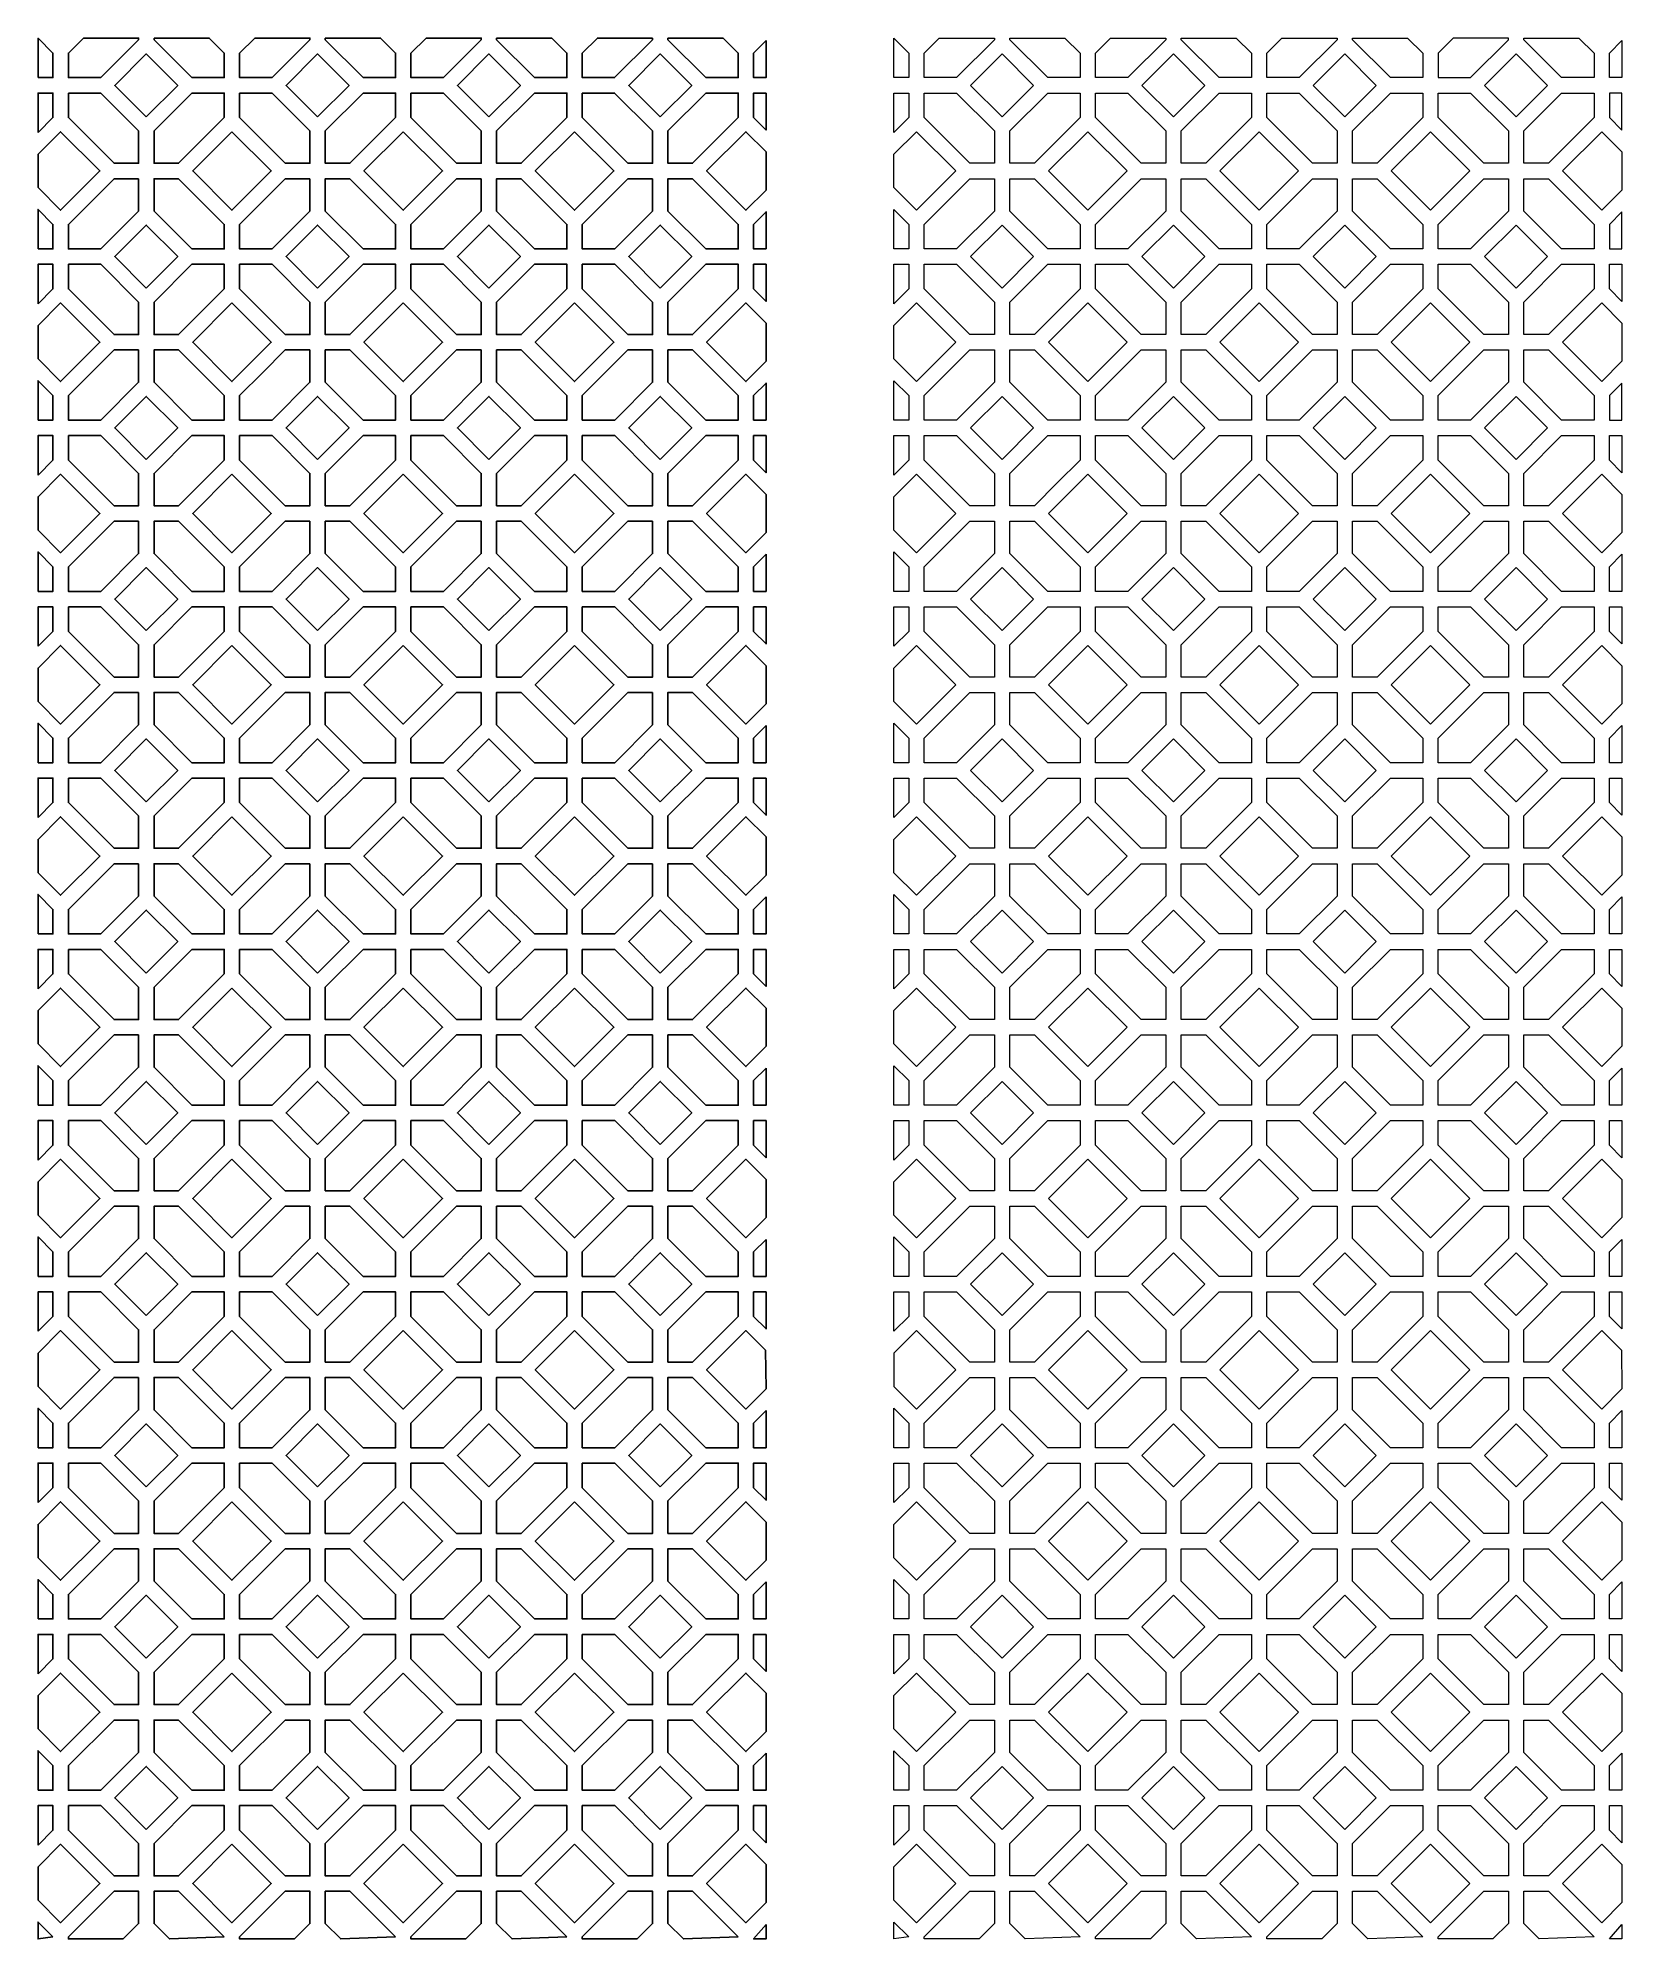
# Model space of a CAD drawing. Header units: centimetres. Extents: x -92 to 92, y -111 to 111.
import ezdxf

# ---------------------------------------------------------------- set-up
doc = ezdxf.new("R2010")
doc.units = ezdxf.units.CM
doc.header["$MEASUREMENT"] = 0
doc.layers.add('layer 1', color=7, linetype='Continuous')

msp = doc.modelspace()

# ---------------------------------------------------------------- linework, layer by layer
at = {"layer": 'layer 1', "color": 242}
for points, knots in [([(-92.45335, 106.37201), (-92.45335, 106.37201), (-90.71539, 106.37201), (-90.71539, 106.37201), (-90.71539, 106.37201), (-90.71539, 106.37201), (-90.71539, 109.24148), (-90.71539, 109.24148), (-90.71539, 109.24148), (-90.71539, 109.24148), (-92.45336, 110.97945), (-92.45336, 110.97945), (-92.45336, 110.97945), (-92.45336, 110.97945), (-92.45335, 106.37201), (-92.45335, 106.37201)], [0, 0, 0, 0, 0.2, 0.2, 0.2, 0.2, 0.4, 0.4, 0.4, 0.4, 0.6, 0.6, 0.6, 0.6, 1, 1, 1, 1]), ([(-87.15685, 111), (-87.15685, 111), (-88.91539, 109.24147), (-88.91539, 109.24147), (-88.91539, 109.24147), (-88.91539, 109.24147), (-88.91539, 106.372), (-88.91539, 106.372), (-88.91539, 106.372), (-88.91539, 106.372), (-85.1378, 106.372), (-85.1378, 106.372), (-85.1378, 106.372), (-85.1378, 106.372), (-80.7154, 110.79441), (-80.7154, 110.79441), (-80.7154, 110.79441), (-80.7154, 110.79441), (-80.7154, 111), (-80.7154, 111), (-80.7154, 111), (-80.7154, 111), (-87.15685, 111), (-87.15685, 111)], [0, 0, 0, 0, 0.142857143, 0.142857143, 0.142857143, 0.142857143, 0.285714286, 0.285714286, 0.285714286, 0.285714286, 0.428571429, 0.428571429, 0.428571429, 0.428571429, 0.571428571, 0.571428571, 0.571428571, 0.571428571, 0.714285714, 0.714285714, 0.714285714, 0.714285714, 1, 1, 1, 1]), ([(-79.8154, 101.79491), (-79.8154, 101.79491), (-76.13831, 105.472), (-76.13831, 105.472), (-76.13831, 105.472), (-76.13831, 105.472), (-79.8154, 109.14909), (-79.8154, 109.14909), (-79.8154, 109.14909), (-79.8154, 109.14909), (-83.49248, 105.472), (-83.49248, 105.472), (-83.49248, 105.472), (-83.49248, 105.472), (-79.8154, 101.79491), (-79.8154, 101.79491)], [0, 0, 0, 0, 0.2, 0.2, 0.2, 0.2, 0.4, 0.4, 0.4, 0.4, 0.6, 0.6, 0.6, 0.6, 1, 1, 1, 1]), ([(-78.9154, 111), (-78.9154, 111), (-78.9154, 110.79441), (-78.9154, 110.79441), (-78.9154, 110.79441), (-78.9154, 110.79441), (-74.49299, 106.372), (-74.49299, 106.372), (-74.49299, 106.372), (-74.49299, 106.372), (-70.71539, 106.372), (-70.71539, 106.372), (-70.71539, 106.372), (-70.71539, 106.372), (-70.71539, 109.24147), (-70.71539, 109.24147), (-70.71539, 109.24147), (-70.71539, 109.24147), (-72.47393, 111), (-72.47393, 111), (-72.47393, 111), (-72.47393, 111), (-78.9154, 111), (-78.9154, 111)], [0, 0, 0, 0, 0.142857143, 0.142857143, 0.142857143, 0.142857143, 0.285714286, 0.285714286, 0.285714286, 0.285714286, 0.428571429, 0.428571429, 0.428571429, 0.428571429, 0.571428571, 0.571428571, 0.571428571, 0.571428571, 0.714285714, 0.714285714, 0.714285714, 0.714285714, 1, 1, 1, 1]), ([(-67.15685, 111), (-67.15685, 111), (-68.91539, 109.24147), (-68.91539, 109.24147), (-68.91539, 109.24147), (-68.91539, 109.24147), (-68.91539, 106.372), (-68.91539, 106.372), (-68.91539, 106.372), (-68.91539, 106.372), (-65.1378, 106.372), (-65.1378, 106.372), (-65.1378, 106.372), (-65.1378, 106.372), (-60.7154, 110.79441), (-60.7154, 110.79441), (-60.7154, 110.79441), (-60.7154, 110.79441), (-60.7154, 111), (-60.7154, 111), (-60.7154, 111), (-60.7154, 111), (-67.15685, 111), (-67.15685, 111)], [0, 0, 0, 0, 0.142857143, 0.142857143, 0.142857143, 0.142857143, 0.285714286, 0.285714286, 0.285714286, 0.285714286, 0.428571429, 0.428571429, 0.428571429, 0.428571429, 0.571428571, 0.571428571, 0.571428571, 0.571428571, 0.714285714, 0.714285714, 0.714285714, 0.714285714, 1, 1, 1, 1]), ([(-59.8154, 101.79491), (-59.8154, 101.79491), (-56.13831, 105.472), (-56.13831, 105.472), (-56.13831, 105.472), (-56.13831, 105.472), (-59.8154, 109.14909), (-59.8154, 109.14909), (-59.8154, 109.14909), (-59.8154, 109.14909), (-63.49248, 105.472), (-63.49248, 105.472), (-63.49248, 105.472), (-63.49248, 105.472), (-59.8154, 101.79491), (-59.8154, 101.79491)], [0, 0, 0, 0, 0.2, 0.2, 0.2, 0.2, 0.4, 0.4, 0.4, 0.4, 0.6, 0.6, 0.6, 0.6, 1, 1, 1, 1]), ([(-58.9154, 111), (-58.9154, 111), (-58.9154, 110.79441), (-58.9154, 110.79441), (-58.9154, 110.79441), (-58.9154, 110.79441), (-54.49299, 106.372), (-54.49299, 106.372), (-54.49299, 106.372), (-54.49299, 106.372), (-50.71539, 106.372), (-50.71539, 106.372), (-50.71539, 106.372), (-50.71539, 106.372), (-50.71539, 109.24147), (-50.71539, 109.24147), (-50.71539, 109.24147), (-50.71539, 109.24147), (-52.47391, 111), (-52.47391, 111), (-52.47391, 111), (-52.47391, 111), (-58.9154, 111), (-58.9154, 111)], [0, 0, 0, 0, 0.142857143, 0.142857143, 0.142857143, 0.142857143, 0.285714286, 0.285714286, 0.285714286, 0.285714286, 0.428571429, 0.428571429, 0.428571429, 0.428571429, 0.571428571, 0.571428571, 0.571428571, 0.571428571, 0.714285714, 0.714285714, 0.714285714, 0.714285714, 1, 1, 1, 1]), ([(-47.15686, 111), (-47.15686, 111), (-48.91539, 109.24147), (-48.91539, 109.24147), (-48.91539, 109.24147), (-48.91539, 109.24147), (-48.91539, 106.372), (-48.91539, 106.372), (-48.91539, 106.372), (-48.91539, 106.372), (-45.1378, 106.372), (-45.1378, 106.372), (-45.1378, 106.372), (-45.1378, 106.372), (-40.7154, 110.79441), (-40.7154, 110.79441), (-40.7154, 110.79441), (-40.7154, 110.79441), (-40.7154, 111), (-40.7154, 111), (-40.7154, 111), (-40.7154, 111), (-47.15686, 111), (-47.15686, 111)], [0, 0, 0, 0, 0.142857143, 0.142857143, 0.142857143, 0.142857143, 0.285714286, 0.285714286, 0.285714286, 0.285714286, 0.428571429, 0.428571429, 0.428571429, 0.428571429, 0.571428571, 0.571428571, 0.571428571, 0.571428571, 0.714285714, 0.714285714, 0.714285714, 0.714285714, 1, 1, 1, 1]), ([(-39.8154, 101.79491), (-39.8154, 101.79491), (-36.13831, 105.472), (-36.13831, 105.472), (-36.13831, 105.472), (-36.13831, 105.472), (-39.8154, 109.14909), (-39.8154, 109.14909), (-39.8154, 109.14909), (-39.8154, 109.14909), (-43.49248, 105.472), (-43.49248, 105.472), (-43.49248, 105.472), (-43.49248, 105.472), (-39.8154, 101.79491), (-39.8154, 101.79491)], [0, 0, 0, 0, 0.2, 0.2, 0.2, 0.2, 0.4, 0.4, 0.4, 0.4, 0.6, 0.6, 0.6, 0.6, 1, 1, 1, 1]), ([(-38.9154, 111), (-38.9154, 111), (-38.9154, 110.79441), (-38.9154, 110.79441), (-38.9154, 110.79441), (-38.9154, 110.79441), (-34.49299, 106.372), (-34.49299, 106.372), (-34.49299, 106.372), (-34.49299, 106.372), (-30.71539, 106.372), (-30.71539, 106.372), (-30.71539, 106.372), (-30.71539, 106.372), (-30.71539, 109.24147), (-30.71539, 109.24147), (-30.71539, 109.24147), (-30.71539, 109.24147), (-32.4739, 111), (-32.4739, 111), (-32.4739, 111), (-32.4739, 111), (-38.9154, 111), (-38.9154, 111)], [0, 0, 0, 0, 0.142857143, 0.142857143, 0.142857143, 0.142857143, 0.285714286, 0.285714286, 0.285714286, 0.285714286, 0.428571429, 0.428571429, 0.428571429, 0.428571429, 0.571428571, 0.571428571, 0.571428571, 0.571428571, 0.714285714, 0.714285714, 0.714285714, 0.714285714, 1, 1, 1, 1]), ([(-20.71537, 111), (-20.71537, 111), (-20.7154, 110.79442), (-20.7154, 110.79442), (-20.7154, 110.79442), (-20.7154, 110.79442), (-25.1378, 106.37201), (-25.1378, 106.37201), (-25.1378, 106.37201), (-25.1378, 106.37201), (-28.91539, 106.37201), (-28.91539, 106.37201), (-28.91539, 106.37201), (-28.91539, 106.37201), (-28.91539, 109.24148), (-28.91539, 109.24148), (-28.91539, 109.24148), (-28.91539, 109.24148), (-27.15686, 111), (-27.15686, 111), (-27.15686, 111), (-27.15686, 111), (-20.71537, 111), (-20.71537, 111)], [0, 0, 0, 0, 0.142857143, 0.142857143, 0.142857143, 0.142857143, 0.285714286, 0.285714286, 0.285714286, 0.285714286, 0.428571429, 0.428571429, 0.428571429, 0.428571429, 0.571428571, 0.571428571, 0.571428571, 0.571428571, 0.714285714, 0.714285714, 0.714285714, 0.714285714, 1, 1, 1, 1]), ([(-19.8154, 101.79492), (-19.8154, 101.79492), (-16.13831, 105.47201), (-16.13831, 105.47201), (-16.13831, 105.47201), (-16.13831, 105.47201), (-19.8154, 109.1491), (-19.8154, 109.1491), (-19.8154, 109.1491), (-19.8154, 109.1491), (-23.49248, 105.47201), (-23.49248, 105.47201), (-23.49248, 105.47201), (-23.49248, 105.47201), (-19.8154, 101.79492), (-19.8154, 101.79492)], [0, 0, 0, 0, 0.2, 0.2, 0.2, 0.2, 0.4, 0.4, 0.4, 0.4, 0.6, 0.6, 0.6, 0.6, 1, 1, 1, 1]), ([(-18.9154, 111), (-18.9154, 111), (-18.9154, 110.79442), (-18.9154, 110.79442), (-18.9154, 110.79442), (-18.9154, 110.79442), (-14.49299, 106.37201), (-14.49299, 106.37201), (-14.49299, 106.37201), (-14.49299, 106.37201), (-10.71539, 106.37201), (-10.71539, 106.37201), (-10.71539, 106.37201), (-10.71539, 106.37201), (-10.71539, 109.24148), (-10.71539, 109.24148), (-10.71539, 109.24148), (-10.71539, 109.24148), (-12.47394, 111), (-12.47394, 111), (-12.47394, 111), (-12.47394, 111), (-18.9154, 111), (-18.9154, 111)], [0, 0, 0, 0, 0.142857143, 0.142857143, 0.142857143, 0.142857143, 0.285714286, 0.285714286, 0.285714286, 0.285714286, 0.428571429, 0.428571429, 0.428571429, 0.428571429, 0.571428571, 0.571428571, 0.571428571, 0.571428571, 0.714285714, 0.714285714, 0.714285714, 0.714285714, 1, 1, 1, 1]), ([(-7.45335, 110.70352), (-7.45335, 110.70352), (-8.91539, 109.24149), (-8.91539, 109.24149), (-8.91539, 109.24149), (-8.91539, 109.24149), (-8.91539, 106.37202), (-8.91539, 106.37202), (-8.91539, 106.37202), (-8.91539, 106.37202), (-7.45335, 106.37202), (-7.45335, 106.37202), (-7.45335, 106.37202), (-7.45335, 106.37202), (-7.45335, 110.70352), (-7.45335, 110.70352)], [0, 0, 0, 0, 0.2, 0.2, 0.2, 0.2, 0.4, 0.4, 0.4, 0.4, 0.6, 0.6, 0.6, 0.6, 1, 1, 1, 1]), ([(-92.45335, 99.96455), (-92.45335, 99.96455), (-90.71539, 101.70252), (-90.71539, 101.70252), (-90.71539, 101.70252), (-90.71539, 101.70252), (-90.71539, 104.57201), (-90.71539, 104.57201), (-90.71539, 104.57201), (-90.71539, 104.57201), (-92.45335, 104.57205), (-92.45335, 104.57205), (-92.45335, 104.57205), (-92.45335, 104.57205), (-92.45335, 99.96455), (-92.45335, 99.96455)], [0, 0, 0, 0, 0.2, 0.2, 0.2, 0.2, 0.4, 0.4, 0.4, 0.4, 0.6, 0.6, 0.6, 0.6, 1, 1, 1, 1]), ([(-88.91539, 104.572), (-88.91539, 104.572), (-88.91539, 101.70251), (-88.91539, 101.70251), (-88.91539, 101.70251), (-88.91539, 101.70251), (-83.58487, 96.37199), (-83.58487, 96.37199), (-83.58487, 96.37199), (-83.58487, 96.37199), (-80.7154, 96.37199), (-80.7154, 96.37199), (-80.7154, 96.37199), (-80.7154, 96.37199), (-80.7154, 100.14959), (-80.7154, 100.14959), (-80.7154, 100.14959), (-80.7154, 100.14959), (-85.1378, 104.572), (-85.1378, 104.572), (-85.1378, 104.572), (-85.1378, 104.572), (-88.91539, 104.572), (-88.91539, 104.572)], [0, 0, 0, 0, 0.142857143, 0.142857143, 0.142857143, 0.142857143, 0.285714286, 0.285714286, 0.285714286, 0.285714286, 0.428571429, 0.428571429, 0.428571429, 0.428571429, 0.571428571, 0.571428571, 0.571428571, 0.571428571, 0.714285714, 0.714285714, 0.714285714, 0.714285714, 1, 1, 1, 1]), ([(-70.71539, 101.70251), (-70.71539, 101.70251), (-70.71539, 104.572), (-70.71539, 104.572), (-70.71539, 104.572), (-70.71539, 104.572), (-74.49299, 104.572), (-74.49299, 104.572), (-74.49299, 104.572), (-74.49299, 104.572), (-78.9154, 100.14959), (-78.9154, 100.14959), (-78.9154, 100.14959), (-78.9154, 100.14959), (-78.9154, 96.37199), (-78.9154, 96.37199), (-78.9154, 96.37199), (-78.9154, 96.37199), (-76.04591, 96.37199), (-76.04591, 96.37199), (-76.04591, 96.37199), (-76.04591, 96.37199), (-70.71539, 101.70251), (-70.71539, 101.70251)], [0, 0, 0, 0, 0.142857143, 0.142857143, 0.142857143, 0.142857143, 0.285714286, 0.285714286, 0.285714286, 0.285714286, 0.428571429, 0.428571429, 0.428571429, 0.428571429, 0.571428571, 0.571428571, 0.571428571, 0.571428571, 0.714285714, 0.714285714, 0.714285714, 0.714285714, 1, 1, 1, 1]), ([(-68.91539, 104.572), (-68.91539, 104.572), (-68.91539, 101.70251), (-68.91539, 101.70251), (-68.91539, 101.70251), (-68.91539, 101.70251), (-63.58487, 96.37199), (-63.58487, 96.37199), (-63.58487, 96.37199), (-63.58487, 96.37199), (-60.7154, 96.37199), (-60.7154, 96.37199), (-60.7154, 96.37199), (-60.7154, 96.37199), (-60.7154, 100.14959), (-60.7154, 100.14959), (-60.7154, 100.14959), (-60.7154, 100.14959), (-65.1378, 104.572), (-65.1378, 104.572), (-65.1378, 104.572), (-65.1378, 104.572), (-68.91539, 104.572), (-68.91539, 104.572)], [0, 0, 0, 0, 0.142857143, 0.142857143, 0.142857143, 0.142857143, 0.285714286, 0.285714286, 0.285714286, 0.285714286, 0.428571429, 0.428571429, 0.428571429, 0.428571429, 0.571428571, 0.571428571, 0.571428571, 0.571428571, 0.714285714, 0.714285714, 0.714285714, 0.714285714, 1, 1, 1, 1]), ([(-50.71539, 101.70251), (-50.71539, 101.70251), (-50.71539, 104.572), (-50.71539, 104.572), (-50.71539, 104.572), (-50.71539, 104.572), (-54.49299, 104.572), (-54.49299, 104.572), (-54.49299, 104.572), (-54.49299, 104.572), (-58.9154, 100.14959), (-58.9154, 100.14959), (-58.9154, 100.14959), (-58.9154, 100.14959), (-58.9154, 96.37199), (-58.9154, 96.37199), (-58.9154, 96.37199), (-58.9154, 96.37199), (-56.04591, 96.37199), (-56.04591, 96.37199), (-56.04591, 96.37199), (-56.04591, 96.37199), (-50.71539, 101.70251), (-50.71539, 101.70251)], [0, 0, 0, 0, 0.142857143, 0.142857143, 0.142857143, 0.142857143, 0.285714286, 0.285714286, 0.285714286, 0.285714286, 0.428571429, 0.428571429, 0.428571429, 0.428571429, 0.571428571, 0.571428571, 0.571428571, 0.571428571, 0.714285714, 0.714285714, 0.714285714, 0.714285714, 1, 1, 1, 1]), ([(-48.91539, 104.572), (-48.91539, 104.572), (-48.91539, 101.70251), (-48.91539, 101.70251), (-48.91539, 101.70251), (-48.91539, 101.70251), (-43.58487, 96.37199), (-43.58487, 96.37199), (-43.58487, 96.37199), (-43.58487, 96.37199), (-40.7154, 96.37199), (-40.7154, 96.37199), (-40.7154, 96.37199), (-40.7154, 96.37199), (-40.7154, 100.14959), (-40.7154, 100.14959), (-40.7154, 100.14959), (-40.7154, 100.14959), (-45.1378, 104.572), (-45.1378, 104.572), (-45.1378, 104.572), (-45.1378, 104.572), (-48.91539, 104.572), (-48.91539, 104.572)], [0, 0, 0, 0, 0.142857143, 0.142857143, 0.142857143, 0.142857143, 0.285714286, 0.285714286, 0.285714286, 0.285714286, 0.428571429, 0.428571429, 0.428571429, 0.428571429, 0.571428571, 0.571428571, 0.571428571, 0.571428571, 0.714285714, 0.714285714, 0.714285714, 0.714285714, 1, 1, 1, 1]), ([(-30.71539, 101.70251), (-30.71539, 101.70251), (-30.71539, 104.572), (-30.71539, 104.572), (-30.71539, 104.572), (-30.71539, 104.572), (-34.49299, 104.572), (-34.49299, 104.572), (-34.49299, 104.572), (-34.49299, 104.572), (-38.9154, 100.14959), (-38.9154, 100.14959), (-38.9154, 100.14959), (-38.9154, 100.14959), (-38.9154, 96.37199), (-38.9154, 96.37199), (-38.9154, 96.37199), (-38.9154, 96.37199), (-36.04591, 96.37199), (-36.04591, 96.37199), (-36.04591, 96.37199), (-36.04591, 96.37199), (-30.71539, 101.70251), (-30.71539, 101.70251)], [0, 0, 0, 0, 0.142857143, 0.142857143, 0.142857143, 0.142857143, 0.285714286, 0.285714286, 0.285714286, 0.285714286, 0.428571429, 0.428571429, 0.428571429, 0.428571429, 0.571428571, 0.571428571, 0.571428571, 0.571428571, 0.714285714, 0.714285714, 0.714285714, 0.714285714, 1, 1, 1, 1]), ([(-28.91539, 104.57201), (-28.91539, 104.57201), (-28.91539, 101.70252), (-28.91539, 101.70252), (-28.91539, 101.70252), (-28.91539, 101.70252), (-23.58487, 96.372), (-23.58487, 96.372), (-23.58487, 96.372), (-23.58487, 96.372), (-20.7154, 96.372), (-20.7154, 96.372), (-20.7154, 96.372), (-20.7154, 96.372), (-20.7154, 100.1496), (-20.7154, 100.1496), (-20.7154, 100.1496), (-20.7154, 100.1496), (-25.1378, 104.57201), (-25.1378, 104.57201), (-25.1378, 104.57201), (-25.1378, 104.57201), (-28.91539, 104.57201), (-28.91539, 104.57201)], [0, 0, 0, 0, 0.142857143, 0.142857143, 0.142857143, 0.142857143, 0.285714286, 0.285714286, 0.285714286, 0.285714286, 0.428571429, 0.428571429, 0.428571429, 0.428571429, 0.571428571, 0.571428571, 0.571428571, 0.571428571, 0.714285714, 0.714285714, 0.714285714, 0.714285714, 1, 1, 1, 1]), ([(-10.71539, 101.70252), (-10.71539, 101.70252), (-10.71539, 104.57201), (-10.71539, 104.57201), (-10.71539, 104.57201), (-10.71539, 104.57201), (-14.49299, 104.57201), (-14.49299, 104.57201), (-14.49299, 104.57201), (-14.49299, 104.57201), (-18.9154, 100.1496), (-18.9154, 100.1496), (-18.9154, 100.1496), (-18.9154, 100.1496), (-18.9154, 96.372), (-18.9154, 96.372), (-18.9154, 96.372), (-18.9154, 96.372), (-16.04591, 96.372), (-16.04591, 96.372), (-16.04591, 96.372), (-16.04591, 96.372), (-10.71539, 101.70252), (-10.71539, 101.70252)], [0, 0, 0, 0, 0.142857143, 0.142857143, 0.142857143, 0.142857143, 0.285714286, 0.285714286, 0.285714286, 0.285714286, 0.428571429, 0.428571429, 0.428571429, 0.428571429, 0.571428571, 0.571428571, 0.571428571, 0.571428571, 0.714285714, 0.714285714, 0.714285714, 0.714285714, 1, 1, 1, 1]), ([(-7.45334, 104.57202), (-7.45334, 104.57202), (-7.45335, 100.24049), (-7.45335, 100.24049), (-7.45335, 100.24049), (-7.45335, 100.24049), (-8.91539, 101.70253), (-8.91539, 101.70253), (-8.91539, 101.70253), (-8.91539, 101.70253), (-8.91539, 104.57202), (-8.91539, 104.57202), (-8.91539, 104.57202), (-8.91539, 104.57202), (-7.45334, 104.57202), (-7.45334, 104.57202)], [0, 0, 0, 0, 0.2, 0.2, 0.2, 0.2, 0.4, 0.4, 0.4, 0.4, 0.6, 0.6, 0.6, 0.6, 1, 1, 1, 1]), ([(-92.45335, 93.52476), (-92.45335, 93.52476), (-89.81538, 90.8868), (-89.81538, 90.8868), (-89.81538, 90.8868), (-89.81538, 90.8868), (-85.23019, 95.47199), (-85.23019, 95.47199), (-85.23019, 95.47199), (-85.23019, 95.47199), (-89.8154, 100.0572), (-89.8154, 100.0572), (-89.8154, 100.0572), (-89.8154, 100.0572), (-92.45335, 97.41929), (-92.45335, 97.41929), (-92.45335, 97.41929), (-92.45335, 97.41929), (-92.45335, 93.52476), (-92.45335, 93.52476)], [0, 0, 0, 0, 0.166666667, 0.166666667, 0.166666667, 0.166666667, 0.333333333, 0.333333333, 0.333333333, 0.333333333, 0.5, 0.5, 0.5, 0.5, 0.666666667, 0.666666667, 0.666666667, 0.666666667, 1, 1, 1, 1]), ([(-69.81539, 100.05719), (-69.81539, 100.05719), (-74.40059, 95.472), (-74.40059, 95.472), (-74.40059, 95.472), (-74.40059, 95.472), (-69.81538, 90.88679), (-69.81538, 90.88679), (-69.81538, 90.88679), (-69.81538, 90.88679), (-65.23019, 95.47199), (-65.23019, 95.47199), (-65.23019, 95.47199), (-65.23019, 95.47199), (-69.81539, 100.05719), (-69.81539, 100.05719)], [0, 0, 0, 0, 0.2, 0.2, 0.2, 0.2, 0.4, 0.4, 0.4, 0.4, 0.6, 0.6, 0.6, 0.6, 1, 1, 1, 1]), ([(-49.81539, 100.05719), (-49.81539, 100.05719), (-54.40059, 95.472), (-54.40059, 95.472), (-54.40059, 95.472), (-54.40059, 95.472), (-49.81538, 90.88679), (-49.81538, 90.88679), (-49.81538, 90.88679), (-49.81538, 90.88679), (-45.23019, 95.47199), (-45.23019, 95.47199), (-45.23019, 95.47199), (-45.23019, 95.47199), (-49.81539, 100.05719), (-49.81539, 100.05719)], [0, 0, 0, 0, 0.2, 0.2, 0.2, 0.2, 0.4, 0.4, 0.4, 0.4, 0.6, 0.6, 0.6, 0.6, 1, 1, 1, 1]), ([(-29.81539, 100.0572), (-29.81539, 100.0572), (-34.40059, 95.472), (-34.40059, 95.472), (-34.40059, 95.472), (-34.40059, 95.472), (-29.81539, 90.8868), (-29.81539, 90.8868), (-29.81539, 90.8868), (-29.81539, 90.8868), (-25.23019, 95.472), (-25.23019, 95.472), (-25.23019, 95.472), (-25.23019, 95.472), (-29.81539, 100.0572), (-29.81539, 100.0572)], [0, 0, 0, 0, 0.2, 0.2, 0.2, 0.2, 0.4, 0.4, 0.4, 0.4, 0.6, 0.6, 0.6, 0.6, 1, 1, 1, 1]), ([(-7.45335, 97.69518), (-7.45335, 97.69518), (-9.81539, 100.05721), (-9.81539, 100.05721), (-9.81539, 100.05721), (-9.81539, 100.05721), (-14.40059, 95.47201), (-14.40059, 95.47201), (-14.40059, 95.47201), (-14.40059, 95.47201), (-9.81539, 90.88681), (-9.81539, 90.88681), (-9.81539, 90.88681), (-9.81539, 90.88681), (-7.45335, 93.24883), (-7.45335, 93.24883), (-7.45335, 93.24883), (-7.45335, 93.24883), (-7.45335, 97.69518), (-7.45335, 97.69518)], [0, 0, 0, 0, 0.166666667, 0.166666667, 0.166666667, 0.166666667, 0.333333333, 0.333333333, 0.333333333, 0.333333333, 0.5, 0.5, 0.5, 0.5, 0.666666667, 0.666666667, 0.666666667, 0.666666667, 1, 1, 1, 1]), ([(-80.71539, 94.57199), (-80.71539, 94.57199), (-83.58486, 94.57199), (-83.58486, 94.57199), (-83.58486, 94.57199), (-83.58486, 94.57199), (-88.91538, 89.24147), (-88.91538, 89.24147), (-88.91538, 89.24147), (-88.91538, 89.24147), (-88.91538, 86.372), (-88.91538, 86.372), (-88.91538, 86.372), (-88.91538, 86.372), (-85.13779, 86.372), (-85.13779, 86.372), (-85.13779, 86.372), (-85.13779, 86.372), (-80.71539, 90.79441), (-80.71539, 90.79441), (-80.71539, 90.79441), (-80.71539, 90.79441), (-80.71539, 94.57199), (-80.71539, 94.57199)], [0, 0, 0, 0, 0.142857143, 0.142857143, 0.142857143, 0.142857143, 0.285714286, 0.285714286, 0.285714286, 0.285714286, 0.428571429, 0.428571429, 0.428571429, 0.428571429, 0.571428571, 0.571428571, 0.571428571, 0.571428571, 0.714285714, 0.714285714, 0.714285714, 0.714285714, 1, 1, 1, 1]), ([(-76.0459, 94.57199), (-76.0459, 94.57199), (-78.91539, 94.57199), (-78.91539, 94.57199), (-78.91539, 94.57199), (-78.91539, 94.57199), (-78.91539, 90.79441), (-78.91539, 90.79441), (-78.91539, 90.79441), (-78.91539, 90.79441), (-74.49298, 86.372), (-74.49298, 86.372), (-74.49298, 86.372), (-74.49298, 86.372), (-70.71538, 86.372), (-70.71538, 86.372), (-70.71538, 86.372), (-70.71538, 86.372), (-70.71538, 89.24147), (-70.71538, 89.24147), (-70.71538, 89.24147), (-70.71538, 89.24147), (-76.0459, 94.57199), (-76.0459, 94.57199)], [0, 0, 0, 0, 0.142857143, 0.142857143, 0.142857143, 0.142857143, 0.285714286, 0.285714286, 0.285714286, 0.285714286, 0.428571429, 0.428571429, 0.428571429, 0.428571429, 0.571428571, 0.571428571, 0.571428571, 0.571428571, 0.714285714, 0.714285714, 0.714285714, 0.714285714, 1, 1, 1, 1]), ([(-60.71539, 94.57199), (-60.71539, 94.57199), (-63.58486, 94.57199), (-63.58486, 94.57199), (-63.58486, 94.57199), (-63.58486, 94.57199), (-68.91538, 89.24147), (-68.91538, 89.24147), (-68.91538, 89.24147), (-68.91538, 89.24147), (-68.91538, 86.372), (-68.91538, 86.372), (-68.91538, 86.372), (-68.91538, 86.372), (-65.13779, 86.372), (-65.13779, 86.372), (-65.13779, 86.372), (-65.13779, 86.372), (-60.71539, 90.79441), (-60.71539, 90.79441), (-60.71539, 90.79441), (-60.71539, 90.79441), (-60.71539, 94.57199), (-60.71539, 94.57199)], [0, 0, 0, 0, 0.142857143, 0.142857143, 0.142857143, 0.142857143, 0.285714286, 0.285714286, 0.285714286, 0.285714286, 0.428571429, 0.428571429, 0.428571429, 0.428571429, 0.571428571, 0.571428571, 0.571428571, 0.571428571, 0.714285714, 0.714285714, 0.714285714, 0.714285714, 1, 1, 1, 1]), ([(-56.0459, 94.57199), (-56.0459, 94.57199), (-58.91539, 94.57199), (-58.91539, 94.57199), (-58.91539, 94.57199), (-58.91539, 94.57199), (-58.91539, 90.79441), (-58.91539, 90.79441), (-58.91539, 90.79441), (-58.91539, 90.79441), (-54.49298, 86.372), (-54.49298, 86.372), (-54.49298, 86.372), (-54.49298, 86.372), (-50.71538, 86.372), (-50.71538, 86.372), (-50.71538, 86.372), (-50.71538, 86.372), (-50.71538, 89.24147), (-50.71538, 89.24147), (-50.71538, 89.24147), (-50.71538, 89.24147), (-56.0459, 94.57199), (-56.0459, 94.57199)], [0, 0, 0, 0, 0.142857143, 0.142857143, 0.142857143, 0.142857143, 0.285714286, 0.285714286, 0.285714286, 0.285714286, 0.428571429, 0.428571429, 0.428571429, 0.428571429, 0.571428571, 0.571428571, 0.571428571, 0.571428571, 0.714285714, 0.714285714, 0.714285714, 0.714285714, 1, 1, 1, 1]), ([(-40.71539, 94.57199), (-40.71539, 94.57199), (-43.58486, 94.57199), (-43.58486, 94.57199), (-43.58486, 94.57199), (-43.58486, 94.57199), (-48.91538, 89.24147), (-48.91538, 89.24147), (-48.91538, 89.24147), (-48.91538, 89.24147), (-48.91538, 86.372), (-48.91538, 86.372), (-48.91538, 86.372), (-48.91538, 86.372), (-45.13779, 86.372), (-45.13779, 86.372), (-45.13779, 86.372), (-45.13779, 86.372), (-40.71539, 90.79441), (-40.71539, 90.79441), (-40.71539, 90.79441), (-40.71539, 90.79441), (-40.71539, 94.57199), (-40.71539, 94.57199)], [0, 0, 0, 0, 0.142857143, 0.142857143, 0.142857143, 0.142857143, 0.285714286, 0.285714286, 0.285714286, 0.285714286, 0.428571429, 0.428571429, 0.428571429, 0.428571429, 0.571428571, 0.571428571, 0.571428571, 0.571428571, 0.714285714, 0.714285714, 0.714285714, 0.714285714, 1, 1, 1, 1]), ([(-36.0459, 94.57199), (-36.0459, 94.57199), (-38.91539, 94.57199), (-38.91539, 94.57199), (-38.91539, 94.57199), (-38.91539, 94.57199), (-38.91539, 90.79441), (-38.91539, 90.79441), (-38.91539, 90.79441), (-38.91539, 90.79441), (-34.49298, 86.372), (-34.49298, 86.372), (-34.49298, 86.372), (-34.49298, 86.372), (-30.71538, 86.372), (-30.71538, 86.372), (-30.71538, 86.372), (-30.71538, 86.372), (-30.71538, 89.24147), (-30.71538, 89.24147), (-30.71538, 89.24147), (-30.71538, 89.24147), (-36.0459, 94.57199), (-36.0459, 94.57199)], [0, 0, 0, 0, 0.142857143, 0.142857143, 0.142857143, 0.142857143, 0.285714286, 0.285714286, 0.285714286, 0.285714286, 0.428571429, 0.428571429, 0.428571429, 0.428571429, 0.571428571, 0.571428571, 0.571428571, 0.571428571, 0.714285714, 0.714285714, 0.714285714, 0.714285714, 1, 1, 1, 1]), ([(-20.71539, 94.572), (-20.71539, 94.572), (-23.58486, 94.572), (-23.58486, 94.572), (-23.58486, 94.572), (-23.58486, 94.572), (-28.91538, 89.24148), (-28.91538, 89.24148), (-28.91538, 89.24148), (-28.91538, 89.24148), (-28.91538, 86.37201), (-28.91538, 86.37201), (-28.91538, 86.37201), (-28.91538, 86.37201), (-25.13779, 86.37201), (-25.13779, 86.37201), (-25.13779, 86.37201), (-25.13779, 86.37201), (-20.71539, 90.79442), (-20.71539, 90.79442), (-20.71539, 90.79442), (-20.71539, 90.79442), (-20.71539, 94.572), (-20.71539, 94.572)], [0, 0, 0, 0, 0.142857143, 0.142857143, 0.142857143, 0.142857143, 0.285714286, 0.285714286, 0.285714286, 0.285714286, 0.428571429, 0.428571429, 0.428571429, 0.428571429, 0.571428571, 0.571428571, 0.571428571, 0.571428571, 0.714285714, 0.714285714, 0.714285714, 0.714285714, 1, 1, 1, 1]), ([(-16.0459, 94.572), (-16.0459, 94.572), (-18.91539, 94.572), (-18.91539, 94.572), (-18.91539, 94.572), (-18.91539, 94.572), (-18.91539, 90.79442), (-18.91539, 90.79442), (-18.91539, 90.79442), (-18.91539, 90.79442), (-14.49298, 86.37201), (-14.49298, 86.37201), (-14.49298, 86.37201), (-14.49298, 86.37201), (-10.71538, 86.37201), (-10.71538, 86.37201), (-10.71538, 86.37201), (-10.71538, 86.37201), (-10.71538, 89.24148), (-10.71538, 89.24148), (-10.71538, 89.24148), (-10.71538, 89.24148), (-16.0459, 94.572), (-16.0459, 94.572)], [0, 0, 0, 0, 0.142857143, 0.142857143, 0.142857143, 0.142857143, 0.285714286, 0.285714286, 0.285714286, 0.285714286, 0.428571429, 0.428571429, 0.428571429, 0.428571429, 0.571428571, 0.571428571, 0.571428571, 0.571428571, 0.714285714, 0.714285714, 0.714285714, 0.714285714, 1, 1, 1, 1]), ([(-92.45335, 86.37201), (-92.45335, 86.37201), (-90.71538, 86.37201), (-90.71538, 86.37201), (-90.71538, 86.37201), (-90.71538, 86.37201), (-90.71538, 89.24148), (-90.71538, 89.24148), (-90.71538, 89.24148), (-90.71538, 89.24148), (-92.45335, 90.9795), (-92.45335, 90.9795), (-92.45335, 90.9795), (-92.45335, 90.9795), (-92.45335, 86.37201), (-92.45335, 86.37201)], [0, 0, 0, 0, 0.2, 0.2, 0.2, 0.2, 0.4, 0.4, 0.4, 0.4, 0.6, 0.6, 0.6, 0.6, 1, 1, 1, 1]), ([(-79.81539, 81.79491), (-79.81539, 81.79491), (-76.1383, 85.472), (-76.1383, 85.472), (-76.1383, 85.472), (-76.1383, 85.472), (-79.81539, 89.14909), (-79.81539, 89.14909), (-79.81539, 89.14909), (-79.81539, 89.14909), (-83.49247, 85.472), (-83.49247, 85.472), (-83.49247, 85.472), (-83.49247, 85.472), (-79.81539, 81.79491), (-79.81539, 81.79491)], [0, 0, 0, 0, 0.2, 0.2, 0.2, 0.2, 0.4, 0.4, 0.4, 0.4, 0.6, 0.6, 0.6, 0.6, 1, 1, 1, 1]), ([(-59.81539, 81.79491), (-59.81539, 81.79491), (-56.1383, 85.472), (-56.1383, 85.472), (-56.1383, 85.472), (-56.1383, 85.472), (-59.81539, 89.14909), (-59.81539, 89.14909), (-59.81539, 89.14909), (-59.81539, 89.14909), (-63.49247, 85.472), (-63.49247, 85.472), (-63.49247, 85.472), (-63.49247, 85.472), (-59.81539, 81.79491), (-59.81539, 81.79491)], [0, 0, 0, 0, 0.2, 0.2, 0.2, 0.2, 0.4, 0.4, 0.4, 0.4, 0.6, 0.6, 0.6, 0.6, 1, 1, 1, 1]), ([(-39.81539, 81.79491), (-39.81539, 81.79491), (-36.1383, 85.472), (-36.1383, 85.472), (-36.1383, 85.472), (-36.1383, 85.472), (-39.81539, 89.14909), (-39.81539, 89.14909), (-39.81539, 89.14909), (-39.81539, 89.14909), (-43.49247, 85.472), (-43.49247, 85.472), (-43.49247, 85.472), (-43.49247, 85.472), (-39.81539, 81.79491), (-39.81539, 81.79491)], [0, 0, 0, 0, 0.2, 0.2, 0.2, 0.2, 0.4, 0.4, 0.4, 0.4, 0.6, 0.6, 0.6, 0.6, 1, 1, 1, 1]), ([(-19.81539, 81.79492), (-19.81539, 81.79492), (-16.1383, 85.47201), (-16.1383, 85.47201), (-16.1383, 85.47201), (-16.1383, 85.47201), (-19.81539, 89.1491), (-19.81539, 89.1491), (-19.81539, 89.1491), (-19.81539, 89.1491), (-23.49247, 85.47201), (-23.49247, 85.47201), (-23.49247, 85.47201), (-23.49247, 85.47201), (-19.81539, 81.79492), (-19.81539, 81.79492)], [0, 0, 0, 0, 0.2, 0.2, 0.2, 0.2, 0.4, 0.4, 0.4, 0.4, 0.6, 0.6, 0.6, 0.6, 1, 1, 1, 1]), ([(-7.45335, 86.37202), (-7.45335, 86.37202), (-8.91538, 86.37202), (-8.91538, 86.37202), (-8.91538, 86.37202), (-8.91538, 86.37202), (-8.91538, 89.24149), (-8.91538, 89.24149), (-8.91538, 89.24149), (-8.91538, 89.24149), (-7.45335, 90.70352), (-7.45335, 90.70352), (-7.45335, 90.70352), (-7.45335, 90.70352), (-7.45335, 86.37202), (-7.45335, 86.37202)], [0, 0, 0, 0, 0.2, 0.2, 0.2, 0.2, 0.4, 0.4, 0.4, 0.4, 0.6, 0.6, 0.6, 0.6, 1, 1, 1, 1]), ([(-92.45335, 79.96454), (-92.45335, 79.96454), (-90.71538, 81.70252), (-90.71538, 81.70252), (-90.71538, 81.70252), (-90.71538, 81.70252), (-90.71538, 84.57201), (-90.71538, 84.57201), (-90.71538, 84.57201), (-90.71538, 84.57201), (-92.45335, 84.57196), (-92.45335, 84.57196), (-92.45335, 84.57196), (-92.45335, 84.57196), (-92.45335, 79.96454), (-92.45335, 79.96454)], [0, 0, 0, 0, 0.2, 0.2, 0.2, 0.2, 0.4, 0.4, 0.4, 0.4, 0.6, 0.6, 0.6, 0.6, 1, 1, 1, 1]), ([(-88.91538, 84.572), (-88.91538, 84.572), (-88.91538, 81.70251), (-88.91538, 81.70251), (-88.91538, 81.70251), (-88.91538, 81.70251), (-83.58486, 76.37199), (-83.58486, 76.37199), (-83.58486, 76.37199), (-83.58486, 76.37199), (-80.71539, 76.37199), (-80.71539, 76.37199), (-80.71539, 76.37199), (-80.71539, 76.37199), (-80.71539, 80.14959), (-80.71539, 80.14959), (-80.71539, 80.14959), (-80.71539, 80.14959), (-85.13779, 84.572), (-85.13779, 84.572), (-85.13779, 84.572), (-85.13779, 84.572), (-88.91538, 84.572), (-88.91538, 84.572)], [0, 0, 0, 0, 0.142857143, 0.142857143, 0.142857143, 0.142857143, 0.285714286, 0.285714286, 0.285714286, 0.285714286, 0.428571429, 0.428571429, 0.428571429, 0.428571429, 0.571428571, 0.571428571, 0.571428571, 0.571428571, 0.714285714, 0.714285714, 0.714285714, 0.714285714, 1, 1, 1, 1]), ([(-70.71538, 81.70251), (-70.71538, 81.70251), (-70.71538, 84.572), (-70.71538, 84.572), (-70.71538, 84.572), (-70.71538, 84.572), (-74.49298, 84.572), (-74.49298, 84.572), (-74.49298, 84.572), (-74.49298, 84.572), (-78.91539, 80.14959), (-78.91539, 80.14959), (-78.91539, 80.14959), (-78.91539, 80.14959), (-78.91539, 76.37199), (-78.91539, 76.37199), (-78.91539, 76.37199), (-78.91539, 76.37199), (-76.0459, 76.37199), (-76.0459, 76.37199), (-76.0459, 76.37199), (-76.0459, 76.37199), (-70.71538, 81.70251), (-70.71538, 81.70251)], [0, 0, 0, 0, 0.142857143, 0.142857143, 0.142857143, 0.142857143, 0.285714286, 0.285714286, 0.285714286, 0.285714286, 0.428571429, 0.428571429, 0.428571429, 0.428571429, 0.571428571, 0.571428571, 0.571428571, 0.571428571, 0.714285714, 0.714285714, 0.714285714, 0.714285714, 1, 1, 1, 1]), ([(-68.91538, 84.572), (-68.91538, 84.572), (-68.91538, 81.70251), (-68.91538, 81.70251), (-68.91538, 81.70251), (-68.91538, 81.70251), (-63.58486, 76.37199), (-63.58486, 76.37199), (-63.58486, 76.37199), (-63.58486, 76.37199), (-60.71539, 76.37199), (-60.71539, 76.37199), (-60.71539, 76.37199), (-60.71539, 76.37199), (-60.71539, 80.14959), (-60.71539, 80.14959), (-60.71539, 80.14959), (-60.71539, 80.14959), (-65.13779, 84.572), (-65.13779, 84.572), (-65.13779, 84.572), (-65.13779, 84.572), (-68.91538, 84.572), (-68.91538, 84.572)], [0, 0, 0, 0, 0.142857143, 0.142857143, 0.142857143, 0.142857143, 0.285714286, 0.285714286, 0.285714286, 0.285714286, 0.428571429, 0.428571429, 0.428571429, 0.428571429, 0.571428571, 0.571428571, 0.571428571, 0.571428571, 0.714285714, 0.714285714, 0.714285714, 0.714285714, 1, 1, 1, 1]), ([(-50.71538, 81.70251), (-50.71538, 81.70251), (-50.71538, 84.572), (-50.71538, 84.572), (-50.71538, 84.572), (-50.71538, 84.572), (-54.49298, 84.572), (-54.49298, 84.572), (-54.49298, 84.572), (-54.49298, 84.572), (-58.91539, 80.14959), (-58.91539, 80.14959), (-58.91539, 80.14959), (-58.91539, 80.14959), (-58.91539, 76.37199), (-58.91539, 76.37199), (-58.91539, 76.37199), (-58.91539, 76.37199), (-56.0459, 76.37199), (-56.0459, 76.37199), (-56.0459, 76.37199), (-56.0459, 76.37199), (-50.71538, 81.70251), (-50.71538, 81.70251)], [0, 0, 0, 0, 0.142857143, 0.142857143, 0.142857143, 0.142857143, 0.285714286, 0.285714286, 0.285714286, 0.285714286, 0.428571429, 0.428571429, 0.428571429, 0.428571429, 0.571428571, 0.571428571, 0.571428571, 0.571428571, 0.714285714, 0.714285714, 0.714285714, 0.714285714, 1, 1, 1, 1]), ([(-48.91538, 84.572), (-48.91538, 84.572), (-48.91538, 81.70251), (-48.91538, 81.70251), (-48.91538, 81.70251), (-48.91538, 81.70251), (-43.58486, 76.37199), (-43.58486, 76.37199), (-43.58486, 76.37199), (-43.58486, 76.37199), (-40.71539, 76.37199), (-40.71539, 76.37199), (-40.71539, 76.37199), (-40.71539, 76.37199), (-40.71539, 80.14959), (-40.71539, 80.14959), (-40.71539, 80.14959), (-40.71539, 80.14959), (-45.13779, 84.572), (-45.13779, 84.572), (-45.13779, 84.572), (-45.13779, 84.572), (-48.91538, 84.572), (-48.91538, 84.572)], [0, 0, 0, 0, 0.142857143, 0.142857143, 0.142857143, 0.142857143, 0.285714286, 0.285714286, 0.285714286, 0.285714286, 0.428571429, 0.428571429, 0.428571429, 0.428571429, 0.571428571, 0.571428571, 0.571428571, 0.571428571, 0.714285714, 0.714285714, 0.714285714, 0.714285714, 1, 1, 1, 1]), ([(-30.71538, 81.70251), (-30.71538, 81.70251), (-30.71538, 84.572), (-30.71538, 84.572), (-30.71538, 84.572), (-30.71538, 84.572), (-34.49298, 84.572), (-34.49298, 84.572), (-34.49298, 84.572), (-34.49298, 84.572), (-38.91539, 80.14959), (-38.91539, 80.14959), (-38.91539, 80.14959), (-38.91539, 80.14959), (-38.91539, 76.37199), (-38.91539, 76.37199), (-38.91539, 76.37199), (-38.91539, 76.37199), (-36.0459, 76.37199), (-36.0459, 76.37199), (-36.0459, 76.37199), (-36.0459, 76.37199), (-30.71538, 81.70251), (-30.71538, 81.70251)], [0, 0, 0, 0, 0.142857143, 0.142857143, 0.142857143, 0.142857143, 0.285714286, 0.285714286, 0.285714286, 0.285714286, 0.428571429, 0.428571429, 0.428571429, 0.428571429, 0.571428571, 0.571428571, 0.571428571, 0.571428571, 0.714285714, 0.714285714, 0.714285714, 0.714285714, 1, 1, 1, 1]), ([(-28.91538, 84.57201), (-28.91538, 84.57201), (-28.91538, 81.70252), (-28.91538, 81.70252), (-28.91538, 81.70252), (-28.91538, 81.70252), (-23.58486, 76.372), (-23.58486, 76.372), (-23.58486, 76.372), (-23.58486, 76.372), (-20.71539, 76.372), (-20.71539, 76.372), (-20.71539, 76.372), (-20.71539, 76.372), (-20.71539, 80.1496), (-20.71539, 80.1496), (-20.71539, 80.1496), (-20.71539, 80.1496), (-25.13779, 84.57201), (-25.13779, 84.57201), (-25.13779, 84.57201), (-25.13779, 84.57201), (-28.91538, 84.57201), (-28.91538, 84.57201)], [0, 0, 0, 0, 0.142857143, 0.142857143, 0.142857143, 0.142857143, 0.285714286, 0.285714286, 0.285714286, 0.285714286, 0.428571429, 0.428571429, 0.428571429, 0.428571429, 0.571428571, 0.571428571, 0.571428571, 0.571428571, 0.714285714, 0.714285714, 0.714285714, 0.714285714, 1, 1, 1, 1]), ([(-10.71538, 81.70252), (-10.71538, 81.70252), (-10.71538, 84.57201), (-10.71538, 84.57201), (-10.71538, 84.57201), (-10.71538, 84.57201), (-14.49298, 84.57201), (-14.49298, 84.57201), (-14.49298, 84.57201), (-14.49298, 84.57201), (-18.91539, 80.1496), (-18.91539, 80.1496), (-18.91539, 80.1496), (-18.91539, 80.1496), (-18.91539, 76.372), (-18.91539, 76.372), (-18.91539, 76.372), (-18.91539, 76.372), (-16.0459, 76.372), (-16.0459, 76.372), (-16.0459, 76.372), (-16.0459, 76.372), (-10.71538, 81.70252), (-10.71538, 81.70252)], [0, 0, 0, 0, 0.142857143, 0.142857143, 0.142857143, 0.142857143, 0.285714286, 0.285714286, 0.285714286, 0.285714286, 0.428571429, 0.428571429, 0.428571429, 0.428571429, 0.571428571, 0.571428571, 0.571428571, 0.571428571, 0.714285714, 0.714285714, 0.714285714, 0.714285714, 1, 1, 1, 1]), ([(-7.45335, 84.57203), (-7.45335, 84.57203), (-8.91538, 84.57202), (-8.91538, 84.57202), (-8.91538, 84.57202), (-8.91538, 84.57202), (-8.91538, 81.70253), (-8.91538, 81.70253), (-8.91538, 81.70253), (-8.91538, 81.70253), (-7.45335, 80.24049), (-7.45335, 80.24049), (-7.45335, 80.24049), (-7.45335, 80.24049), (-7.45335, 84.57203), (-7.45335, 84.57203)], [0, 0, 0, 0, 0.2, 0.2, 0.2, 0.2, 0.4, 0.4, 0.4, 0.4, 0.6, 0.6, 0.6, 0.6, 1, 1, 1, 1]), ([(-92.45335, 73.52477), (-92.45335, 73.52477), (-89.81538, 70.8868), (-89.81538, 70.8868), (-89.81538, 70.8868), (-89.81538, 70.8868), (-85.23018, 75.47199), (-85.23018, 75.47199), (-85.23018, 75.47199), (-85.23018, 75.47199), (-89.81539, 80.0572), (-89.81539, 80.0572), (-89.81539, 80.0572), (-89.81539, 80.0572), (-92.45335, 77.41925), (-92.45335, 77.41925), (-92.45335, 77.41925), (-92.45335, 77.41925), (-92.45335, 73.52477), (-92.45335, 73.52477)], [0, 0, 0, 0, 0.166666667, 0.166666667, 0.166666667, 0.166666667, 0.333333333, 0.333333333, 0.333333333, 0.333333333, 0.5, 0.5, 0.5, 0.5, 0.666666667, 0.666666667, 0.666666667, 0.666666667, 1, 1, 1, 1]), ([(-69.81538, 80.05719), (-69.81538, 80.05719), (-74.40058, 75.47199), (-74.40058, 75.47199), (-74.40058, 75.47199), (-74.40058, 75.47199), (-69.81538, 70.88679), (-69.81538, 70.88679), (-69.81538, 70.88679), (-69.81538, 70.88679), (-65.23018, 75.47199), (-65.23018, 75.47199), (-65.23018, 75.47199), (-65.23018, 75.47199), (-69.81538, 80.05719), (-69.81538, 80.05719)], [0, 0, 0, 0, 0.2, 0.2, 0.2, 0.2, 0.4, 0.4, 0.4, 0.4, 0.6, 0.6, 0.6, 0.6, 1, 1, 1, 1]), ([(-49.81538, 80.05719), (-49.81538, 80.05719), (-54.40058, 75.47199), (-54.40058, 75.47199), (-54.40058, 75.47199), (-54.40058, 75.47199), (-49.81538, 70.88679), (-49.81538, 70.88679), (-49.81538, 70.88679), (-49.81538, 70.88679), (-45.23018, 75.47199), (-45.23018, 75.47199), (-45.23018, 75.47199), (-45.23018, 75.47199), (-49.81538, 80.05719), (-49.81538, 80.05719)], [0, 0, 0, 0, 0.2, 0.2, 0.2, 0.2, 0.4, 0.4, 0.4, 0.4, 0.6, 0.6, 0.6, 0.6, 1, 1, 1, 1]), ([(-29.81538, 80.0572), (-29.81538, 80.0572), (-34.40058, 75.47199), (-34.40058, 75.47199), (-34.40058, 75.47199), (-34.40058, 75.47199), (-29.81539, 70.8868), (-29.81539, 70.8868), (-29.81539, 70.8868), (-29.81539, 70.8868), (-25.23018, 75.472), (-25.23018, 75.472), (-25.23018, 75.472), (-25.23018, 75.472), (-29.81538, 80.0572), (-29.81538, 80.0572)], [0, 0, 0, 0, 0.2, 0.2, 0.2, 0.2, 0.4, 0.4, 0.4, 0.4, 0.6, 0.6, 0.6, 0.6, 1, 1, 1, 1]), ([(-7.45335, 77.69519), (-7.45335, 77.69519), (-9.81538, 80.05721), (-9.81538, 80.05721), (-9.81538, 80.05721), (-9.81538, 80.05721), (-14.40058, 75.472), (-14.40058, 75.472), (-14.40058, 75.472), (-14.40058, 75.472), (-9.81539, 70.88681), (-9.81539, 70.88681), (-9.81539, 70.88681), (-9.81539, 70.88681), (-7.45335, 73.24883), (-7.45335, 73.24883), (-7.45335, 73.24883), (-7.45335, 73.24883), (-7.45335, 77.69519), (-7.45335, 77.69519)], [0, 0, 0, 0, 0.166666667, 0.166666667, 0.166666667, 0.166666667, 0.333333333, 0.333333333, 0.333333333, 0.333333333, 0.5, 0.5, 0.5, 0.5, 0.666666667, 0.666666667, 0.666666667, 0.666666667, 1, 1, 1, 1]), ([(-80.71539, 74.57199), (-80.71539, 74.57199), (-83.58486, 74.57199), (-83.58486, 74.57199), (-83.58486, 74.57199), (-83.58486, 74.57199), (-88.91538, 69.24147), (-88.91538, 69.24147), (-88.91538, 69.24147), (-88.91538, 69.24147), (-88.91538, 66.372), (-88.91538, 66.372), (-88.91538, 66.372), (-88.91538, 66.372), (-85.13779, 66.372), (-85.13779, 66.372), (-85.13779, 66.372), (-85.13779, 66.372), (-80.71539, 70.79441), (-80.71539, 70.79441), (-80.71539, 70.79441), (-80.71539, 70.79441), (-80.71539, 74.57199), (-80.71539, 74.57199)], [0, 0, 0, 0, 0.142857143, 0.142857143, 0.142857143, 0.142857143, 0.285714286, 0.285714286, 0.285714286, 0.285714286, 0.428571429, 0.428571429, 0.428571429, 0.428571429, 0.571428571, 0.571428571, 0.571428571, 0.571428571, 0.714285714, 0.714285714, 0.714285714, 0.714285714, 1, 1, 1, 1]), ([(-76.0459, 74.57199), (-76.0459, 74.57199), (-78.91539, 74.57199), (-78.91539, 74.57199), (-78.91539, 74.57199), (-78.91539, 74.57199), (-78.91539, 70.79441), (-78.91539, 70.79441), (-78.91539, 70.79441), (-78.91539, 70.79441), (-74.49298, 66.372), (-74.49298, 66.372), (-74.49298, 66.372), (-74.49298, 66.372), (-70.71538, 66.372), (-70.71538, 66.372), (-70.71538, 66.372), (-70.71538, 66.372), (-70.71538, 69.24147), (-70.71538, 69.24147), (-70.71538, 69.24147), (-70.71538, 69.24147), (-76.0459, 74.57199), (-76.0459, 74.57199)], [0, 0, 0, 0, 0.142857143, 0.142857143, 0.142857143, 0.142857143, 0.285714286, 0.285714286, 0.285714286, 0.285714286, 0.428571429, 0.428571429, 0.428571429, 0.428571429, 0.571428571, 0.571428571, 0.571428571, 0.571428571, 0.714285714, 0.714285714, 0.714285714, 0.714285714, 1, 1, 1, 1]), ([(-60.71539, 74.57199), (-60.71539, 74.57199), (-63.58486, 74.57199), (-63.58486, 74.57199), (-63.58486, 74.57199), (-63.58486, 74.57199), (-66.25012, 71.90673), (-66.25012, 71.90673), (-66.25012, 71.90673), (-66.25012, 71.90673), (-68.91538, 69.24147), (-68.91538, 69.24147), (-68.91538, 69.24147), (-68.91538, 69.24147), (-68.91538, 66.372), (-68.91538, 66.372), (-68.91538, 66.372), (-68.91538, 66.372), (-65.13779, 66.372), (-65.13779, 66.372), (-65.13779, 66.372), (-65.13779, 66.372), (-60.71539, 70.79441), (-60.71539, 70.79441), (-60.71539, 70.79441), (-60.71539, 70.79441), (-60.71539, 74.57199), (-60.71539, 74.57199)], [0, 0, 0, 0, 0.125, 0.125, 0.125, 0.125, 0.25, 0.25, 0.25, 0.25, 0.375, 0.375, 0.375, 0.375, 0.5, 0.5, 0.5, 0.5, 0.625, 0.625, 0.625, 0.625, 0.75, 0.75, 0.75, 0.75, 1, 1, 1, 1]), ([(-56.0459, 74.57199), (-56.0459, 74.57199), (-58.91539, 74.57199), (-58.91539, 74.57199), (-58.91539, 74.57199), (-58.91539, 74.57199), (-58.91539, 70.79441), (-58.91539, 70.79441), (-58.91539, 70.79441), (-58.91539, 70.79441), (-54.49298, 66.372), (-54.49298, 66.372), (-54.49298, 66.372), (-54.49298, 66.372), (-50.71538, 66.372), (-50.71538, 66.372), (-50.71538, 66.372), (-50.71538, 66.372), (-50.71538, 69.24147), (-50.71538, 69.24147), (-50.71538, 69.24147), (-50.71538, 69.24147), (-56.0459, 74.57199), (-56.0459, 74.57199)], [0, 0, 0, 0, 0.142857143, 0.142857143, 0.142857143, 0.142857143, 0.285714286, 0.285714286, 0.285714286, 0.285714286, 0.428571429, 0.428571429, 0.428571429, 0.428571429, 0.571428571, 0.571428571, 0.571428571, 0.571428571, 0.714285714, 0.714285714, 0.714285714, 0.714285714, 1, 1, 1, 1]), ([(-40.71539, 74.57199), (-40.71539, 74.57199), (-43.58486, 74.57199), (-43.58486, 74.57199), (-43.58486, 74.57199), (-43.58486, 74.57199), (-48.91538, 69.24147), (-48.91538, 69.24147), (-48.91538, 69.24147), (-48.91538, 69.24147), (-48.91538, 66.372), (-48.91538, 66.372), (-48.91538, 66.372), (-48.91538, 66.372), (-45.13779, 66.372), (-45.13779, 66.372), (-45.13779, 66.372), (-45.13779, 66.372), (-40.71539, 70.79441), (-40.71539, 70.79441), (-40.71539, 70.79441), (-40.71539, 70.79441), (-40.71539, 74.57199), (-40.71539, 74.57199)], [0, 0, 0, 0, 0.142857143, 0.142857143, 0.142857143, 0.142857143, 0.285714286, 0.285714286, 0.285714286, 0.285714286, 0.428571429, 0.428571429, 0.428571429, 0.428571429, 0.571428571, 0.571428571, 0.571428571, 0.571428571, 0.714285714, 0.714285714, 0.714285714, 0.714285714, 1, 1, 1, 1]), ([(-36.0459, 74.57199), (-36.0459, 74.57199), (-38.91539, 74.57199), (-38.91539, 74.57199), (-38.91539, 74.57199), (-38.91539, 74.57199), (-38.91539, 70.79441), (-38.91539, 70.79441), (-38.91539, 70.79441), (-38.91539, 70.79441), (-34.49298, 66.372), (-34.49298, 66.372), (-34.49298, 66.372), (-34.49298, 66.372), (-30.71538, 66.372), (-30.71538, 66.372), (-30.71538, 66.372), (-30.71538, 66.372), (-30.71538, 69.24147), (-30.71538, 69.24147), (-30.71538, 69.24147), (-30.71538, 69.24147), (-36.0459, 74.57199), (-36.0459, 74.57199)], [0, 0, 0, 0, 0.142857143, 0.142857143, 0.142857143, 0.142857143, 0.285714286, 0.285714286, 0.285714286, 0.285714286, 0.428571429, 0.428571429, 0.428571429, 0.428571429, 0.571428571, 0.571428571, 0.571428571, 0.571428571, 0.714285714, 0.714285714, 0.714285714, 0.714285714, 1, 1, 1, 1]), ([(-20.71539, 74.572), (-20.71539, 74.572), (-23.58486, 74.572), (-23.58486, 74.572), (-23.58486, 74.572), (-23.58486, 74.572), (-28.91538, 69.24148), (-28.91538, 69.24148), (-28.91538, 69.24148), (-28.91538, 69.24148), (-28.91538, 66.37201), (-28.91538, 66.37201), (-28.91538, 66.37201), (-28.91538, 66.37201), (-25.13779, 66.37201), (-25.13779, 66.37201), (-25.13779, 66.37201), (-25.13779, 66.37201), (-20.71539, 70.79442), (-20.71539, 70.79442), (-20.71539, 70.79442), (-20.71539, 70.79442), (-20.71539, 74.572), (-20.71539, 74.572)], [0, 0, 0, 0, 0.142857143, 0.142857143, 0.142857143, 0.142857143, 0.285714286, 0.285714286, 0.285714286, 0.285714286, 0.428571429, 0.428571429, 0.428571429, 0.428571429, 0.571428571, 0.571428571, 0.571428571, 0.571428571, 0.714285714, 0.714285714, 0.714285714, 0.714285714, 1, 1, 1, 1]), ([(-16.0459, 74.572), (-16.0459, 74.572), (-18.91539, 74.572), (-18.91539, 74.572), (-18.91539, 74.572), (-18.91539, 74.572), (-18.91539, 70.79442), (-18.91539, 70.79442), (-18.91539, 70.79442), (-18.91539, 70.79442), (-14.49298, 66.37201), (-14.49298, 66.37201), (-14.49298, 66.37201), (-14.49298, 66.37201), (-10.71538, 66.37201), (-10.71538, 66.37201), (-10.71538, 66.37201), (-10.71538, 66.37201), (-10.71538, 69.24148), (-10.71538, 69.24148), (-10.71538, 69.24148), (-10.71538, 69.24148), (-16.0459, 74.572), (-16.0459, 74.572)], [0, 0, 0, 0, 0.142857143, 0.142857143, 0.142857143, 0.142857143, 0.285714286, 0.285714286, 0.285714286, 0.285714286, 0.428571429, 0.428571429, 0.428571429, 0.428571429, 0.571428571, 0.571428571, 0.571428571, 0.571428571, 0.714285714, 0.714285714, 0.714285714, 0.714285714, 1, 1, 1, 1]), ([(-92.45335, 66.37201), (-92.45335, 66.37201), (-90.71538, 66.37201), (-90.71538, 66.37201), (-90.71538, 66.37201), (-90.71538, 66.37201), (-90.71538, 69.24148), (-90.71538, 69.24148), (-90.71538, 69.24148), (-90.71538, 69.24148), (-92.45335, 70.9794), (-92.45335, 70.9794), (-92.45335, 70.9794), (-92.45335, 70.9794), (-92.45335, 66.37201), (-92.45335, 66.37201)], [0, 0, 0, 0, 0.2, 0.2, 0.2, 0.2, 0.4, 0.4, 0.4, 0.4, 0.6, 0.6, 0.6, 0.6, 1, 1, 1, 1]), ([(-79.81539, 61.79491), (-79.81539, 61.79491), (-76.1383, 65.472), (-76.1383, 65.472), (-76.1383, 65.472), (-76.1383, 65.472), (-79.81539, 69.14909), (-79.81539, 69.14909), (-79.81539, 69.14909), (-79.81539, 69.14909), (-83.49247, 65.472), (-83.49247, 65.472), (-83.49247, 65.472), (-83.49247, 65.472), (-79.81539, 61.79491), (-79.81539, 61.79491)], [0, 0, 0, 0, 0.2, 0.2, 0.2, 0.2, 0.4, 0.4, 0.4, 0.4, 0.6, 0.6, 0.6, 0.6, 1, 1, 1, 1]), ([(-59.81539, 61.79491), (-59.81539, 61.79491), (-56.1383, 65.472), (-56.1383, 65.472), (-56.1383, 65.472), (-56.1383, 65.472), (-59.81539, 69.14909), (-59.81539, 69.14909), (-59.81539, 69.14909), (-59.81539, 69.14909), (-63.49247, 65.472), (-63.49247, 65.472), (-63.49247, 65.472), (-63.49247, 65.472), (-59.81539, 61.79491), (-59.81539, 61.79491)], [0, 0, 0, 0, 0.2, 0.2, 0.2, 0.2, 0.4, 0.4, 0.4, 0.4, 0.6, 0.6, 0.6, 0.6, 1, 1, 1, 1]), ([(-39.81539, 61.79491), (-39.81539, 61.79491), (-36.1383, 65.472), (-36.1383, 65.472), (-36.1383, 65.472), (-36.1383, 65.472), (-39.81539, 69.14909), (-39.81539, 69.14909), (-39.81539, 69.14909), (-39.81539, 69.14909), (-43.49247, 65.472), (-43.49247, 65.472), (-43.49247, 65.472), (-43.49247, 65.472), (-39.81539, 61.79491), (-39.81539, 61.79491)], [0, 0, 0, 0, 0.2, 0.2, 0.2, 0.2, 0.4, 0.4, 0.4, 0.4, 0.6, 0.6, 0.6, 0.6, 1, 1, 1, 1]), ([(-19.81539, 61.79492), (-19.81539, 61.79492), (-16.1383, 65.47201), (-16.1383, 65.47201), (-16.1383, 65.47201), (-16.1383, 65.47201), (-19.81539, 69.1491), (-19.81539, 69.1491), (-19.81539, 69.1491), (-19.81539, 69.1491), (-23.49247, 65.47201), (-23.49247, 65.47201), (-23.49247, 65.47201), (-23.49247, 65.47201), (-19.81539, 61.79492), (-19.81539, 61.79492)], [0, 0, 0, 0, 0.2, 0.2, 0.2, 0.2, 0.4, 0.4, 0.4, 0.4, 0.6, 0.6, 0.6, 0.6, 1, 1, 1, 1]), ([(-7.45335, 66.372), (-7.45335, 66.372), (-8.91538, 66.37202), (-8.91538, 66.37202), (-8.91538, 66.37202), (-8.91538, 66.37202), (-8.91538, 69.24149), (-8.91538, 69.24149), (-8.91538, 69.24149), (-8.91538, 69.24149), (-7.45335, 70.70352), (-7.45335, 70.70352), (-7.45335, 70.70352), (-7.45335, 70.70352), (-7.45335, 66.372), (-7.45335, 66.372)], [0, 0, 0, 0, 0.2, 0.2, 0.2, 0.2, 0.4, 0.4, 0.4, 0.4, 0.6, 0.6, 0.6, 0.6, 1, 1, 1, 1]), ([(-92.45335, 59.96455), (-92.45335, 59.96455), (-90.71538, 61.70252), (-90.71538, 61.70252), (-90.71538, 61.70252), (-90.71538, 61.70252), (-90.71538, 64.57201), (-90.71538, 64.57201), (-90.71538, 64.57201), (-90.71538, 64.57201), (-92.45335, 64.57194), (-92.45335, 64.57194), (-92.45335, 64.57194), (-92.45335, 64.57194), (-92.45335, 59.96455), (-92.45335, 59.96455)], [0, 0, 0, 0, 0.2, 0.2, 0.2, 0.2, 0.4, 0.4, 0.4, 0.4, 0.6, 0.6, 0.6, 0.6, 1, 1, 1, 1]), ([(-88.91538, 64.572), (-88.91538, 64.572), (-88.91538, 61.70251), (-88.91538, 61.70251), (-88.91538, 61.70251), (-88.91538, 61.70251), (-83.58486, 56.37199), (-83.58486, 56.37199), (-83.58486, 56.37199), (-83.58486, 56.37199), (-80.71539, 56.37199), (-80.71539, 56.37199), (-80.71539, 56.37199), (-80.71539, 56.37199), (-80.71539, 60.14959), (-80.71539, 60.14959), (-80.71539, 60.14959), (-80.71539, 60.14959), (-85.13779, 64.572), (-85.13779, 64.572), (-85.13779, 64.572), (-85.13779, 64.572), (-88.91538, 64.572), (-88.91538, 64.572)], [0, 0, 0, 0, 0.142857143, 0.142857143, 0.142857143, 0.142857143, 0.285714286, 0.285714286, 0.285714286, 0.285714286, 0.428571429, 0.428571429, 0.428571429, 0.428571429, 0.571428571, 0.571428571, 0.571428571, 0.571428571, 0.714285714, 0.714285714, 0.714285714, 0.714285714, 1, 1, 1, 1]), ([(-70.71538, 61.70251), (-70.71538, 61.70251), (-70.71538, 64.572), (-70.71538, 64.572), (-70.71538, 64.572), (-70.71538, 64.572), (-74.49298, 64.572), (-74.49298, 64.572), (-74.49298, 64.572), (-74.49298, 64.572), (-78.91539, 60.14959), (-78.91539, 60.14959), (-78.91539, 60.14959), (-78.91539, 60.14959), (-78.91539, 56.37199), (-78.91539, 56.37199), (-78.91539, 56.37199), (-78.91539, 56.37199), (-76.0459, 56.37199), (-76.0459, 56.37199), (-76.0459, 56.37199), (-76.0459, 56.37199), (-73.38064, 59.03725), (-73.38064, 59.03725), (-73.38064, 59.03725), (-73.38064, 59.03725), (-70.71538, 61.70251), (-70.71538, 61.70251)], [0, 0, 0, 0, 0.125, 0.125, 0.125, 0.125, 0.25, 0.25, 0.25, 0.25, 0.375, 0.375, 0.375, 0.375, 0.5, 0.5, 0.5, 0.5, 0.625, 0.625, 0.625, 0.625, 0.75, 0.75, 0.75, 0.75, 1, 1, 1, 1]), ([(-68.91538, 64.572), (-68.91538, 64.572), (-68.91538, 61.70251), (-68.91538, 61.70251), (-68.91538, 61.70251), (-68.91538, 61.70251), (-63.58486, 56.37199), (-63.58486, 56.37199), (-63.58486, 56.37199), (-63.58486, 56.37199), (-60.71539, 56.37199), (-60.71539, 56.37199), (-60.71539, 56.37199), (-60.71539, 56.37199), (-60.71539, 60.14959), (-60.71539, 60.14959), (-60.71539, 60.14959), (-60.71539, 60.14959), (-65.13779, 64.572), (-65.13779, 64.572), (-65.13779, 64.572), (-65.13779, 64.572), (-68.91538, 64.572), (-68.91538, 64.572)], [0, 0, 0, 0, 0.142857143, 0.142857143, 0.142857143, 0.142857143, 0.285714286, 0.285714286, 0.285714286, 0.285714286, 0.428571429, 0.428571429, 0.428571429, 0.428571429, 0.571428571, 0.571428571, 0.571428571, 0.571428571, 0.714285714, 0.714285714, 0.714285714, 0.714285714, 1, 1, 1, 1]), ([(-50.71538, 61.70251), (-50.71538, 61.70251), (-50.71538, 64.572), (-50.71538, 64.572), (-50.71538, 64.572), (-50.71538, 64.572), (-54.49298, 64.572), (-54.49298, 64.572), (-54.49298, 64.572), (-54.49298, 64.572), (-58.91539, 60.14959), (-58.91539, 60.14959), (-58.91539, 60.14959), (-58.91539, 60.14959), (-58.91539, 56.37199), (-58.91539, 56.37199), (-58.91539, 56.37199), (-58.91539, 56.37199), (-56.0459, 56.37199), (-56.0459, 56.37199), (-56.0459, 56.37199), (-56.0459, 56.37199), (-50.71538, 61.70251), (-50.71538, 61.70251)], [0, 0, 0, 0, 0.142857143, 0.142857143, 0.142857143, 0.142857143, 0.285714286, 0.285714286, 0.285714286, 0.285714286, 0.428571429, 0.428571429, 0.428571429, 0.428571429, 0.571428571, 0.571428571, 0.571428571, 0.571428571, 0.714285714, 0.714285714, 0.714285714, 0.714285714, 1, 1, 1, 1]), ([(-48.91538, 64.572), (-48.91538, 64.572), (-48.91538, 61.70251), (-48.91538, 61.70251), (-48.91538, 61.70251), (-48.91538, 61.70251), (-43.58486, 56.37199), (-43.58486, 56.37199), (-43.58486, 56.37199), (-43.58486, 56.37199), (-40.71539, 56.37199), (-40.71539, 56.37199), (-40.71539, 56.37199), (-40.71539, 56.37199), (-40.71539, 60.14959), (-40.71539, 60.14959), (-40.71539, 60.14959), (-40.71539, 60.14959), (-45.13779, 64.572), (-45.13779, 64.572), (-45.13779, 64.572), (-45.13779, 64.572), (-48.91538, 64.572), (-48.91538, 64.572)], [0, 0, 0, 0, 0.142857143, 0.142857143, 0.142857143, 0.142857143, 0.285714286, 0.285714286, 0.285714286, 0.285714286, 0.428571429, 0.428571429, 0.428571429, 0.428571429, 0.571428571, 0.571428571, 0.571428571, 0.571428571, 0.714285714, 0.714285714, 0.714285714, 0.714285714, 1, 1, 1, 1]), ([(-30.71538, 61.70251), (-30.71538, 61.70251), (-30.71538, 64.572), (-30.71538, 64.572), (-30.71538, 64.572), (-30.71538, 64.572), (-34.49298, 64.572), (-34.49298, 64.572), (-34.49298, 64.572), (-34.49298, 64.572), (-38.91539, 60.14959), (-38.91539, 60.14959), (-38.91539, 60.14959), (-38.91539, 60.14959), (-38.91539, 56.37199), (-38.91539, 56.37199), (-38.91539, 56.37199), (-38.91539, 56.37199), (-36.0459, 56.37199), (-36.0459, 56.37199), (-36.0459, 56.37199), (-36.0459, 56.37199), (-30.71538, 61.70251), (-30.71538, 61.70251)], [0, 0, 0, 0, 0.142857143, 0.142857143, 0.142857143, 0.142857143, 0.285714286, 0.285714286, 0.285714286, 0.285714286, 0.428571429, 0.428571429, 0.428571429, 0.428571429, 0.571428571, 0.571428571, 0.571428571, 0.571428571, 0.714285714, 0.714285714, 0.714285714, 0.714285714, 1, 1, 1, 1]), ([(-28.91538, 64.57201), (-28.91538, 64.57201), (-28.91538, 61.70252), (-28.91538, 61.70252), (-28.91538, 61.70252), (-28.91538, 61.70252), (-23.58486, 56.372), (-23.58486, 56.372), (-23.58486, 56.372), (-23.58486, 56.372), (-20.71539, 56.372), (-20.71539, 56.372), (-20.71539, 56.372), (-20.71539, 56.372), (-20.71539, 60.1496), (-20.71539, 60.1496), (-20.71539, 60.1496), (-20.71539, 60.1496), (-25.13779, 64.57201), (-25.13779, 64.57201), (-25.13779, 64.57201), (-25.13779, 64.57201), (-28.91538, 64.57201), (-28.91538, 64.57201)], [0, 0, 0, 0, 0.142857143, 0.142857143, 0.142857143, 0.142857143, 0.285714286, 0.285714286, 0.285714286, 0.285714286, 0.428571429, 0.428571429, 0.428571429, 0.428571429, 0.571428571, 0.571428571, 0.571428571, 0.571428571, 0.714285714, 0.714285714, 0.714285714, 0.714285714, 1, 1, 1, 1]), ([(-10.71538, 61.70252), (-10.71538, 61.70252), (-10.71538, 64.57201), (-10.71538, 64.57201), (-10.71538, 64.57201), (-10.71538, 64.57201), (-14.49298, 64.57201), (-14.49298, 64.57201), (-14.49298, 64.57201), (-14.49298, 64.57201), (-18.91539, 60.1496), (-18.91539, 60.1496), (-18.91539, 60.1496), (-18.91539, 60.1496), (-18.91539, 56.372), (-18.91539, 56.372), (-18.91539, 56.372), (-18.91539, 56.372), (-16.0459, 56.372), (-16.0459, 56.372), (-16.0459, 56.372), (-16.0459, 56.372), (-10.71538, 61.70252), (-10.71538, 61.70252)], [0, 0, 0, 0, 0.142857143, 0.142857143, 0.142857143, 0.142857143, 0.285714286, 0.285714286, 0.285714286, 0.285714286, 0.428571429, 0.428571429, 0.428571429, 0.428571429, 0.571428571, 0.571428571, 0.571428571, 0.571428571, 0.714285714, 0.714285714, 0.714285714, 0.714285714, 1, 1, 1, 1]), ([(-7.45335, 64.57203), (-7.45335, 64.57203), (-8.91538, 64.57202), (-8.91538, 64.57202), (-8.91538, 64.57202), (-8.91538, 64.57202), (-8.91538, 61.70253), (-8.91538, 61.70253), (-8.91538, 61.70253), (-8.91538, 61.70253), (-7.45335, 60.24051), (-7.45335, 60.24051), (-7.45335, 60.24051), (-7.45335, 60.24051), (-7.45335, 64.57203), (-7.45335, 64.57203)], [0, 0, 0, 0, 0.2, 0.2, 0.2, 0.2, 0.4, 0.4, 0.4, 0.4, 0.6, 0.6, 0.6, 0.6, 1, 1, 1, 1]), ([(-92.45335, 53.52478), (-92.45335, 53.52478), (-89.81537, 50.8868), (-89.81537, 50.8868), (-89.81537, 50.8868), (-89.81537, 50.8868), (-85.23018, 55.47199), (-85.23018, 55.47199), (-85.23018, 55.47199), (-85.23018, 55.47199), (-89.81539, 60.0572), (-89.81539, 60.0572), (-89.81539, 60.0572), (-89.81539, 60.0572), (-92.45335, 57.41929), (-92.45335, 57.41929), (-92.45335, 57.41929), (-92.45335, 57.41929), (-92.45335, 53.52478), (-92.45335, 53.52478)], [0, 0, 0, 0, 0.166666667, 0.166666667, 0.166666667, 0.166666667, 0.333333333, 0.333333333, 0.333333333, 0.333333333, 0.5, 0.5, 0.5, 0.5, 0.666666667, 0.666666667, 0.666666667, 0.666666667, 1, 1, 1, 1]), ([(-69.81538, 60.05719), (-69.81538, 60.05719), (-74.40058, 55.472), (-74.40058, 55.472), (-74.40058, 55.472), (-74.40058, 55.472), (-69.81537, 50.88679), (-69.81537, 50.88679), (-69.81537, 50.88679), (-69.81537, 50.88679), (-65.23018, 55.47199), (-65.23018, 55.47199), (-65.23018, 55.47199), (-65.23018, 55.47199), (-69.81538, 60.05719), (-69.81538, 60.05719)], [0, 0, 0, 0, 0.2, 0.2, 0.2, 0.2, 0.4, 0.4, 0.4, 0.4, 0.6, 0.6, 0.6, 0.6, 1, 1, 1, 1]), ([(-49.81538, 60.05719), (-49.81538, 60.05719), (-54.40058, 55.472), (-54.40058, 55.472), (-54.40058, 55.472), (-54.40058, 55.472), (-49.81537, 50.88679), (-49.81537, 50.88679), (-49.81537, 50.88679), (-49.81537, 50.88679), (-45.23018, 55.47199), (-45.23018, 55.47199), (-45.23018, 55.47199), (-45.23018, 55.47199), (-49.81538, 60.05719), (-49.81538, 60.05719)], [0, 0, 0, 0, 0.2, 0.2, 0.2, 0.2, 0.4, 0.4, 0.4, 0.4, 0.6, 0.6, 0.6, 0.6, 1, 1, 1, 1]), ([(-29.81538, 60.0572), (-29.81538, 60.0572), (-34.40058, 55.472), (-34.40058, 55.472), (-34.40058, 55.472), (-34.40058, 55.472), (-29.81538, 50.8868), (-29.81538, 50.8868), (-29.81538, 50.8868), (-29.81538, 50.8868), (-25.23018, 55.472), (-25.23018, 55.472), (-25.23018, 55.472), (-25.23018, 55.472), (-29.81538, 60.0572), (-29.81538, 60.0572)], [0, 0, 0, 0, 0.2, 0.2, 0.2, 0.2, 0.4, 0.4, 0.4, 0.4, 0.6, 0.6, 0.6, 0.6, 1, 1, 1, 1]), ([(-7.45335, 57.69519), (-7.45335, 57.69519), (-9.81538, 60.05721), (-9.81538, 60.05721), (-9.81538, 60.05721), (-9.81538, 60.05721), (-14.40058, 55.47201), (-14.40058, 55.47201), (-14.40058, 55.47201), (-14.40058, 55.47201), (-9.81538, 50.88681), (-9.81538, 50.88681), (-9.81538, 50.88681), (-9.81538, 50.88681), (-7.45335, 53.24884), (-7.45335, 53.24884), (-7.45335, 53.24884), (-7.45335, 53.24884), (-7.45335, 57.69519), (-7.45335, 57.69519)], [0, 0, 0, 0, 0.166666667, 0.166666667, 0.166666667, 0.166666667, 0.333333333, 0.333333333, 0.333333333, 0.333333333, 0.5, 0.5, 0.5, 0.5, 0.666666667, 0.666666667, 0.666666667, 0.666666667, 1, 1, 1, 1]), ([(-80.71538, 54.57199), (-80.71538, 54.57199), (-83.58485, 54.57199), (-83.58485, 54.57199), (-83.58485, 54.57199), (-83.58485, 54.57199), (-88.91537, 49.24147), (-88.91537, 49.24147), (-88.91537, 49.24147), (-88.91537, 49.24147), (-88.91537, 46.372), (-88.91537, 46.372), (-88.91537, 46.372), (-88.91537, 46.372), (-85.13778, 46.372), (-85.13778, 46.372), (-85.13778, 46.372), (-85.13778, 46.372), (-80.71538, 50.79441), (-80.71538, 50.79441), (-80.71538, 50.79441), (-80.71538, 50.79441), (-80.71538, 54.57199), (-80.71538, 54.57199)], [0, 0, 0, 0, 0.142857143, 0.142857143, 0.142857143, 0.142857143, 0.285714286, 0.285714286, 0.285714286, 0.285714286, 0.428571429, 0.428571429, 0.428571429, 0.428571429, 0.571428571, 0.571428571, 0.571428571, 0.571428571, 0.714285714, 0.714285714, 0.714285714, 0.714285714, 1, 1, 1, 1]), ([(-76.04589, 54.57199), (-76.04589, 54.57199), (-78.91538, 54.57199), (-78.91538, 54.57199), (-78.91538, 54.57199), (-78.91538, 54.57199), (-78.91538, 50.79441), (-78.91538, 50.79441), (-78.91538, 50.79441), (-78.91538, 50.79441), (-74.49297, 46.372), (-74.49297, 46.372), (-74.49297, 46.372), (-74.49297, 46.372), (-70.71537, 46.372), (-70.71537, 46.372), (-70.71537, 46.372), (-70.71537, 46.372), (-70.71537, 49.24147), (-70.71537, 49.24147), (-70.71537, 49.24147), (-70.71537, 49.24147), (-76.04589, 54.57199), (-76.04589, 54.57199)], [0, 0, 0, 0, 0.142857143, 0.142857143, 0.142857143, 0.142857143, 0.285714286, 0.285714286, 0.285714286, 0.285714286, 0.428571429, 0.428571429, 0.428571429, 0.428571429, 0.571428571, 0.571428571, 0.571428571, 0.571428571, 0.714285714, 0.714285714, 0.714285714, 0.714285714, 1, 1, 1, 1]), ([(-60.71538, 54.57199), (-60.71538, 54.57199), (-63.58485, 54.57199), (-63.58485, 54.57199), (-63.58485, 54.57199), (-63.58485, 54.57199), (-68.91537, 49.24147), (-68.91537, 49.24147), (-68.91537, 49.24147), (-68.91537, 49.24147), (-68.91537, 46.372), (-68.91537, 46.372), (-68.91537, 46.372), (-68.91537, 46.372), (-65.13778, 46.372), (-65.13778, 46.372), (-65.13778, 46.372), (-65.13778, 46.372), (-60.71538, 50.79441), (-60.71538, 50.79441), (-60.71538, 50.79441), (-60.71538, 50.79441), (-60.71538, 54.57199), (-60.71538, 54.57199)], [0, 0, 0, 0, 0.142857143, 0.142857143, 0.142857143, 0.142857143, 0.285714286, 0.285714286, 0.285714286, 0.285714286, 0.428571429, 0.428571429, 0.428571429, 0.428571429, 0.571428571, 0.571428571, 0.571428571, 0.571428571, 0.714285714, 0.714285714, 0.714285714, 0.714285714, 1, 1, 1, 1]), ([(-56.04589, 54.57199), (-56.04589, 54.57199), (-58.91538, 54.57199), (-58.91538, 54.57199), (-58.91538, 54.57199), (-58.91538, 54.57199), (-58.91538, 50.79441), (-58.91538, 50.79441), (-58.91538, 50.79441), (-58.91538, 50.79441), (-54.49297, 46.372), (-54.49297, 46.372), (-54.49297, 46.372), (-54.49297, 46.372), (-50.71537, 46.372), (-50.71537, 46.372), (-50.71537, 46.372), (-50.71537, 46.372), (-50.71537, 49.24147), (-50.71537, 49.24147), (-50.71537, 49.24147), (-50.71537, 49.24147), (-56.04589, 54.57199), (-56.04589, 54.57199)], [0, 0, 0, 0, 0.142857143, 0.142857143, 0.142857143, 0.142857143, 0.285714286, 0.285714286, 0.285714286, 0.285714286, 0.428571429, 0.428571429, 0.428571429, 0.428571429, 0.571428571, 0.571428571, 0.571428571, 0.571428571, 0.714285714, 0.714285714, 0.714285714, 0.714285714, 1, 1, 1, 1]), ([(-40.71538, 54.57199), (-40.71538, 54.57199), (-43.58485, 54.57199), (-43.58485, 54.57199), (-43.58485, 54.57199), (-43.58485, 54.57199), (-48.91537, 49.24147), (-48.91537, 49.24147), (-48.91537, 49.24147), (-48.91537, 49.24147), (-48.91537, 46.372), (-48.91537, 46.372), (-48.91537, 46.372), (-48.91537, 46.372), (-45.13778, 46.372), (-45.13778, 46.372), (-45.13778, 46.372), (-45.13778, 46.372), (-40.71538, 50.79441), (-40.71538, 50.79441), (-40.71538, 50.79441), (-40.71538, 50.79441), (-40.71538, 54.57199), (-40.71538, 54.57199)], [0, 0, 0, 0, 0.142857143, 0.142857143, 0.142857143, 0.142857143, 0.285714286, 0.285714286, 0.285714286, 0.285714286, 0.428571429, 0.428571429, 0.428571429, 0.428571429, 0.571428571, 0.571428571, 0.571428571, 0.571428571, 0.714285714, 0.714285714, 0.714285714, 0.714285714, 1, 1, 1, 1]), ([(-36.04589, 54.57199), (-36.04589, 54.57199), (-38.91538, 54.57199), (-38.91538, 54.57199), (-38.91538, 54.57199), (-38.91538, 54.57199), (-38.91538, 50.79441), (-38.91538, 50.79441), (-38.91538, 50.79441), (-38.91538, 50.79441), (-34.49297, 46.372), (-34.49297, 46.372), (-34.49297, 46.372), (-34.49297, 46.372), (-30.71537, 46.372), (-30.71537, 46.372), (-30.71537, 46.372), (-30.71537, 46.372), (-30.71537, 49.24147), (-30.71537, 49.24147), (-30.71537, 49.24147), (-30.71537, 49.24147), (-36.04589, 54.57199), (-36.04589, 54.57199)], [0, 0, 0, 0, 0.142857143, 0.142857143, 0.142857143, 0.142857143, 0.285714286, 0.285714286, 0.285714286, 0.285714286, 0.428571429, 0.428571429, 0.428571429, 0.428571429, 0.571428571, 0.571428571, 0.571428571, 0.571428571, 0.714285714, 0.714285714, 0.714285714, 0.714285714, 1, 1, 1, 1]), ([(-20.71538, 54.572), (-20.71538, 54.572), (-23.58485, 54.572), (-23.58485, 54.572), (-23.58485, 54.572), (-23.58485, 54.572), (-28.91537, 49.24148), (-28.91537, 49.24148), (-28.91537, 49.24148), (-28.91537, 49.24148), (-28.91537, 46.37201), (-28.91537, 46.37201), (-28.91537, 46.37201), (-28.91537, 46.37201), (-25.13778, 46.37201), (-25.13778, 46.37201), (-25.13778, 46.37201), (-25.13778, 46.37201), (-20.71538, 50.79442), (-20.71538, 50.79442), (-20.71538, 50.79442), (-20.71538, 50.79442), (-20.71538, 54.572), (-20.71538, 54.572)], [0, 0, 0, 0, 0.142857143, 0.142857143, 0.142857143, 0.142857143, 0.285714286, 0.285714286, 0.285714286, 0.285714286, 0.428571429, 0.428571429, 0.428571429, 0.428571429, 0.571428571, 0.571428571, 0.571428571, 0.571428571, 0.714285714, 0.714285714, 0.714285714, 0.714285714, 1, 1, 1, 1]), ([(-16.04589, 54.572), (-16.04589, 54.572), (-18.91538, 54.572), (-18.91538, 54.572), (-18.91538, 54.572), (-18.91538, 54.572), (-18.91538, 50.79442), (-18.91538, 50.79442), (-18.91538, 50.79442), (-18.91538, 50.79442), (-14.49297, 46.37201), (-14.49297, 46.37201), (-14.49297, 46.37201), (-14.49297, 46.37201), (-10.71537, 46.37201), (-10.71537, 46.37201), (-10.71537, 46.37201), (-10.71537, 46.37201), (-10.71537, 49.24148), (-10.71537, 49.24148), (-10.71537, 49.24148), (-10.71537, 49.24148), (-16.04589, 54.572), (-16.04589, 54.572)], [0, 0, 0, 0, 0.142857143, 0.142857143, 0.142857143, 0.142857143, 0.285714286, 0.285714286, 0.285714286, 0.285714286, 0.428571429, 0.428571429, 0.428571429, 0.428571429, 0.571428571, 0.571428571, 0.571428571, 0.571428571, 0.714285714, 0.714285714, 0.714285714, 0.714285714, 1, 1, 1, 1]), ([(-92.45335, 46.37201), (-92.45335, 46.37201), (-90.71537, 46.37201), (-90.71537, 46.37201), (-90.71537, 46.37201), (-90.71537, 46.37201), (-90.71537, 49.24148), (-90.71537, 49.24148), (-90.71537, 49.24148), (-90.71537, 49.24148), (-92.45335, 50.97947), (-92.45335, 50.97947), (-92.45335, 50.97947), (-92.45335, 50.97947), (-92.45335, 46.37201), (-92.45335, 46.37201)], [0, 0, 0, 0, 0.2, 0.2, 0.2, 0.2, 0.4, 0.4, 0.4, 0.4, 0.6, 0.6, 0.6, 0.6, 1, 1, 1, 1]), ([(-79.81538, 41.79491), (-79.81538, 41.79491), (-76.13829, 45.472), (-76.13829, 45.472), (-76.13829, 45.472), (-76.13829, 45.472), (-79.81538, 49.14909), (-79.81538, 49.14909), (-79.81538, 49.14909), (-79.81538, 49.14909), (-83.49246, 45.472), (-83.49246, 45.472), (-83.49246, 45.472), (-83.49246, 45.472), (-79.81538, 41.79491), (-79.81538, 41.79491)], [0, 0, 0, 0, 0.2, 0.2, 0.2, 0.2, 0.4, 0.4, 0.4, 0.4, 0.6, 0.6, 0.6, 0.6, 1, 1, 1, 1]), ([(-59.81538, 41.79491), (-59.81538, 41.79491), (-56.13829, 45.472), (-56.13829, 45.472), (-56.13829, 45.472), (-56.13829, 45.472), (-59.81538, 49.14909), (-59.81538, 49.14909), (-59.81538, 49.14909), (-59.81538, 49.14909), (-63.49246, 45.472), (-63.49246, 45.472), (-63.49246, 45.472), (-63.49246, 45.472), (-59.81538, 41.79491), (-59.81538, 41.79491)], [0, 0, 0, 0, 0.2, 0.2, 0.2, 0.2, 0.4, 0.4, 0.4, 0.4, 0.6, 0.6, 0.6, 0.6, 1, 1, 1, 1]), ([(-39.81538, 41.79491), (-39.81538, 41.79491), (-36.13829, 45.472), (-36.13829, 45.472), (-36.13829, 45.472), (-36.13829, 45.472), (-39.81538, 49.14909), (-39.81538, 49.14909), (-39.81538, 49.14909), (-39.81538, 49.14909), (-43.49246, 45.472), (-43.49246, 45.472), (-43.49246, 45.472), (-43.49246, 45.472), (-39.81538, 41.79491), (-39.81538, 41.79491)], [0, 0, 0, 0, 0.2, 0.2, 0.2, 0.2, 0.4, 0.4, 0.4, 0.4, 0.6, 0.6, 0.6, 0.6, 1, 1, 1, 1]), ([(-19.81538, 41.79492), (-19.81538, 41.79492), (-16.13829, 45.47201), (-16.13829, 45.47201), (-16.13829, 45.47201), (-16.13829, 45.47201), (-19.81538, 49.1491), (-19.81538, 49.1491), (-19.81538, 49.1491), (-19.81538, 49.1491), (-23.49246, 45.47201), (-23.49246, 45.47201), (-23.49246, 45.47201), (-23.49246, 45.47201), (-19.81538, 41.79492), (-19.81538, 41.79492)], [0, 0, 0, 0, 0.2, 0.2, 0.2, 0.2, 0.4, 0.4, 0.4, 0.4, 0.6, 0.6, 0.6, 0.6, 1, 1, 1, 1]), ([(-7.45335, 50.70351), (-7.45335, 50.70351), (-8.91537, 49.24149), (-8.91537, 49.24149), (-8.91537, 49.24149), (-8.91537, 49.24149), (-8.91537, 46.37202), (-8.91537, 46.37202), (-8.91537, 46.37202), (-8.91537, 46.37202), (-7.45335, 46.37201), (-7.45335, 46.37201), (-7.45335, 46.37201), (-7.45335, 46.37201), (-7.45335, 50.70351), (-7.45335, 50.70351)], [0, 0, 0, 0, 0.2, 0.2, 0.2, 0.2, 0.4, 0.4, 0.4, 0.4, 0.6, 0.6, 0.6, 0.6, 1, 1, 1, 1]), ([(-92.45335, 39.96453), (-92.45335, 39.96453), (-90.71537, 41.70252), (-90.71537, 41.70252), (-90.71537, 41.70252), (-90.71537, 41.70252), (-90.71537, 44.57201), (-90.71537, 44.57201), (-90.71537, 44.57201), (-90.71537, 44.57201), (-92.45335, 44.57204), (-92.45335, 44.57204), (-92.45335, 44.57204), (-92.45335, 44.57204), (-92.45335, 39.96453), (-92.45335, 39.96453)], [0, 0, 0, 0, 0.2, 0.2, 0.2, 0.2, 0.4, 0.4, 0.4, 0.4, 0.6, 0.6, 0.6, 0.6, 1, 1, 1, 1]), ([(-88.91537, 44.572), (-88.91537, 44.572), (-88.91537, 41.70251), (-88.91537, 41.70251), (-88.91537, 41.70251), (-88.91537, 41.70251), (-83.58485, 36.37199), (-83.58485, 36.37199), (-83.58485, 36.37199), (-83.58485, 36.37199), (-80.71538, 36.37199), (-80.71538, 36.37199), (-80.71538, 36.37199), (-80.71538, 36.37199), (-80.71538, 40.14959), (-80.71538, 40.14959), (-80.71538, 40.14959), (-80.71538, 40.14959), (-85.13778, 44.572), (-85.13778, 44.572), (-85.13778, 44.572), (-85.13778, 44.572), (-88.91537, 44.572), (-88.91537, 44.572)], [0, 0, 0, 0, 0.142857143, 0.142857143, 0.142857143, 0.142857143, 0.285714286, 0.285714286, 0.285714286, 0.285714286, 0.428571429, 0.428571429, 0.428571429, 0.428571429, 0.571428571, 0.571428571, 0.571428571, 0.571428571, 0.714285714, 0.714285714, 0.714285714, 0.714285714, 1, 1, 1, 1]), ([(-70.71537, 41.70251), (-70.71537, 41.70251), (-70.71537, 44.572), (-70.71537, 44.572), (-70.71537, 44.572), (-70.71537, 44.572), (-74.49297, 44.572), (-74.49297, 44.572), (-74.49297, 44.572), (-74.49297, 44.572), (-78.91538, 40.14959), (-78.91538, 40.14959), (-78.91538, 40.14959), (-78.91538, 40.14959), (-78.91538, 36.37199), (-78.91538, 36.37199), (-78.91538, 36.37199), (-78.91538, 36.37199), (-76.04589, 36.37199), (-76.04589, 36.37199), (-76.04589, 36.37199), (-76.04589, 36.37199), (-70.71537, 41.70251), (-70.71537, 41.70251)], [0, 0, 0, 0, 0.142857143, 0.142857143, 0.142857143, 0.142857143, 0.285714286, 0.285714286, 0.285714286, 0.285714286, 0.428571429, 0.428571429, 0.428571429, 0.428571429, 0.571428571, 0.571428571, 0.571428571, 0.571428571, 0.714285714, 0.714285714, 0.714285714, 0.714285714, 1, 1, 1, 1]), ([(-68.91537, 44.572), (-68.91537, 44.572), (-68.91537, 41.70251), (-68.91537, 41.70251), (-68.91537, 41.70251), (-68.91537, 41.70251), (-63.58485, 36.37199), (-63.58485, 36.37199), (-63.58485, 36.37199), (-63.58485, 36.37199), (-60.71538, 36.37199), (-60.71538, 36.37199), (-60.71538, 36.37199), (-60.71538, 36.37199), (-60.71538, 40.14959), (-60.71538, 40.14959), (-60.71538, 40.14959), (-60.71538, 40.14959), (-65.13778, 44.572), (-65.13778, 44.572), (-65.13778, 44.572), (-65.13778, 44.572), (-68.91537, 44.572), (-68.91537, 44.572)], [0, 0, 0, 0, 0.142857143, 0.142857143, 0.142857143, 0.142857143, 0.285714286, 0.285714286, 0.285714286, 0.285714286, 0.428571429, 0.428571429, 0.428571429, 0.428571429, 0.571428571, 0.571428571, 0.571428571, 0.571428571, 0.714285714, 0.714285714, 0.714285714, 0.714285714, 1, 1, 1, 1]), ([(-50.71537, 41.70251), (-50.71537, 41.70251), (-50.71537, 44.572), (-50.71537, 44.572), (-50.71537, 44.572), (-50.71537, 44.572), (-54.49297, 44.572), (-54.49297, 44.572), (-54.49297, 44.572), (-54.49297, 44.572), (-58.91538, 40.14959), (-58.91538, 40.14959), (-58.91538, 40.14959), (-58.91538, 40.14959), (-58.91538, 36.37199), (-58.91538, 36.37199), (-58.91538, 36.37199), (-58.91538, 36.37199), (-56.04589, 36.37199), (-56.04589, 36.37199), (-56.04589, 36.37199), (-56.04589, 36.37199), (-50.71537, 41.70251), (-50.71537, 41.70251)], [0, 0, 0, 0, 0.142857143, 0.142857143, 0.142857143, 0.142857143, 0.285714286, 0.285714286, 0.285714286, 0.285714286, 0.428571429, 0.428571429, 0.428571429, 0.428571429, 0.571428571, 0.571428571, 0.571428571, 0.571428571, 0.714285714, 0.714285714, 0.714285714, 0.714285714, 1, 1, 1, 1]), ([(-48.91537, 44.572), (-48.91537, 44.572), (-48.91537, 41.70251), (-48.91537, 41.70251), (-48.91537, 41.70251), (-48.91537, 41.70251), (-43.58485, 36.37199), (-43.58485, 36.37199), (-43.58485, 36.37199), (-43.58485, 36.37199), (-40.71538, 36.37199), (-40.71538, 36.37199), (-40.71538, 36.37199), (-40.71538, 36.37199), (-40.71538, 40.14959), (-40.71538, 40.14959), (-40.71538, 40.14959), (-40.71538, 40.14959), (-45.13778, 44.572), (-45.13778, 44.572), (-45.13778, 44.572), (-45.13778, 44.572), (-48.91537, 44.572), (-48.91537, 44.572)], [0, 0, 0, 0, 0.142857143, 0.142857143, 0.142857143, 0.142857143, 0.285714286, 0.285714286, 0.285714286, 0.285714286, 0.428571429, 0.428571429, 0.428571429, 0.428571429, 0.571428571, 0.571428571, 0.571428571, 0.571428571, 0.714285714, 0.714285714, 0.714285714, 0.714285714, 1, 1, 1, 1]), ([(-30.71537, 41.70251), (-30.71537, 41.70251), (-30.71537, 44.572), (-30.71537, 44.572), (-30.71537, 44.572), (-30.71537, 44.572), (-34.49297, 44.572), (-34.49297, 44.572), (-34.49297, 44.572), (-34.49297, 44.572), (-38.91538, 40.14959), (-38.91538, 40.14959), (-38.91538, 40.14959), (-38.91538, 40.14959), (-38.91538, 36.37199), (-38.91538, 36.37199), (-38.91538, 36.37199), (-38.91538, 36.37199), (-36.04589, 36.37199), (-36.04589, 36.37199), (-36.04589, 36.37199), (-36.04589, 36.37199), (-30.71537, 41.70251), (-30.71537, 41.70251)], [0, 0, 0, 0, 0.142857143, 0.142857143, 0.142857143, 0.142857143, 0.285714286, 0.285714286, 0.285714286, 0.285714286, 0.428571429, 0.428571429, 0.428571429, 0.428571429, 0.571428571, 0.571428571, 0.571428571, 0.571428571, 0.714285714, 0.714285714, 0.714285714, 0.714285714, 1, 1, 1, 1]), ([(-28.91537, 44.57201), (-28.91537, 44.57201), (-28.91537, 41.70252), (-28.91537, 41.70252), (-28.91537, 41.70252), (-28.91537, 41.70252), (-23.58485, 36.372), (-23.58485, 36.372), (-23.58485, 36.372), (-23.58485, 36.372), (-20.71538, 36.372), (-20.71538, 36.372), (-20.71538, 36.372), (-20.71538, 36.372), (-20.71538, 40.1496), (-20.71538, 40.1496), (-20.71538, 40.1496), (-20.71538, 40.1496), (-25.13778, 44.57201), (-25.13778, 44.57201), (-25.13778, 44.57201), (-25.13778, 44.57201), (-28.91537, 44.57201), (-28.91537, 44.57201)], [0, 0, 0, 0, 0.142857143, 0.142857143, 0.142857143, 0.142857143, 0.285714286, 0.285714286, 0.285714286, 0.285714286, 0.428571429, 0.428571429, 0.428571429, 0.428571429, 0.571428571, 0.571428571, 0.571428571, 0.571428571, 0.714285714, 0.714285714, 0.714285714, 0.714285714, 1, 1, 1, 1]), ([(-10.71537, 41.70252), (-10.71537, 41.70252), (-10.71537, 44.57201), (-10.71537, 44.57201), (-10.71537, 44.57201), (-10.71537, 44.57201), (-14.49297, 44.57201), (-14.49297, 44.57201), (-14.49297, 44.57201), (-14.49297, 44.57201), (-18.91538, 40.1496), (-18.91538, 40.1496), (-18.91538, 40.1496), (-18.91538, 40.1496), (-18.91538, 36.372), (-18.91538, 36.372), (-18.91538, 36.372), (-18.91538, 36.372), (-16.04589, 36.372), (-16.04589, 36.372), (-16.04589, 36.372), (-16.04589, 36.372), (-10.71537, 41.70252), (-10.71537, 41.70252)], [0, 0, 0, 0, 0.142857143, 0.142857143, 0.142857143, 0.142857143, 0.285714286, 0.285714286, 0.285714286, 0.285714286, 0.428571429, 0.428571429, 0.428571429, 0.428571429, 0.571428571, 0.571428571, 0.571428571, 0.571428571, 0.714285714, 0.714285714, 0.714285714, 0.714285714, 1, 1, 1, 1]), ([(-7.45335, 44.57202), (-7.45335, 44.57202), (-8.91537, 44.57202), (-8.91537, 44.57202), (-8.91537, 44.57202), (-8.91537, 44.57202), (-8.91537, 41.70253), (-8.91537, 41.70253), (-8.91537, 41.70253), (-8.91537, 41.70253), (-7.45335, 40.24051), (-7.45335, 40.24051), (-7.45335, 40.24051), (-7.45335, 40.24051), (-7.45335, 44.57202), (-7.45335, 44.57202)], [0, 0, 0, 0, 0.2, 0.2, 0.2, 0.2, 0.4, 0.4, 0.4, 0.4, 0.6, 0.6, 0.6, 0.6, 1, 1, 1, 1]), ([(-92.45335, 33.52478), (-92.45335, 33.52478), (-89.81536, 30.8868), (-89.81536, 30.8868), (-89.81536, 30.8868), (-89.81536, 30.8868), (-85.23017, 35.47199), (-85.23017, 35.47199), (-85.23017, 35.47199), (-85.23017, 35.47199), (-89.81538, 40.0572), (-89.81538, 40.0572), (-89.81538, 40.0572), (-89.81538, 40.0572), (-92.45335, 37.41923), (-92.45335, 37.41923), (-92.45335, 37.41923), (-92.45335, 37.41923), (-92.45335, 33.52478), (-92.45335, 33.52478)], [0, 0, 0, 0, 0.166666667, 0.166666667, 0.166666667, 0.166666667, 0.333333333, 0.333333333, 0.333333333, 0.333333333, 0.5, 0.5, 0.5, 0.5, 0.666666667, 0.666666667, 0.666666667, 0.666666667, 1, 1, 1, 1]), ([(-69.81537, 40.05719), (-69.81537, 40.05719), (-74.40057, 35.472), (-74.40057, 35.472), (-74.40057, 35.472), (-74.40057, 35.472), (-69.81536, 30.88679), (-69.81536, 30.88679), (-69.81536, 30.88679), (-69.81536, 30.88679), (-65.23017, 35.47199), (-65.23017, 35.47199), (-65.23017, 35.47199), (-65.23017, 35.47199), (-69.81537, 40.05719), (-69.81537, 40.05719)], [0, 0, 0, 0, 0.2, 0.2, 0.2, 0.2, 0.4, 0.4, 0.4, 0.4, 0.6, 0.6, 0.6, 0.6, 1, 1, 1, 1]), ([(-49.81537, 40.05719), (-49.81537, 40.05719), (-54.40057, 35.472), (-54.40057, 35.472), (-54.40057, 35.472), (-54.40057, 35.472), (-49.81536, 30.88679), (-49.81536, 30.88679), (-49.81536, 30.88679), (-49.81536, 30.88679), (-45.23017, 35.47199), (-45.23017, 35.47199), (-45.23017, 35.47199), (-45.23017, 35.47199), (-49.81537, 40.05719), (-49.81537, 40.05719)], [0, 0, 0, 0, 0.2, 0.2, 0.2, 0.2, 0.4, 0.4, 0.4, 0.4, 0.6, 0.6, 0.6, 0.6, 1, 1, 1, 1]), ([(-29.81537, 40.0572), (-29.81537, 40.0572), (-34.40057, 35.472), (-34.40057, 35.472), (-34.40057, 35.472), (-34.40057, 35.472), (-29.81537, 30.8868), (-29.81537, 30.8868), (-29.81537, 30.8868), (-29.81537, 30.8868), (-25.23017, 35.472), (-25.23017, 35.472), (-25.23017, 35.472), (-25.23017, 35.472), (-29.81537, 40.0572), (-29.81537, 40.0572)], [0, 0, 0, 0, 0.2, 0.2, 0.2, 0.2, 0.4, 0.4, 0.4, 0.4, 0.6, 0.6, 0.6, 0.6, 1, 1, 1, 1]), ([(-7.45335, 37.6952), (-7.45335, 37.6952), (-9.81537, 40.05721), (-9.81537, 40.05721), (-9.81537, 40.05721), (-9.81537, 40.05721), (-14.40057, 35.47201), (-14.40057, 35.47201), (-14.40057, 35.47201), (-14.40057, 35.47201), (-9.81537, 30.88681), (-9.81537, 30.88681), (-9.81537, 30.88681), (-9.81537, 30.88681), (-7.45335, 33.24879), (-7.45335, 33.24879), (-7.45335, 33.24879), (-7.45335, 33.24879), (-7.45335, 37.6952), (-7.45335, 37.6952)], [0, 0, 0, 0, 0.166666667, 0.166666667, 0.166666667, 0.166666667, 0.333333333, 0.333333333, 0.333333333, 0.333333333, 0.5, 0.5, 0.5, 0.5, 0.666666667, 0.666666667, 0.666666667, 0.666666667, 1, 1, 1, 1]), ([(-80.71537, 34.57199), (-80.71537, 34.57199), (-83.58484, 34.57199), (-83.58484, 34.57199), (-83.58484, 34.57199), (-83.58484, 34.57199), (-88.91536, 29.24147), (-88.91536, 29.24147), (-88.91536, 29.24147), (-88.91536, 29.24147), (-88.91536, 26.372), (-88.91536, 26.372), (-88.91536, 26.372), (-88.91536, 26.372), (-85.13777, 26.372), (-85.13777, 26.372), (-85.13777, 26.372), (-85.13777, 26.372), (-80.71537, 30.79441), (-80.71537, 30.79441), (-80.71537, 30.79441), (-80.71537, 30.79441), (-80.71537, 34.57199), (-80.71537, 34.57199)], [0, 0, 0, 0, 0.142857143, 0.142857143, 0.142857143, 0.142857143, 0.285714286, 0.285714286, 0.285714286, 0.285714286, 0.428571429, 0.428571429, 0.428571429, 0.428571429, 0.571428571, 0.571428571, 0.571428571, 0.571428571, 0.714285714, 0.714285714, 0.714285714, 0.714285714, 1, 1, 1, 1]), ([(-76.04588, 34.57199), (-76.04588, 34.57199), (-78.91537, 34.57199), (-78.91537, 34.57199), (-78.91537, 34.57199), (-78.91537, 34.57199), (-78.91537, 30.79441), (-78.91537, 30.79441), (-78.91537, 30.79441), (-78.91537, 30.79441), (-74.49296, 26.372), (-74.49296, 26.372), (-74.49296, 26.372), (-74.49296, 26.372), (-70.71536, 26.372), (-70.71536, 26.372), (-70.71536, 26.372), (-70.71536, 26.372), (-70.71536, 29.24147), (-70.71536, 29.24147), (-70.71536, 29.24147), (-70.71536, 29.24147), (-76.04588, 34.57199), (-76.04588, 34.57199)], [0, 0, 0, 0, 0.142857143, 0.142857143, 0.142857143, 0.142857143, 0.285714286, 0.285714286, 0.285714286, 0.285714286, 0.428571429, 0.428571429, 0.428571429, 0.428571429, 0.571428571, 0.571428571, 0.571428571, 0.571428571, 0.714285714, 0.714285714, 0.714285714, 0.714285714, 1, 1, 1, 1]), ([(-60.71537, 34.57199), (-60.71537, 34.57199), (-63.58484, 34.57199), (-63.58484, 34.57199), (-63.58484, 34.57199), (-63.58484, 34.57199), (-68.91536, 29.24147), (-68.91536, 29.24147), (-68.91536, 29.24147), (-68.91536, 29.24147), (-68.91536, 26.372), (-68.91536, 26.372), (-68.91536, 26.372), (-68.91536, 26.372), (-65.13777, 26.372), (-65.13777, 26.372), (-65.13777, 26.372), (-65.13777, 26.372), (-60.71537, 30.79441), (-60.71537, 30.79441), (-60.71537, 30.79441), (-60.71537, 30.79441), (-60.71537, 34.57199), (-60.71537, 34.57199)], [0, 0, 0, 0, 0.142857143, 0.142857143, 0.142857143, 0.142857143, 0.285714286, 0.285714286, 0.285714286, 0.285714286, 0.428571429, 0.428571429, 0.428571429, 0.428571429, 0.571428571, 0.571428571, 0.571428571, 0.571428571, 0.714285714, 0.714285714, 0.714285714, 0.714285714, 1, 1, 1, 1]), ([(-56.04588, 34.57199), (-56.04588, 34.57199), (-58.91537, 34.57199), (-58.91537, 34.57199), (-58.91537, 34.57199), (-58.91537, 34.57199), (-58.91537, 30.79441), (-58.91537, 30.79441), (-58.91537, 30.79441), (-58.91537, 30.79441), (-54.49296, 26.372), (-54.49296, 26.372), (-54.49296, 26.372), (-54.49296, 26.372), (-50.71536, 26.372), (-50.71536, 26.372), (-50.71536, 26.372), (-50.71536, 26.372), (-50.71536, 29.24147), (-50.71536, 29.24147), (-50.71536, 29.24147), (-50.71536, 29.24147), (-56.04588, 34.57199), (-56.04588, 34.57199)], [0, 0, 0, 0, 0.142857143, 0.142857143, 0.142857143, 0.142857143, 0.285714286, 0.285714286, 0.285714286, 0.285714286, 0.428571429, 0.428571429, 0.428571429, 0.428571429, 0.571428571, 0.571428571, 0.571428571, 0.571428571, 0.714285714, 0.714285714, 0.714285714, 0.714285714, 1, 1, 1, 1]), ([(-40.71537, 34.57199), (-40.71537, 34.57199), (-43.58484, 34.57199), (-43.58484, 34.57199), (-43.58484, 34.57199), (-43.58484, 34.57199), (-48.91536, 29.24147), (-48.91536, 29.24147), (-48.91536, 29.24147), (-48.91536, 29.24147), (-48.91536, 26.372), (-48.91536, 26.372), (-48.91536, 26.372), (-48.91536, 26.372), (-45.13777, 26.372), (-45.13777, 26.372), (-45.13777, 26.372), (-45.13777, 26.372), (-40.71537, 30.79441), (-40.71537, 30.79441), (-40.71537, 30.79441), (-40.71537, 30.79441), (-40.71537, 34.57199), (-40.71537, 34.57199)], [0, 0, 0, 0, 0.142857143, 0.142857143, 0.142857143, 0.142857143, 0.285714286, 0.285714286, 0.285714286, 0.285714286, 0.428571429, 0.428571429, 0.428571429, 0.428571429, 0.571428571, 0.571428571, 0.571428571, 0.571428571, 0.714285714, 0.714285714, 0.714285714, 0.714285714, 1, 1, 1, 1]), ([(-36.04588, 34.57199), (-36.04588, 34.57199), (-38.91537, 34.57199), (-38.91537, 34.57199), (-38.91537, 34.57199), (-38.91537, 34.57199), (-38.91537, 30.79441), (-38.91537, 30.79441), (-38.91537, 30.79441), (-38.91537, 30.79441), (-34.49296, 26.372), (-34.49296, 26.372), (-34.49296, 26.372), (-34.49296, 26.372), (-30.71536, 26.372), (-30.71536, 26.372), (-30.71536, 26.372), (-30.71536, 26.372), (-30.71536, 29.24147), (-30.71536, 29.24147), (-30.71536, 29.24147), (-30.71536, 29.24147), (-36.04588, 34.57199), (-36.04588, 34.57199)], [0, 0, 0, 0, 0.142857143, 0.142857143, 0.142857143, 0.142857143, 0.285714286, 0.285714286, 0.285714286, 0.285714286, 0.428571429, 0.428571429, 0.428571429, 0.428571429, 0.571428571, 0.571428571, 0.571428571, 0.571428571, 0.714285714, 0.714285714, 0.714285714, 0.714285714, 1, 1, 1, 1]), ([(-20.71537, 34.572), (-20.71537, 34.572), (-23.58484, 34.572), (-23.58484, 34.572), (-23.58484, 34.572), (-23.58484, 34.572), (-28.91536, 29.24148), (-28.91536, 29.24148), (-28.91536, 29.24148), (-28.91536, 29.24148), (-28.91536, 26.37201), (-28.91536, 26.37201), (-28.91536, 26.37201), (-28.91536, 26.37201), (-25.13777, 26.37201), (-25.13777, 26.37201), (-25.13777, 26.37201), (-25.13777, 26.37201), (-20.71537, 30.79442), (-20.71537, 30.79442), (-20.71537, 30.79442), (-20.71537, 30.79442), (-20.71537, 34.572), (-20.71537, 34.572)], [0, 0, 0, 0, 0.142857143, 0.142857143, 0.142857143, 0.142857143, 0.285714286, 0.285714286, 0.285714286, 0.285714286, 0.428571429, 0.428571429, 0.428571429, 0.428571429, 0.571428571, 0.571428571, 0.571428571, 0.571428571, 0.714285714, 0.714285714, 0.714285714, 0.714285714, 1, 1, 1, 1]), ([(-16.04588, 34.572), (-16.04588, 34.572), (-18.91537, 34.572), (-18.91537, 34.572), (-18.91537, 34.572), (-18.91537, 34.572), (-18.91537, 30.79442), (-18.91537, 30.79442), (-18.91537, 30.79442), (-18.91537, 30.79442), (-14.49296, 26.37201), (-14.49296, 26.37201), (-14.49296, 26.37201), (-14.49296, 26.37201), (-10.71536, 26.37201), (-10.71536, 26.37201), (-10.71536, 26.37201), (-10.71536, 26.37201), (-10.71536, 29.24148), (-10.71536, 29.24148), (-10.71536, 29.24148), (-10.71536, 29.24148), (-16.04588, 34.572), (-16.04588, 34.572)], [0, 0, 0, 0, 0.142857143, 0.142857143, 0.142857143, 0.142857143, 0.285714286, 0.285714286, 0.285714286, 0.285714286, 0.428571429, 0.428571429, 0.428571429, 0.428571429, 0.571428571, 0.571428571, 0.571428571, 0.571428571, 0.714285714, 0.714285714, 0.714285714, 0.714285714, 1, 1, 1, 1]), ([(-92.45335, 26.37201), (-92.45335, 26.37201), (-90.71536, 26.37201), (-90.71536, 26.37201), (-90.71536, 26.37201), (-90.71536, 26.37201), (-90.71536, 29.24148), (-90.71536, 29.24148), (-90.71536, 29.24148), (-90.71536, 29.24148), (-92.45335, 30.97953), (-92.45335, 30.97953), (-92.45335, 30.97953), (-92.45335, 30.97953), (-92.45335, 26.37201), (-92.45335, 26.37201), (-92.45335, 26.37201), (-92.45335, 26.37201), (-92.45335, 26.37201), (-92.45335, 26.37201)], [0, 0, 0, 0, 0.166666667, 0.166666667, 0.166666667, 0.166666667, 0.333333333, 0.333333333, 0.333333333, 0.333333333, 0.5, 0.5, 0.5, 0.5, 0.666666667, 0.666666667, 0.666666667, 0.666666667, 1, 1, 1, 1]), ([(-79.81537, 21.79491), (-79.81537, 21.79491), (-76.13828, 25.472), (-76.13828, 25.472), (-76.13828, 25.472), (-76.13828, 25.472), (-79.81537, 29.14909), (-79.81537, 29.14909), (-79.81537, 29.14909), (-79.81537, 29.14909), (-83.49245, 25.472), (-83.49245, 25.472), (-83.49245, 25.472), (-83.49245, 25.472), (-79.81537, 21.79491), (-79.81537, 21.79491)], [0, 0, 0, 0, 0.2, 0.2, 0.2, 0.2, 0.4, 0.4, 0.4, 0.4, 0.6, 0.6, 0.6, 0.6, 1, 1, 1, 1]), ([(-59.81537, 21.79491), (-59.81537, 21.79491), (-56.13828, 25.472), (-56.13828, 25.472), (-56.13828, 25.472), (-56.13828, 25.472), (-59.81537, 29.14909), (-59.81537, 29.14909), (-59.81537, 29.14909), (-59.81537, 29.14909), (-63.49245, 25.472), (-63.49245, 25.472), (-63.49245, 25.472), (-63.49245, 25.472), (-59.81537, 21.79491), (-59.81537, 21.79491)], [0, 0, 0, 0, 0.2, 0.2, 0.2, 0.2, 0.4, 0.4, 0.4, 0.4, 0.6, 0.6, 0.6, 0.6, 1, 1, 1, 1]), ([(-39.81537, 21.79491), (-39.81537, 21.79491), (-36.13828, 25.472), (-36.13828, 25.472), (-36.13828, 25.472), (-36.13828, 25.472), (-39.81537, 29.14909), (-39.81537, 29.14909), (-39.81537, 29.14909), (-39.81537, 29.14909), (-43.49245, 25.472), (-43.49245, 25.472), (-43.49245, 25.472), (-43.49245, 25.472), (-39.81537, 21.79491), (-39.81537, 21.79491)], [0, 0, 0, 0, 0.2, 0.2, 0.2, 0.2, 0.4, 0.4, 0.4, 0.4, 0.6, 0.6, 0.6, 0.6, 1, 1, 1, 1]), ([(-19.81537, 21.79492), (-19.81537, 21.79492), (-16.13828, 25.47201), (-16.13828, 25.47201), (-16.13828, 25.47201), (-16.13828, 25.47201), (-19.81537, 29.1491), (-19.81537, 29.1491), (-19.81537, 29.1491), (-19.81537, 29.1491), (-23.49245, 25.47201), (-23.49245, 25.47201), (-23.49245, 25.47201), (-23.49245, 25.47201), (-19.81537, 21.79492), (-19.81537, 21.79492)], [0, 0, 0, 0, 0.2, 0.2, 0.2, 0.2, 0.4, 0.4, 0.4, 0.4, 0.6, 0.6, 0.6, 0.6, 1, 1, 1, 1]), ([(-7.45335, 30.7035), (-7.45335, 30.7035), (-8.91536, 29.24149), (-8.91536, 29.24149), (-8.91536, 29.24149), (-8.91536, 29.24149), (-8.91536, 26.37202), (-8.91536, 26.37202), (-8.91536, 26.37202), (-8.91536, 26.37202), (-7.45335, 26.37198), (-7.45335, 26.37198), (-7.45335, 26.37198), (-7.45335, 26.37198), (-7.45335, 30.7035), (-7.45335, 30.7035)], [0, 0, 0, 0, 0.2, 0.2, 0.2, 0.2, 0.4, 0.4, 0.4, 0.4, 0.6, 0.6, 0.6, 0.6, 1, 1, 1, 1]), ([(-92.45335, 19.96452), (-92.45335, 19.96452), (-90.71536, 21.70252), (-90.71536, 21.70252), (-90.71536, 21.70252), (-90.71536, 21.70252), (-90.71536, 24.57201), (-90.71536, 24.57201), (-90.71536, 24.57201), (-90.71536, 24.57201), (-92.45335, 24.57198), (-92.45335, 24.57198), (-92.45335, 24.57198), (-92.45335, 24.57198), (-92.45335, 19.96452), (-92.45335, 19.96452)], [0, 0, 0, 0, 0.2, 0.2, 0.2, 0.2, 0.4, 0.4, 0.4, 0.4, 0.6, 0.6, 0.6, 0.6, 1, 1, 1, 1]), ([(-88.91536, 24.572), (-88.91536, 24.572), (-88.91536, 21.70251), (-88.91536, 21.70251), (-88.91536, 21.70251), (-88.91536, 21.70251), (-83.58484, 16.37199), (-83.58484, 16.37199), (-83.58484, 16.37199), (-83.58484, 16.37199), (-80.71537, 16.37199), (-80.71537, 16.37199), (-80.71537, 16.37199), (-80.71537, 16.37199), (-80.71537, 20.14959), (-80.71537, 20.14959), (-80.71537, 20.14959), (-80.71537, 20.14959), (-85.13777, 24.572), (-85.13777, 24.572), (-85.13777, 24.572), (-85.13777, 24.572), (-88.91536, 24.572), (-88.91536, 24.572)], [0, 0, 0, 0, 0.142857143, 0.142857143, 0.142857143, 0.142857143, 0.285714286, 0.285714286, 0.285714286, 0.285714286, 0.428571429, 0.428571429, 0.428571429, 0.428571429, 0.571428571, 0.571428571, 0.571428571, 0.571428571, 0.714285714, 0.714285714, 0.714285714, 0.714285714, 1, 1, 1, 1]), ([(-70.71536, 21.70251), (-70.71536, 21.70251), (-70.71536, 24.572), (-70.71536, 24.572), (-70.71536, 24.572), (-70.71536, 24.572), (-74.49296, 24.572), (-74.49296, 24.572), (-74.49296, 24.572), (-74.49296, 24.572), (-78.91537, 20.14959), (-78.91537, 20.14959), (-78.91537, 20.14959), (-78.91537, 20.14959), (-78.91537, 16.37199), (-78.91537, 16.37199), (-78.91537, 16.37199), (-78.91537, 16.37199), (-76.04588, 16.37199), (-76.04588, 16.37199), (-76.04588, 16.37199), (-76.04588, 16.37199), (-70.71536, 21.70251), (-70.71536, 21.70251)], [0, 0, 0, 0, 0.142857143, 0.142857143, 0.142857143, 0.142857143, 0.285714286, 0.285714286, 0.285714286, 0.285714286, 0.428571429, 0.428571429, 0.428571429, 0.428571429, 0.571428571, 0.571428571, 0.571428571, 0.571428571, 0.714285714, 0.714285714, 0.714285714, 0.714285714, 1, 1, 1, 1]), ([(-68.91536, 24.572), (-68.91536, 24.572), (-68.91536, 21.70251), (-68.91536, 21.70251), (-68.91536, 21.70251), (-68.91536, 21.70251), (-63.58484, 16.37199), (-63.58484, 16.37199), (-63.58484, 16.37199), (-63.58484, 16.37199), (-60.71537, 16.37199), (-60.71537, 16.37199), (-60.71537, 16.37199), (-60.71537, 16.37199), (-60.71537, 20.14959), (-60.71537, 20.14959), (-60.71537, 20.14959), (-60.71537, 20.14959), (-65.13777, 24.572), (-65.13777, 24.572), (-65.13777, 24.572), (-65.13777, 24.572), (-68.91536, 24.572), (-68.91536, 24.572)], [0, 0, 0, 0, 0.142857143, 0.142857143, 0.142857143, 0.142857143, 0.285714286, 0.285714286, 0.285714286, 0.285714286, 0.428571429, 0.428571429, 0.428571429, 0.428571429, 0.571428571, 0.571428571, 0.571428571, 0.571428571, 0.714285714, 0.714285714, 0.714285714, 0.714285714, 1, 1, 1, 1]), ([(-50.71536, 21.70251), (-50.71536, 21.70251), (-50.71536, 24.572), (-50.71536, 24.572), (-50.71536, 24.572), (-50.71536, 24.572), (-54.49296, 24.572), (-54.49296, 24.572), (-54.49296, 24.572), (-54.49296, 24.572), (-58.91537, 20.14959), (-58.91537, 20.14959), (-58.91537, 20.14959), (-58.91537, 20.14959), (-58.91537, 16.37199), (-58.91537, 16.37199), (-58.91537, 16.37199), (-58.91537, 16.37199), (-56.04588, 16.37199), (-56.04588, 16.37199), (-56.04588, 16.37199), (-56.04588, 16.37199), (-50.71536, 21.70251), (-50.71536, 21.70251)], [0, 0, 0, 0, 0.142857143, 0.142857143, 0.142857143, 0.142857143, 0.285714286, 0.285714286, 0.285714286, 0.285714286, 0.428571429, 0.428571429, 0.428571429, 0.428571429, 0.571428571, 0.571428571, 0.571428571, 0.571428571, 0.714285714, 0.714285714, 0.714285714, 0.714285714, 1, 1, 1, 1]), ([(-48.91536, 24.572), (-48.91536, 24.572), (-48.91536, 21.70251), (-48.91536, 21.70251), (-48.91536, 21.70251), (-48.91536, 21.70251), (-43.58484, 16.37199), (-43.58484, 16.37199), (-43.58484, 16.37199), (-43.58484, 16.37199), (-40.71537, 16.37199), (-40.71537, 16.37199), (-40.71537, 16.37199), (-40.71537, 16.37199), (-40.71537, 20.14959), (-40.71537, 20.14959), (-40.71537, 20.14959), (-40.71537, 20.14959), (-45.13777, 24.572), (-45.13777, 24.572), (-45.13777, 24.572), (-45.13777, 24.572), (-48.91536, 24.572), (-48.91536, 24.572)], [0, 0, 0, 0, 0.142857143, 0.142857143, 0.142857143, 0.142857143, 0.285714286, 0.285714286, 0.285714286, 0.285714286, 0.428571429, 0.428571429, 0.428571429, 0.428571429, 0.571428571, 0.571428571, 0.571428571, 0.571428571, 0.714285714, 0.714285714, 0.714285714, 0.714285714, 1, 1, 1, 1]), ([(-30.71536, 21.70251), (-30.71536, 21.70251), (-30.71536, 24.572), (-30.71536, 24.572), (-30.71536, 24.572), (-30.71536, 24.572), (-34.49296, 24.572), (-34.49296, 24.572), (-34.49296, 24.572), (-34.49296, 24.572), (-38.91537, 20.14959), (-38.91537, 20.14959), (-38.91537, 20.14959), (-38.91537, 20.14959), (-38.91537, 16.37199), (-38.91537, 16.37199), (-38.91537, 16.37199), (-38.91537, 16.37199), (-36.04588, 16.37199), (-36.04588, 16.37199), (-36.04588, 16.37199), (-36.04588, 16.37199), (-30.71536, 21.70251), (-30.71536, 21.70251)], [0, 0, 0, 0, 0.142857143, 0.142857143, 0.142857143, 0.142857143, 0.285714286, 0.285714286, 0.285714286, 0.285714286, 0.428571429, 0.428571429, 0.428571429, 0.428571429, 0.571428571, 0.571428571, 0.571428571, 0.571428571, 0.714285714, 0.714285714, 0.714285714, 0.714285714, 1, 1, 1, 1]), ([(-28.91536, 24.57201), (-28.91536, 24.57201), (-28.91536, 21.70252), (-28.91536, 21.70252), (-28.91536, 21.70252), (-28.91536, 21.70252), (-23.58484, 16.372), (-23.58484, 16.372), (-23.58484, 16.372), (-23.58484, 16.372), (-20.71537, 16.372), (-20.71537, 16.372), (-20.71537, 16.372), (-20.71537, 16.372), (-20.71537, 20.1496), (-20.71537, 20.1496), (-20.71537, 20.1496), (-20.71537, 20.1496), (-25.13777, 24.57201), (-25.13777, 24.57201), (-25.13777, 24.57201), (-25.13777, 24.57201), (-28.91536, 24.57201), (-28.91536, 24.57201)], [0, 0, 0, 0, 0.142857143, 0.142857143, 0.142857143, 0.142857143, 0.285714286, 0.285714286, 0.285714286, 0.285714286, 0.428571429, 0.428571429, 0.428571429, 0.428571429, 0.571428571, 0.571428571, 0.571428571, 0.571428571, 0.714285714, 0.714285714, 0.714285714, 0.714285714, 1, 1, 1, 1]), ([(-10.71536, 21.70252), (-10.71536, 21.70252), (-10.71536, 24.57201), (-10.71536, 24.57201), (-10.71536, 24.57201), (-10.71536, 24.57201), (-14.49296, 24.57201), (-14.49296, 24.57201), (-14.49296, 24.57201), (-14.49296, 24.57201), (-18.91537, 20.1496), (-18.91537, 20.1496), (-18.91537, 20.1496), (-18.91537, 20.1496), (-18.91537, 16.372), (-18.91537, 16.372), (-18.91537, 16.372), (-18.91537, 16.372), (-16.04588, 16.372), (-16.04588, 16.372), (-16.04588, 16.372), (-16.04588, 16.372), (-10.71536, 21.70252), (-10.71536, 21.70252)], [0, 0, 0, 0, 0.142857143, 0.142857143, 0.142857143, 0.142857143, 0.285714286, 0.285714286, 0.285714286, 0.285714286, 0.428571429, 0.428571429, 0.428571429, 0.428571429, 0.571428571, 0.571428571, 0.571428571, 0.571428571, 0.714285714, 0.714285714, 0.714285714, 0.714285714, 1, 1, 1, 1]), ([(-7.45335, 24.57202), (-7.45335, 24.57202), (-8.91536, 24.57202), (-8.91536, 24.57202), (-8.91536, 24.57202), (-8.91536, 24.57202), (-8.91536, 21.70253), (-8.91536, 21.70253), (-8.91536, 21.70253), (-8.91536, 21.70253), (-7.45335, 20.24051), (-7.45335, 20.24051), (-7.45335, 20.24051), (-7.45335, 20.24051), (-7.45335, 24.57202), (-7.45335, 24.57202)], [0, 0, 0, 0, 0.2, 0.2, 0.2, 0.2, 0.4, 0.4, 0.4, 0.4, 0.6, 0.6, 0.6, 0.6, 1, 1, 1, 1]), ([(-92.45335, 13.5248), (-92.45335, 13.5248), (-89.81535, 10.8868), (-89.81535, 10.8868), (-89.81535, 10.8868), (-89.81535, 10.8868), (-85.23016, 15.47199), (-85.23016, 15.47199), (-85.23016, 15.47199), (-85.23016, 15.47199), (-89.81537, 20.0572), (-89.81537, 20.0572), (-89.81537, 20.0572), (-89.81537, 20.0572), (-92.45335, 17.41917), (-92.45335, 17.41917), (-92.45335, 17.41917), (-92.45335, 17.41917), (-92.45335, 13.5248), (-92.45335, 13.5248)], [0, 0, 0, 0, 0.166666667, 0.166666667, 0.166666667, 0.166666667, 0.333333333, 0.333333333, 0.333333333, 0.333333333, 0.5, 0.5, 0.5, 0.5, 0.666666667, 0.666666667, 0.666666667, 0.666666667, 1, 1, 1, 1]), ([(-69.81536, 20.05719), (-69.81536, 20.05719), (-74.40056, 15.472), (-74.40056, 15.472), (-74.40056, 15.472), (-74.40056, 15.472), (-69.81535, 10.88679), (-69.81535, 10.88679), (-69.81535, 10.88679), (-69.81535, 10.88679), (-65.23016, 15.47199), (-65.23016, 15.47199), (-65.23016, 15.47199), (-65.23016, 15.47199), (-69.81536, 20.05719), (-69.81536, 20.05719)], [0, 0, 0, 0, 0.2, 0.2, 0.2, 0.2, 0.4, 0.4, 0.4, 0.4, 0.6, 0.6, 0.6, 0.6, 1, 1, 1, 1]), ([(-49.81536, 20.05719), (-49.81536, 20.05719), (-54.40056, 15.472), (-54.40056, 15.472), (-54.40056, 15.472), (-54.40056, 15.472), (-49.81535, 10.88679), (-49.81535, 10.88679), (-49.81535, 10.88679), (-49.81535, 10.88679), (-45.23016, 15.47199), (-45.23016, 15.47199), (-45.23016, 15.47199), (-45.23016, 15.47199), (-49.81536, 20.05719), (-49.81536, 20.05719)], [0, 0, 0, 0, 0.2, 0.2, 0.2, 0.2, 0.4, 0.4, 0.4, 0.4, 0.6, 0.6, 0.6, 0.6, 1, 1, 1, 1]), ([(-29.81536, 20.0572), (-29.81536, 20.0572), (-34.40056, 15.472), (-34.40056, 15.472), (-34.40056, 15.472), (-34.40056, 15.472), (-29.81536, 10.8868), (-29.81536, 10.8868), (-29.81536, 10.8868), (-29.81536, 10.8868), (-25.23016, 15.472), (-25.23016, 15.472), (-25.23016, 15.472), (-25.23016, 15.472), (-29.81536, 20.0572), (-29.81536, 20.0572)], [0, 0, 0, 0, 0.2, 0.2, 0.2, 0.2, 0.4, 0.4, 0.4, 0.4, 0.6, 0.6, 0.6, 0.6, 1, 1, 1, 1]), ([(-7.45335, 17.69521), (-7.45335, 17.69521), (-9.81536, 20.05721), (-9.81536, 20.05721), (-9.81536, 20.05721), (-9.81536, 20.05721), (-14.40056, 15.47201), (-14.40056, 15.47201), (-14.40056, 15.47201), (-14.40056, 15.47201), (-9.81536, 10.88681), (-9.81536, 10.88681), (-9.81536, 10.88681), (-9.81536, 10.88681), (-7.45335, 13.24883), (-7.45335, 13.24883), (-7.45335, 13.24883), (-7.45335, 13.24883), (-7.45335, 17.69521), (-7.45335, 17.69521)], [0, 0, 0, 0, 0.166666667, 0.166666667, 0.166666667, 0.166666667, 0.333333333, 0.333333333, 0.333333333, 0.333333333, 0.5, 0.5, 0.5, 0.5, 0.666666667, 0.666666667, 0.666666667, 0.666666667, 1, 1, 1, 1]), ([(-80.71536, 14.57199), (-80.71536, 14.57199), (-83.58483, 14.57199), (-83.58483, 14.57199), (-83.58483, 14.57199), (-83.58483, 14.57199), (-88.91535, 9.24147), (-88.91535, 9.24147), (-88.91535, 9.24147), (-88.91535, 9.24147), (-88.91535, 6.372), (-88.91535, 6.372), (-88.91535, 6.372), (-88.91535, 6.372), (-85.13776, 6.372), (-85.13776, 6.372), (-85.13776, 6.372), (-85.13776, 6.372), (-80.71536, 10.79441), (-80.71536, 10.79441), (-80.71536, 10.79441), (-80.71536, 10.79441), (-80.71536, 14.57199), (-80.71536, 14.57199)], [0, 0, 0, 0, 0.142857143, 0.142857143, 0.142857143, 0.142857143, 0.285714286, 0.285714286, 0.285714286, 0.285714286, 0.428571429, 0.428571429, 0.428571429, 0.428571429, 0.571428571, 0.571428571, 0.571428571, 0.571428571, 0.714285714, 0.714285714, 0.714285714, 0.714285714, 1, 1, 1, 1]), ([(-76.04587, 14.57199), (-76.04587, 14.57199), (-78.91536, 14.57199), (-78.91536, 14.57199), (-78.91536, 14.57199), (-78.91536, 14.57199), (-78.91536, 10.79441), (-78.91536, 10.79441), (-78.91536, 10.79441), (-78.91536, 10.79441), (-74.49295, 6.372), (-74.49295, 6.372), (-74.49295, 6.372), (-74.49295, 6.372), (-70.71535, 6.372), (-70.71535, 6.372), (-70.71535, 6.372), (-70.71535, 6.372), (-70.71535, 9.24147), (-70.71535, 9.24147), (-70.71535, 9.24147), (-70.71535, 9.24147), (-76.04587, 14.57199), (-76.04587, 14.57199)], [0, 0, 0, 0, 0.142857143, 0.142857143, 0.142857143, 0.142857143, 0.285714286, 0.285714286, 0.285714286, 0.285714286, 0.428571429, 0.428571429, 0.428571429, 0.428571429, 0.571428571, 0.571428571, 0.571428571, 0.571428571, 0.714285714, 0.714285714, 0.714285714, 0.714285714, 1, 1, 1, 1]), ([(-60.71536, 14.57199), (-60.71536, 14.57199), (-63.58483, 14.57199), (-63.58483, 14.57199), (-63.58483, 14.57199), (-63.58483, 14.57199), (-68.91535, 9.24147), (-68.91535, 9.24147), (-68.91535, 9.24147), (-68.91535, 9.24147), (-68.91535, 6.372), (-68.91535, 6.372), (-68.91535, 6.372), (-68.91535, 6.372), (-65.13776, 6.372), (-65.13776, 6.372), (-65.13776, 6.372), (-65.13776, 6.372), (-60.71536, 10.79441), (-60.71536, 10.79441), (-60.71536, 10.79441), (-60.71536, 10.79441), (-60.71536, 14.57199), (-60.71536, 14.57199)], [0, 0, 0, 0, 0.142857143, 0.142857143, 0.142857143, 0.142857143, 0.285714286, 0.285714286, 0.285714286, 0.285714286, 0.428571429, 0.428571429, 0.428571429, 0.428571429, 0.571428571, 0.571428571, 0.571428571, 0.571428571, 0.714285714, 0.714285714, 0.714285714, 0.714285714, 1, 1, 1, 1]), ([(-56.04587, 14.57199), (-56.04587, 14.57199), (-58.91536, 14.57199), (-58.91536, 14.57199), (-58.91536, 14.57199), (-58.91536, 14.57199), (-58.91536, 10.79441), (-58.91536, 10.79441), (-58.91536, 10.79441), (-58.91536, 10.79441), (-54.49295, 6.372), (-54.49295, 6.372), (-54.49295, 6.372), (-54.49295, 6.372), (-50.71535, 6.372), (-50.71535, 6.372), (-50.71535, 6.372), (-50.71535, 6.372), (-50.71535, 9.24147), (-50.71535, 9.24147), (-50.71535, 9.24147), (-50.71535, 9.24147), (-56.04587, 14.57199), (-56.04587, 14.57199)], [0, 0, 0, 0, 0.142857143, 0.142857143, 0.142857143, 0.142857143, 0.285714286, 0.285714286, 0.285714286, 0.285714286, 0.428571429, 0.428571429, 0.428571429, 0.428571429, 0.571428571, 0.571428571, 0.571428571, 0.571428571, 0.714285714, 0.714285714, 0.714285714, 0.714285714, 1, 1, 1, 1]), ([(-40.71536, 14.57199), (-40.71536, 14.57199), (-43.58483, 14.57199), (-43.58483, 14.57199), (-43.58483, 14.57199), (-43.58483, 14.57199), (-48.91535, 9.24147), (-48.91535, 9.24147), (-48.91535, 9.24147), (-48.91535, 9.24147), (-48.91535, 6.372), (-48.91535, 6.372), (-48.91535, 6.372), (-48.91535, 6.372), (-45.13776, 6.372), (-45.13776, 6.372), (-45.13776, 6.372), (-45.13776, 6.372), (-40.71536, 10.79441), (-40.71536, 10.79441), (-40.71536, 10.79441), (-40.71536, 10.79441), (-40.71536, 14.57199), (-40.71536, 14.57199)], [0, 0, 0, 0, 0.142857143, 0.142857143, 0.142857143, 0.142857143, 0.285714286, 0.285714286, 0.285714286, 0.285714286, 0.428571429, 0.428571429, 0.428571429, 0.428571429, 0.571428571, 0.571428571, 0.571428571, 0.571428571, 0.714285714, 0.714285714, 0.714285714, 0.714285714, 1, 1, 1, 1]), ([(-36.04587, 14.57199), (-36.04587, 14.57199), (-38.91536, 14.57199), (-38.91536, 14.57199), (-38.91536, 14.57199), (-38.91536, 14.57199), (-38.91536, 10.79441), (-38.91536, 10.79441), (-38.91536, 10.79441), (-38.91536, 10.79441), (-34.49295, 6.372), (-34.49295, 6.372), (-34.49295, 6.372), (-34.49295, 6.372), (-30.71535, 6.372), (-30.71535, 6.372), (-30.71535, 6.372), (-30.71535, 6.372), (-30.71535, 9.24147), (-30.71535, 9.24147), (-30.71535, 9.24147), (-30.71535, 9.24147), (-36.04587, 14.57199), (-36.04587, 14.57199)], [0, 0, 0, 0, 0.142857143, 0.142857143, 0.142857143, 0.142857143, 0.285714286, 0.285714286, 0.285714286, 0.285714286, 0.428571429, 0.428571429, 0.428571429, 0.428571429, 0.571428571, 0.571428571, 0.571428571, 0.571428571, 0.714285714, 0.714285714, 0.714285714, 0.714285714, 1, 1, 1, 1]), ([(-20.71536, 14.572), (-20.71536, 14.572), (-23.58483, 14.572), (-23.58483, 14.572), (-23.58483, 14.572), (-23.58483, 14.572), (-28.91535, 9.24148), (-28.91535, 9.24148), (-28.91535, 9.24148), (-28.91535, 9.24148), (-28.91535, 6.37201), (-28.91535, 6.37201), (-28.91535, 6.37201), (-28.91535, 6.37201), (-25.13776, 6.37201), (-25.13776, 6.37201), (-25.13776, 6.37201), (-25.13776, 6.37201), (-20.71536, 10.79442), (-20.71536, 10.79442), (-20.71536, 10.79442), (-20.71536, 10.79442), (-20.71536, 14.572), (-20.71536, 14.572)], [0, 0, 0, 0, 0.142857143, 0.142857143, 0.142857143, 0.142857143, 0.285714286, 0.285714286, 0.285714286, 0.285714286, 0.428571429, 0.428571429, 0.428571429, 0.428571429, 0.571428571, 0.571428571, 0.571428571, 0.571428571, 0.714285714, 0.714285714, 0.714285714, 0.714285714, 1, 1, 1, 1]), ([(-16.04587, 14.572), (-16.04587, 14.572), (-18.91536, 14.572), (-18.91536, 14.572), (-18.91536, 14.572), (-18.91536, 14.572), (-18.91536, 10.79442), (-18.91536, 10.79442), (-18.91536, 10.79442), (-18.91536, 10.79442), (-14.49295, 6.37201), (-14.49295, 6.37201), (-14.49295, 6.37201), (-14.49295, 6.37201), (-10.71535, 6.37201), (-10.71535, 6.37201), (-10.71535, 6.37201), (-10.71535, 6.37201), (-10.71535, 9.24148), (-10.71535, 9.24148), (-10.71535, 9.24148), (-10.71535, 9.24148), (-16.04587, 14.572), (-16.04587, 14.572)], [0, 0, 0, 0, 0.142857143, 0.142857143, 0.142857143, 0.142857143, 0.285714286, 0.285714286, 0.285714286, 0.285714286, 0.428571429, 0.428571429, 0.428571429, 0.428571429, 0.571428571, 0.571428571, 0.571428571, 0.571428571, 0.714285714, 0.714285714, 0.714285714, 0.714285714, 1, 1, 1, 1]), ([(-92.45335, 6.37201), (-92.45335, 6.37201), (-90.71535, 6.37201), (-90.71535, 6.37201), (-90.71535, 6.37201), (-90.71535, 6.37201), (-90.71535, 9.24148), (-90.71535, 9.24148), (-90.71535, 9.24148), (-90.71535, 9.24148), (-92.45335, 10.97948), (-92.45335, 10.97948), (-92.45335, 10.97948), (-92.45335, 10.97948), (-92.45335, 6.37201), (-92.45335, 6.37201)], [0, 0, 0, 0, 0.2, 0.2, 0.2, 0.2, 0.4, 0.4, 0.4, 0.4, 0.6, 0.6, 0.6, 0.6, 1, 1, 1, 1]), ([(-79.81536, 1.79491), (-79.81536, 1.79491), (-76.13827, 5.472), (-76.13827, 5.472), (-76.13827, 5.472), (-76.13827, 5.472), (-79.81536, 9.14909), (-79.81536, 9.14909), (-79.81536, 9.14909), (-79.81536, 9.14909), (-83.49244, 5.472), (-83.49244, 5.472), (-83.49244, 5.472), (-83.49244, 5.472), (-79.81536, 1.79491), (-79.81536, 1.79491)], [0, 0, 0, 0, 0.2, 0.2, 0.2, 0.2, 0.4, 0.4, 0.4, 0.4, 0.6, 0.6, 0.6, 0.6, 1, 1, 1, 1]), ([(-59.81536, 1.79491), (-59.81536, 1.79491), (-56.13827, 5.472), (-56.13827, 5.472), (-56.13827, 5.472), (-56.13827, 5.472), (-59.81536, 9.14909), (-59.81536, 9.14909), (-59.81536, 9.14909), (-59.81536, 9.14909), (-63.49244, 5.472), (-63.49244, 5.472), (-63.49244, 5.472), (-63.49244, 5.472), (-59.81536, 1.79491), (-59.81536, 1.79491)], [0, 0, 0, 0, 0.2, 0.2, 0.2, 0.2, 0.4, 0.4, 0.4, 0.4, 0.6, 0.6, 0.6, 0.6, 1, 1, 1, 1]), ([(-39.81536, 1.79491), (-39.81536, 1.79491), (-36.13827, 5.472), (-36.13827, 5.472), (-36.13827, 5.472), (-36.13827, 5.472), (-39.81536, 9.14909), (-39.81536, 9.14909), (-39.81536, 9.14909), (-39.81536, 9.14909), (-43.49244, 5.472), (-43.49244, 5.472), (-43.49244, 5.472), (-43.49244, 5.472), (-39.81536, 1.79491), (-39.81536, 1.79491)], [0, 0, 0, 0, 0.2, 0.2, 0.2, 0.2, 0.4, 0.4, 0.4, 0.4, 0.6, 0.6, 0.6, 0.6, 1, 1, 1, 1]), ([(-19.81536, 1.79492), (-19.81536, 1.79492), (-16.13827, 5.47201), (-16.13827, 5.47201), (-16.13827, 5.47201), (-16.13827, 5.47201), (-19.81536, 9.1491), (-19.81536, 9.1491), (-19.81536, 9.1491), (-19.81536, 9.1491), (-23.49244, 5.47201), (-23.49244, 5.47201), (-23.49244, 5.47201), (-23.49244, 5.47201), (-19.81536, 1.79492), (-19.81536, 1.79492)], [0, 0, 0, 0, 0.2, 0.2, 0.2, 0.2, 0.4, 0.4, 0.4, 0.4, 0.6, 0.6, 0.6, 0.6, 1, 1, 1, 1]), ([(-7.45335, 10.70349), (-7.45335, 10.70349), (-8.91535, 9.24149), (-8.91535, 9.24149), (-8.91535, 9.24149), (-8.91535, 9.24149), (-8.91535, 6.37202), (-8.91535, 6.37202), (-8.91535, 6.37202), (-8.91535, 6.37202), (-7.45335, 6.37204), (-7.45335, 6.37204), (-7.45335, 6.37204), (-7.45335, 6.37204), (-7.45335, 10.70349), (-7.45335, 10.70349)], [0, 0, 0, 0, 0.2, 0.2, 0.2, 0.2, 0.4, 0.4, 0.4, 0.4, 0.6, 0.6, 0.6, 0.6, 1, 1, 1, 1]), ([(-92.45335, -0.03549), (-92.45335, -0.03549), (-90.71535, 1.70252), (-90.71535, 1.70252), (-90.71535, 1.70252), (-90.71535, 1.70252), (-90.71535, 4.57201), (-90.71535, 4.57201), (-90.71535, 4.57201), (-90.71535, 4.57201), (-92.45335, 4.57198), (-92.45335, 4.57198), (-92.45335, 4.57198), (-92.45335, 4.57198), (-92.45335, -0.03549), (-92.45335, -0.03549)], [0, 0, 0, 0, 0.2, 0.2, 0.2, 0.2, 0.4, 0.4, 0.4, 0.4, 0.6, 0.6, 0.6, 0.6, 1, 1, 1, 1]), ([(-88.91535, 4.572), (-88.91535, 4.572), (-88.91535, 1.70251), (-88.91535, 1.70251), (-88.91535, 1.70251), (-88.91535, 1.70251), (-83.58483, -3.62801), (-83.58483, -3.62801), (-83.58483, -3.62801), (-83.58483, -3.62801), (-80.71536, -3.62801), (-80.71536, -3.62801), (-80.71536, -3.62801), (-80.71536, -3.62801), (-80.71536, 0.14959), (-80.71536, 0.14959), (-80.71536, 0.14959), (-80.71536, 0.14959), (-85.13776, 4.572), (-85.13776, 4.572), (-85.13776, 4.572), (-85.13776, 4.572), (-88.91535, 4.572), (-88.91535, 4.572)], [0, 0, 0, 0, 0.142857143, 0.142857143, 0.142857143, 0.142857143, 0.285714286, 0.285714286, 0.285714286, 0.285714286, 0.428571429, 0.428571429, 0.428571429, 0.428571429, 0.571428571, 0.571428571, 0.571428571, 0.571428571, 0.714285714, 0.714285714, 0.714285714, 0.714285714, 1, 1, 1, 1]), ([(-70.71535, 1.70251), (-70.71535, 1.70251), (-70.71535, 4.572), (-70.71535, 4.572), (-70.71535, 4.572), (-70.71535, 4.572), (-74.49295, 4.572), (-74.49295, 4.572), (-74.49295, 4.572), (-74.49295, 4.572), (-78.91536, 0.14959), (-78.91536, 0.14959), (-78.91536, 0.14959), (-78.91536, 0.14959), (-78.91536, -3.62801), (-78.91536, -3.62801), (-78.91536, -3.62801), (-78.91536, -3.62801), (-76.04587, -3.62801), (-76.04587, -3.62801), (-76.04587, -3.62801), (-76.04587, -3.62801), (-70.71535, 1.70251), (-70.71535, 1.70251)], [0, 0, 0, 0, 0.142857143, 0.142857143, 0.142857143, 0.142857143, 0.285714286, 0.285714286, 0.285714286, 0.285714286, 0.428571429, 0.428571429, 0.428571429, 0.428571429, 0.571428571, 0.571428571, 0.571428571, 0.571428571, 0.714285714, 0.714285714, 0.714285714, 0.714285714, 1, 1, 1, 1]), ([(-68.91535, 4.572), (-68.91535, 4.572), (-68.91535, 1.70251), (-68.91535, 1.70251), (-68.91535, 1.70251), (-68.91535, 1.70251), (-63.58483, -3.62801), (-63.58483, -3.62801), (-63.58483, -3.62801), (-63.58483, -3.62801), (-60.71536, -3.62801), (-60.71536, -3.62801), (-60.71536, -3.62801), (-60.71536, -3.62801), (-60.71536, 0.14959), (-60.71536, 0.14959), (-60.71536, 0.14959), (-60.71536, 0.14959), (-65.13776, 4.572), (-65.13776, 4.572), (-65.13776, 4.572), (-65.13776, 4.572), (-68.91535, 4.572), (-68.91535, 4.572)], [0, 0, 0, 0, 0.142857143, 0.142857143, 0.142857143, 0.142857143, 0.285714286, 0.285714286, 0.285714286, 0.285714286, 0.428571429, 0.428571429, 0.428571429, 0.428571429, 0.571428571, 0.571428571, 0.571428571, 0.571428571, 0.714285714, 0.714285714, 0.714285714, 0.714285714, 1, 1, 1, 1]), ([(-50.71535, 1.70251), (-50.71535, 1.70251), (-50.71535, 4.572), (-50.71535, 4.572), (-50.71535, 4.572), (-50.71535, 4.572), (-54.49295, 4.572), (-54.49295, 4.572), (-54.49295, 4.572), (-54.49295, 4.572), (-58.91536, 0.14959), (-58.91536, 0.14959), (-58.91536, 0.14959), (-58.91536, 0.14959), (-58.91536, -3.62801), (-58.91536, -3.62801), (-58.91536, -3.62801), (-58.91536, -3.62801), (-56.04587, -3.62801), (-56.04587, -3.62801), (-56.04587, -3.62801), (-56.04587, -3.62801), (-50.71535, 1.70251), (-50.71535, 1.70251)], [0, 0, 0, 0, 0.142857143, 0.142857143, 0.142857143, 0.142857143, 0.285714286, 0.285714286, 0.285714286, 0.285714286, 0.428571429, 0.428571429, 0.428571429, 0.428571429, 0.571428571, 0.571428571, 0.571428571, 0.571428571, 0.714285714, 0.714285714, 0.714285714, 0.714285714, 1, 1, 1, 1]), ([(-48.91535, 4.572), (-48.91535, 4.572), (-48.91535, 1.70251), (-48.91535, 1.70251), (-48.91535, 1.70251), (-48.91535, 1.70251), (-43.58483, -3.62801), (-43.58483, -3.62801), (-43.58483, -3.62801), (-43.58483, -3.62801), (-40.71536, -3.62801), (-40.71536, -3.62801), (-40.71536, -3.62801), (-40.71536, -3.62801), (-40.71536, 0.14959), (-40.71536, 0.14959), (-40.71536, 0.14959), (-40.71536, 0.14959), (-45.13776, 4.572), (-45.13776, 4.572), (-45.13776, 4.572), (-45.13776, 4.572), (-48.91535, 4.572), (-48.91535, 4.572)], [0, 0, 0, 0, 0.142857143, 0.142857143, 0.142857143, 0.142857143, 0.285714286, 0.285714286, 0.285714286, 0.285714286, 0.428571429, 0.428571429, 0.428571429, 0.428571429, 0.571428571, 0.571428571, 0.571428571, 0.571428571, 0.714285714, 0.714285714, 0.714285714, 0.714285714, 1, 1, 1, 1]), ([(-30.71535, 1.70251), (-30.71535, 1.70251), (-30.71535, 4.572), (-30.71535, 4.572), (-30.71535, 4.572), (-30.71535, 4.572), (-34.49295, 4.572), (-34.49295, 4.572), (-34.49295, 4.572), (-34.49295, 4.572), (-38.91536, 0.14959), (-38.91536, 0.14959), (-38.91536, 0.14959), (-38.91536, 0.14959), (-38.91536, -3.62801), (-38.91536, -3.62801), (-38.91536, -3.62801), (-38.91536, -3.62801), (-36.04587, -3.62801), (-36.04587, -3.62801), (-36.04587, -3.62801), (-36.04587, -3.62801), (-30.71535, 1.70251), (-30.71535, 1.70251)], [0, 0, 0, 0, 0.142857143, 0.142857143, 0.142857143, 0.142857143, 0.285714286, 0.285714286, 0.285714286, 0.285714286, 0.428571429, 0.428571429, 0.428571429, 0.428571429, 0.571428571, 0.571428571, 0.571428571, 0.571428571, 0.714285714, 0.714285714, 0.714285714, 0.714285714, 1, 1, 1, 1]), ([(-28.91535, 4.57201), (-28.91535, 4.57201), (-28.91535, 1.70252), (-28.91535, 1.70252), (-28.91535, 1.70252), (-28.91535, 1.70252), (-23.58483, -3.628), (-23.58483, -3.628), (-23.58483, -3.628), (-23.58483, -3.628), (-20.71536, -3.628), (-20.71536, -3.628), (-20.71536, -3.628), (-20.71536, -3.628), (-20.71536, 0.1496), (-20.71536, 0.1496), (-20.71536, 0.1496), (-20.71536, 0.1496), (-25.13776, 4.57201), (-25.13776, 4.57201), (-25.13776, 4.57201), (-25.13776, 4.57201), (-28.91535, 4.57201), (-28.91535, 4.57201)], [0, 0, 0, 0, 0.142857143, 0.142857143, 0.142857143, 0.142857143, 0.285714286, 0.285714286, 0.285714286, 0.285714286, 0.428571429, 0.428571429, 0.428571429, 0.428571429, 0.571428571, 0.571428571, 0.571428571, 0.571428571, 0.714285714, 0.714285714, 0.714285714, 0.714285714, 1, 1, 1, 1]), ([(-10.71535, 1.70252), (-10.71535, 1.70252), (-10.71535, 4.57201), (-10.71535, 4.57201), (-10.71535, 4.57201), (-10.71535, 4.57201), (-14.49295, 4.57201), (-14.49295, 4.57201), (-14.49295, 4.57201), (-14.49295, 4.57201), (-18.91536, 0.1496), (-18.91536, 0.1496), (-18.91536, 0.1496), (-18.91536, 0.1496), (-18.91536, -3.628), (-18.91536, -3.628), (-18.91536, -3.628), (-18.91536, -3.628), (-16.04587, -3.628), (-16.04587, -3.628), (-16.04587, -3.628), (-16.04587, -3.628), (-10.71535, 1.70252), (-10.71535, 1.70252)], [0, 0, 0, 0, 0.142857143, 0.142857143, 0.142857143, 0.142857143, 0.285714286, 0.285714286, 0.285714286, 0.285714286, 0.428571429, 0.428571429, 0.428571429, 0.428571429, 0.571428571, 0.571428571, 0.571428571, 0.571428571, 0.714285714, 0.714285714, 0.714285714, 0.714285714, 1, 1, 1, 1]), ([(-7.45335, 4.57202), (-7.45335, 4.57202), (-8.91535, 4.57202), (-8.91535, 4.57202), (-8.91535, 4.57202), (-8.91535, 4.57202), (-8.91535, 1.70253), (-8.91535, 1.70253), (-8.91535, 1.70253), (-8.91535, 1.70253), (-7.45335, 0.24048), (-7.45335, 0.24048), (-7.45335, 0.24048), (-7.45335, 0.24048), (-7.45335, 4.57202), (-7.45335, 4.57202)], [0, 0, 0, 0, 0.2, 0.2, 0.2, 0.2, 0.4, 0.4, 0.4, 0.4, 0.6, 0.6, 0.6, 0.6, 1, 1, 1, 1]), ([(-92.45335, -6.47521), (-92.45335, -6.47521), (-89.81535, -9.1132), (-89.81535, -9.1132), (-89.81535, -9.1132), (-89.81535, -9.1132), (-85.23015, -4.52801), (-85.23015, -4.52801), (-85.23015, -4.52801), (-85.23015, -4.52801), (-89.81536, 0.0572), (-89.81536, 0.0572), (-89.81536, 0.0572), (-89.81536, 0.0572), (-92.45335, -2.58077), (-92.45335, -2.58077), (-92.45335, -2.58077), (-92.45335, -2.58077), (-92.45335, -6.47521), (-92.45335, -6.47521)], [0, 0, 0, 0, 0.166666667, 0.166666667, 0.166666667, 0.166666667, 0.333333333, 0.333333333, 0.333333333, 0.333333333, 0.5, 0.5, 0.5, 0.5, 0.666666667, 0.666666667, 0.666666667, 0.666666667, 1, 1, 1, 1]), ([(-69.81535, 0.05719), (-69.81535, 0.05719), (-74.40055, -4.52801), (-74.40055, -4.52801), (-74.40055, -4.52801), (-74.40055, -4.52801), (-69.81535, -9.11321), (-69.81535, -9.11321), (-69.81535, -9.11321), (-69.81535, -9.11321), (-65.23015, -4.52801), (-65.23015, -4.52801), (-65.23015, -4.52801), (-65.23015, -4.52801), (-69.81535, 0.05719), (-69.81535, 0.05719)], [0, 0, 0, 0, 0.2, 0.2, 0.2, 0.2, 0.4, 0.4, 0.4, 0.4, 0.6, 0.6, 0.6, 0.6, 1, 1, 1, 1]), ([(-49.81535, 0.05719), (-49.81535, 0.05719), (-54.40055, -4.52801), (-54.40055, -4.52801), (-54.40055, -4.52801), (-54.40055, -4.52801), (-49.81535, -9.11321), (-49.81535, -9.11321), (-49.81535, -9.11321), (-49.81535, -9.11321), (-45.23015, -4.52801), (-45.23015, -4.52801), (-45.23015, -4.52801), (-45.23015, -4.52801), (-49.81535, 0.05719), (-49.81535, 0.05719)], [0, 0, 0, 0, 0.2, 0.2, 0.2, 0.2, 0.4, 0.4, 0.4, 0.4, 0.6, 0.6, 0.6, 0.6, 1, 1, 1, 1]), ([(-29.81535, 0.0572), (-29.81535, 0.0572), (-34.40055, -4.52801), (-34.40055, -4.52801), (-34.40055, -4.52801), (-34.40055, -4.52801), (-29.81536, -9.1132), (-29.81536, -9.1132), (-29.81536, -9.1132), (-29.81536, -9.1132), (-25.23015, -4.528), (-25.23015, -4.528), (-25.23015, -4.528), (-25.23015, -4.528), (-29.81535, 0.0572), (-29.81535, 0.0572)], [0, 0, 0, 0, 0.2, 0.2, 0.2, 0.2, 0.4, 0.4, 0.4, 0.4, 0.6, 0.6, 0.6, 0.6, 1, 1, 1, 1]), ([(-7.45335, -2.30479), (-7.45335, -2.30479), (-9.81535, 0.05721), (-9.81535, 0.05721), (-9.81535, 0.05721), (-9.81535, 0.05721), (-14.40055, -4.528), (-14.40055, -4.528), (-14.40055, -4.528), (-14.40055, -4.528), (-9.81536, -9.11319), (-9.81536, -9.11319), (-9.81536, -9.11319), (-9.81536, -9.11319), (-7.45335, -6.75119), (-7.45335, -6.75119), (-7.45335, -6.75119), (-7.45335, -6.75119), (-7.45335, -2.30479), (-7.45335, -2.30479)], [0, 0, 0, 0, 0.166666667, 0.166666667, 0.166666667, 0.166666667, 0.333333333, 0.333333333, 0.333333333, 0.333333333, 0.5, 0.5, 0.5, 0.5, 0.666666667, 0.666666667, 0.666666667, 0.666666667, 1, 1, 1, 1]), ([(-80.71536, -5.42801), (-80.71536, -5.42801), (-83.58483, -5.42801), (-83.58483, -5.42801), (-83.58483, -5.42801), (-83.58483, -5.42801), (-88.91535, -10.75853), (-88.91535, -10.75853), (-88.91535, -10.75853), (-88.91535, -10.75853), (-88.91535, -13.628), (-88.91535, -13.628), (-88.91535, -13.628), (-88.91535, -13.628), (-85.13776, -13.628), (-85.13776, -13.628), (-85.13776, -13.628), (-85.13776, -13.628), (-80.71536, -9.20559), (-80.71536, -9.20559), (-80.71536, -9.20559), (-80.71536, -9.20559), (-80.71536, -5.42801), (-80.71536, -5.42801)], [0, 0, 0, 0, 0.142857143, 0.142857143, 0.142857143, 0.142857143, 0.285714286, 0.285714286, 0.285714286, 0.285714286, 0.428571429, 0.428571429, 0.428571429, 0.428571429, 0.571428571, 0.571428571, 0.571428571, 0.571428571, 0.714285714, 0.714285714, 0.714285714, 0.714285714, 1, 1, 1, 1]), ([(-76.04587, -5.42801), (-76.04587, -5.42801), (-78.91536, -5.42801), (-78.91536, -5.42801), (-78.91536, -5.42801), (-78.91536, -5.42801), (-78.91536, -9.20559), (-78.91536, -9.20559), (-78.91536, -9.20559), (-78.91536, -9.20559), (-74.49295, -13.628), (-74.49295, -13.628), (-74.49295, -13.628), (-74.49295, -13.628), (-70.71535, -13.628), (-70.71535, -13.628), (-70.71535, -13.628), (-70.71535, -13.628), (-70.71535, -10.75853), (-70.71535, -10.75853), (-70.71535, -10.75853), (-70.71535, -10.75853), (-76.04587, -5.42801), (-76.04587, -5.42801)], [0, 0, 0, 0, 0.142857143, 0.142857143, 0.142857143, 0.142857143, 0.285714286, 0.285714286, 0.285714286, 0.285714286, 0.428571429, 0.428571429, 0.428571429, 0.428571429, 0.571428571, 0.571428571, 0.571428571, 0.571428571, 0.714285714, 0.714285714, 0.714285714, 0.714285714, 1, 1, 1, 1]), ([(-60.71536, -5.42801), (-60.71536, -5.42801), (-63.58483, -5.42801), (-63.58483, -5.42801), (-63.58483, -5.42801), (-63.58483, -5.42801), (-68.91535, -10.75853), (-68.91535, -10.75853), (-68.91535, -10.75853), (-68.91535, -10.75853), (-68.91535, -13.628), (-68.91535, -13.628), (-68.91535, -13.628), (-68.91535, -13.628), (-65.13776, -13.628), (-65.13776, -13.628), (-65.13776, -13.628), (-65.13776, -13.628), (-60.71536, -9.20559), (-60.71536, -9.20559), (-60.71536, -9.20559), (-60.71536, -9.20559), (-60.71536, -5.42801), (-60.71536, -5.42801)], [0, 0, 0, 0, 0.142857143, 0.142857143, 0.142857143, 0.142857143, 0.285714286, 0.285714286, 0.285714286, 0.285714286, 0.428571429, 0.428571429, 0.428571429, 0.428571429, 0.571428571, 0.571428571, 0.571428571, 0.571428571, 0.714285714, 0.714285714, 0.714285714, 0.714285714, 1, 1, 1, 1]), ([(-56.04587, -5.42801), (-56.04587, -5.42801), (-58.91536, -5.42801), (-58.91536, -5.42801), (-58.91536, -5.42801), (-58.91536, -5.42801), (-58.91536, -9.20559), (-58.91536, -9.20559), (-58.91536, -9.20559), (-58.91536, -9.20559), (-54.49295, -13.628), (-54.49295, -13.628), (-54.49295, -13.628), (-54.49295, -13.628), (-50.71535, -13.628), (-50.71535, -13.628), (-50.71535, -13.628), (-50.71535, -13.628), (-50.71535, -10.75853), (-50.71535, -10.75853), (-50.71535, -10.75853), (-50.71535, -10.75853), (-56.04587, -5.42801), (-56.04587, -5.42801)], [0, 0, 0, 0, 0.142857143, 0.142857143, 0.142857143, 0.142857143, 0.285714286, 0.285714286, 0.285714286, 0.285714286, 0.428571429, 0.428571429, 0.428571429, 0.428571429, 0.571428571, 0.571428571, 0.571428571, 0.571428571, 0.714285714, 0.714285714, 0.714285714, 0.714285714, 1, 1, 1, 1]), ([(-40.71536, -5.42801), (-40.71536, -5.42801), (-43.58483, -5.42801), (-43.58483, -5.42801), (-43.58483, -5.42801), (-43.58483, -5.42801), (-48.91535, -10.75853), (-48.91535, -10.75853), (-48.91535, -10.75853), (-48.91535, -10.75853), (-48.91535, -13.628), (-48.91535, -13.628), (-48.91535, -13.628), (-48.91535, -13.628), (-45.13776, -13.628), (-45.13776, -13.628), (-45.13776, -13.628), (-45.13776, -13.628), (-40.71536, -9.20559), (-40.71536, -9.20559), (-40.71536, -9.20559), (-40.71536, -9.20559), (-40.71536, -5.42801), (-40.71536, -5.42801)], [0, 0, 0, 0, 0.142857143, 0.142857143, 0.142857143, 0.142857143, 0.285714286, 0.285714286, 0.285714286, 0.285714286, 0.428571429, 0.428571429, 0.428571429, 0.428571429, 0.571428571, 0.571428571, 0.571428571, 0.571428571, 0.714285714, 0.714285714, 0.714285714, 0.714285714, 1, 1, 1, 1]), ([(-36.04587, -5.42801), (-36.04587, -5.42801), (-38.91536, -5.42801), (-38.91536, -5.42801), (-38.91536, -5.42801), (-38.91536, -5.42801), (-38.91536, -9.20559), (-38.91536, -9.20559), (-38.91536, -9.20559), (-38.91536, -9.20559), (-34.49295, -13.628), (-34.49295, -13.628), (-34.49295, -13.628), (-34.49295, -13.628), (-30.71535, -13.628), (-30.71535, -13.628), (-30.71535, -13.628), (-30.71535, -13.628), (-30.71535, -10.75853), (-30.71535, -10.75853), (-30.71535, -10.75853), (-30.71535, -10.75853), (-36.04587, -5.42801), (-36.04587, -5.42801)], [0, 0, 0, 0, 0.142857143, 0.142857143, 0.142857143, 0.142857143, 0.285714286, 0.285714286, 0.285714286, 0.285714286, 0.428571429, 0.428571429, 0.428571429, 0.428571429, 0.571428571, 0.571428571, 0.571428571, 0.571428571, 0.714285714, 0.714285714, 0.714285714, 0.714285714, 1, 1, 1, 1]), ([(-20.71536, -5.428), (-20.71536, -5.428), (-23.58483, -5.428), (-23.58483, -5.428), (-23.58483, -5.428), (-23.58483, -5.428), (-28.91535, -10.75852), (-28.91535, -10.75852), (-28.91535, -10.75852), (-28.91535, -10.75852), (-28.91535, -13.62799), (-28.91535, -13.62799), (-28.91535, -13.62799), (-28.91535, -13.62799), (-25.13776, -13.62799), (-25.13776, -13.62799), (-25.13776, -13.62799), (-25.13776, -13.62799), (-20.71536, -9.20558), (-20.71536, -9.20558), (-20.71536, -9.20558), (-20.71536, -9.20558), (-20.71536, -5.428), (-20.71536, -5.428)], [0, 0, 0, 0, 0.142857143, 0.142857143, 0.142857143, 0.142857143, 0.285714286, 0.285714286, 0.285714286, 0.285714286, 0.428571429, 0.428571429, 0.428571429, 0.428571429, 0.571428571, 0.571428571, 0.571428571, 0.571428571, 0.714285714, 0.714285714, 0.714285714, 0.714285714, 1, 1, 1, 1]), ([(-16.04587, -5.428), (-16.04587, -5.428), (-18.91536, -5.428), (-18.91536, -5.428), (-18.91536, -5.428), (-18.91536, -5.428), (-18.91536, -9.20558), (-18.91536, -9.20558), (-18.91536, -9.20558), (-18.91536, -9.20558), (-14.49295, -13.62799), (-14.49295, -13.62799), (-14.49295, -13.62799), (-14.49295, -13.62799), (-10.71535, -13.62799), (-10.71535, -13.62799), (-10.71535, -13.62799), (-10.71535, -13.62799), (-10.71535, -10.75852), (-10.71535, -10.75852), (-10.71535, -10.75852), (-10.71535, -10.75852), (-16.04587, -5.428), (-16.04587, -5.428)], [0, 0, 0, 0, 0.142857143, 0.142857143, 0.142857143, 0.142857143, 0.285714286, 0.285714286, 0.285714286, 0.285714286, 0.428571429, 0.428571429, 0.428571429, 0.428571429, 0.571428571, 0.571428571, 0.571428571, 0.571428571, 0.714285714, 0.714285714, 0.714285714, 0.714285714, 1, 1, 1, 1]), ([(-92.45335, -13.62799), (-92.45335, -13.62799), (-90.71535, -13.62799), (-90.71535, -13.62799), (-90.71535, -13.62799), (-90.71535, -13.62799), (-90.71535, -10.75852), (-90.71535, -10.75852), (-90.71535, -10.75852), (-90.71535, -10.75852), (-92.45335, -9.02048), (-92.45335, -9.02048), (-92.45335, -9.02048), (-92.45335, -9.02048), (-92.45335, -13.62799), (-92.45335, -13.62799)], [0, 0, 0, 0, 0.2, 0.2, 0.2, 0.2, 0.4, 0.4, 0.4, 0.4, 0.6, 0.6, 0.6, 0.6, 1, 1, 1, 1]), ([(-79.81536, -18.20509), (-79.81536, -18.20509), (-76.13827, -14.528), (-76.13827, -14.528), (-76.13827, -14.528), (-76.13827, -14.528), (-79.81536, -10.85091), (-79.81536, -10.85091), (-79.81536, -10.85091), (-79.81536, -10.85091), (-83.49244, -14.528), (-83.49244, -14.528), (-83.49244, -14.528), (-83.49244, -14.528), (-79.81536, -18.20509), (-79.81536, -18.20509)], [0, 0, 0, 0, 0.2, 0.2, 0.2, 0.2, 0.4, 0.4, 0.4, 0.4, 0.6, 0.6, 0.6, 0.6, 1, 1, 1, 1]), ([(-59.81536, -18.20509), (-59.81536, -18.20509), (-56.13827, -14.528), (-56.13827, -14.528), (-56.13827, -14.528), (-56.13827, -14.528), (-59.81536, -10.85091), (-59.81536, -10.85091), (-59.81536, -10.85091), (-59.81536, -10.85091), (-63.49244, -14.528), (-63.49244, -14.528), (-63.49244, -14.528), (-63.49244, -14.528), (-59.81536, -18.20509), (-59.81536, -18.20509)], [0, 0, 0, 0, 0.2, 0.2, 0.2, 0.2, 0.4, 0.4, 0.4, 0.4, 0.6, 0.6, 0.6, 0.6, 1, 1, 1, 1]), ([(-39.81536, -18.20509), (-39.81536, -18.20509), (-36.13827, -14.528), (-36.13827, -14.528), (-36.13827, -14.528), (-36.13827, -14.528), (-39.81536, -10.85091), (-39.81536, -10.85091), (-39.81536, -10.85091), (-39.81536, -10.85091), (-43.49244, -14.528), (-43.49244, -14.528), (-43.49244, -14.528), (-43.49244, -14.528), (-39.81536, -18.20509), (-39.81536, -18.20509)], [0, 0, 0, 0, 0.2, 0.2, 0.2, 0.2, 0.4, 0.4, 0.4, 0.4, 0.6, 0.6, 0.6, 0.6, 1, 1, 1, 1]), ([(-19.81536, -18.20508), (-19.81536, -18.20508), (-16.13827, -14.52799), (-16.13827, -14.52799), (-16.13827, -14.52799), (-16.13827, -14.52799), (-19.81536, -10.8509), (-19.81536, -10.8509), (-19.81536, -10.8509), (-19.81536, -10.8509), (-23.49244, -14.52799), (-23.49244, -14.52799), (-23.49244, -14.52799), (-23.49244, -14.52799), (-19.81536, -18.20508), (-19.81536, -18.20508)], [0, 0, 0, 0, 0.2, 0.2, 0.2, 0.2, 0.4, 0.4, 0.4, 0.4, 0.6, 0.6, 0.6, 0.6, 1, 1, 1, 1]), ([(-7.45335, -9.29651), (-7.45335, -9.29651), (-8.91535, -10.75851), (-8.91535, -10.75851), (-8.91535, -10.75851), (-8.91535, -10.75851), (-8.91535, -13.62798), (-8.91535, -13.62798), (-8.91535, -13.62798), (-8.91535, -13.62798), (-7.45335, -13.62794), (-7.45335, -13.62794), (-7.45335, -13.62794), (-7.45335, -13.62794), (-7.45335, -9.29651), (-7.45335, -9.29651)], [0, 0, 0, 0, 0.2, 0.2, 0.2, 0.2, 0.4, 0.4, 0.4, 0.4, 0.6, 0.6, 0.6, 0.6, 1, 1, 1, 1]), ([(-92.45335, -20.03549), (-92.45335, -20.03549), (-90.71535, -18.29748), (-90.71535, -18.29748), (-90.71535, -18.29748), (-90.71535, -18.29748), (-90.71535, -15.42799), (-90.71535, -15.42799), (-90.71535, -15.42799), (-90.71535, -15.42799), (-92.45335, -15.42799), (-92.45335, -15.42799), (-92.45335, -15.42799), (-92.45335, -15.42799), (-92.45335, -20.03549), (-92.45335, -20.03549)], [0, 0, 0, 0, 0.2, 0.2, 0.2, 0.2, 0.4, 0.4, 0.4, 0.4, 0.6, 0.6, 0.6, 0.6, 1, 1, 1, 1]), ([(-88.91535, -15.428), (-88.91535, -15.428), (-88.91535, -18.29749), (-88.91535, -18.29749), (-88.91535, -18.29749), (-88.91535, -18.29749), (-83.58483, -23.62801), (-83.58483, -23.62801), (-83.58483, -23.62801), (-83.58483, -23.62801), (-80.71536, -23.62801), (-80.71536, -23.62801), (-80.71536, -23.62801), (-80.71536, -23.62801), (-80.71536, -19.85041), (-80.71536, -19.85041), (-80.71536, -19.85041), (-80.71536, -19.85041), (-85.13776, -15.428), (-85.13776, -15.428), (-85.13776, -15.428), (-85.13776, -15.428), (-88.91535, -15.428), (-88.91535, -15.428)], [0, 0, 0, 0, 0.142857143, 0.142857143, 0.142857143, 0.142857143, 0.285714286, 0.285714286, 0.285714286, 0.285714286, 0.428571429, 0.428571429, 0.428571429, 0.428571429, 0.571428571, 0.571428571, 0.571428571, 0.571428571, 0.714285714, 0.714285714, 0.714285714, 0.714285714, 1, 1, 1, 1]), ([(-70.71535, -18.29749), (-70.71535, -18.29749), (-70.71535, -15.428), (-70.71535, -15.428), (-70.71535, -15.428), (-70.71535, -15.428), (-74.49295, -15.428), (-74.49295, -15.428), (-74.49295, -15.428), (-74.49295, -15.428), (-78.91536, -19.85041), (-78.91536, -19.85041), (-78.91536, -19.85041), (-78.91536, -19.85041), (-78.91536, -23.62801), (-78.91536, -23.62801), (-78.91536, -23.62801), (-78.91536, -23.62801), (-76.04587, -23.62801), (-76.04587, -23.62801), (-76.04587, -23.62801), (-76.04587, -23.62801), (-70.71535, -18.29749), (-70.71535, -18.29749)], [0, 0, 0, 0, 0.142857143, 0.142857143, 0.142857143, 0.142857143, 0.285714286, 0.285714286, 0.285714286, 0.285714286, 0.428571429, 0.428571429, 0.428571429, 0.428571429, 0.571428571, 0.571428571, 0.571428571, 0.571428571, 0.714285714, 0.714285714, 0.714285714, 0.714285714, 1, 1, 1, 1]), ([(-68.91535, -15.428), (-68.91535, -15.428), (-68.91535, -18.29749), (-68.91535, -18.29749), (-68.91535, -18.29749), (-68.91535, -18.29749), (-63.58483, -23.62801), (-63.58483, -23.62801), (-63.58483, -23.62801), (-63.58483, -23.62801), (-60.71536, -23.62801), (-60.71536, -23.62801), (-60.71536, -23.62801), (-60.71536, -23.62801), (-60.71536, -19.85041), (-60.71536, -19.85041), (-60.71536, -19.85041), (-60.71536, -19.85041), (-65.13776, -15.428), (-65.13776, -15.428), (-65.13776, -15.428), (-65.13776, -15.428), (-68.91535, -15.428), (-68.91535, -15.428)], [0, 0, 0, 0, 0.142857143, 0.142857143, 0.142857143, 0.142857143, 0.285714286, 0.285714286, 0.285714286, 0.285714286, 0.428571429, 0.428571429, 0.428571429, 0.428571429, 0.571428571, 0.571428571, 0.571428571, 0.571428571, 0.714285714, 0.714285714, 0.714285714, 0.714285714, 1, 1, 1, 1]), ([(-50.71535, -18.29749), (-50.71535, -18.29749), (-50.71535, -15.428), (-50.71535, -15.428), (-50.71535, -15.428), (-50.71535, -15.428), (-54.49295, -15.428), (-54.49295, -15.428), (-54.49295, -15.428), (-54.49295, -15.428), (-58.91536, -19.85041), (-58.91536, -19.85041), (-58.91536, -19.85041), (-58.91536, -19.85041), (-58.91536, -23.62801), (-58.91536, -23.62801), (-58.91536, -23.62801), (-58.91536, -23.62801), (-56.04587, -23.62801), (-56.04587, -23.62801), (-56.04587, -23.62801), (-56.04587, -23.62801), (-50.71535, -18.29749), (-50.71535, -18.29749)], [0, 0, 0, 0, 0.142857143, 0.142857143, 0.142857143, 0.142857143, 0.285714286, 0.285714286, 0.285714286, 0.285714286, 0.428571429, 0.428571429, 0.428571429, 0.428571429, 0.571428571, 0.571428571, 0.571428571, 0.571428571, 0.714285714, 0.714285714, 0.714285714, 0.714285714, 1, 1, 1, 1]), ([(-48.91535, -15.428), (-48.91535, -15.428), (-48.91535, -18.29749), (-48.91535, -18.29749), (-48.91535, -18.29749), (-48.91535, -18.29749), (-43.58483, -23.62801), (-43.58483, -23.62801), (-43.58483, -23.62801), (-43.58483, -23.62801), (-40.71536, -23.62801), (-40.71536, -23.62801), (-40.71536, -23.62801), (-40.71536, -23.62801), (-40.71536, -19.85041), (-40.71536, -19.85041), (-40.71536, -19.85041), (-40.71536, -19.85041), (-45.13776, -15.428), (-45.13776, -15.428), (-45.13776, -15.428), (-45.13776, -15.428), (-48.91535, -15.428), (-48.91535, -15.428)], [0, 0, 0, 0, 0.142857143, 0.142857143, 0.142857143, 0.142857143, 0.285714286, 0.285714286, 0.285714286, 0.285714286, 0.428571429, 0.428571429, 0.428571429, 0.428571429, 0.571428571, 0.571428571, 0.571428571, 0.571428571, 0.714285714, 0.714285714, 0.714285714, 0.714285714, 1, 1, 1, 1]), ([(-30.71535, -18.29749), (-30.71535, -18.29749), (-30.71535, -15.428), (-30.71535, -15.428), (-30.71535, -15.428), (-30.71535, -15.428), (-34.49295, -15.428), (-34.49295, -15.428), (-34.49295, -15.428), (-34.49295, -15.428), (-38.91536, -19.85041), (-38.91536, -19.85041), (-38.91536, -19.85041), (-38.91536, -19.85041), (-38.91536, -23.62801), (-38.91536, -23.62801), (-38.91536, -23.62801), (-38.91536, -23.62801), (-36.04587, -23.62801), (-36.04587, -23.62801), (-36.04587, -23.62801), (-36.04587, -23.62801), (-30.71535, -18.29749), (-30.71535, -18.29749)], [0, 0, 0, 0, 0.142857143, 0.142857143, 0.142857143, 0.142857143, 0.285714286, 0.285714286, 0.285714286, 0.285714286, 0.428571429, 0.428571429, 0.428571429, 0.428571429, 0.571428571, 0.571428571, 0.571428571, 0.571428571, 0.714285714, 0.714285714, 0.714285714, 0.714285714, 1, 1, 1, 1]), ([(-28.91535, -15.42799), (-28.91535, -15.42799), (-28.91535, -18.29748), (-28.91535, -18.29748), (-28.91535, -18.29748), (-28.91535, -18.29748), (-23.58483, -23.628), (-23.58483, -23.628), (-23.58483, -23.628), (-23.58483, -23.628), (-20.71536, -23.628), (-20.71536, -23.628), (-20.71536, -23.628), (-20.71536, -23.628), (-20.71536, -19.8504), (-20.71536, -19.8504), (-20.71536, -19.8504), (-20.71536, -19.8504), (-25.13776, -15.42799), (-25.13776, -15.42799), (-25.13776, -15.42799), (-25.13776, -15.42799), (-28.91535, -15.42799), (-28.91535, -15.42799)], [0, 0, 0, 0, 0.142857143, 0.142857143, 0.142857143, 0.142857143, 0.285714286, 0.285714286, 0.285714286, 0.285714286, 0.428571429, 0.428571429, 0.428571429, 0.428571429, 0.571428571, 0.571428571, 0.571428571, 0.571428571, 0.714285714, 0.714285714, 0.714285714, 0.714285714, 1, 1, 1, 1]), ([(-10.71535, -18.29748), (-10.71535, -18.29748), (-10.71535, -15.42799), (-10.71535, -15.42799), (-10.71535, -15.42799), (-10.71535, -15.42799), (-14.49295, -15.42799), (-14.49295, -15.42799), (-14.49295, -15.42799), (-14.49295, -15.42799), (-18.91536, -19.8504), (-18.91536, -19.8504), (-18.91536, -19.8504), (-18.91536, -19.8504), (-18.91536, -23.628), (-18.91536, -23.628), (-18.91536, -23.628), (-18.91536, -23.628), (-16.04587, -23.628), (-16.04587, -23.628), (-16.04587, -23.628), (-16.04587, -23.628), (-10.71535, -18.29748), (-10.71535, -18.29748)], [0, 0, 0, 0, 0.142857143, 0.142857143, 0.142857143, 0.142857143, 0.285714286, 0.285714286, 0.285714286, 0.285714286, 0.428571429, 0.428571429, 0.428571429, 0.428571429, 0.571428571, 0.571428571, 0.571428571, 0.571428571, 0.714285714, 0.714285714, 0.714285714, 0.714285714, 1, 1, 1, 1]), ([(-7.45335, -15.42798), (-7.45335, -15.42798), (-8.91535, -15.42798), (-8.91535, -15.42798), (-8.91535, -15.42798), (-8.91535, -15.42798), (-8.91535, -18.29747), (-8.91535, -18.29747), (-8.91535, -18.29747), (-8.91535, -18.29747), (-7.45335, -19.75947), (-7.45335, -19.75947), (-7.45335, -19.75947), (-7.45335, -19.75947), (-7.45335, -15.42798), (-7.45335, -15.42798)], [0, 0, 0, 0, 0.2, 0.2, 0.2, 0.2, 0.4, 0.4, 0.4, 0.4, 0.6, 0.6, 0.6, 0.6, 1, 1, 1, 1]), ([(-92.45335, -26.47519), (-92.45335, -26.47519), (-89.81534, -29.1132), (-89.81534, -29.1132), (-89.81534, -29.1132), (-89.81534, -29.1132), (-85.23015, -24.52801), (-85.23015, -24.52801), (-85.23015, -24.52801), (-85.23015, -24.52801), (-89.81536, -19.9428), (-89.81536, -19.9428), (-89.81536, -19.9428), (-89.81536, -19.9428), (-92.45335, -22.58078), (-92.45335, -22.58078), (-92.45335, -22.58078), (-92.45335, -22.58078), (-92.45335, -26.47519), (-92.45335, -26.47519)], [0, 0, 0, 0, 0.166666667, 0.166666667, 0.166666667, 0.166666667, 0.333333333, 0.333333333, 0.333333333, 0.333333333, 0.5, 0.5, 0.5, 0.5, 0.666666667, 0.666666667, 0.666666667, 0.666666667, 1, 1, 1, 1]), ([(-69.81535, -19.94281), (-69.81535, -19.94281), (-74.40055, -24.528), (-74.40055, -24.528), (-74.40055, -24.528), (-74.40055, -24.528), (-69.81534, -29.11321), (-69.81534, -29.11321), (-69.81534, -29.11321), (-69.81534, -29.11321), (-65.23015, -24.52801), (-65.23015, -24.52801), (-65.23015, -24.52801), (-65.23015, -24.52801), (-69.81535, -19.94281), (-69.81535, -19.94281)], [0, 0, 0, 0, 0.2, 0.2, 0.2, 0.2, 0.4, 0.4, 0.4, 0.4, 0.6, 0.6, 0.6, 0.6, 1, 1, 1, 1]), ([(-49.81535, -19.94281), (-49.81535, -19.94281), (-54.40055, -24.528), (-54.40055, -24.528), (-54.40055, -24.528), (-54.40055, -24.528), (-49.81534, -29.11321), (-49.81534, -29.11321), (-49.81534, -29.11321), (-49.81534, -29.11321), (-45.23015, -24.52801), (-45.23015, -24.52801), (-45.23015, -24.52801), (-45.23015, -24.52801), (-49.81535, -19.94281), (-49.81535, -19.94281)], [0, 0, 0, 0, 0.2, 0.2, 0.2, 0.2, 0.4, 0.4, 0.4, 0.4, 0.6, 0.6, 0.6, 0.6, 1, 1, 1, 1]), ([(-29.81535, -19.9428), (-29.81535, -19.9428), (-34.40055, -24.528), (-34.40055, -24.528), (-34.40055, -24.528), (-34.40055, -24.528), (-29.81535, -29.1132), (-29.81535, -29.1132), (-29.81535, -29.1132), (-29.81535, -29.1132), (-25.23015, -24.528), (-25.23015, -24.528), (-25.23015, -24.528), (-25.23015, -24.528), (-29.81535, -19.9428), (-29.81535, -19.9428)], [0, 0, 0, 0, 0.2, 0.2, 0.2, 0.2, 0.4, 0.4, 0.4, 0.4, 0.6, 0.6, 0.6, 0.6, 1, 1, 1, 1]), ([(-7.45335, -22.30478), (-7.45335, -22.30478), (-9.81535, -19.94279), (-9.81535, -19.94279), (-9.81535, -19.94279), (-9.81535, -19.94279), (-14.40055, -24.52799), (-14.40055, -24.52799), (-14.40055, -24.52799), (-14.40055, -24.52799), (-9.81535, -29.11319), (-9.81535, -29.11319), (-9.81535, -29.11319), (-9.81535, -29.11319), (-7.45335, -26.75123), (-7.45335, -26.75123), (-7.45335, -26.75123), (-7.45335, -26.75123), (-7.45335, -22.30478), (-7.45335, -22.30478)], [0, 0, 0, 0, 0.166666667, 0.166666667, 0.166666667, 0.166666667, 0.333333333, 0.333333333, 0.333333333, 0.333333333, 0.5, 0.5, 0.5, 0.5, 0.666666667, 0.666666667, 0.666666667, 0.666666667, 1, 1, 1, 1]), ([(-80.71535, -25.42801), (-80.71535, -25.42801), (-83.58482, -25.42801), (-83.58482, -25.42801), (-83.58482, -25.42801), (-83.58482, -25.42801), (-88.91534, -30.75853), (-88.91534, -30.75853), (-88.91534, -30.75853), (-88.91534, -30.75853), (-88.91534, -33.628), (-88.91534, -33.628), (-88.91534, -33.628), (-88.91534, -33.628), (-85.13775, -33.628), (-85.13775, -33.628), (-85.13775, -33.628), (-85.13775, -33.628), (-80.71535, -29.20559), (-80.71535, -29.20559), (-80.71535, -29.20559), (-80.71535, -29.20559), (-80.71535, -25.42801), (-80.71535, -25.42801)], [0, 0, 0, 0, 0.142857143, 0.142857143, 0.142857143, 0.142857143, 0.285714286, 0.285714286, 0.285714286, 0.285714286, 0.428571429, 0.428571429, 0.428571429, 0.428571429, 0.571428571, 0.571428571, 0.571428571, 0.571428571, 0.714285714, 0.714285714, 0.714285714, 0.714285714, 1, 1, 1, 1]), ([(-76.04586, -25.42801), (-76.04586, -25.42801), (-78.91535, -25.42801), (-78.91535, -25.42801), (-78.91535, -25.42801), (-78.91535, -25.42801), (-78.91535, -29.20559), (-78.91535, -29.20559), (-78.91535, -29.20559), (-78.91535, -29.20559), (-74.49294, -33.628), (-74.49294, -33.628), (-74.49294, -33.628), (-74.49294, -33.628), (-70.71534, -33.628), (-70.71534, -33.628), (-70.71534, -33.628), (-70.71534, -33.628), (-70.71534, -30.75853), (-70.71534, -30.75853), (-70.71534, -30.75853), (-70.71534, -30.75853), (-76.04586, -25.42801), (-76.04586, -25.42801)], [0, 0, 0, 0, 0.142857143, 0.142857143, 0.142857143, 0.142857143, 0.285714286, 0.285714286, 0.285714286, 0.285714286, 0.428571429, 0.428571429, 0.428571429, 0.428571429, 0.571428571, 0.571428571, 0.571428571, 0.571428571, 0.714285714, 0.714285714, 0.714285714, 0.714285714, 1, 1, 1, 1]), ([(-60.71535, -25.42801), (-60.71535, -25.42801), (-63.58482, -25.42801), (-63.58482, -25.42801), (-63.58482, -25.42801), (-63.58482, -25.42801), (-68.91534, -30.75853), (-68.91534, -30.75853), (-68.91534, -30.75853), (-68.91534, -30.75853), (-68.91534, -33.628), (-68.91534, -33.628), (-68.91534, -33.628), (-68.91534, -33.628), (-65.13775, -33.628), (-65.13775, -33.628), (-65.13775, -33.628), (-65.13775, -33.628), (-60.71535, -29.20559), (-60.71535, -29.20559), (-60.71535, -29.20559), (-60.71535, -29.20559), (-60.71535, -25.42801), (-60.71535, -25.42801)], [0, 0, 0, 0, 0.142857143, 0.142857143, 0.142857143, 0.142857143, 0.285714286, 0.285714286, 0.285714286, 0.285714286, 0.428571429, 0.428571429, 0.428571429, 0.428571429, 0.571428571, 0.571428571, 0.571428571, 0.571428571, 0.714285714, 0.714285714, 0.714285714, 0.714285714, 1, 1, 1, 1]), ([(-56.04586, -25.42801), (-56.04586, -25.42801), (-58.91535, -25.42801), (-58.91535, -25.42801), (-58.91535, -25.42801), (-58.91535, -25.42801), (-58.91535, -29.20559), (-58.91535, -29.20559), (-58.91535, -29.20559), (-58.91535, -29.20559), (-54.49294, -33.628), (-54.49294, -33.628), (-54.49294, -33.628), (-54.49294, -33.628), (-50.71534, -33.628), (-50.71534, -33.628), (-50.71534, -33.628), (-50.71534, -33.628), (-50.71534, -30.75853), (-50.71534, -30.75853), (-50.71534, -30.75853), (-50.71534, -30.75853), (-56.04586, -25.42801), (-56.04586, -25.42801)], [0, 0, 0, 0, 0.142857143, 0.142857143, 0.142857143, 0.142857143, 0.285714286, 0.285714286, 0.285714286, 0.285714286, 0.428571429, 0.428571429, 0.428571429, 0.428571429, 0.571428571, 0.571428571, 0.571428571, 0.571428571, 0.714285714, 0.714285714, 0.714285714, 0.714285714, 1, 1, 1, 1]), ([(-40.71535, -25.42801), (-40.71535, -25.42801), (-43.58482, -25.42801), (-43.58482, -25.42801), (-43.58482, -25.42801), (-43.58482, -25.42801), (-48.91534, -30.75853), (-48.91534, -30.75853), (-48.91534, -30.75853), (-48.91534, -30.75853), (-48.91534, -33.628), (-48.91534, -33.628), (-48.91534, -33.628), (-48.91534, -33.628), (-45.13775, -33.628), (-45.13775, -33.628), (-45.13775, -33.628), (-45.13775, -33.628), (-40.71535, -29.20559), (-40.71535, -29.20559), (-40.71535, -29.20559), (-40.71535, -29.20559), (-40.71535, -25.42801), (-40.71535, -25.42801)], [0, 0, 0, 0, 0.142857143, 0.142857143, 0.142857143, 0.142857143, 0.285714286, 0.285714286, 0.285714286, 0.285714286, 0.428571429, 0.428571429, 0.428571429, 0.428571429, 0.571428571, 0.571428571, 0.571428571, 0.571428571, 0.714285714, 0.714285714, 0.714285714, 0.714285714, 1, 1, 1, 1]), ([(-36.04586, -25.42801), (-36.04586, -25.42801), (-38.91535, -25.42801), (-38.91535, -25.42801), (-38.91535, -25.42801), (-38.91535, -25.42801), (-38.91535, -29.20559), (-38.91535, -29.20559), (-38.91535, -29.20559), (-38.91535, -29.20559), (-34.49294, -33.628), (-34.49294, -33.628), (-34.49294, -33.628), (-34.49294, -33.628), (-30.71534, -33.628), (-30.71534, -33.628), (-30.71534, -33.628), (-30.71534, -33.628), (-30.71534, -30.75853), (-30.71534, -30.75853), (-30.71534, -30.75853), (-30.71534, -30.75853), (-36.04586, -25.42801), (-36.04586, -25.42801)], [0, 0, 0, 0, 0.142857143, 0.142857143, 0.142857143, 0.142857143, 0.285714286, 0.285714286, 0.285714286, 0.285714286, 0.428571429, 0.428571429, 0.428571429, 0.428571429, 0.571428571, 0.571428571, 0.571428571, 0.571428571, 0.714285714, 0.714285714, 0.714285714, 0.714285714, 1, 1, 1, 1]), ([(-20.71535, -25.428), (-20.71535, -25.428), (-23.58482, -25.428), (-23.58482, -25.428), (-23.58482, -25.428), (-23.58482, -25.428), (-28.91534, -30.75852), (-28.91534, -30.75852), (-28.91534, -30.75852), (-28.91534, -30.75852), (-28.91534, -33.62799), (-28.91534, -33.62799), (-28.91534, -33.62799), (-28.91534, -33.62799), (-25.13775, -33.62799), (-25.13775, -33.62799), (-25.13775, -33.62799), (-25.13775, -33.62799), (-20.71535, -29.20558), (-20.71535, -29.20558), (-20.71535, -29.20558), (-20.71535, -29.20558), (-20.71535, -25.428), (-20.71535, -25.428)], [0, 0, 0, 0, 0.142857143, 0.142857143, 0.142857143, 0.142857143, 0.285714286, 0.285714286, 0.285714286, 0.285714286, 0.428571429, 0.428571429, 0.428571429, 0.428571429, 0.571428571, 0.571428571, 0.571428571, 0.571428571, 0.714285714, 0.714285714, 0.714285714, 0.714285714, 1, 1, 1, 1]), ([(-16.04586, -25.428), (-16.04586, -25.428), (-18.91535, -25.428), (-18.91535, -25.428), (-18.91535, -25.428), (-18.91535, -25.428), (-18.91535, -29.20558), (-18.91535, -29.20558), (-18.91535, -29.20558), (-18.91535, -29.20558), (-14.49294, -33.62799), (-14.49294, -33.62799), (-14.49294, -33.62799), (-14.49294, -33.62799), (-10.71534, -33.62799), (-10.71534, -33.62799), (-10.71534, -33.62799), (-10.71534, -33.62799), (-10.71534, -30.75852), (-10.71534, -30.75852), (-10.71534, -30.75852), (-10.71534, -30.75852), (-16.04586, -25.428), (-16.04586, -25.428)], [0, 0, 0, 0, 0.142857143, 0.142857143, 0.142857143, 0.142857143, 0.285714286, 0.285714286, 0.285714286, 0.285714286, 0.428571429, 0.428571429, 0.428571429, 0.428571429, 0.571428571, 0.571428571, 0.571428571, 0.571428571, 0.714285714, 0.714285714, 0.714285714, 0.714285714, 1, 1, 1, 1]), ([(-92.45335, -33.62799), (-92.45335, -33.62799), (-90.71534, -33.62799), (-90.71534, -33.62799), (-90.71534, -33.62799), (-90.71534, -33.62799), (-90.71534, -30.75852), (-90.71534, -30.75852), (-90.71534, -30.75852), (-90.71534, -30.75852), (-92.45335, -29.02047), (-92.45335, -29.02047), (-92.45335, -29.02047), (-92.45335, -29.02047), (-92.45335, -33.62799), (-92.45335, -33.62799)], [0, 0, 0, 0, 0.2, 0.2, 0.2, 0.2, 0.4, 0.4, 0.4, 0.4, 0.6, 0.6, 0.6, 0.6, 1, 1, 1, 1]), ([(-79.81535, -38.20509), (-79.81535, -38.20509), (-76.13826, -34.528), (-76.13826, -34.528), (-76.13826, -34.528), (-76.13826, -34.528), (-79.81535, -30.85091), (-79.81535, -30.85091), (-79.81535, -30.85091), (-79.81535, -30.85091), (-83.49243, -34.528), (-83.49243, -34.528), (-83.49243, -34.528), (-83.49243, -34.528), (-79.81535, -38.20509), (-79.81535, -38.20509)], [0, 0, 0, 0, 0.2, 0.2, 0.2, 0.2, 0.4, 0.4, 0.4, 0.4, 0.6, 0.6, 0.6, 0.6, 1, 1, 1, 1]), ([(-59.81535, -38.20509), (-59.81535, -38.20509), (-56.13826, -34.528), (-56.13826, -34.528), (-56.13826, -34.528), (-56.13826, -34.528), (-59.81535, -30.85091), (-59.81535, -30.85091), (-59.81535, -30.85091), (-59.81535, -30.85091), (-63.49243, -34.528), (-63.49243, -34.528), (-63.49243, -34.528), (-63.49243, -34.528), (-59.81535, -38.20509), (-59.81535, -38.20509)], [0, 0, 0, 0, 0.2, 0.2, 0.2, 0.2, 0.4, 0.4, 0.4, 0.4, 0.6, 0.6, 0.6, 0.6, 1, 1, 1, 1]), ([(-39.81535, -38.20509), (-39.81535, -38.20509), (-36.13826, -34.528), (-36.13826, -34.528), (-36.13826, -34.528), (-36.13826, -34.528), (-39.81535, -30.85091), (-39.81535, -30.85091), (-39.81535, -30.85091), (-39.81535, -30.85091), (-43.49243, -34.528), (-43.49243, -34.528), (-43.49243, -34.528), (-43.49243, -34.528), (-39.81535, -38.20509), (-39.81535, -38.20509)], [0, 0, 0, 0, 0.2, 0.2, 0.2, 0.2, 0.4, 0.4, 0.4, 0.4, 0.6, 0.6, 0.6, 0.6, 1, 1, 1, 1]), ([(-19.81535, -38.20508), (-19.81535, -38.20508), (-16.13826, -34.52799), (-16.13826, -34.52799), (-16.13826, -34.52799), (-16.13826, -34.52799), (-19.81535, -30.8509), (-19.81535, -30.8509), (-19.81535, -30.8509), (-19.81535, -30.8509), (-23.49243, -34.52799), (-23.49243, -34.52799), (-23.49243, -34.52799), (-23.49243, -34.52799), (-19.81535, -38.20508), (-19.81535, -38.20508)], [0, 0, 0, 0, 0.2, 0.2, 0.2, 0.2, 0.4, 0.4, 0.4, 0.4, 0.6, 0.6, 0.6, 0.6, 1, 1, 1, 1]), ([(-7.45335, -29.29653), (-7.45335, -29.29653), (-8.91534, -30.75851), (-8.91534, -30.75851), (-8.91534, -30.75851), (-8.91534, -30.75851), (-8.91534, -33.62798), (-8.91534, -33.62798), (-8.91534, -33.62798), (-8.91534, -33.62798), (-7.45335, -33.62803), (-7.45335, -33.62803), (-7.45335, -33.62803), (-7.45335, -33.62803), (-7.45335, -29.29653), (-7.45335, -29.29653)], [0, 0, 0, 0, 0.2, 0.2, 0.2, 0.2, 0.4, 0.4, 0.4, 0.4, 0.6, 0.6, 0.6, 0.6, 1, 1, 1, 1]), ([(-92.45335, -40.0355), (-92.45335, -40.0355), (-90.71534, -38.29748), (-90.71534, -38.29748), (-90.71534, -38.29748), (-90.71534, -38.29748), (-90.71534, -35.42799), (-90.71534, -35.42799), (-90.71534, -35.42799), (-90.71534, -35.42799), (-92.45335, -35.42795), (-92.45335, -35.42795), (-92.45335, -35.42795), (-92.45335, -35.42795), (-92.45335, -40.0355), (-92.45335, -40.0355)], [0, 0, 0, 0, 0.2, 0.2, 0.2, 0.2, 0.4, 0.4, 0.4, 0.4, 0.6, 0.6, 0.6, 0.6, 1, 1, 1, 1]), ([(-88.91534, -35.428), (-88.91534, -35.428), (-88.91534, -38.29749), (-88.91534, -38.29749), (-88.91534, -38.29749), (-88.91534, -38.29749), (-83.58482, -43.62801), (-83.58482, -43.62801), (-83.58482, -43.62801), (-83.58482, -43.62801), (-80.71535, -43.62801), (-80.71535, -43.62801), (-80.71535, -43.62801), (-80.71535, -43.62801), (-80.71535, -39.85041), (-80.71535, -39.85041), (-80.71535, -39.85041), (-80.71535, -39.85041), (-85.13775, -35.428), (-85.13775, -35.428), (-85.13775, -35.428), (-85.13775, -35.428), (-88.91534, -35.428), (-88.91534, -35.428)], [0, 0, 0, 0, 0.142857143, 0.142857143, 0.142857143, 0.142857143, 0.285714286, 0.285714286, 0.285714286, 0.285714286, 0.428571429, 0.428571429, 0.428571429, 0.428571429, 0.571428571, 0.571428571, 0.571428571, 0.571428571, 0.714285714, 0.714285714, 0.714285714, 0.714285714, 1, 1, 1, 1]), ([(-70.71534, -38.29749), (-70.71534, -38.29749), (-70.71534, -35.428), (-70.71534, -35.428), (-70.71534, -35.428), (-70.71534, -35.428), (-74.49294, -35.428), (-74.49294, -35.428), (-74.49294, -35.428), (-74.49294, -35.428), (-78.91535, -39.85041), (-78.91535, -39.85041), (-78.91535, -39.85041), (-78.91535, -39.85041), (-78.91535, -43.62801), (-78.91535, -43.62801), (-78.91535, -43.62801), (-78.91535, -43.62801), (-76.04586, -43.62801), (-76.04586, -43.62801), (-76.04586, -43.62801), (-76.04586, -43.62801), (-70.71534, -38.29749), (-70.71534, -38.29749)], [0, 0, 0, 0, 0.142857143, 0.142857143, 0.142857143, 0.142857143, 0.285714286, 0.285714286, 0.285714286, 0.285714286, 0.428571429, 0.428571429, 0.428571429, 0.428571429, 0.571428571, 0.571428571, 0.571428571, 0.571428571, 0.714285714, 0.714285714, 0.714285714, 0.714285714, 1, 1, 1, 1]), ([(-68.91534, -35.428), (-68.91534, -35.428), (-68.91534, -38.29749), (-68.91534, -38.29749), (-68.91534, -38.29749), (-68.91534, -38.29749), (-63.58482, -43.62801), (-63.58482, -43.62801), (-63.58482, -43.62801), (-63.58482, -43.62801), (-60.71535, -43.62801), (-60.71535, -43.62801), (-60.71535, -43.62801), (-60.71535, -43.62801), (-60.71535, -39.85041), (-60.71535, -39.85041), (-60.71535, -39.85041), (-60.71535, -39.85041), (-65.13775, -35.428), (-65.13775, -35.428), (-65.13775, -35.428), (-65.13775, -35.428), (-68.91534, -35.428), (-68.91534, -35.428)], [0, 0, 0, 0, 0.142857143, 0.142857143, 0.142857143, 0.142857143, 0.285714286, 0.285714286, 0.285714286, 0.285714286, 0.428571429, 0.428571429, 0.428571429, 0.428571429, 0.571428571, 0.571428571, 0.571428571, 0.571428571, 0.714285714, 0.714285714, 0.714285714, 0.714285714, 1, 1, 1, 1]), ([(-50.71534, -38.29749), (-50.71534, -38.29749), (-50.71534, -35.428), (-50.71534, -35.428), (-50.71534, -35.428), (-50.71534, -35.428), (-54.49294, -35.428), (-54.49294, -35.428), (-54.49294, -35.428), (-54.49294, -35.428), (-58.91535, -39.85041), (-58.91535, -39.85041), (-58.91535, -39.85041), (-58.91535, -39.85041), (-58.91535, -43.62801), (-58.91535, -43.62801), (-58.91535, -43.62801), (-58.91535, -43.62801), (-56.04586, -43.62801), (-56.04586, -43.62801), (-56.04586, -43.62801), (-56.04586, -43.62801), (-50.71534, -38.29749), (-50.71534, -38.29749)], [0, 0, 0, 0, 0.142857143, 0.142857143, 0.142857143, 0.142857143, 0.285714286, 0.285714286, 0.285714286, 0.285714286, 0.428571429, 0.428571429, 0.428571429, 0.428571429, 0.571428571, 0.571428571, 0.571428571, 0.571428571, 0.714285714, 0.714285714, 0.714285714, 0.714285714, 1, 1, 1, 1]), ([(-48.91534, -35.428), (-48.91534, -35.428), (-48.91534, -38.29749), (-48.91534, -38.29749), (-48.91534, -38.29749), (-48.91534, -38.29749), (-43.58482, -43.62801), (-43.58482, -43.62801), (-43.58482, -43.62801), (-43.58482, -43.62801), (-40.71535, -43.62801), (-40.71535, -43.62801), (-40.71535, -43.62801), (-40.71535, -43.62801), (-40.71535, -39.85041), (-40.71535, -39.85041), (-40.71535, -39.85041), (-40.71535, -39.85041), (-45.13775, -35.428), (-45.13775, -35.428), (-45.13775, -35.428), (-45.13775, -35.428), (-48.91534, -35.428), (-48.91534, -35.428)], [0, 0, 0, 0, 0.142857143, 0.142857143, 0.142857143, 0.142857143, 0.285714286, 0.285714286, 0.285714286, 0.285714286, 0.428571429, 0.428571429, 0.428571429, 0.428571429, 0.571428571, 0.571428571, 0.571428571, 0.571428571, 0.714285714, 0.714285714, 0.714285714, 0.714285714, 1, 1, 1, 1]), ([(-30.71534, -38.29749), (-30.71534, -38.29749), (-30.71534, -35.428), (-30.71534, -35.428), (-30.71534, -35.428), (-30.71534, -35.428), (-34.49294, -35.428), (-34.49294, -35.428), (-34.49294, -35.428), (-34.49294, -35.428), (-38.91535, -39.85041), (-38.91535, -39.85041), (-38.91535, -39.85041), (-38.91535, -39.85041), (-38.91535, -43.62801), (-38.91535, -43.62801), (-38.91535, -43.62801), (-38.91535, -43.62801), (-36.04586, -43.62801), (-36.04586, -43.62801), (-36.04586, -43.62801), (-36.04586, -43.62801), (-30.71534, -38.29749), (-30.71534, -38.29749)], [0, 0, 0, 0, 0.142857143, 0.142857143, 0.142857143, 0.142857143, 0.285714286, 0.285714286, 0.285714286, 0.285714286, 0.428571429, 0.428571429, 0.428571429, 0.428571429, 0.571428571, 0.571428571, 0.571428571, 0.571428571, 0.714285714, 0.714285714, 0.714285714, 0.714285714, 1, 1, 1, 1]), ([(-28.91534, -35.42799), (-28.91534, -35.42799), (-28.91534, -38.29748), (-28.91534, -38.29748), (-28.91534, -38.29748), (-28.91534, -38.29748), (-23.58482, -43.628), (-23.58482, -43.628), (-23.58482, -43.628), (-23.58482, -43.628), (-20.71535, -43.628), (-20.71535, -43.628), (-20.71535, -43.628), (-20.71535, -43.628), (-20.71535, -39.8504), (-20.71535, -39.8504), (-20.71535, -39.8504), (-20.71535, -39.8504), (-25.13775, -35.42799), (-25.13775, -35.42799), (-25.13775, -35.42799), (-25.13775, -35.42799), (-28.91534, -35.42799), (-28.91534, -35.42799)], [0, 0, 0, 0, 0.142857143, 0.142857143, 0.142857143, 0.142857143, 0.285714286, 0.285714286, 0.285714286, 0.285714286, 0.428571429, 0.428571429, 0.428571429, 0.428571429, 0.571428571, 0.571428571, 0.571428571, 0.571428571, 0.714285714, 0.714285714, 0.714285714, 0.714285714, 1, 1, 1, 1]), ([(-10.71534, -38.29748), (-10.71534, -38.29748), (-10.71534, -35.42799), (-10.71534, -35.42799), (-10.71534, -35.42799), (-10.71534, -35.42799), (-14.49294, -35.42799), (-14.49294, -35.42799), (-14.49294, -35.42799), (-14.49294, -35.42799), (-18.91535, -39.8504), (-18.91535, -39.8504), (-18.91535, -39.8504), (-18.91535, -39.8504), (-18.91535, -43.628), (-18.91535, -43.628), (-18.91535, -43.628), (-18.91535, -43.628), (-16.04586, -43.628), (-16.04586, -43.628), (-16.04586, -43.628), (-16.04586, -43.628), (-10.71534, -38.29748), (-10.71534, -38.29748)], [0, 0, 0, 0, 0.142857143, 0.142857143, 0.142857143, 0.142857143, 0.285714286, 0.285714286, 0.285714286, 0.285714286, 0.428571429, 0.428571429, 0.428571429, 0.428571429, 0.571428571, 0.571428571, 0.571428571, 0.571428571, 0.714285714, 0.714285714, 0.714285714, 0.714285714, 1, 1, 1, 1]), ([(-7.45335, -35.42798), (-7.45335, -35.42798), (-8.91534, -35.42798), (-8.91534, -35.42798), (-8.91534, -35.42798), (-8.91534, -35.42798), (-8.91534, -38.29747), (-8.91534, -38.29747), (-8.91534, -38.29747), (-8.91534, -38.29747), (-7.45335, -39.75953), (-7.45335, -39.75953), (-7.45335, -39.75953), (-7.45335, -39.75953), (-7.45335, -35.42798), (-7.45335, -35.42798)], [0, 0, 0, 0, 0.2, 0.2, 0.2, 0.2, 0.4, 0.4, 0.4, 0.4, 0.6, 0.6, 0.6, 0.6, 1, 1, 1, 1]), ([(-92.45335, -42.58082), (-92.45335, -42.58082), (-89.81535, -39.9428), (-89.81535, -39.9428), (-89.81535, -39.9428), (-89.81535, -39.9428), (-85.23014, -44.52801), (-85.23014, -44.52801), (-85.23014, -44.52801), (-85.23014, -44.52801), (-89.81533, -49.1132), (-89.81533, -49.1132), (-89.81533, -49.1132), (-89.81533, -49.1132), (-92.45335, -46.47519), (-92.45335, -46.47519), (-92.45335, -46.47519), (-92.45335, -46.47519), (-92.45335, -42.58082), (-92.45335, -42.58082)], [0, 0, 0, 0, 0.166666667, 0.166666667, 0.166666667, 0.166666667, 0.333333333, 0.333333333, 0.333333333, 0.333333333, 0.5, 0.5, 0.5, 0.5, 0.666666667, 0.666666667, 0.666666667, 0.666666667, 1, 1, 1, 1]), ([(-69.81534, -39.94281), (-69.81534, -39.94281), (-74.40054, -44.528), (-74.40054, -44.528), (-74.40054, -44.528), (-74.40054, -44.528), (-69.81533, -49.11321), (-69.81533, -49.11321), (-69.81533, -49.11321), (-69.81533, -49.11321), (-65.23014, -44.52801), (-65.23014, -44.52801), (-65.23014, -44.52801), (-65.23014, -44.52801), (-69.81534, -39.94281), (-69.81534, -39.94281)], [0, 0, 0, 0, 0.2, 0.2, 0.2, 0.2, 0.4, 0.4, 0.4, 0.4, 0.6, 0.6, 0.6, 0.6, 1, 1, 1, 1]), ([(-49.81534, -39.94281), (-49.81534, -39.94281), (-54.40054, -44.528), (-54.40054, -44.528), (-54.40054, -44.528), (-54.40054, -44.528), (-49.81533, -49.11321), (-49.81533, -49.11321), (-49.81533, -49.11321), (-49.81533, -49.11321), (-45.23014, -44.52801), (-45.23014, -44.52801), (-45.23014, -44.52801), (-45.23014, -44.52801), (-49.81534, -39.94281), (-49.81534, -39.94281)], [0, 0, 0, 0, 0.2, 0.2, 0.2, 0.2, 0.4, 0.4, 0.4, 0.4, 0.6, 0.6, 0.6, 0.6, 1, 1, 1, 1]), ([(-29.81534, -39.9428), (-29.81534, -39.9428), (-34.40054, -44.528), (-34.40054, -44.528), (-34.40054, -44.528), (-34.40054, -44.528), (-29.81534, -49.1132), (-29.81534, -49.1132), (-29.81534, -49.1132), (-29.81534, -49.1132), (-25.23014, -44.528), (-25.23014, -44.528), (-25.23014, -44.528), (-25.23014, -44.528), (-29.81534, -39.9428), (-29.81534, -39.9428)], [0, 0, 0, 0, 0.2, 0.2, 0.2, 0.2, 0.4, 0.4, 0.4, 0.4, 0.6, 0.6, 0.6, 0.6, 1, 1, 1, 1]), ([(-7.52274, -42.23539), (-7.52274, -42.23539), (-9.81534, -39.94279), (-9.81534, -39.94279), (-9.81534, -39.94279), (-9.81534, -39.94279), (-14.40054, -44.52799), (-14.40054, -44.52799), (-14.40054, -44.52799), (-14.40054, -44.52799), (-9.81534, -49.11319), (-9.81534, -49.11319), (-9.81534, -49.11319), (-9.81534, -49.11319), (-7.45335, -46.7512), (-7.45335, -46.7512), (-7.45335, -46.7512), (-7.45335, -46.7512), (-7.52274, -42.23539), (-7.52274, -42.23539)], [0, 0, 0, 0, 0.166666667, 0.166666667, 0.166666667, 0.166666667, 0.333333333, 0.333333333, 0.333333333, 0.333333333, 0.5, 0.5, 0.5, 0.5, 0.666666667, 0.666666667, 0.666666667, 0.666666667, 1, 1, 1, 1]), ([(-80.71534, -45.42801), (-80.71534, -45.42801), (-83.58481, -45.42801), (-83.58481, -45.42801), (-83.58481, -45.42801), (-83.58481, -45.42801), (-88.91533, -50.75853), (-88.91533, -50.75853), (-88.91533, -50.75853), (-88.91533, -50.75853), (-88.91533, -53.628), (-88.91533, -53.628), (-88.91533, -53.628), (-88.91533, -53.628), (-85.13774, -53.628), (-85.13774, -53.628), (-85.13774, -53.628), (-85.13774, -53.628), (-80.71534, -49.20559), (-80.71534, -49.20559), (-80.71534, -49.20559), (-80.71534, -49.20559), (-80.71534, -45.42801), (-80.71534, -45.42801)], [0, 0, 0, 0, 0.142857143, 0.142857143, 0.142857143, 0.142857143, 0.285714286, 0.285714286, 0.285714286, 0.285714286, 0.428571429, 0.428571429, 0.428571429, 0.428571429, 0.571428571, 0.571428571, 0.571428571, 0.571428571, 0.714285714, 0.714285714, 0.714285714, 0.714285714, 1, 1, 1, 1]), ([(-76.04585, -45.42801), (-76.04585, -45.42801), (-78.91534, -45.42801), (-78.91534, -45.42801), (-78.91534, -45.42801), (-78.91534, -45.42801), (-78.91534, -49.20559), (-78.91534, -49.20559), (-78.91534, -49.20559), (-78.91534, -49.20559), (-74.49293, -53.628), (-74.49293, -53.628), (-74.49293, -53.628), (-74.49293, -53.628), (-70.71533, -53.628), (-70.71533, -53.628), (-70.71533, -53.628), (-70.71533, -53.628), (-70.71533, -50.75853), (-70.71533, -50.75853), (-70.71533, -50.75853), (-70.71533, -50.75853), (-76.04585, -45.42801), (-76.04585, -45.42801)], [0, 0, 0, 0, 0.142857143, 0.142857143, 0.142857143, 0.142857143, 0.285714286, 0.285714286, 0.285714286, 0.285714286, 0.428571429, 0.428571429, 0.428571429, 0.428571429, 0.571428571, 0.571428571, 0.571428571, 0.571428571, 0.714285714, 0.714285714, 0.714285714, 0.714285714, 1, 1, 1, 1]), ([(-60.71534, -45.42801), (-60.71534, -45.42801), (-63.58481, -45.42801), (-63.58481, -45.42801), (-63.58481, -45.42801), (-63.58481, -45.42801), (-68.91533, -50.75853), (-68.91533, -50.75853), (-68.91533, -50.75853), (-68.91533, -50.75853), (-68.91533, -53.628), (-68.91533, -53.628), (-68.91533, -53.628), (-68.91533, -53.628), (-65.13774, -53.628), (-65.13774, -53.628), (-65.13774, -53.628), (-65.13774, -53.628), (-60.71534, -49.20559), (-60.71534, -49.20559), (-60.71534, -49.20559), (-60.71534, -49.20559), (-60.71534, -45.42801), (-60.71534, -45.42801)], [0, 0, 0, 0, 0.142857143, 0.142857143, 0.142857143, 0.142857143, 0.285714286, 0.285714286, 0.285714286, 0.285714286, 0.428571429, 0.428571429, 0.428571429, 0.428571429, 0.571428571, 0.571428571, 0.571428571, 0.571428571, 0.714285714, 0.714285714, 0.714285714, 0.714285714, 1, 1, 1, 1]), ([(-56.04585, -45.42801), (-56.04585, -45.42801), (-58.91534, -45.42801), (-58.91534, -45.42801), (-58.91534, -45.42801), (-58.91534, -45.42801), (-58.91534, -49.20559), (-58.91534, -49.20559), (-58.91534, -49.20559), (-58.91534, -49.20559), (-54.49293, -53.628), (-54.49293, -53.628), (-54.49293, -53.628), (-54.49293, -53.628), (-50.71533, -53.628), (-50.71533, -53.628), (-50.71533, -53.628), (-50.71533, -53.628), (-50.71533, -50.75853), (-50.71533, -50.75853), (-50.71533, -50.75853), (-50.71533, -50.75853), (-56.04585, -45.42801), (-56.04585, -45.42801)], [0, 0, 0, 0, 0.142857143, 0.142857143, 0.142857143, 0.142857143, 0.285714286, 0.285714286, 0.285714286, 0.285714286, 0.428571429, 0.428571429, 0.428571429, 0.428571429, 0.571428571, 0.571428571, 0.571428571, 0.571428571, 0.714285714, 0.714285714, 0.714285714, 0.714285714, 1, 1, 1, 1]), ([(-40.71534, -45.42801), (-40.71534, -45.42801), (-43.58481, -45.42801), (-43.58481, -45.42801), (-43.58481, -45.42801), (-43.58481, -45.42801), (-46.25007, -48.09327), (-46.25007, -48.09327), (-46.25007, -48.09327), (-46.25007, -48.09327), (-48.91533, -50.75853), (-48.91533, -50.75853), (-48.91533, -50.75853), (-48.91533, -50.75853), (-48.91533, -53.628), (-48.91533, -53.628), (-48.91533, -53.628), (-48.91533, -53.628), (-45.13774, -53.628), (-45.13774, -53.628), (-45.13774, -53.628), (-45.13774, -53.628), (-40.71534, -49.20559), (-40.71534, -49.20559), (-40.71534, -49.20559), (-40.71534, -49.20559), (-40.71534, -45.42801), (-40.71534, -45.42801)], [0, 0, 0, 0, 0.125, 0.125, 0.125, 0.125, 0.25, 0.25, 0.25, 0.25, 0.375, 0.375, 0.375, 0.375, 0.5, 0.5, 0.5, 0.5, 0.625, 0.625, 0.625, 0.625, 0.75, 0.75, 0.75, 0.75, 1, 1, 1, 1]), ([(-36.04585, -45.42801), (-36.04585, -45.42801), (-38.91534, -45.42801), (-38.91534, -45.42801), (-38.91534, -45.42801), (-38.91534, -45.42801), (-38.91534, -49.20559), (-38.91534, -49.20559), (-38.91534, -49.20559), (-38.91534, -49.20559), (-34.49293, -53.628), (-34.49293, -53.628), (-34.49293, -53.628), (-34.49293, -53.628), (-30.71533, -53.628), (-30.71533, -53.628), (-30.71533, -53.628), (-30.71533, -53.628), (-30.71533, -50.75853), (-30.71533, -50.75853), (-30.71533, -50.75853), (-30.71533, -50.75853), (-36.04585, -45.42801), (-36.04585, -45.42801)], [0, 0, 0, 0, 0.142857143, 0.142857143, 0.142857143, 0.142857143, 0.285714286, 0.285714286, 0.285714286, 0.285714286, 0.428571429, 0.428571429, 0.428571429, 0.428571429, 0.571428571, 0.571428571, 0.571428571, 0.571428571, 0.714285714, 0.714285714, 0.714285714, 0.714285714, 1, 1, 1, 1]), ([(-20.71534, -45.428), (-20.71534, -45.428), (-23.58481, -45.428), (-23.58481, -45.428), (-23.58481, -45.428), (-23.58481, -45.428), (-28.91533, -50.75852), (-28.91533, -50.75852), (-28.91533, -50.75852), (-28.91533, -50.75852), (-28.91533, -53.62799), (-28.91533, -53.62799), (-28.91533, -53.62799), (-28.91533, -53.62799), (-25.13774, -53.62799), (-25.13774, -53.62799), (-25.13774, -53.62799), (-25.13774, -53.62799), (-20.71534, -49.20558), (-20.71534, -49.20558), (-20.71534, -49.20558), (-20.71534, -49.20558), (-20.71534, -45.428), (-20.71534, -45.428)], [0, 0, 0, 0, 0.142857143, 0.142857143, 0.142857143, 0.142857143, 0.285714286, 0.285714286, 0.285714286, 0.285714286, 0.428571429, 0.428571429, 0.428571429, 0.428571429, 0.571428571, 0.571428571, 0.571428571, 0.571428571, 0.714285714, 0.714285714, 0.714285714, 0.714285714, 1, 1, 1, 1]), ([(-16.04585, -45.428), (-16.04585, -45.428), (-18.91534, -45.428), (-18.91534, -45.428), (-18.91534, -45.428), (-18.91534, -45.428), (-18.91534, -49.20558), (-18.91534, -49.20558), (-18.91534, -49.20558), (-18.91534, -49.20558), (-14.49293, -53.62799), (-14.49293, -53.62799), (-14.49293, -53.62799), (-14.49293, -53.62799), (-10.71533, -53.62799), (-10.71533, -53.62799), (-10.71533, -53.62799), (-10.71533, -53.62799), (-10.71533, -50.75852), (-10.71533, -50.75852), (-10.71533, -50.75852), (-10.71533, -50.75852), (-16.04585, -45.428), (-16.04585, -45.428)], [0, 0, 0, 0, 0.142857143, 0.142857143, 0.142857143, 0.142857143, 0.285714286, 0.285714286, 0.285714286, 0.285714286, 0.428571429, 0.428571429, 0.428571429, 0.428571429, 0.571428571, 0.571428571, 0.571428571, 0.571428571, 0.714285714, 0.714285714, 0.714285714, 0.714285714, 1, 1, 1, 1]), ([(-92.45335, -53.62799), (-92.45335, -53.62799), (-90.71533, -53.62799), (-90.71533, -53.62799), (-90.71533, -53.62799), (-90.71533, -53.62799), (-90.71533, -50.75852), (-90.71533, -50.75852), (-90.71533, -50.75852), (-90.71533, -50.75852), (-92.45335, -49.02052), (-92.45335, -49.02052), (-92.45335, -49.02052), (-92.45335, -49.02052), (-92.45335, -53.62799), (-92.45335, -53.62799)], [0, 0, 0, 0, 0.2, 0.2, 0.2, 0.2, 0.4, 0.4, 0.4, 0.4, 0.6, 0.6, 0.6, 0.6, 1, 1, 1, 1]), ([(-79.81534, -58.20509), (-79.81534, -58.20509), (-76.13825, -54.528), (-76.13825, -54.528), (-76.13825, -54.528), (-76.13825, -54.528), (-79.81534, -50.85091), (-79.81534, -50.85091), (-79.81534, -50.85091), (-79.81534, -50.85091), (-83.49242, -54.528), (-83.49242, -54.528), (-83.49242, -54.528), (-83.49242, -54.528), (-79.81534, -58.20509), (-79.81534, -58.20509)], [0, 0, 0, 0, 0.2, 0.2, 0.2, 0.2, 0.4, 0.4, 0.4, 0.4, 0.6, 0.6, 0.6, 0.6, 1, 1, 1, 1]), ([(-59.81534, -58.20509), (-59.81534, -58.20509), (-56.13825, -54.528), (-56.13825, -54.528), (-56.13825, -54.528), (-56.13825, -54.528), (-59.81534, -50.85091), (-59.81534, -50.85091), (-59.81534, -50.85091), (-59.81534, -50.85091), (-63.49242, -54.528), (-63.49242, -54.528), (-63.49242, -54.528), (-63.49242, -54.528), (-59.81534, -58.20509), (-59.81534, -58.20509)], [0, 0, 0, 0, 0.2, 0.2, 0.2, 0.2, 0.4, 0.4, 0.4, 0.4, 0.6, 0.6, 0.6, 0.6, 1, 1, 1, 1]), ([(-39.81534, -58.20509), (-39.81534, -58.20509), (-36.13825, -54.528), (-36.13825, -54.528), (-36.13825, -54.528), (-36.13825, -54.528), (-39.81534, -50.85091), (-39.81534, -50.85091), (-39.81534, -50.85091), (-39.81534, -50.85091), (-43.49242, -54.528), (-43.49242, -54.528), (-43.49242, -54.528), (-43.49242, -54.528), (-39.81534, -58.20509), (-39.81534, -58.20509)], [0, 0, 0, 0, 0.2, 0.2, 0.2, 0.2, 0.4, 0.4, 0.4, 0.4, 0.6, 0.6, 0.6, 0.6, 1, 1, 1, 1]), ([(-19.81534, -58.20508), (-19.81534, -58.20508), (-16.13825, -54.52799), (-16.13825, -54.52799), (-16.13825, -54.52799), (-16.13825, -54.52799), (-19.81534, -50.8509), (-19.81534, -50.8509), (-19.81534, -50.8509), (-19.81534, -50.8509), (-23.49242, -54.52799), (-23.49242, -54.52799), (-23.49242, -54.52799), (-23.49242, -54.52799), (-19.81534, -58.20508), (-19.81534, -58.20508)], [0, 0, 0, 0, 0.2, 0.2, 0.2, 0.2, 0.4, 0.4, 0.4, 0.4, 0.6, 0.6, 0.6, 0.6, 1, 1, 1, 1]), ([(-7.45335, -49.29653), (-7.45335, -49.29653), (-8.91533, -50.75851), (-8.91533, -50.75851), (-8.91533, -50.75851), (-8.91533, -50.75851), (-8.91533, -53.62798), (-8.91533, -53.62798), (-8.91533, -53.62798), (-8.91533, -53.62798), (-7.45335, -53.62792), (-7.45335, -53.62792), (-7.45335, -53.62792), (-7.45335, -53.62792), (-7.45335, -49.29653), (-7.45335, -49.29653)], [0, 0, 0, 0, 0.2, 0.2, 0.2, 0.2, 0.4, 0.4, 0.4, 0.4, 0.6, 0.6, 0.6, 0.6, 1, 1, 1, 1]), ([(-92.45335, -60.03551), (-92.45335, -60.03551), (-90.71533, -58.29748), (-90.71533, -58.29748), (-90.71533, -58.29748), (-90.71533, -58.29748), (-90.71533, -55.42799), (-90.71533, -55.42799), (-90.71533, -55.42799), (-90.71533, -55.42799), (-92.45335, -55.42798), (-92.45335, -55.42798), (-92.45335, -55.42798), (-92.45335, -55.42798), (-92.45335, -60.03551), (-92.45335, -60.03551)], [0, 0, 0, 0, 0.2, 0.2, 0.2, 0.2, 0.4, 0.4, 0.4, 0.4, 0.6, 0.6, 0.6, 0.6, 1, 1, 1, 1]), ([(-88.91533, -55.428), (-88.91533, -55.428), (-88.91533, -58.29749), (-88.91533, -58.29749), (-88.91533, -58.29749), (-88.91533, -58.29749), (-83.58481, -63.62801), (-83.58481, -63.62801), (-83.58481, -63.62801), (-83.58481, -63.62801), (-80.71534, -63.62801), (-80.71534, -63.62801), (-80.71534, -63.62801), (-80.71534, -63.62801), (-80.71534, -59.85041), (-80.71534, -59.85041), (-80.71534, -59.85041), (-80.71534, -59.85041), (-85.13774, -55.428), (-85.13774, -55.428), (-85.13774, -55.428), (-85.13774, -55.428), (-88.91533, -55.428), (-88.91533, -55.428)], [0, 0, 0, 0, 0.142857143, 0.142857143, 0.142857143, 0.142857143, 0.285714286, 0.285714286, 0.285714286, 0.285714286, 0.428571429, 0.428571429, 0.428571429, 0.428571429, 0.571428571, 0.571428571, 0.571428571, 0.571428571, 0.714285714, 0.714285714, 0.714285714, 0.714285714, 1, 1, 1, 1]), ([(-70.71533, -58.29749), (-70.71533, -58.29749), (-70.71533, -55.428), (-70.71533, -55.428), (-70.71533, -55.428), (-70.71533, -55.428), (-74.49293, -55.428), (-74.49293, -55.428), (-74.49293, -55.428), (-74.49293, -55.428), (-78.91534, -59.85041), (-78.91534, -59.85041), (-78.91534, -59.85041), (-78.91534, -59.85041), (-78.91534, -63.62801), (-78.91534, -63.62801), (-78.91534, -63.62801), (-78.91534, -63.62801), (-76.04585, -63.62801), (-76.04585, -63.62801), (-76.04585, -63.62801), (-76.04585, -63.62801), (-70.71533, -58.29749), (-70.71533, -58.29749)], [0, 0, 0, 0, 0.142857143, 0.142857143, 0.142857143, 0.142857143, 0.285714286, 0.285714286, 0.285714286, 0.285714286, 0.428571429, 0.428571429, 0.428571429, 0.428571429, 0.571428571, 0.571428571, 0.571428571, 0.571428571, 0.714285714, 0.714285714, 0.714285714, 0.714285714, 1, 1, 1, 1]), ([(-68.91533, -55.428), (-68.91533, -55.428), (-68.91533, -58.29749), (-68.91533, -58.29749), (-68.91533, -58.29749), (-68.91533, -58.29749), (-63.58481, -63.62801), (-63.58481, -63.62801), (-63.58481, -63.62801), (-63.58481, -63.62801), (-60.71534, -63.62801), (-60.71534, -63.62801), (-60.71534, -63.62801), (-60.71534, -63.62801), (-60.71534, -59.85041), (-60.71534, -59.85041), (-60.71534, -59.85041), (-60.71534, -59.85041), (-65.13774, -55.428), (-65.13774, -55.428), (-65.13774, -55.428), (-65.13774, -55.428), (-68.91533, -55.428), (-68.91533, -55.428)], [0, 0, 0, 0, 0.142857143, 0.142857143, 0.142857143, 0.142857143, 0.285714286, 0.285714286, 0.285714286, 0.285714286, 0.428571429, 0.428571429, 0.428571429, 0.428571429, 0.571428571, 0.571428571, 0.571428571, 0.571428571, 0.714285714, 0.714285714, 0.714285714, 0.714285714, 1, 1, 1, 1]), ([(-50.71533, -58.29749), (-50.71533, -58.29749), (-50.71533, -55.428), (-50.71533, -55.428), (-50.71533, -55.428), (-50.71533, -55.428), (-54.49293, -55.428), (-54.49293, -55.428), (-54.49293, -55.428), (-54.49293, -55.428), (-58.91534, -59.85041), (-58.91534, -59.85041), (-58.91534, -59.85041), (-58.91534, -59.85041), (-58.91534, -63.62801), (-58.91534, -63.62801), (-58.91534, -63.62801), (-58.91534, -63.62801), (-56.04585, -63.62801), (-56.04585, -63.62801), (-56.04585, -63.62801), (-56.04585, -63.62801), (-50.71533, -58.29749), (-50.71533, -58.29749)], [0, 0, 0, 0, 0.142857143, 0.142857143, 0.142857143, 0.142857143, 0.285714286, 0.285714286, 0.285714286, 0.285714286, 0.428571429, 0.428571429, 0.428571429, 0.428571429, 0.571428571, 0.571428571, 0.571428571, 0.571428571, 0.714285714, 0.714285714, 0.714285714, 0.714285714, 1, 1, 1, 1]), ([(-48.91533, -55.428), (-48.91533, -55.428), (-48.91533, -58.29749), (-48.91533, -58.29749), (-48.91533, -58.29749), (-48.91533, -58.29749), (-43.58481, -63.62801), (-43.58481, -63.62801), (-43.58481, -63.62801), (-43.58481, -63.62801), (-40.71534, -63.62801), (-40.71534, -63.62801), (-40.71534, -63.62801), (-40.71534, -63.62801), (-40.71534, -59.85041), (-40.71534, -59.85041), (-40.71534, -59.85041), (-40.71534, -59.85041), (-45.13774, -55.428), (-45.13774, -55.428), (-45.13774, -55.428), (-45.13774, -55.428), (-48.91533, -55.428), (-48.91533, -55.428)], [0, 0, 0, 0, 0.142857143, 0.142857143, 0.142857143, 0.142857143, 0.285714286, 0.285714286, 0.285714286, 0.285714286, 0.428571429, 0.428571429, 0.428571429, 0.428571429, 0.571428571, 0.571428571, 0.571428571, 0.571428571, 0.714285714, 0.714285714, 0.714285714, 0.714285714, 1, 1, 1, 1]), ([(-30.71533, -58.29749), (-30.71533, -58.29749), (-30.71533, -55.428), (-30.71533, -55.428), (-30.71533, -55.428), (-30.71533, -55.428), (-34.49293, -55.428), (-34.49293, -55.428), (-34.49293, -55.428), (-34.49293, -55.428), (-38.91534, -59.85041), (-38.91534, -59.85041), (-38.91534, -59.85041), (-38.91534, -59.85041), (-38.91534, -63.62801), (-38.91534, -63.62801), (-38.91534, -63.62801), (-38.91534, -63.62801), (-36.04585, -63.62801), (-36.04585, -63.62801), (-36.04585, -63.62801), (-36.04585, -63.62801), (-30.71533, -58.29749), (-30.71533, -58.29749)], [0, 0, 0, 0, 0.142857143, 0.142857143, 0.142857143, 0.142857143, 0.285714286, 0.285714286, 0.285714286, 0.285714286, 0.428571429, 0.428571429, 0.428571429, 0.428571429, 0.571428571, 0.571428571, 0.571428571, 0.571428571, 0.714285714, 0.714285714, 0.714285714, 0.714285714, 1, 1, 1, 1]), ([(-28.91533, -55.42799), (-28.91533, -55.42799), (-28.91533, -58.29748), (-28.91533, -58.29748), (-28.91533, -58.29748), (-28.91533, -58.29748), (-23.58481, -63.628), (-23.58481, -63.628), (-23.58481, -63.628), (-23.58481, -63.628), (-20.71534, -63.628), (-20.71534, -63.628), (-20.71534, -63.628), (-20.71534, -63.628), (-20.71534, -59.8504), (-20.71534, -59.8504), (-20.71534, -59.8504), (-20.71534, -59.8504), (-25.13774, -55.42799), (-25.13774, -55.42799), (-25.13774, -55.42799), (-25.13774, -55.42799), (-28.91533, -55.42799), (-28.91533, -55.42799)], [0, 0, 0, 0, 0.142857143, 0.142857143, 0.142857143, 0.142857143, 0.285714286, 0.285714286, 0.285714286, 0.285714286, 0.428571429, 0.428571429, 0.428571429, 0.428571429, 0.571428571, 0.571428571, 0.571428571, 0.571428571, 0.714285714, 0.714285714, 0.714285714, 0.714285714, 1, 1, 1, 1]), ([(-10.71533, -58.29748), (-10.71533, -58.29748), (-10.71533, -55.42799), (-10.71533, -55.42799), (-10.71533, -55.42799), (-10.71533, -55.42799), (-14.49293, -55.42799), (-14.49293, -55.42799), (-14.49293, -55.42799), (-14.49293, -55.42799), (-18.91534, -59.8504), (-18.91534, -59.8504), (-18.91534, -59.8504), (-18.91534, -59.8504), (-18.91534, -63.628), (-18.91534, -63.628), (-18.91534, -63.628), (-18.91534, -63.628), (-16.04585, -63.628), (-16.04585, -63.628), (-16.04585, -63.628), (-16.04585, -63.628), (-10.71533, -58.29748), (-10.71533, -58.29748)], [0, 0, 0, 0, 0.142857143, 0.142857143, 0.142857143, 0.142857143, 0.285714286, 0.285714286, 0.285714286, 0.285714286, 0.428571429, 0.428571429, 0.428571429, 0.428571429, 0.571428571, 0.571428571, 0.571428571, 0.571428571, 0.714285714, 0.714285714, 0.714285714, 0.714285714, 1, 1, 1, 1]), ([(-7.45335, -55.42798), (-7.45335, -55.42798), (-8.91533, -55.42798), (-8.91533, -55.42798), (-8.91533, -55.42798), (-8.91533, -55.42798), (-8.91533, -58.29747), (-8.91533, -58.29747), (-8.91533, -58.29747), (-8.91533, -58.29747), (-7.45335, -59.75951), (-7.45335, -59.75951), (-7.45335, -59.75951), (-7.45335, -59.75951), (-7.45335, -55.42798), (-7.45335, -55.42798)], [0, 0, 0, 0, 0.2, 0.2, 0.2, 0.2, 0.4, 0.4, 0.4, 0.4, 0.6, 0.6, 0.6, 0.6, 1, 1, 1, 1]), ([(-92.45335, -66.47517), (-92.45335, -66.47517), (-89.81532, -69.1132), (-89.81532, -69.1132), (-89.81532, -69.1132), (-89.81532, -69.1132), (-85.23013, -64.52801), (-85.23013, -64.52801), (-85.23013, -64.52801), (-85.23013, -64.52801), (-89.81534, -59.9428), (-89.81534, -59.9428), (-89.81534, -59.9428), (-89.81534, -59.9428), (-92.45335, -62.58084), (-92.45335, -62.58084), (-92.45335, -62.58084), (-92.45335, -62.58084), (-92.45335, -66.47517), (-92.45335, -66.47517)], [0, 0, 0, 0, 0.166666667, 0.166666667, 0.166666667, 0.166666667, 0.333333333, 0.333333333, 0.333333333, 0.333333333, 0.5, 0.5, 0.5, 0.5, 0.666666667, 0.666666667, 0.666666667, 0.666666667, 1, 1, 1, 1]), ([(-69.81533, -59.94281), (-69.81533, -59.94281), (-74.40053, -64.528), (-74.40053, -64.528), (-74.40053, -64.528), (-74.40053, -64.528), (-69.81532, -69.11321), (-69.81532, -69.11321), (-69.81532, -69.11321), (-69.81532, -69.11321), (-65.23013, -64.52801), (-65.23013, -64.52801), (-65.23013, -64.52801), (-65.23013, -64.52801), (-69.81533, -59.94281), (-69.81533, -59.94281)], [0, 0, 0, 0, 0.2, 0.2, 0.2, 0.2, 0.4, 0.4, 0.4, 0.4, 0.6, 0.6, 0.6, 0.6, 1, 1, 1, 1]), ([(-49.81533, -59.94281), (-49.81533, -59.94281), (-54.40053, -64.528), (-54.40053, -64.528), (-54.40053, -64.528), (-54.40053, -64.528), (-49.81532, -69.11321), (-49.81532, -69.11321), (-49.81532, -69.11321), (-49.81532, -69.11321), (-45.23013, -64.52801), (-45.23013, -64.52801), (-45.23013, -64.52801), (-45.23013, -64.52801), (-49.81533, -59.94281), (-49.81533, -59.94281)], [0, 0, 0, 0, 0.2, 0.2, 0.2, 0.2, 0.4, 0.4, 0.4, 0.4, 0.6, 0.6, 0.6, 0.6, 1, 1, 1, 1]), ([(-29.81533, -59.9428), (-29.81533, -59.9428), (-34.40053, -64.528), (-34.40053, -64.528), (-34.40053, -64.528), (-34.40053, -64.528), (-29.81533, -69.1132), (-29.81533, -69.1132), (-29.81533, -69.1132), (-29.81533, -69.1132), (-25.23013, -64.528), (-25.23013, -64.528), (-25.23013, -64.528), (-25.23013, -64.528), (-29.81533, -59.9428), (-29.81533, -59.9428)], [0, 0, 0, 0, 0.2, 0.2, 0.2, 0.2, 0.4, 0.4, 0.4, 0.4, 0.6, 0.6, 0.6, 0.6, 1, 1, 1, 1]), ([(-7.45335, -62.30476), (-7.45335, -62.30476), (-9.81533, -59.94279), (-9.81533, -59.94279), (-9.81533, -59.94279), (-9.81533, -59.94279), (-14.40053, -64.52799), (-14.40053, -64.52799), (-14.40053, -64.52799), (-14.40053, -64.52799), (-9.81533, -69.11319), (-9.81533, -69.11319), (-9.81533, -69.11319), (-9.81533, -69.11319), (-7.45335, -66.75131), (-7.45335, -66.75131), (-7.45335, -66.75131), (-7.45335, -66.75131), (-7.45335, -62.30476), (-7.45335, -62.30476)], [0, 0, 0, 0, 0.166666667, 0.166666667, 0.166666667, 0.166666667, 0.333333333, 0.333333333, 0.333333333, 0.333333333, 0.5, 0.5, 0.5, 0.5, 0.666666667, 0.666666667, 0.666666667, 0.666666667, 1, 1, 1, 1]), ([(-80.71533, -65.42801), (-80.71533, -65.42801), (-83.5848, -65.42801), (-83.5848, -65.42801), (-83.5848, -65.42801), (-83.5848, -65.42801), (-88.91532, -70.75853), (-88.91532, -70.75853), (-88.91532, -70.75853), (-88.91532, -70.75853), (-88.91532, -73.628), (-88.91532, -73.628), (-88.91532, -73.628), (-88.91532, -73.628), (-85.13773, -73.628), (-85.13773, -73.628), (-85.13773, -73.628), (-85.13773, -73.628), (-80.71533, -69.20559), (-80.71533, -69.20559), (-80.71533, -69.20559), (-80.71533, -69.20559), (-80.71533, -65.42801), (-80.71533, -65.42801)], [0, 0, 0, 0, 0.142857143, 0.142857143, 0.142857143, 0.142857143, 0.285714286, 0.285714286, 0.285714286, 0.285714286, 0.428571429, 0.428571429, 0.428571429, 0.428571429, 0.571428571, 0.571428571, 0.571428571, 0.571428571, 0.714285714, 0.714285714, 0.714285714, 0.714285714, 1, 1, 1, 1]), ([(-76.04584, -65.42801), (-76.04584, -65.42801), (-78.91533, -65.42801), (-78.91533, -65.42801), (-78.91533, -65.42801), (-78.91533, -65.42801), (-78.91533, -69.20559), (-78.91533, -69.20559), (-78.91533, -69.20559), (-78.91533, -69.20559), (-74.49292, -73.628), (-74.49292, -73.628), (-74.49292, -73.628), (-74.49292, -73.628), (-70.71532, -73.628), (-70.71532, -73.628), (-70.71532, -73.628), (-70.71532, -73.628), (-70.71532, -70.75853), (-70.71532, -70.75853), (-70.71532, -70.75853), (-70.71532, -70.75853), (-76.04584, -65.42801), (-76.04584, -65.42801)], [0, 0, 0, 0, 0.142857143, 0.142857143, 0.142857143, 0.142857143, 0.285714286, 0.285714286, 0.285714286, 0.285714286, 0.428571429, 0.428571429, 0.428571429, 0.428571429, 0.571428571, 0.571428571, 0.571428571, 0.571428571, 0.714285714, 0.714285714, 0.714285714, 0.714285714, 1, 1, 1, 1]), ([(-60.71533, -65.42801), (-60.71533, -65.42801), (-63.5848, -65.42801), (-63.5848, -65.42801), (-63.5848, -65.42801), (-63.5848, -65.42801), (-68.91532, -70.75853), (-68.91532, -70.75853), (-68.91532, -70.75853), (-68.91532, -70.75853), (-68.91532, -73.628), (-68.91532, -73.628), (-68.91532, -73.628), (-68.91532, -73.628), (-65.13773, -73.628), (-65.13773, -73.628), (-65.13773, -73.628), (-65.13773, -73.628), (-60.71533, -69.20559), (-60.71533, -69.20559), (-60.71533, -69.20559), (-60.71533, -69.20559), (-60.71533, -65.42801), (-60.71533, -65.42801)], [0, 0, 0, 0, 0.142857143, 0.142857143, 0.142857143, 0.142857143, 0.285714286, 0.285714286, 0.285714286, 0.285714286, 0.428571429, 0.428571429, 0.428571429, 0.428571429, 0.571428571, 0.571428571, 0.571428571, 0.571428571, 0.714285714, 0.714285714, 0.714285714, 0.714285714, 1, 1, 1, 1]), ([(-56.04584, -65.42801), (-56.04584, -65.42801), (-58.91533, -65.42801), (-58.91533, -65.42801), (-58.91533, -65.42801), (-58.91533, -65.42801), (-58.91533, -69.20559), (-58.91533, -69.20559), (-58.91533, -69.20559), (-58.91533, -69.20559), (-54.49292, -73.628), (-54.49292, -73.628), (-54.49292, -73.628), (-54.49292, -73.628), (-50.71532, -73.628), (-50.71532, -73.628), (-50.71532, -73.628), (-50.71532, -73.628), (-50.71532, -70.75853), (-50.71532, -70.75853), (-50.71532, -70.75853), (-50.71532, -70.75853), (-56.04584, -65.42801), (-56.04584, -65.42801)], [0, 0, 0, 0, 0.142857143, 0.142857143, 0.142857143, 0.142857143, 0.285714286, 0.285714286, 0.285714286, 0.285714286, 0.428571429, 0.428571429, 0.428571429, 0.428571429, 0.571428571, 0.571428571, 0.571428571, 0.571428571, 0.714285714, 0.714285714, 0.714285714, 0.714285714, 1, 1, 1, 1]), ([(-40.71533, -65.42801), (-40.71533, -65.42801), (-43.5848, -65.42801), (-43.5848, -65.42801), (-43.5848, -65.42801), (-43.5848, -65.42801), (-48.91532, -70.75853), (-48.91532, -70.75853), (-48.91532, -70.75853), (-48.91532, -70.75853), (-48.91532, -73.628), (-48.91532, -73.628), (-48.91532, -73.628), (-48.91532, -73.628), (-45.13773, -73.628), (-45.13773, -73.628), (-45.13773, -73.628), (-45.13773, -73.628), (-40.71533, -69.20559), (-40.71533, -69.20559), (-40.71533, -69.20559), (-40.71533, -69.20559), (-40.71533, -65.42801), (-40.71533, -65.42801)], [0, 0, 0, 0, 0.142857143, 0.142857143, 0.142857143, 0.142857143, 0.285714286, 0.285714286, 0.285714286, 0.285714286, 0.428571429, 0.428571429, 0.428571429, 0.428571429, 0.571428571, 0.571428571, 0.571428571, 0.571428571, 0.714285714, 0.714285714, 0.714285714, 0.714285714, 1, 1, 1, 1]), ([(-36.04584, -65.42801), (-36.04584, -65.42801), (-38.91533, -65.42801), (-38.91533, -65.42801), (-38.91533, -65.42801), (-38.91533, -65.42801), (-38.91533, -69.20559), (-38.91533, -69.20559), (-38.91533, -69.20559), (-38.91533, -69.20559), (-34.49292, -73.628), (-34.49292, -73.628), (-34.49292, -73.628), (-34.49292, -73.628), (-30.71532, -73.628), (-30.71532, -73.628), (-30.71532, -73.628), (-30.71532, -73.628), (-30.71532, -70.75853), (-30.71532, -70.75853), (-30.71532, -70.75853), (-30.71532, -70.75853), (-36.04584, -65.42801), (-36.04584, -65.42801)], [0, 0, 0, 0, 0.142857143, 0.142857143, 0.142857143, 0.142857143, 0.285714286, 0.285714286, 0.285714286, 0.285714286, 0.428571429, 0.428571429, 0.428571429, 0.428571429, 0.571428571, 0.571428571, 0.571428571, 0.571428571, 0.714285714, 0.714285714, 0.714285714, 0.714285714, 1, 1, 1, 1]), ([(-20.71533, -65.428), (-20.71533, -65.428), (-23.5848, -65.428), (-23.5848, -65.428), (-23.5848, -65.428), (-23.5848, -65.428), (-28.91532, -70.75852), (-28.91532, -70.75852), (-28.91532, -70.75852), (-28.91532, -70.75852), (-28.91532, -73.62799), (-28.91532, -73.62799), (-28.91532, -73.62799), (-28.91532, -73.62799), (-25.13773, -73.62799), (-25.13773, -73.62799), (-25.13773, -73.62799), (-25.13773, -73.62799), (-20.71533, -69.20558), (-20.71533, -69.20558), (-20.71533, -69.20558), (-20.71533, -69.20558), (-20.71533, -65.428), (-20.71533, -65.428)], [0, 0, 0, 0, 0.142857143, 0.142857143, 0.142857143, 0.142857143, 0.285714286, 0.285714286, 0.285714286, 0.285714286, 0.428571429, 0.428571429, 0.428571429, 0.428571429, 0.571428571, 0.571428571, 0.571428571, 0.571428571, 0.714285714, 0.714285714, 0.714285714, 0.714285714, 1, 1, 1, 1]), ([(-16.04584, -65.428), (-16.04584, -65.428), (-18.91533, -65.428), (-18.91533, -65.428), (-18.91533, -65.428), (-18.91533, -65.428), (-18.91533, -69.20558), (-18.91533, -69.20558), (-18.91533, -69.20558), (-18.91533, -69.20558), (-14.49292, -73.62799), (-14.49292, -73.62799), (-14.49292, -73.62799), (-14.49292, -73.62799), (-10.71532, -73.62799), (-10.71532, -73.62799), (-10.71532, -73.62799), (-10.71532, -73.62799), (-10.71532, -70.75852), (-10.71532, -70.75852), (-10.71532, -70.75852), (-10.71532, -70.75852), (-16.04584, -65.428), (-16.04584, -65.428)], [0, 0, 0, 0, 0.142857143, 0.142857143, 0.142857143, 0.142857143, 0.285714286, 0.285714286, 0.285714286, 0.285714286, 0.428571429, 0.428571429, 0.428571429, 0.428571429, 0.571428571, 0.571428571, 0.571428571, 0.571428571, 0.714285714, 0.714285714, 0.714285714, 0.714285714, 1, 1, 1, 1]), ([(-92.45335, -73.62799), (-92.45335, -73.62799), (-90.71532, -73.62799), (-90.71532, -73.62799), (-90.71532, -73.62799), (-90.71532, -73.62799), (-90.71532, -70.75852), (-90.71532, -70.75852), (-90.71532, -70.75852), (-90.71532, -70.75852), (-92.45335, -69.02047), (-92.45335, -69.02047), (-92.45335, -69.02047), (-92.45335, -69.02047), (-92.45335, -73.62799), (-92.45335, -73.62799)], [0, 0, 0, 0, 0.2, 0.2, 0.2, 0.2, 0.4, 0.4, 0.4, 0.4, 0.6, 0.6, 0.6, 0.6, 1, 1, 1, 1]), ([(-79.81533, -78.20509), (-79.81533, -78.20509), (-76.13824, -74.528), (-76.13824, -74.528), (-76.13824, -74.528), (-76.13824, -74.528), (-79.81533, -70.85091), (-79.81533, -70.85091), (-79.81533, -70.85091), (-79.81533, -70.85091), (-83.49241, -74.528), (-83.49241, -74.528), (-83.49241, -74.528), (-83.49241, -74.528), (-79.81533, -78.20509), (-79.81533, -78.20509)], [0, 0, 0, 0, 0.2, 0.2, 0.2, 0.2, 0.4, 0.4, 0.4, 0.4, 0.6, 0.6, 0.6, 0.6, 1, 1, 1, 1]), ([(-59.81533, -78.20509), (-59.81533, -78.20509), (-56.13824, -74.528), (-56.13824, -74.528), (-56.13824, -74.528), (-56.13824, -74.528), (-59.81533, -70.85091), (-59.81533, -70.85091), (-59.81533, -70.85091), (-59.81533, -70.85091), (-63.49241, -74.528), (-63.49241, -74.528), (-63.49241, -74.528), (-63.49241, -74.528), (-59.81533, -78.20509), (-59.81533, -78.20509)], [0, 0, 0, 0, 0.2, 0.2, 0.2, 0.2, 0.4, 0.4, 0.4, 0.4, 0.6, 0.6, 0.6, 0.6, 1, 1, 1, 1]), ([(-39.81533, -78.20509), (-39.81533, -78.20509), (-36.13824, -74.528), (-36.13824, -74.528), (-36.13824, -74.528), (-36.13824, -74.528), (-39.81533, -70.85091), (-39.81533, -70.85091), (-39.81533, -70.85091), (-39.81533, -70.85091), (-43.49241, -74.528), (-43.49241, -74.528), (-43.49241, -74.528), (-43.49241, -74.528), (-39.81533, -78.20509), (-39.81533, -78.20509)], [0, 0, 0, 0, 0.2, 0.2, 0.2, 0.2, 0.4, 0.4, 0.4, 0.4, 0.6, 0.6, 0.6, 0.6, 1, 1, 1, 1]), ([(-19.81533, -78.20508), (-19.81533, -78.20508), (-16.13824, -74.52799), (-16.13824, -74.52799), (-16.13824, -74.52799), (-16.13824, -74.52799), (-19.81533, -70.8509), (-19.81533, -70.8509), (-19.81533, -70.8509), (-19.81533, -70.8509), (-23.49241, -74.52799), (-23.49241, -74.52799), (-23.49241, -74.52799), (-23.49241, -74.52799), (-19.81533, -78.20508), (-19.81533, -78.20508)], [0, 0, 0, 0, 0.2, 0.2, 0.2, 0.2, 0.4, 0.4, 0.4, 0.4, 0.6, 0.6, 0.6, 0.6, 1, 1, 1, 1]), ([(-7.45335, -69.29654), (-7.45335, -69.29654), (-8.91532, -70.75851), (-8.91532, -70.75851), (-8.91532, -70.75851), (-8.91532, -70.75851), (-8.91532, -73.62798), (-8.91532, -73.62798), (-8.91532, -73.62798), (-8.91532, -73.62798), (-7.45335, -73.62798), (-7.45335, -73.62798), (-7.45335, -73.62798), (-7.45335, -73.62798), (-7.45335, -69.29654), (-7.45335, -69.29654)], [0, 0, 0, 0, 0.2, 0.2, 0.2, 0.2, 0.4, 0.4, 0.4, 0.4, 0.6, 0.6, 0.6, 0.6, 1, 1, 1, 1]), ([(-92.45335, -80.03552), (-92.45335, -80.03552), (-90.71532, -78.29748), (-90.71532, -78.29748), (-90.71532, -78.29748), (-90.71532, -78.29748), (-90.71532, -75.42799), (-90.71532, -75.42799), (-90.71532, -75.42799), (-90.71532, -75.42799), (-92.45335, -75.42798), (-92.45335, -75.42798), (-92.45335, -75.42798), (-92.45335, -75.42798), (-92.45335, -80.03552), (-92.45335, -80.03552)], [0, 0, 0, 0, 0.2, 0.2, 0.2, 0.2, 0.4, 0.4, 0.4, 0.4, 0.6, 0.6, 0.6, 0.6, 1, 1, 1, 1]), ([(-88.91532, -75.428), (-88.91532, -75.428), (-88.91532, -78.29749), (-88.91532, -78.29749), (-88.91532, -78.29749), (-88.91532, -78.29749), (-83.5848, -83.62801), (-83.5848, -83.62801), (-83.5848, -83.62801), (-83.5848, -83.62801), (-80.71533, -83.62801), (-80.71533, -83.62801), (-80.71533, -83.62801), (-80.71533, -83.62801), (-80.71533, -79.85041), (-80.71533, -79.85041), (-80.71533, -79.85041), (-80.71533, -79.85041), (-85.13773, -75.428), (-85.13773, -75.428), (-85.13773, -75.428), (-85.13773, -75.428), (-88.91532, -75.428), (-88.91532, -75.428)], [0, 0, 0, 0, 0.142857143, 0.142857143, 0.142857143, 0.142857143, 0.285714286, 0.285714286, 0.285714286, 0.285714286, 0.428571429, 0.428571429, 0.428571429, 0.428571429, 0.571428571, 0.571428571, 0.571428571, 0.571428571, 0.714285714, 0.714285714, 0.714285714, 0.714285714, 1, 1, 1, 1]), ([(-70.71532, -78.29749), (-70.71532, -78.29749), (-70.71532, -75.428), (-70.71532, -75.428), (-70.71532, -75.428), (-70.71532, -75.428), (-74.49292, -75.428), (-74.49292, -75.428), (-74.49292, -75.428), (-74.49292, -75.428), (-78.91533, -79.85041), (-78.91533, -79.85041), (-78.91533, -79.85041), (-78.91533, -79.85041), (-78.91533, -83.62801), (-78.91533, -83.62801), (-78.91533, -83.62801), (-78.91533, -83.62801), (-76.04584, -83.62801), (-76.04584, -83.62801), (-76.04584, -83.62801), (-76.04584, -83.62801), (-70.71532, -78.29749), (-70.71532, -78.29749)], [0, 0, 0, 0, 0.142857143, 0.142857143, 0.142857143, 0.142857143, 0.285714286, 0.285714286, 0.285714286, 0.285714286, 0.428571429, 0.428571429, 0.428571429, 0.428571429, 0.571428571, 0.571428571, 0.571428571, 0.571428571, 0.714285714, 0.714285714, 0.714285714, 0.714285714, 1, 1, 1, 1]), ([(-68.91532, -75.428), (-68.91532, -75.428), (-68.91532, -78.29749), (-68.91532, -78.29749), (-68.91532, -78.29749), (-68.91532, -78.29749), (-63.5848, -83.62801), (-63.5848, -83.62801), (-63.5848, -83.62801), (-63.5848, -83.62801), (-60.71533, -83.62801), (-60.71533, -83.62801), (-60.71533, -83.62801), (-60.71533, -83.62801), (-60.71533, -79.85041), (-60.71533, -79.85041), (-60.71533, -79.85041), (-60.71533, -79.85041), (-65.13773, -75.428), (-65.13773, -75.428), (-65.13773, -75.428), (-65.13773, -75.428), (-68.91532, -75.428), (-68.91532, -75.428)], [0, 0, 0, 0, 0.142857143, 0.142857143, 0.142857143, 0.142857143, 0.285714286, 0.285714286, 0.285714286, 0.285714286, 0.428571429, 0.428571429, 0.428571429, 0.428571429, 0.571428571, 0.571428571, 0.571428571, 0.571428571, 0.714285714, 0.714285714, 0.714285714, 0.714285714, 1, 1, 1, 1]), ([(-50.71532, -78.29749), (-50.71532, -78.29749), (-50.71532, -75.428), (-50.71532, -75.428), (-50.71532, -75.428), (-50.71532, -75.428), (-54.49292, -75.428), (-54.49292, -75.428), (-54.49292, -75.428), (-54.49292, -75.428), (-58.91533, -79.85041), (-58.91533, -79.85041), (-58.91533, -79.85041), (-58.91533, -79.85041), (-58.91533, -83.62801), (-58.91533, -83.62801), (-58.91533, -83.62801), (-58.91533, -83.62801), (-56.04584, -83.62801), (-56.04584, -83.62801), (-56.04584, -83.62801), (-56.04584, -83.62801), (-50.71532, -78.29749), (-50.71532, -78.29749)], [0, 0, 0, 0, 0.142857143, 0.142857143, 0.142857143, 0.142857143, 0.285714286, 0.285714286, 0.285714286, 0.285714286, 0.428571429, 0.428571429, 0.428571429, 0.428571429, 0.571428571, 0.571428571, 0.571428571, 0.571428571, 0.714285714, 0.714285714, 0.714285714, 0.714285714, 1, 1, 1, 1]), ([(-48.91532, -75.428), (-48.91532, -75.428), (-48.91532, -78.29749), (-48.91532, -78.29749), (-48.91532, -78.29749), (-48.91532, -78.29749), (-43.5848, -83.62801), (-43.5848, -83.62801), (-43.5848, -83.62801), (-43.5848, -83.62801), (-40.71533, -83.62801), (-40.71533, -83.62801), (-40.71533, -83.62801), (-40.71533, -83.62801), (-40.71533, -79.85041), (-40.71533, -79.85041), (-40.71533, -79.85041), (-40.71533, -79.85041), (-45.13773, -75.428), (-45.13773, -75.428), (-45.13773, -75.428), (-45.13773, -75.428), (-48.91532, -75.428), (-48.91532, -75.428)], [0, 0, 0, 0, 0.142857143, 0.142857143, 0.142857143, 0.142857143, 0.285714286, 0.285714286, 0.285714286, 0.285714286, 0.428571429, 0.428571429, 0.428571429, 0.428571429, 0.571428571, 0.571428571, 0.571428571, 0.571428571, 0.714285714, 0.714285714, 0.714285714, 0.714285714, 1, 1, 1, 1]), ([(-30.71532, -78.29749), (-30.71532, -78.29749), (-30.71532, -75.428), (-30.71532, -75.428), (-30.71532, -75.428), (-30.71532, -75.428), (-34.49292, -75.428), (-34.49292, -75.428), (-34.49292, -75.428), (-34.49292, -75.428), (-38.91533, -79.85041), (-38.91533, -79.85041), (-38.91533, -79.85041), (-38.91533, -79.85041), (-38.91533, -83.62801), (-38.91533, -83.62801), (-38.91533, -83.62801), (-38.91533, -83.62801), (-36.04584, -83.62801), (-36.04584, -83.62801), (-36.04584, -83.62801), (-36.04584, -83.62801), (-30.71532, -78.29749), (-30.71532, -78.29749)], [0, 0, 0, 0, 0.142857143, 0.142857143, 0.142857143, 0.142857143, 0.285714286, 0.285714286, 0.285714286, 0.285714286, 0.428571429, 0.428571429, 0.428571429, 0.428571429, 0.571428571, 0.571428571, 0.571428571, 0.571428571, 0.714285714, 0.714285714, 0.714285714, 0.714285714, 1, 1, 1, 1]), ([(-28.91532, -75.42799), (-28.91532, -75.42799), (-28.91532, -78.29748), (-28.91532, -78.29748), (-28.91532, -78.29748), (-28.91532, -78.29748), (-23.5848, -83.628), (-23.5848, -83.628), (-23.5848, -83.628), (-23.5848, -83.628), (-20.71533, -83.628), (-20.71533, -83.628), (-20.71533, -83.628), (-20.71533, -83.628), (-20.71533, -79.8504), (-20.71533, -79.8504), (-20.71533, -79.8504), (-20.71533, -79.8504), (-25.13773, -75.42799), (-25.13773, -75.42799), (-25.13773, -75.42799), (-25.13773, -75.42799), (-28.91532, -75.42799), (-28.91532, -75.42799)], [0, 0, 0, 0, 0.142857143, 0.142857143, 0.142857143, 0.142857143, 0.285714286, 0.285714286, 0.285714286, 0.285714286, 0.428571429, 0.428571429, 0.428571429, 0.428571429, 0.571428571, 0.571428571, 0.571428571, 0.571428571, 0.714285714, 0.714285714, 0.714285714, 0.714285714, 1, 1, 1, 1]), ([(-10.71532, -78.29748), (-10.71532, -78.29748), (-10.71532, -75.42799), (-10.71532, -75.42799), (-10.71532, -75.42799), (-10.71532, -75.42799), (-14.49292, -75.42799), (-14.49292, -75.42799), (-14.49292, -75.42799), (-14.49292, -75.42799), (-18.91533, -79.8504), (-18.91533, -79.8504), (-18.91533, -79.8504), (-18.91533, -79.8504), (-18.91533, -83.628), (-18.91533, -83.628), (-18.91533, -83.628), (-18.91533, -83.628), (-16.04584, -83.628), (-16.04584, -83.628), (-16.04584, -83.628), (-16.04584, -83.628), (-10.71532, -78.29748), (-10.71532, -78.29748)], [0, 0, 0, 0, 0.142857143, 0.142857143, 0.142857143, 0.142857143, 0.285714286, 0.285714286, 0.285714286, 0.285714286, 0.428571429, 0.428571429, 0.428571429, 0.428571429, 0.571428571, 0.571428571, 0.571428571, 0.571428571, 0.714285714, 0.714285714, 0.714285714, 0.714285714, 1, 1, 1, 1]), ([(-7.45335, -75.42798), (-7.45335, -75.42798), (-8.91532, -75.42798), (-8.91532, -75.42798), (-8.91532, -75.42798), (-8.91532, -75.42798), (-8.91532, -78.29747), (-8.91532, -78.29747), (-8.91532, -78.29747), (-8.91532, -78.29747), (-7.45335, -79.7595), (-7.45335, -79.7595), (-7.45335, -79.7595), (-7.45335, -79.7595), (-7.45335, -75.42798), (-7.45335, -75.42798)], [0, 0, 0, 0, 0.2, 0.2, 0.2, 0.2, 0.4, 0.4, 0.4, 0.4, 0.6, 0.6, 0.6, 0.6, 1, 1, 1, 1]), ([(-92.45335, -86.47519), (-92.45335, -86.47519), (-89.81532, -89.1132), (-89.81532, -89.1132), (-89.81532, -89.1132), (-89.81532, -89.1132), (-85.23012, -84.52801), (-85.23012, -84.52801), (-85.23012, -84.52801), (-85.23012, -84.52801), (-89.81533, -79.9428), (-89.81533, -79.9428), (-89.81533, -79.9428), (-89.81533, -79.9428), (-92.45335, -82.58083), (-92.45335, -82.58083), (-92.45335, -82.58083), (-92.45335, -82.58083), (-92.45335, -86.47519), (-92.45335, -86.47519)], [0, 0, 0, 0, 0.166666667, 0.166666667, 0.166666667, 0.166666667, 0.333333333, 0.333333333, 0.333333333, 0.333333333, 0.5, 0.5, 0.5, 0.5, 0.666666667, 0.666666667, 0.666666667, 0.666666667, 1, 1, 1, 1]), ([(-69.81532, -79.94281), (-69.81532, -79.94281), (-74.40052, -84.52801), (-74.40052, -84.52801), (-74.40052, -84.52801), (-74.40052, -84.52801), (-69.81532, -89.11321), (-69.81532, -89.11321), (-69.81532, -89.11321), (-69.81532, -89.11321), (-65.23012, -84.52801), (-65.23012, -84.52801), (-65.23012, -84.52801), (-65.23012, -84.52801), (-69.81532, -79.94281), (-69.81532, -79.94281)], [0, 0, 0, 0, 0.2, 0.2, 0.2, 0.2, 0.4, 0.4, 0.4, 0.4, 0.6, 0.6, 0.6, 0.6, 1, 1, 1, 1]), ([(-49.81532, -79.94281), (-49.81532, -79.94281), (-54.40052, -84.52801), (-54.40052, -84.52801), (-54.40052, -84.52801), (-54.40052, -84.52801), (-49.81532, -89.11321), (-49.81532, -89.11321), (-49.81532, -89.11321), (-49.81532, -89.11321), (-45.23012, -84.52801), (-45.23012, -84.52801), (-45.23012, -84.52801), (-45.23012, -84.52801), (-49.81532, -79.94281), (-49.81532, -79.94281)], [0, 0, 0, 0, 0.2, 0.2, 0.2, 0.2, 0.4, 0.4, 0.4, 0.4, 0.6, 0.6, 0.6, 0.6, 1, 1, 1, 1]), ([(-29.81532, -79.9428), (-29.81532, -79.9428), (-34.40052, -84.52801), (-34.40052, -84.52801), (-34.40052, -84.52801), (-34.40052, -84.52801), (-29.81533, -89.1132), (-29.81533, -89.1132), (-29.81533, -89.1132), (-29.81533, -89.1132), (-25.23012, -84.528), (-25.23012, -84.528), (-25.23012, -84.528), (-25.23012, -84.528), (-29.81532, -79.9428), (-29.81532, -79.9428)], [0, 0, 0, 0, 0.2, 0.2, 0.2, 0.2, 0.4, 0.4, 0.4, 0.4, 0.6, 0.6, 0.6, 0.6, 1, 1, 1, 1]), ([(-7.45335, -82.30475), (-7.45335, -82.30475), (-9.81532, -79.94279), (-9.81532, -79.94279), (-9.81532, -79.94279), (-9.81532, -79.94279), (-14.40052, -84.528), (-14.40052, -84.528), (-14.40052, -84.528), (-14.40052, -84.528), (-9.81533, -89.11319), (-9.81533, -89.11319), (-9.81533, -89.11319), (-9.81533, -89.11319), (-7.45335, -86.75121), (-7.45335, -86.75121), (-7.45335, -86.75121), (-7.45335, -86.75121), (-7.45335, -82.30475), (-7.45335, -82.30475)], [0, 0, 0, 0, 0.166666667, 0.166666667, 0.166666667, 0.166666667, 0.333333333, 0.333333333, 0.333333333, 0.333333333, 0.5, 0.5, 0.5, 0.5, 0.666666667, 0.666666667, 0.666666667, 0.666666667, 1, 1, 1, 1]), ([(-80.71533, -85.42801), (-80.71533, -85.42801), (-83.5848, -85.42801), (-83.5848, -85.42801), (-83.5848, -85.42801), (-83.5848, -85.42801), (-88.91532, -90.75853), (-88.91532, -90.75853), (-88.91532, -90.75853), (-88.91532, -90.75853), (-88.91532, -93.628), (-88.91532, -93.628), (-88.91532, -93.628), (-88.91532, -93.628), (-85.13773, -93.628), (-85.13773, -93.628), (-85.13773, -93.628), (-85.13773, -93.628), (-80.71533, -89.20559), (-80.71533, -89.20559), (-80.71533, -89.20559), (-80.71533, -89.20559), (-80.71533, -85.42801), (-80.71533, -85.42801)], [0, 0, 0, 0, 0.142857143, 0.142857143, 0.142857143, 0.142857143, 0.285714286, 0.285714286, 0.285714286, 0.285714286, 0.428571429, 0.428571429, 0.428571429, 0.428571429, 0.571428571, 0.571428571, 0.571428571, 0.571428571, 0.714285714, 0.714285714, 0.714285714, 0.714285714, 1, 1, 1, 1]), ([(-76.04584, -85.42801), (-76.04584, -85.42801), (-78.91533, -85.42801), (-78.91533, -85.42801), (-78.91533, -85.42801), (-78.91533, -85.42801), (-78.91533, -89.20559), (-78.91533, -89.20559), (-78.91533, -89.20559), (-78.91533, -89.20559), (-74.49292, -93.628), (-74.49292, -93.628), (-74.49292, -93.628), (-74.49292, -93.628), (-70.71532, -93.628), (-70.71532, -93.628), (-70.71532, -93.628), (-70.71532, -93.628), (-70.71532, -90.75853), (-70.71532, -90.75853), (-70.71532, -90.75853), (-70.71532, -90.75853), (-76.04584, -85.42801), (-76.04584, -85.42801)], [0, 0, 0, 0, 0.142857143, 0.142857143, 0.142857143, 0.142857143, 0.285714286, 0.285714286, 0.285714286, 0.285714286, 0.428571429, 0.428571429, 0.428571429, 0.428571429, 0.571428571, 0.571428571, 0.571428571, 0.571428571, 0.714285714, 0.714285714, 0.714285714, 0.714285714, 1, 1, 1, 1]), ([(-60.71533, -85.42801), (-60.71533, -85.42801), (-63.5848, -85.42801), (-63.5848, -85.42801), (-63.5848, -85.42801), (-63.5848, -85.42801), (-68.91532, -90.75853), (-68.91532, -90.75853), (-68.91532, -90.75853), (-68.91532, -90.75853), (-68.91532, -93.628), (-68.91532, -93.628), (-68.91532, -93.628), (-68.91532, -93.628), (-65.13773, -93.628), (-65.13773, -93.628), (-65.13773, -93.628), (-65.13773, -93.628), (-60.71533, -89.20559), (-60.71533, -89.20559), (-60.71533, -89.20559), (-60.71533, -89.20559), (-60.71533, -85.42801), (-60.71533, -85.42801)], [0, 0, 0, 0, 0.142857143, 0.142857143, 0.142857143, 0.142857143, 0.285714286, 0.285714286, 0.285714286, 0.285714286, 0.428571429, 0.428571429, 0.428571429, 0.428571429, 0.571428571, 0.571428571, 0.571428571, 0.571428571, 0.714285714, 0.714285714, 0.714285714, 0.714285714, 1, 1, 1, 1]), ([(-56.04584, -85.42801), (-56.04584, -85.42801), (-58.91533, -85.42801), (-58.91533, -85.42801), (-58.91533, -85.42801), (-58.91533, -85.42801), (-58.91533, -89.20559), (-58.91533, -89.20559), (-58.91533, -89.20559), (-58.91533, -89.20559), (-54.49292, -93.628), (-54.49292, -93.628), (-54.49292, -93.628), (-54.49292, -93.628), (-50.71532, -93.628), (-50.71532, -93.628), (-50.71532, -93.628), (-50.71532, -93.628), (-50.71532, -90.75853), (-50.71532, -90.75853), (-50.71532, -90.75853), (-50.71532, -90.75853), (-56.04584, -85.42801), (-56.04584, -85.42801)], [0, 0, 0, 0, 0.142857143, 0.142857143, 0.142857143, 0.142857143, 0.285714286, 0.285714286, 0.285714286, 0.285714286, 0.428571429, 0.428571429, 0.428571429, 0.428571429, 0.571428571, 0.571428571, 0.571428571, 0.571428571, 0.714285714, 0.714285714, 0.714285714, 0.714285714, 1, 1, 1, 1]), ([(-40.71533, -85.42801), (-40.71533, -85.42801), (-43.5848, -85.42801), (-43.5848, -85.42801), (-43.5848, -85.42801), (-43.5848, -85.42801), (-48.91532, -90.75853), (-48.91532, -90.75853), (-48.91532, -90.75853), (-48.91532, -90.75853), (-48.91532, -93.628), (-48.91532, -93.628), (-48.91532, -93.628), (-48.91532, -93.628), (-45.13773, -93.628), (-45.13773, -93.628), (-45.13773, -93.628), (-45.13773, -93.628), (-40.71533, -89.20559), (-40.71533, -89.20559), (-40.71533, -89.20559), (-40.71533, -89.20559), (-40.71533, -85.42801), (-40.71533, -85.42801)], [0, 0, 0, 0, 0.142857143, 0.142857143, 0.142857143, 0.142857143, 0.285714286, 0.285714286, 0.285714286, 0.285714286, 0.428571429, 0.428571429, 0.428571429, 0.428571429, 0.571428571, 0.571428571, 0.571428571, 0.571428571, 0.714285714, 0.714285714, 0.714285714, 0.714285714, 1, 1, 1, 1]), ([(-36.04584, -85.42801), (-36.04584, -85.42801), (-38.91533, -85.42801), (-38.91533, -85.42801), (-38.91533, -85.42801), (-38.91533, -85.42801), (-38.91533, -89.20559), (-38.91533, -89.20559), (-38.91533, -89.20559), (-38.91533, -89.20559), (-34.49292, -93.628), (-34.49292, -93.628), (-34.49292, -93.628), (-34.49292, -93.628), (-30.71532, -93.628), (-30.71532, -93.628), (-30.71532, -93.628), (-30.71532, -93.628), (-30.71532, -90.75853), (-30.71532, -90.75853), (-30.71532, -90.75853), (-30.71532, -90.75853), (-36.04584, -85.42801), (-36.04584, -85.42801)], [0, 0, 0, 0, 0.142857143, 0.142857143, 0.142857143, 0.142857143, 0.285714286, 0.285714286, 0.285714286, 0.285714286, 0.428571429, 0.428571429, 0.428571429, 0.428571429, 0.571428571, 0.571428571, 0.571428571, 0.571428571, 0.714285714, 0.714285714, 0.714285714, 0.714285714, 1, 1, 1, 1]), ([(-20.71533, -85.428), (-20.71533, -85.428), (-23.5848, -85.428), (-23.5848, -85.428), (-23.5848, -85.428), (-23.5848, -85.428), (-28.91532, -90.75852), (-28.91532, -90.75852), (-28.91532, -90.75852), (-28.91532, -90.75852), (-28.91532, -93.62799), (-28.91532, -93.62799), (-28.91532, -93.62799), (-28.91532, -93.62799), (-25.13773, -93.62799), (-25.13773, -93.62799), (-25.13773, -93.62799), (-25.13773, -93.62799), (-20.71533, -89.20558), (-20.71533, -89.20558), (-20.71533, -89.20558), (-20.71533, -89.20558), (-20.71533, -85.428), (-20.71533, -85.428)], [0, 0, 0, 0, 0.142857143, 0.142857143, 0.142857143, 0.142857143, 0.285714286, 0.285714286, 0.285714286, 0.285714286, 0.428571429, 0.428571429, 0.428571429, 0.428571429, 0.571428571, 0.571428571, 0.571428571, 0.571428571, 0.714285714, 0.714285714, 0.714285714, 0.714285714, 1, 1, 1, 1]), ([(-16.04584, -85.428), (-16.04584, -85.428), (-18.91533, -85.428), (-18.91533, -85.428), (-18.91533, -85.428), (-18.91533, -85.428), (-18.91533, -89.20558), (-18.91533, -89.20558), (-18.91533, -89.20558), (-18.91533, -89.20558), (-14.49292, -93.62799), (-14.49292, -93.62799), (-14.49292, -93.62799), (-14.49292, -93.62799), (-10.71532, -93.62799), (-10.71532, -93.62799), (-10.71532, -93.62799), (-10.71532, -93.62799), (-10.71532, -90.75852), (-10.71532, -90.75852), (-10.71532, -90.75852), (-10.71532, -90.75852), (-16.04584, -85.428), (-16.04584, -85.428)], [0, 0, 0, 0, 0.142857143, 0.142857143, 0.142857143, 0.142857143, 0.285714286, 0.285714286, 0.285714286, 0.285714286, 0.428571429, 0.428571429, 0.428571429, 0.428571429, 0.571428571, 0.571428571, 0.571428571, 0.571428571, 0.714285714, 0.714285714, 0.714285714, 0.714285714, 1, 1, 1, 1]), ([(-92.45335, -93.62799), (-92.45335, -93.62799), (-90.71532, -93.62799), (-90.71532, -93.62799), (-90.71532, -93.62799), (-90.71532, -93.62799), (-90.71532, -90.75852), (-90.71532, -90.75852), (-90.71532, -90.75852), (-90.71532, -90.75852), (-92.45335, -89.02048), (-92.45335, -89.02048), (-92.45335, -89.02048), (-92.45335, -89.02048), (-92.45335, -93.62799), (-92.45335, -93.62799)], [0, 0, 0, 0, 0.2, 0.2, 0.2, 0.2, 0.4, 0.4, 0.4, 0.4, 0.6, 0.6, 0.6, 0.6, 1, 1, 1, 1]), ([(-79.81533, -98.20509), (-79.81533, -98.20509), (-76.13824, -94.528), (-76.13824, -94.528), (-76.13824, -94.528), (-76.13824, -94.528), (-79.81533, -90.85091), (-79.81533, -90.85091), (-79.81533, -90.85091), (-79.81533, -90.85091), (-83.49241, -94.528), (-83.49241, -94.528), (-83.49241, -94.528), (-83.49241, -94.528), (-79.81533, -98.20509), (-79.81533, -98.20509)], [0, 0, 0, 0, 0.2, 0.2, 0.2, 0.2, 0.4, 0.4, 0.4, 0.4, 0.6, 0.6, 0.6, 0.6, 1, 1, 1, 1]), ([(-59.81533, -98.20509), (-59.81533, -98.20509), (-56.13824, -94.528), (-56.13824, -94.528), (-56.13824, -94.528), (-56.13824, -94.528), (-59.81533, -90.85091), (-59.81533, -90.85091), (-59.81533, -90.85091), (-59.81533, -90.85091), (-63.49241, -94.528), (-63.49241, -94.528), (-63.49241, -94.528), (-63.49241, -94.528), (-59.81533, -98.20509), (-59.81533, -98.20509)], [0, 0, 0, 0, 0.2, 0.2, 0.2, 0.2, 0.4, 0.4, 0.4, 0.4, 0.6, 0.6, 0.6, 0.6, 1, 1, 1, 1]), ([(-39.81533, -98.20509), (-39.81533, -98.20509), (-36.13824, -94.528), (-36.13824, -94.528), (-36.13824, -94.528), (-36.13824, -94.528), (-39.81533, -90.85091), (-39.81533, -90.85091), (-39.81533, -90.85091), (-39.81533, -90.85091), (-43.49241, -94.528), (-43.49241, -94.528), (-43.49241, -94.528), (-43.49241, -94.528), (-39.81533, -98.20509), (-39.81533, -98.20509)], [0, 0, 0, 0, 0.2, 0.2, 0.2, 0.2, 0.4, 0.4, 0.4, 0.4, 0.6, 0.6, 0.6, 0.6, 1, 1, 1, 1]), ([(-19.81533, -98.20508), (-19.81533, -98.20508), (-16.13824, -94.52799), (-16.13824, -94.52799), (-16.13824, -94.52799), (-16.13824, -94.52799), (-19.81533, -90.8509), (-19.81533, -90.8509), (-19.81533, -90.8509), (-19.81533, -90.8509), (-23.49241, -94.52799), (-23.49241, -94.52799), (-23.49241, -94.52799), (-23.49241, -94.52799), (-19.81533, -98.20508), (-19.81533, -98.20508)], [0, 0, 0, 0, 0.2, 0.2, 0.2, 0.2, 0.4, 0.4, 0.4, 0.4, 0.6, 0.6, 0.6, 0.6, 1, 1, 1, 1]), ([(-7.45335, -89.29654), (-7.45335, -89.29654), (-8.91532, -90.75851), (-8.91532, -90.75851), (-8.91532, -90.75851), (-8.91532, -90.75851), (-8.91532, -93.62798), (-8.91532, -93.62798), (-8.91532, -93.62798), (-8.91532, -93.62798), (-7.45335, -93.62794), (-7.45335, -93.62794), (-7.45335, -93.62794), (-7.45335, -93.62794), (-7.45335, -89.29654), (-7.45335, -89.29654)], [0, 0, 0, 0, 0.2, 0.2, 0.2, 0.2, 0.4, 0.4, 0.4, 0.4, 0.6, 0.6, 0.6, 0.6, 1, 1, 1, 1]), ([(-92.45335, -100.03552), (-92.45335, -100.03552), (-90.71532, -98.29748), (-90.71532, -98.29748), (-90.71532, -98.29748), (-90.71532, -98.29748), (-90.71532, -95.42799), (-90.71532, -95.42799), (-90.71532, -95.42799), (-90.71532, -95.42799), (-92.45335, -95.42798), (-92.45335, -95.42798), (-92.45335, -95.42798), (-92.45335, -95.42798), (-92.45335, -100.03552), (-92.45335, -100.03552)], [0, 0, 0, 0, 0.2, 0.2, 0.2, 0.2, 0.4, 0.4, 0.4, 0.4, 0.6, 0.6, 0.6, 0.6, 1, 1, 1, 1]), ([(-88.91532, -95.428), (-88.91532, -95.428), (-88.91532, -98.29749), (-88.91532, -98.29749), (-88.91532, -98.29749), (-88.91532, -98.29749), (-83.5848, -103.62801), (-83.5848, -103.62801), (-83.5848, -103.62801), (-83.5848, -103.62801), (-80.71533, -103.62801), (-80.71533, -103.62801), (-80.71533, -103.62801), (-80.71533, -103.62801), (-80.71533, -99.85041), (-80.71533, -99.85041), (-80.71533, -99.85041), (-80.71533, -99.85041), (-85.13773, -95.428), (-85.13773, -95.428), (-85.13773, -95.428), (-85.13773, -95.428), (-88.91532, -95.428), (-88.91532, -95.428)], [0, 0, 0, 0, 0.142857143, 0.142857143, 0.142857143, 0.142857143, 0.285714286, 0.285714286, 0.285714286, 0.285714286, 0.428571429, 0.428571429, 0.428571429, 0.428571429, 0.571428571, 0.571428571, 0.571428571, 0.571428571, 0.714285714, 0.714285714, 0.714285714, 0.714285714, 1, 1, 1, 1]), ([(-70.71532, -98.29749), (-70.71532, -98.29749), (-70.71532, -95.428), (-70.71532, -95.428), (-70.71532, -95.428), (-70.71532, -95.428), (-74.49292, -95.428), (-74.49292, -95.428), (-74.49292, -95.428), (-74.49292, -95.428), (-78.91533, -99.85041), (-78.91533, -99.85041), (-78.91533, -99.85041), (-78.91533, -99.85041), (-78.91533, -103.62801), (-78.91533, -103.62801), (-78.91533, -103.62801), (-78.91533, -103.62801), (-76.04584, -103.62801), (-76.04584, -103.62801), (-76.04584, -103.62801), (-76.04584, -103.62801), (-70.71532, -98.29749), (-70.71532, -98.29749)], [0, 0, 0, 0, 0.142857143, 0.142857143, 0.142857143, 0.142857143, 0.285714286, 0.285714286, 0.285714286, 0.285714286, 0.428571429, 0.428571429, 0.428571429, 0.428571429, 0.571428571, 0.571428571, 0.571428571, 0.571428571, 0.714285714, 0.714285714, 0.714285714, 0.714285714, 1, 1, 1, 1]), ([(-68.91532, -95.428), (-68.91532, -95.428), (-68.91532, -98.29749), (-68.91532, -98.29749), (-68.91532, -98.29749), (-68.91532, -98.29749), (-63.5848, -103.62801), (-63.5848, -103.62801), (-63.5848, -103.62801), (-63.5848, -103.62801), (-60.71533, -103.62801), (-60.71533, -103.62801), (-60.71533, -103.62801), (-60.71533, -103.62801), (-60.71533, -99.85041), (-60.71533, -99.85041), (-60.71533, -99.85041), (-60.71533, -99.85041), (-65.13773, -95.428), (-65.13773, -95.428), (-65.13773, -95.428), (-65.13773, -95.428), (-68.91532, -95.428), (-68.91532, -95.428)], [0, 0, 0, 0, 0.142857143, 0.142857143, 0.142857143, 0.142857143, 0.285714286, 0.285714286, 0.285714286, 0.285714286, 0.428571429, 0.428571429, 0.428571429, 0.428571429, 0.571428571, 0.571428571, 0.571428571, 0.571428571, 0.714285714, 0.714285714, 0.714285714, 0.714285714, 1, 1, 1, 1]), ([(-50.71532, -98.29749), (-50.71532, -98.29749), (-50.71532, -95.428), (-50.71532, -95.428), (-50.71532, -95.428), (-50.71532, -95.428), (-54.49292, -95.428), (-54.49292, -95.428), (-54.49292, -95.428), (-54.49292, -95.428), (-58.91533, -99.85041), (-58.91533, -99.85041), (-58.91533, -99.85041), (-58.91533, -99.85041), (-58.91533, -103.62801), (-58.91533, -103.62801), (-58.91533, -103.62801), (-58.91533, -103.62801), (-56.04584, -103.62801), (-56.04584, -103.62801), (-56.04584, -103.62801), (-56.04584, -103.62801), (-50.71532, -98.29749), (-50.71532, -98.29749)], [0, 0, 0, 0, 0.142857143, 0.142857143, 0.142857143, 0.142857143, 0.285714286, 0.285714286, 0.285714286, 0.285714286, 0.428571429, 0.428571429, 0.428571429, 0.428571429, 0.571428571, 0.571428571, 0.571428571, 0.571428571, 0.714285714, 0.714285714, 0.714285714, 0.714285714, 1, 1, 1, 1]), ([(-48.91532, -95.428), (-48.91532, -95.428), (-48.91532, -98.29749), (-48.91532, -98.29749), (-48.91532, -98.29749), (-48.91532, -98.29749), (-43.5848, -103.62801), (-43.5848, -103.62801), (-43.5848, -103.62801), (-43.5848, -103.62801), (-40.71533, -103.62801), (-40.71533, -103.62801), (-40.71533, -103.62801), (-40.71533, -103.62801), (-40.71533, -99.85041), (-40.71533, -99.85041), (-40.71533, -99.85041), (-40.71533, -99.85041), (-45.13773, -95.428), (-45.13773, -95.428), (-45.13773, -95.428), (-45.13773, -95.428), (-48.91532, -95.428), (-48.91532, -95.428)], [0, 0, 0, 0, 0.142857143, 0.142857143, 0.142857143, 0.142857143, 0.285714286, 0.285714286, 0.285714286, 0.285714286, 0.428571429, 0.428571429, 0.428571429, 0.428571429, 0.571428571, 0.571428571, 0.571428571, 0.571428571, 0.714285714, 0.714285714, 0.714285714, 0.714285714, 1, 1, 1, 1]), ([(-30.71532, -98.29749), (-30.71532, -98.29749), (-30.71532, -95.428), (-30.71532, -95.428), (-30.71532, -95.428), (-30.71532, -95.428), (-34.49292, -95.428), (-34.49292, -95.428), (-34.49292, -95.428), (-34.49292, -95.428), (-38.91533, -99.85041), (-38.91533, -99.85041), (-38.91533, -99.85041), (-38.91533, -99.85041), (-38.91533, -103.62801), (-38.91533, -103.62801), (-38.91533, -103.62801), (-38.91533, -103.62801), (-36.04584, -103.62801), (-36.04584, -103.62801), (-36.04584, -103.62801), (-36.04584, -103.62801), (-30.71532, -98.29749), (-30.71532, -98.29749)], [0, 0, 0, 0, 0.142857143, 0.142857143, 0.142857143, 0.142857143, 0.285714286, 0.285714286, 0.285714286, 0.285714286, 0.428571429, 0.428571429, 0.428571429, 0.428571429, 0.571428571, 0.571428571, 0.571428571, 0.571428571, 0.714285714, 0.714285714, 0.714285714, 0.714285714, 1, 1, 1, 1]), ([(-28.91532, -95.42799), (-28.91532, -95.42799), (-28.91532, -98.29748), (-28.91532, -98.29748), (-28.91532, -98.29748), (-28.91532, -98.29748), (-23.5848, -103.628), (-23.5848, -103.628), (-23.5848, -103.628), (-23.5848, -103.628), (-20.71533, -103.628), (-20.71533, -103.628), (-20.71533, -103.628), (-20.71533, -103.628), (-20.71533, -99.8504), (-20.71533, -99.8504), (-20.71533, -99.8504), (-20.71533, -99.8504), (-25.13773, -95.42799), (-25.13773, -95.42799), (-25.13773, -95.42799), (-25.13773, -95.42799), (-28.91532, -95.42799), (-28.91532, -95.42799)], [0, 0, 0, 0, 0.142857143, 0.142857143, 0.142857143, 0.142857143, 0.285714286, 0.285714286, 0.285714286, 0.285714286, 0.428571429, 0.428571429, 0.428571429, 0.428571429, 0.571428571, 0.571428571, 0.571428571, 0.571428571, 0.714285714, 0.714285714, 0.714285714, 0.714285714, 1, 1, 1, 1]), ([(-10.71532, -98.29748), (-10.71532, -98.29748), (-10.71532, -95.42799), (-10.71532, -95.42799), (-10.71532, -95.42799), (-10.71532, -95.42799), (-14.49292, -95.42799), (-14.49292, -95.42799), (-14.49292, -95.42799), (-14.49292, -95.42799), (-18.91533, -99.8504), (-18.91533, -99.8504), (-18.91533, -99.8504), (-18.91533, -99.8504), (-18.91533, -103.628), (-18.91533, -103.628), (-18.91533, -103.628), (-18.91533, -103.628), (-16.04584, -103.628), (-16.04584, -103.628), (-16.04584, -103.628), (-16.04584, -103.628), (-10.71532, -98.29748), (-10.71532, -98.29748)], [0, 0, 0, 0, 0.142857143, 0.142857143, 0.142857143, 0.142857143, 0.285714286, 0.285714286, 0.285714286, 0.285714286, 0.428571429, 0.428571429, 0.428571429, 0.428571429, 0.571428571, 0.571428571, 0.571428571, 0.571428571, 0.714285714, 0.714285714, 0.714285714, 0.714285714, 1, 1, 1, 1]), ([(-7.45335, -95.42798), (-7.45335, -95.42798), (-8.91532, -95.42798), (-8.91532, -95.42798), (-8.91532, -95.42798), (-8.91532, -95.42798), (-8.91532, -98.29747), (-8.91532, -98.29747), (-8.91532, -98.29747), (-8.91532, -98.29747), (-7.45335, -99.75953), (-7.45335, -99.75953), (-7.45335, -99.75953), (-7.45335, -99.75953), (-7.45335, -95.42798), (-7.45335, -95.42798)], [0, 0, 0, 0, 0.2, 0.2, 0.2, 0.2, 0.4, 0.4, 0.4, 0.4, 0.6, 0.6, 0.6, 0.6, 1, 1, 1, 1]), ([(-92.45335, -106.47516), (-92.45335, -106.47516), (-89.81531, -109.1132), (-89.81531, -109.1132), (-89.81531, -109.1132), (-89.81531, -109.1132), (-85.23012, -104.52801), (-85.23012, -104.52801), (-85.23012, -104.52801), (-85.23012, -104.52801), (-89.81533, -99.9428), (-89.81533, -99.9428), (-89.81533, -99.9428), (-89.81533, -99.9428), (-92.45335, -102.58085), (-92.45335, -102.58085), (-92.45335, -102.58085), (-92.45335, -102.58085), (-92.45335, -106.47516), (-92.45335, -106.47516)], [0, 0, 0, 0, 0.166666667, 0.166666667, 0.166666667, 0.166666667, 0.333333333, 0.333333333, 0.333333333, 0.333333333, 0.5, 0.5, 0.5, 0.5, 0.666666667, 0.666666667, 0.666666667, 0.666666667, 1, 1, 1, 1]), ([(-69.81532, -99.94281), (-69.81532, -99.94281), (-74.40052, -104.528), (-74.40052, -104.528), (-74.40052, -104.528), (-74.40052, -104.528), (-69.81531, -109.11321), (-69.81531, -109.11321), (-69.81531, -109.11321), (-69.81531, -109.11321), (-65.23012, -104.52801), (-65.23012, -104.52801), (-65.23012, -104.52801), (-65.23012, -104.52801), (-69.81532, -99.94281), (-69.81532, -99.94281)], [0, 0, 0, 0, 0.2, 0.2, 0.2, 0.2, 0.4, 0.4, 0.4, 0.4, 0.6, 0.6, 0.6, 0.6, 1, 1, 1, 1]), ([(-49.81532, -99.94281), (-49.81532, -99.94281), (-54.40052, -104.528), (-54.40052, -104.528), (-54.40052, -104.528), (-54.40052, -104.528), (-49.81531, -109.11321), (-49.81531, -109.11321), (-49.81531, -109.11321), (-49.81531, -109.11321), (-45.23012, -104.52801), (-45.23012, -104.52801), (-45.23012, -104.52801), (-45.23012, -104.52801), (-49.81532, -99.94281), (-49.81532, -99.94281)], [0, 0, 0, 0, 0.2, 0.2, 0.2, 0.2, 0.4, 0.4, 0.4, 0.4, 0.6, 0.6, 0.6, 0.6, 1, 1, 1, 1]), ([(-29.81532, -99.9428), (-29.81532, -99.9428), (-34.40052, -104.528), (-34.40052, -104.528), (-34.40052, -104.528), (-34.40052, -104.528), (-29.81532, -109.1132), (-29.81532, -109.1132), (-29.81532, -109.1132), (-29.81532, -109.1132), (-25.23012, -104.528), (-25.23012, -104.528), (-25.23012, -104.528), (-25.23012, -104.528), (-29.81532, -99.9428), (-29.81532, -99.9428)], [0, 0, 0, 0, 0.2, 0.2, 0.2, 0.2, 0.4, 0.4, 0.4, 0.4, 0.6, 0.6, 0.6, 0.6, 1, 1, 1, 1]), ([(-7.45335, -102.30475), (-7.45335, -102.30475), (-9.81532, -99.94279), (-9.81532, -99.94279), (-9.81532, -99.94279), (-9.81532, -99.94279), (-14.40052, -104.52799), (-14.40052, -104.52799), (-14.40052, -104.52799), (-14.40052, -104.52799), (-9.81532, -109.11319), (-9.81532, -109.11319), (-9.81532, -109.11319), (-9.81532, -109.11319), (-7.45335, -106.75129), (-7.45335, -106.75129), (-7.45335, -106.75129), (-7.45335, -106.75129), (-7.45335, -102.30475), (-7.45335, -102.30475)], [0, 0, 0, 0, 0.166666667, 0.166666667, 0.166666667, 0.166666667, 0.333333333, 0.333333333, 0.333333333, 0.333333333, 0.5, 0.5, 0.5, 0.5, 0.666666667, 0.666666667, 0.666666667, 0.666666667, 1, 1, 1, 1]), ([(-82.50971, -111), (-82.50971, -111), (-80.71532, -109.20559), (-80.71532, -109.20559), (-80.71532, -109.20559), (-80.71532, -109.20559), (-80.71532, -105.42801), (-80.71532, -105.42801), (-80.71532, -105.42801), (-80.71532, -105.42801), (-83.58479, -105.42801), (-83.58479, -105.42801), (-83.58479, -105.42801), (-83.58479, -105.42801), (-88.91531, -110.75853), (-88.91531, -110.75853), (-88.91531, -110.75853), (-88.91531, -110.75853), (-88.91532, -111), (-88.91532, -111), (-88.91532, -111), (-88.91532, -111), (-82.50971, -111), (-82.50971, -111)], [0, 0, 0, 0, 0.142857143, 0.142857143, 0.142857143, 0.142857143, 0.285714286, 0.285714286, 0.285714286, 0.285714286, 0.428571429, 0.428571429, 0.428571429, 0.428571429, 0.571428571, 0.571428571, 0.571428571, 0.571428571, 0.714285714, 0.714285714, 0.714285714, 0.714285714, 1, 1, 1, 1]), ([(-70.71531, -110.75853), (-70.71531, -110.75853), (-76.04583, -105.42801), (-76.04583, -105.42801), (-76.04583, -105.42801), (-76.04583, -105.42801), (-78.91532, -105.42801), (-78.91532, -105.42801), (-78.91532, -105.42801), (-78.91532, -105.42801), (-78.91532, -109.20559), (-78.91532, -109.20559), (-78.91532, -109.20559), (-78.91532, -109.20559), (-77.12091, -111), (-77.12091, -111), (-77.12091, -111), (-77.12091, -111), (-70.71531, -110.75853), (-70.71531, -110.75853)], [0, 0, 0, 0, 0.166666667, 0.166666667, 0.166666667, 0.166666667, 0.333333333, 0.333333333, 0.333333333, 0.333333333, 0.5, 0.5, 0.5, 0.5, 0.666666667, 0.666666667, 0.666666667, 0.666666667, 1, 1, 1, 1]), ([(-62.50971, -111), (-62.50971, -111), (-60.71532, -109.20559), (-60.71532, -109.20559), (-60.71532, -109.20559), (-60.71532, -109.20559), (-60.71532, -105.42801), (-60.71532, -105.42801), (-60.71532, -105.42801), (-60.71532, -105.42801), (-63.58479, -105.42801), (-63.58479, -105.42801), (-63.58479, -105.42801), (-63.58479, -105.42801), (-68.91531, -110.75853), (-68.91531, -110.75853), (-68.91531, -110.75853), (-68.91531, -110.75853), (-68.91533, -111), (-68.91533, -111), (-68.91533, -111), (-68.91533, -111), (-62.50971, -111), (-62.50971, -111)], [0, 0, 0, 0, 0.142857143, 0.142857143, 0.142857143, 0.142857143, 0.285714286, 0.285714286, 0.285714286, 0.285714286, 0.428571429, 0.428571429, 0.428571429, 0.428571429, 0.571428571, 0.571428571, 0.571428571, 0.571428571, 0.714285714, 0.714285714, 0.714285714, 0.714285714, 1, 1, 1, 1]), ([(-50.71531, -110.75853), (-50.71531, -110.75853), (-56.04583, -105.42801), (-56.04583, -105.42801), (-56.04583, -105.42801), (-56.04583, -105.42801), (-58.91532, -105.42801), (-58.91532, -105.42801), (-58.91532, -105.42801), (-58.91532, -105.42801), (-58.91532, -109.20559), (-58.91532, -109.20559), (-58.91532, -109.20559), (-58.91532, -109.20559), (-57.12092, -111), (-57.12092, -111), (-57.12092, -111), (-57.12092, -111), (-50.71531, -110.75853), (-50.71531, -110.75853)], [0, 0, 0, 0, 0.166666667, 0.166666667, 0.166666667, 0.166666667, 0.333333333, 0.333333333, 0.333333333, 0.333333333, 0.5, 0.5, 0.5, 0.5, 0.666666667, 0.666666667, 0.666666667, 0.666666667, 1, 1, 1, 1]), ([(-42.5097, -111), (-42.5097, -111), (-40.71532, -109.20559), (-40.71532, -109.20559), (-40.71532, -109.20559), (-40.71532, -109.20559), (-40.71532, -105.42801), (-40.71532, -105.42801), (-40.71532, -105.42801), (-40.71532, -105.42801), (-43.58479, -105.42801), (-43.58479, -105.42801), (-43.58479, -105.42801), (-43.58479, -105.42801), (-48.91531, -110.75853), (-48.91531, -110.75853), (-48.91531, -110.75853), (-48.91531, -110.75853), (-48.91532, -111), (-48.91532, -111), (-48.91532, -111), (-48.91532, -111), (-42.5097, -111), (-42.5097, -111)], [0, 0, 0, 0, 0.142857143, 0.142857143, 0.142857143, 0.142857143, 0.285714286, 0.285714286, 0.285714286, 0.285714286, 0.428571429, 0.428571429, 0.428571429, 0.428571429, 0.571428571, 0.571428571, 0.571428571, 0.571428571, 0.714285714, 0.714285714, 0.714285714, 0.714285714, 1, 1, 1, 1]), ([(-30.71531, -110.75853), (-30.71531, -110.75853), (-36.04583, -105.42801), (-36.04583, -105.42801), (-36.04583, -105.42801), (-36.04583, -105.42801), (-38.91532, -105.42801), (-38.91532, -105.42801), (-38.91532, -105.42801), (-38.91532, -105.42801), (-38.91532, -109.20559), (-38.91532, -109.20559), (-38.91532, -109.20559), (-38.91532, -109.20559), (-37.12091, -111), (-37.12091, -111), (-37.12091, -111), (-37.12091, -111), (-30.71531, -110.75853), (-30.71531, -110.75853)], [0, 0, 0, 0, 0.166666667, 0.166666667, 0.166666667, 0.166666667, 0.333333333, 0.333333333, 0.333333333, 0.333333333, 0.5, 0.5, 0.5, 0.5, 0.666666667, 0.666666667, 0.666666667, 0.666666667, 1, 1, 1, 1]), ([(-22.50971, -111), (-22.50971, -111), (-20.71532, -109.20558), (-20.71532, -109.20558), (-20.71532, -109.20558), (-20.71532, -109.20558), (-20.71532, -105.428), (-20.71532, -105.428), (-20.71532, -105.428), (-20.71532, -105.428), (-23.58479, -105.428), (-23.58479, -105.428), (-23.58479, -105.428), (-23.58479, -105.428), (-28.91531, -110.75852), (-28.91531, -110.75852), (-28.91531, -110.75852), (-28.91531, -110.75852), (-28.91531, -111), (-28.91531, -111), (-28.91531, -111), (-28.91531, -111), (-22.50971, -111), (-22.50971, -111)], [0, 0, 0, 0, 0.142857143, 0.142857143, 0.142857143, 0.142857143, 0.285714286, 0.285714286, 0.285714286, 0.285714286, 0.428571429, 0.428571429, 0.428571429, 0.428571429, 0.571428571, 0.571428571, 0.571428571, 0.571428571, 0.714285714, 0.714285714, 0.714285714, 0.714285714, 1, 1, 1, 1]), ([(-10.71531, -110.75852), (-10.71531, -110.75852), (-16.04583, -105.428), (-16.04583, -105.428), (-16.04583, -105.428), (-16.04583, -105.428), (-18.91532, -105.428), (-18.91532, -105.428), (-18.91532, -105.428), (-18.91532, -105.428), (-18.91532, -109.20558), (-18.91532, -109.20558), (-18.91532, -109.20558), (-18.91532, -109.20558), (-17.1209, -111), (-17.1209, -111), (-17.1209, -111), (-17.1209, -111), (-10.71531, -110.75852), (-10.71531, -110.75852)], [0, 0, 0, 0, 0.166666667, 0.166666667, 0.166666667, 0.166666667, 0.333333333, 0.333333333, 0.333333333, 0.333333333, 0.5, 0.5, 0.5, 0.5, 0.666666667, 0.666666667, 0.666666667, 0.666666667, 1, 1, 1, 1]), ([(-90.71531, -110.75852), (-90.71531, -110.75852), (-92.45335, -109.02048), (-92.45335, -109.02048), (-92.45335, -109.02048), (-92.45335, -109.02048), (-92.45335, -111), (-92.45335, -111), (-92.45335, -111), (-92.45335, -111), (-90.71531, -110.75852), (-90.71531, -110.75852)], [0, 0, 0, 0, 0.25, 0.25, 0.25, 0.25, 0.5, 0.5, 0.5, 0.5, 1, 1, 1, 1]), ([(-7.45335, -109.29655), (-7.45335, -109.29655), (-8.91531, -111), (-8.91531, -111), (-8.91531, -111), (-8.91531, -111), (-7.45335, -111), (-7.45335, -111), (-7.45335, -111), (-7.45335, -111), (-7.45335, -109.29655), (-7.45335, -109.29655)], [0, 0, 0, 0, 0.25, 0.25, 0.25, 0.25, 0.5, 0.5, 0.5, 0.5, 1, 1, 1, 1])]:
    msp.add_open_spline(points, degree=3, knots=knots, dxfattribs=at)
at = {"layer": 'layer 1', "color": 177, "lineweight": 9}
for points, knots in [([(7.45336, 106.37201), (7.45336, 106.37201), (9.19132, 106.37201), (9.19132, 106.37201), (9.19132, 106.37201), (9.19132, 106.37201), (9.19132, 109.24148), (9.19132, 109.24148), (9.19132, 109.24148), (9.19132, 109.24148), (7.45335, 110.97945), (7.45335, 110.97945), (7.45335, 110.97945), (7.45335, 110.97945), (7.45336, 106.37201), (7.45336, 106.37201)], [0, 0, 0, 0, 0.2, 0.2, 0.2, 0.2, 0.4, 0.4, 0.4, 0.4, 0.6, 0.6, 0.6, 0.6, 1, 1, 1, 1]), ([(12.74986, 111), (12.74986, 111), (10.99132, 109.24147), (10.99132, 109.24147), (10.99132, 109.24147), (10.99132, 109.24147), (10.99132, 106.372), (10.99132, 106.372), (10.99132, 106.372), (10.99132, 106.372), (14.76891, 106.372), (14.76891, 106.372), (14.76891, 106.372), (14.76891, 106.372), (19.19131, 110.79441), (19.19131, 110.79441), (19.19131, 110.79441), (19.19131, 110.79441), (19.19131, 111), (19.19131, 111), (19.19131, 111), (19.19131, 111), (12.74986, 111), (12.74986, 111)], [0, 0, 0, 0, 0.142857143, 0.142857143, 0.142857143, 0.142857143, 0.285714286, 0.285714286, 0.285714286, 0.285714286, 0.428571429, 0.428571429, 0.428571429, 0.428571429, 0.571428571, 0.571428571, 0.571428571, 0.571428571, 0.714285714, 0.714285714, 0.714285714, 0.714285714, 1, 1, 1, 1]), ([(20.09131, 101.79491), (20.09131, 101.79491), (23.7684, 105.472), (23.7684, 105.472), (23.7684, 105.472), (23.7684, 105.472), (20.09131, 109.14909), (20.09131, 109.14909), (20.09131, 109.14909), (20.09131, 109.14909), (16.41423, 105.472), (16.41423, 105.472), (16.41423, 105.472), (16.41423, 105.472), (20.09131, 101.79491), (20.09131, 101.79491)], [0, 0, 0, 0, 0.2, 0.2, 0.2, 0.2, 0.4, 0.4, 0.4, 0.4, 0.6, 0.6, 0.6, 0.6, 1, 1, 1, 1]), ([(20.99131, 111), (20.99131, 111), (20.99131, 110.79441), (20.99131, 110.79441), (20.99131, 110.79441), (20.99131, 110.79441), (25.41372, 106.372), (25.41372, 106.372), (25.41372, 106.372), (25.41372, 106.372), (29.19132, 106.372), (29.19132, 106.372), (29.19132, 106.372), (29.19132, 106.372), (29.19132, 109.24147), (29.19132, 109.24147), (29.19132, 109.24147), (29.19132, 109.24147), (27.43278, 111), (27.43278, 111), (27.43278, 111), (27.43278, 111), (20.99131, 111), (20.99131, 111)], [0, 0, 0, 0, 0.142857143, 0.142857143, 0.142857143, 0.142857143, 0.285714286, 0.285714286, 0.285714286, 0.285714286, 0.428571429, 0.428571429, 0.428571429, 0.428571429, 0.571428571, 0.571428571, 0.571428571, 0.571428571, 0.714285714, 0.714285714, 0.714285714, 0.714285714, 1, 1, 1, 1]), ([(32.74986, 111), (32.74986, 111), (30.99132, 109.24147), (30.99132, 109.24147), (30.99132, 109.24147), (30.99132, 109.24147), (30.99132, 106.372), (30.99132, 106.372), (30.99132, 106.372), (30.99132, 106.372), (34.76891, 106.372), (34.76891, 106.372), (34.76891, 106.372), (34.76891, 106.372), (39.19131, 110.79441), (39.19131, 110.79441), (39.19131, 110.79441), (39.19131, 110.79441), (39.19131, 111), (39.19131, 111), (39.19131, 111), (39.19131, 111), (32.74986, 111), (32.74986, 111)], [0, 0, 0, 0, 0.142857143, 0.142857143, 0.142857143, 0.142857143, 0.285714286, 0.285714286, 0.285714286, 0.285714286, 0.428571429, 0.428571429, 0.428571429, 0.428571429, 0.571428571, 0.571428571, 0.571428571, 0.571428571, 0.714285714, 0.714285714, 0.714285714, 0.714285714, 1, 1, 1, 1]), ([(40.09131, 101.79491), (40.09131, 101.79491), (43.7684, 105.472), (43.7684, 105.472), (43.7684, 105.472), (43.7684, 105.472), (40.09131, 109.14909), (40.09131, 109.14909), (40.09131, 109.14909), (40.09131, 109.14909), (36.41423, 105.472), (36.41423, 105.472), (36.41423, 105.472), (36.41423, 105.472), (40.09131, 101.79491), (40.09131, 101.79491)], [0, 0, 0, 0, 0.2, 0.2, 0.2, 0.2, 0.4, 0.4, 0.4, 0.4, 0.6, 0.6, 0.6, 0.6, 1, 1, 1, 1]), ([(40.99131, 111), (40.99131, 111), (40.99131, 110.79441), (40.99131, 110.79441), (40.99131, 110.79441), (40.99131, 110.79441), (45.41372, 106.372), (45.41372, 106.372), (45.41372, 106.372), (45.41372, 106.372), (49.19132, 106.372), (49.19132, 106.372), (49.19132, 106.372), (49.19132, 106.372), (49.19132, 109.24147), (49.19132, 109.24147), (49.19132, 109.24147), (49.19132, 109.24147), (47.4328, 111), (47.4328, 111), (47.4328, 111), (47.4328, 111), (40.99131, 111), (40.99131, 111)], [0, 0, 0, 0, 0.142857143, 0.142857143, 0.142857143, 0.142857143, 0.285714286, 0.285714286, 0.285714286, 0.285714286, 0.428571429, 0.428571429, 0.428571429, 0.428571429, 0.571428571, 0.571428571, 0.571428571, 0.571428571, 0.714285714, 0.714285714, 0.714285714, 0.714285714, 1, 1, 1, 1]), ([(52.74985, 111), (52.74985, 111), (50.99132, 109.24147), (50.99132, 109.24147), (50.99132, 109.24147), (50.99132, 109.24147), (50.99132, 106.372), (50.99132, 106.372), (50.99132, 106.372), (50.99132, 106.372), (54.76891, 106.372), (54.76891, 106.372), (54.76891, 106.372), (54.76891, 106.372), (59.19131, 110.79441), (59.19131, 110.79441), (59.19131, 110.79441), (59.19131, 110.79441), (59.19131, 111), (59.19131, 111), (59.19131, 111), (59.19131, 111), (52.74985, 111), (52.74985, 111)], [0, 0, 0, 0, 0.142857143, 0.142857143, 0.142857143, 0.142857143, 0.285714286, 0.285714286, 0.285714286, 0.285714286, 0.428571429, 0.428571429, 0.428571429, 0.428571429, 0.571428571, 0.571428571, 0.571428571, 0.571428571, 0.714285714, 0.714285714, 0.714285714, 0.714285714, 1, 1, 1, 1]), ([(60.09131, 101.79491), (60.09131, 101.79491), (63.7684, 105.472), (63.7684, 105.472), (63.7684, 105.472), (63.7684, 105.472), (60.09131, 109.14909), (60.09131, 109.14909), (60.09131, 109.14909), (60.09131, 109.14909), (56.41423, 105.472), (56.41423, 105.472), (56.41423, 105.472), (56.41423, 105.472), (60.09131, 101.79491), (60.09131, 101.79491)], [0, 0, 0, 0, 0.2, 0.2, 0.2, 0.2, 0.4, 0.4, 0.4, 0.4, 0.6, 0.6, 0.6, 0.6, 1, 1, 1, 1]), ([(60.99131, 111), (60.99131, 111), (60.99131, 110.79441), (60.99131, 110.79441), (60.99131, 110.79441), (60.99131, 110.79441), (65.41372, 106.372), (65.41372, 106.372), (65.41372, 106.372), (65.41372, 106.372), (69.19132, 106.372), (69.19132, 106.372), (69.19132, 106.372), (69.19132, 106.372), (69.19132, 109.24147), (69.19132, 109.24147), (69.19132, 109.24147), (69.19132, 109.24147), (67.43281, 111), (67.43281, 111), (67.43281, 111), (67.43281, 111), (60.99131, 111), (60.99131, 111)], [0, 0, 0, 0, 0.142857143, 0.142857143, 0.142857143, 0.142857143, 0.285714286, 0.285714286, 0.285714286, 0.285714286, 0.428571429, 0.428571429, 0.428571429, 0.428571429, 0.571428571, 0.571428571, 0.571428571, 0.571428571, 0.714285714, 0.714285714, 0.714285714, 0.714285714, 1, 1, 1, 1]), ([(79.19134, 111), (79.19134, 111), (79.19131, 110.79442), (79.19131, 110.79442), (79.19131, 110.79442), (79.19131, 110.79442), (74.76891, 106.37201), (74.76891, 106.37201), (74.76891, 106.37201), (74.76891, 106.37201), (70.99132, 106.37201), (70.99132, 106.37201), (70.99132, 106.37201), (70.99132, 106.37201), (70.99132, 109.24148), (70.99132, 109.24148), (70.99132, 109.24148), (70.99132, 109.24148), (72.74985, 111), (72.74985, 111), (72.74985, 111), (72.74985, 111), (79.19134, 111), (79.19134, 111)], [0, 0, 0, 0, 0.142857143, 0.142857143, 0.142857143, 0.142857143, 0.285714286, 0.285714286, 0.285714286, 0.285714286, 0.428571429, 0.428571429, 0.428571429, 0.428571429, 0.571428571, 0.571428571, 0.571428571, 0.571428571, 0.714285714, 0.714285714, 0.714285714, 0.714285714, 1, 1, 1, 1]), ([(80.09131, 101.79492), (80.09131, 101.79492), (83.7684, 105.47201), (83.7684, 105.47201), (83.7684, 105.47201), (83.7684, 105.47201), (80.09131, 109.1491), (80.09131, 109.1491), (80.09131, 109.1491), (80.09131, 109.1491), (76.41423, 105.47201), (76.41423, 105.47201), (76.41423, 105.47201), (76.41423, 105.47201), (80.09131, 101.79492), (80.09131, 101.79492)], [0, 0, 0, 0, 0.2, 0.2, 0.2, 0.2, 0.4, 0.4, 0.4, 0.4, 0.6, 0.6, 0.6, 0.6, 1, 1, 1, 1]), ([(80.99131, 111), (80.99131, 111), (80.99131, 110.79442), (80.99131, 110.79442), (80.99131, 110.79442), (80.99131, 110.79442), (85.41372, 106.37201), (85.41372, 106.37201), (85.41372, 106.37201), (85.41372, 106.37201), (89.19132, 106.37201), (89.19132, 106.37201), (89.19132, 106.37201), (89.19132, 106.37201), (89.19132, 109.24148), (89.19132, 109.24148), (89.19132, 109.24148), (89.19132, 109.24148), (87.43277, 111), (87.43277, 111), (87.43277, 111), (87.43277, 111), (80.99131, 111), (80.99131, 111)], [0, 0, 0, 0, 0.142857143, 0.142857143, 0.142857143, 0.142857143, 0.285714286, 0.285714286, 0.285714286, 0.285714286, 0.428571429, 0.428571429, 0.428571429, 0.428571429, 0.571428571, 0.571428571, 0.571428571, 0.571428571, 0.714285714, 0.714285714, 0.714285714, 0.714285714, 1, 1, 1, 1]), ([(92.45336, 110.70352), (92.45336, 110.70352), (90.99132, 109.24149), (90.99132, 109.24149), (90.99132, 109.24149), (90.99132, 109.24149), (90.99132, 106.37202), (90.99132, 106.37202), (90.99132, 106.37202), (90.99132, 106.37202), (92.45336, 106.37202), (92.45336, 106.37202), (92.45336, 106.37202), (92.45336, 106.37202), (92.45336, 110.70352), (92.45336, 110.70352)], [0, 0, 0, 0, 0.2, 0.2, 0.2, 0.2, 0.4, 0.4, 0.4, 0.4, 0.6, 0.6, 0.6, 0.6, 1, 1, 1, 1]), ([(7.45336, 99.96455), (7.45336, 99.96455), (9.19132, 101.70252), (9.19132, 101.70252), (9.19132, 101.70252), (9.19132, 101.70252), (9.19132, 104.57201), (9.19132, 104.57201), (9.19132, 104.57201), (9.19132, 104.57201), (7.45336, 104.57205), (7.45336, 104.57205), (7.45336, 104.57205), (7.45336, 104.57205), (7.45336, 99.96455), (7.45336, 99.96455)], [0, 0, 0, 0, 0.2, 0.2, 0.2, 0.2, 0.4, 0.4, 0.4, 0.4, 0.6, 0.6, 0.6, 0.6, 1, 1, 1, 1]), ([(10.99132, 104.572), (10.99132, 104.572), (10.99132, 101.70251), (10.99132, 101.70251), (10.99132, 101.70251), (10.99132, 101.70251), (16.32184, 96.37199), (16.32184, 96.37199), (16.32184, 96.37199), (16.32184, 96.37199), (19.19131, 96.37199), (19.19131, 96.37199), (19.19131, 96.37199), (19.19131, 96.37199), (19.19131, 100.14959), (19.19131, 100.14959), (19.19131, 100.14959), (19.19131, 100.14959), (14.76891, 104.572), (14.76891, 104.572), (14.76891, 104.572), (14.76891, 104.572), (10.99132, 104.572), (10.99132, 104.572)], [0, 0, 0, 0, 0.142857143, 0.142857143, 0.142857143, 0.142857143, 0.285714286, 0.285714286, 0.285714286, 0.285714286, 0.428571429, 0.428571429, 0.428571429, 0.428571429, 0.571428571, 0.571428571, 0.571428571, 0.571428571, 0.714285714, 0.714285714, 0.714285714, 0.714285714, 1, 1, 1, 1]), ([(29.19132, 101.70251), (29.19132, 101.70251), (29.19132, 104.572), (29.19132, 104.572), (29.19132, 104.572), (29.19132, 104.572), (25.41372, 104.572), (25.41372, 104.572), (25.41372, 104.572), (25.41372, 104.572), (20.99131, 100.14959), (20.99131, 100.14959), (20.99131, 100.14959), (20.99131, 100.14959), (20.99131, 96.37199), (20.99131, 96.37199), (20.99131, 96.37199), (20.99131, 96.37199), (23.8608, 96.37199), (23.8608, 96.37199), (23.8608, 96.37199), (23.8608, 96.37199), (29.19132, 101.70251), (29.19132, 101.70251)], [0, 0, 0, 0, 0.142857143, 0.142857143, 0.142857143, 0.142857143, 0.285714286, 0.285714286, 0.285714286, 0.285714286, 0.428571429, 0.428571429, 0.428571429, 0.428571429, 0.571428571, 0.571428571, 0.571428571, 0.571428571, 0.714285714, 0.714285714, 0.714285714, 0.714285714, 1, 1, 1, 1]), ([(30.99132, 104.572), (30.99132, 104.572), (30.99132, 101.70251), (30.99132, 101.70251), (30.99132, 101.70251), (30.99132, 101.70251), (36.32184, 96.37199), (36.32184, 96.37199), (36.32184, 96.37199), (36.32184, 96.37199), (39.19131, 96.37199), (39.19131, 96.37199), (39.19131, 96.37199), (39.19131, 96.37199), (39.19131, 100.14959), (39.19131, 100.14959), (39.19131, 100.14959), (39.19131, 100.14959), (34.76891, 104.572), (34.76891, 104.572), (34.76891, 104.572), (34.76891, 104.572), (30.99132, 104.572), (30.99132, 104.572)], [0, 0, 0, 0, 0.142857143, 0.142857143, 0.142857143, 0.142857143, 0.285714286, 0.285714286, 0.285714286, 0.285714286, 0.428571429, 0.428571429, 0.428571429, 0.428571429, 0.571428571, 0.571428571, 0.571428571, 0.571428571, 0.714285714, 0.714285714, 0.714285714, 0.714285714, 1, 1, 1, 1]), ([(49.19132, 101.70251), (49.19132, 101.70251), (49.19132, 104.572), (49.19132, 104.572), (49.19132, 104.572), (49.19132, 104.572), (45.41372, 104.572), (45.41372, 104.572), (45.41372, 104.572), (45.41372, 104.572), (40.99131, 100.14959), (40.99131, 100.14959), (40.99131, 100.14959), (40.99131, 100.14959), (40.99131, 96.37199), (40.99131, 96.37199), (40.99131, 96.37199), (40.99131, 96.37199), (43.8608, 96.37199), (43.8608, 96.37199), (43.8608, 96.37199), (43.8608, 96.37199), (49.19132, 101.70251), (49.19132, 101.70251)], [0, 0, 0, 0, 0.142857143, 0.142857143, 0.142857143, 0.142857143, 0.285714286, 0.285714286, 0.285714286, 0.285714286, 0.428571429, 0.428571429, 0.428571429, 0.428571429, 0.571428571, 0.571428571, 0.571428571, 0.571428571, 0.714285714, 0.714285714, 0.714285714, 0.714285714, 1, 1, 1, 1]), ([(50.99132, 104.572), (50.99132, 104.572), (50.99132, 101.70251), (50.99132, 101.70251), (50.99132, 101.70251), (50.99132, 101.70251), (56.32184, 96.37199), (56.32184, 96.37199), (56.32184, 96.37199), (56.32184, 96.37199), (59.19131, 96.37199), (59.19131, 96.37199), (59.19131, 96.37199), (59.19131, 96.37199), (59.19131, 100.14959), (59.19131, 100.14959), (59.19131, 100.14959), (59.19131, 100.14959), (54.76891, 104.572), (54.76891, 104.572), (54.76891, 104.572), (54.76891, 104.572), (50.99132, 104.572), (50.99132, 104.572)], [0, 0, 0, 0, 0.142857143, 0.142857143, 0.142857143, 0.142857143, 0.285714286, 0.285714286, 0.285714286, 0.285714286, 0.428571429, 0.428571429, 0.428571429, 0.428571429, 0.571428571, 0.571428571, 0.571428571, 0.571428571, 0.714285714, 0.714285714, 0.714285714, 0.714285714, 1, 1, 1, 1]), ([(69.19132, 101.70251), (69.19132, 101.70251), (69.19132, 104.572), (69.19132, 104.572), (69.19132, 104.572), (69.19132, 104.572), (65.41372, 104.572), (65.41372, 104.572), (65.41372, 104.572), (65.41372, 104.572), (60.99131, 100.14959), (60.99131, 100.14959), (60.99131, 100.14959), (60.99131, 100.14959), (60.99131, 96.37199), (60.99131, 96.37199), (60.99131, 96.37199), (60.99131, 96.37199), (63.8608, 96.37199), (63.8608, 96.37199), (63.8608, 96.37199), (63.8608, 96.37199), (69.19132, 101.70251), (69.19132, 101.70251)], [0, 0, 0, 0, 0.142857143, 0.142857143, 0.142857143, 0.142857143, 0.285714286, 0.285714286, 0.285714286, 0.285714286, 0.428571429, 0.428571429, 0.428571429, 0.428571429, 0.571428571, 0.571428571, 0.571428571, 0.571428571, 0.714285714, 0.714285714, 0.714285714, 0.714285714, 1, 1, 1, 1]), ([(70.99132, 104.57201), (70.99132, 104.57201), (70.99132, 101.70252), (70.99132, 101.70252), (70.99132, 101.70252), (70.99132, 101.70252), (76.32184, 96.372), (76.32184, 96.372), (76.32184, 96.372), (76.32184, 96.372), (79.19131, 96.372), (79.19131, 96.372), (79.19131, 96.372), (79.19131, 96.372), (79.19131, 100.1496), (79.19131, 100.1496), (79.19131, 100.1496), (79.19131, 100.1496), (74.76891, 104.57201), (74.76891, 104.57201), (74.76891, 104.57201), (74.76891, 104.57201), (70.99132, 104.57201), (70.99132, 104.57201)], [0, 0, 0, 0, 0.142857143, 0.142857143, 0.142857143, 0.142857143, 0.285714286, 0.285714286, 0.285714286, 0.285714286, 0.428571429, 0.428571429, 0.428571429, 0.428571429, 0.571428571, 0.571428571, 0.571428571, 0.571428571, 0.714285714, 0.714285714, 0.714285714, 0.714285714, 1, 1, 1, 1]), ([(89.19132, 101.70252), (89.19132, 101.70252), (89.19132, 104.57201), (89.19132, 104.57201), (89.19132, 104.57201), (89.19132, 104.57201), (85.41372, 104.57201), (85.41372, 104.57201), (85.41372, 104.57201), (85.41372, 104.57201), (80.99131, 100.1496), (80.99131, 100.1496), (80.99131, 100.1496), (80.99131, 100.1496), (80.99131, 96.372), (80.99131, 96.372), (80.99131, 96.372), (80.99131, 96.372), (83.8608, 96.372), (83.8608, 96.372), (83.8608, 96.372), (83.8608, 96.372), (89.19132, 101.70252), (89.19132, 101.70252)], [0, 0, 0, 0, 0.142857143, 0.142857143, 0.142857143, 0.142857143, 0.285714286, 0.285714286, 0.285714286, 0.285714286, 0.428571429, 0.428571429, 0.428571429, 0.428571429, 0.571428571, 0.571428571, 0.571428571, 0.571428571, 0.714285714, 0.714285714, 0.714285714, 0.714285714, 1, 1, 1, 1]), ([(92.45337, 104.57202), (92.45337, 104.57202), (92.45336, 100.24049), (92.45336, 100.24049), (92.45336, 100.24049), (92.45336, 100.24049), (90.99132, 101.70253), (90.99132, 101.70253), (90.99132, 101.70253), (90.99132, 101.70253), (90.99132, 104.57202), (90.99132, 104.57202), (90.99132, 104.57202), (90.99132, 104.57202), (92.45337, 104.57202), (92.45337, 104.57202)], [0, 0, 0, 0, 0.2, 0.2, 0.2, 0.2, 0.4, 0.4, 0.4, 0.4, 0.6, 0.6, 0.6, 0.6, 1, 1, 1, 1]), ([(7.45336, 93.52476), (7.45336, 93.52476), (10.09133, 90.8868), (10.09133, 90.8868), (10.09133, 90.8868), (10.09133, 90.8868), (14.67652, 95.47199), (14.67652, 95.47199), (14.67652, 95.47199), (14.67652, 95.47199), (10.09131, 100.0572), (10.09131, 100.0572), (10.09131, 100.0572), (10.09131, 100.0572), (7.45336, 97.41929), (7.45336, 97.41929), (7.45336, 97.41929), (7.45336, 97.41929), (7.45336, 93.52476), (7.45336, 93.52476)], [0, 0, 0, 0, 0.166666667, 0.166666667, 0.166666667, 0.166666667, 0.333333333, 0.333333333, 0.333333333, 0.333333333, 0.5, 0.5, 0.5, 0.5, 0.666666667, 0.666666667, 0.666666667, 0.666666667, 1, 1, 1, 1]), ([(30.09132, 100.05719), (30.09132, 100.05719), (25.50612, 95.472), (25.50612, 95.472), (25.50612, 95.472), (25.50612, 95.472), (30.09133, 90.88679), (30.09133, 90.88679), (30.09133, 90.88679), (30.09133, 90.88679), (34.67652, 95.47199), (34.67652, 95.47199), (34.67652, 95.47199), (34.67652, 95.47199), (30.09132, 100.05719), (30.09132, 100.05719)], [0, 0, 0, 0, 0.2, 0.2, 0.2, 0.2, 0.4, 0.4, 0.4, 0.4, 0.6, 0.6, 0.6, 0.6, 1, 1, 1, 1]), ([(50.09132, 100.05719), (50.09132, 100.05719), (45.50612, 95.472), (45.50612, 95.472), (45.50612, 95.472), (45.50612, 95.472), (50.09133, 90.88679), (50.09133, 90.88679), (50.09133, 90.88679), (50.09133, 90.88679), (54.67652, 95.47199), (54.67652, 95.47199), (54.67652, 95.47199), (54.67652, 95.47199), (50.09132, 100.05719), (50.09132, 100.05719)], [0, 0, 0, 0, 0.2, 0.2, 0.2, 0.2, 0.4, 0.4, 0.4, 0.4, 0.6, 0.6, 0.6, 0.6, 1, 1, 1, 1]), ([(70.09132, 100.0572), (70.09132, 100.0572), (65.50612, 95.472), (65.50612, 95.472), (65.50612, 95.472), (65.50612, 95.472), (70.09132, 90.8868), (70.09132, 90.8868), (70.09132, 90.8868), (70.09132, 90.8868), (74.67652, 95.472), (74.67652, 95.472), (74.67652, 95.472), (74.67652, 95.472), (70.09132, 100.0572), (70.09132, 100.0572)], [0, 0, 0, 0, 0.2, 0.2, 0.2, 0.2, 0.4, 0.4, 0.4, 0.4, 0.6, 0.6, 0.6, 0.6, 1, 1, 1, 1]), ([(92.45336, 97.69518), (92.45336, 97.69518), (90.09132, 100.05721), (90.09132, 100.05721), (90.09132, 100.05721), (90.09132, 100.05721), (85.50612, 95.47201), (85.50612, 95.47201), (85.50612, 95.47201), (85.50612, 95.47201), (90.09132, 90.88681), (90.09132, 90.88681), (90.09132, 90.88681), (90.09132, 90.88681), (92.45336, 93.24883), (92.45336, 93.24883), (92.45336, 93.24883), (92.45336, 93.24883), (92.45336, 97.69518), (92.45336, 97.69518)], [0, 0, 0, 0, 0.166666667, 0.166666667, 0.166666667, 0.166666667, 0.333333333, 0.333333333, 0.333333333, 0.333333333, 0.5, 0.5, 0.5, 0.5, 0.666666667, 0.666666667, 0.666666667, 0.666666667, 1, 1, 1, 1]), ([(19.19132, 94.57199), (19.19132, 94.57199), (16.32185, 94.57199), (16.32185, 94.57199), (16.32185, 94.57199), (16.32185, 94.57199), (10.99133, 89.24147), (10.99133, 89.24147), (10.99133, 89.24147), (10.99133, 89.24147), (10.99133, 86.372), (10.99133, 86.372), (10.99133, 86.372), (10.99133, 86.372), (14.76892, 86.372), (14.76892, 86.372), (14.76892, 86.372), (14.76892, 86.372), (19.19132, 90.79441), (19.19132, 90.79441), (19.19132, 90.79441), (19.19132, 90.79441), (19.19132, 94.57199), (19.19132, 94.57199)], [0, 0, 0, 0, 0.142857143, 0.142857143, 0.142857143, 0.142857143, 0.285714286, 0.285714286, 0.285714286, 0.285714286, 0.428571429, 0.428571429, 0.428571429, 0.428571429, 0.571428571, 0.571428571, 0.571428571, 0.571428571, 0.714285714, 0.714285714, 0.714285714, 0.714285714, 1, 1, 1, 1]), ([(23.86081, 94.57199), (23.86081, 94.57199), (20.99132, 94.57199), (20.99132, 94.57199), (20.99132, 94.57199), (20.99132, 94.57199), (20.99132, 90.79441), (20.99132, 90.79441), (20.99132, 90.79441), (20.99132, 90.79441), (25.41373, 86.372), (25.41373, 86.372), (25.41373, 86.372), (25.41373, 86.372), (29.19133, 86.372), (29.19133, 86.372), (29.19133, 86.372), (29.19133, 86.372), (29.19133, 89.24147), (29.19133, 89.24147), (29.19133, 89.24147), (29.19133, 89.24147), (23.86081, 94.57199), (23.86081, 94.57199)], [0, 0, 0, 0, 0.142857143, 0.142857143, 0.142857143, 0.142857143, 0.285714286, 0.285714286, 0.285714286, 0.285714286, 0.428571429, 0.428571429, 0.428571429, 0.428571429, 0.571428571, 0.571428571, 0.571428571, 0.571428571, 0.714285714, 0.714285714, 0.714285714, 0.714285714, 1, 1, 1, 1]), ([(39.19132, 94.57199), (39.19132, 94.57199), (36.32185, 94.57199), (36.32185, 94.57199), (36.32185, 94.57199), (36.32185, 94.57199), (30.99133, 89.24147), (30.99133, 89.24147), (30.99133, 89.24147), (30.99133, 89.24147), (30.99133, 86.372), (30.99133, 86.372), (30.99133, 86.372), (30.99133, 86.372), (34.76892, 86.372), (34.76892, 86.372), (34.76892, 86.372), (34.76892, 86.372), (39.19132, 90.79441), (39.19132, 90.79441), (39.19132, 90.79441), (39.19132, 90.79441), (39.19132, 94.57199), (39.19132, 94.57199)], [0, 0, 0, 0, 0.142857143, 0.142857143, 0.142857143, 0.142857143, 0.285714286, 0.285714286, 0.285714286, 0.285714286, 0.428571429, 0.428571429, 0.428571429, 0.428571429, 0.571428571, 0.571428571, 0.571428571, 0.571428571, 0.714285714, 0.714285714, 0.714285714, 0.714285714, 1, 1, 1, 1]), ([(43.86081, 94.57199), (43.86081, 94.57199), (40.99132, 94.57199), (40.99132, 94.57199), (40.99132, 94.57199), (40.99132, 94.57199), (40.99132, 90.79441), (40.99132, 90.79441), (40.99132, 90.79441), (40.99132, 90.79441), (45.41373, 86.372), (45.41373, 86.372), (45.41373, 86.372), (45.41373, 86.372), (49.19133, 86.372), (49.19133, 86.372), (49.19133, 86.372), (49.19133, 86.372), (49.19133, 89.24147), (49.19133, 89.24147), (49.19133, 89.24147), (49.19133, 89.24147), (43.86081, 94.57199), (43.86081, 94.57199)], [0, 0, 0, 0, 0.142857143, 0.142857143, 0.142857143, 0.142857143, 0.285714286, 0.285714286, 0.285714286, 0.285714286, 0.428571429, 0.428571429, 0.428571429, 0.428571429, 0.571428571, 0.571428571, 0.571428571, 0.571428571, 0.714285714, 0.714285714, 0.714285714, 0.714285714, 1, 1, 1, 1]), ([(59.19132, 94.57199), (59.19132, 94.57199), (56.32185, 94.57199), (56.32185, 94.57199), (56.32185, 94.57199), (56.32185, 94.57199), (50.99133, 89.24147), (50.99133, 89.24147), (50.99133, 89.24147), (50.99133, 89.24147), (50.99133, 86.372), (50.99133, 86.372), (50.99133, 86.372), (50.99133, 86.372), (54.76892, 86.372), (54.76892, 86.372), (54.76892, 86.372), (54.76892, 86.372), (59.19132, 90.79441), (59.19132, 90.79441), (59.19132, 90.79441), (59.19132, 90.79441), (59.19132, 94.57199), (59.19132, 94.57199)], [0, 0, 0, 0, 0.142857143, 0.142857143, 0.142857143, 0.142857143, 0.285714286, 0.285714286, 0.285714286, 0.285714286, 0.428571429, 0.428571429, 0.428571429, 0.428571429, 0.571428571, 0.571428571, 0.571428571, 0.571428571, 0.714285714, 0.714285714, 0.714285714, 0.714285714, 1, 1, 1, 1]), ([(63.86081, 94.57199), (63.86081, 94.57199), (60.99132, 94.57199), (60.99132, 94.57199), (60.99132, 94.57199), (60.99132, 94.57199), (60.99132, 90.79441), (60.99132, 90.79441), (60.99132, 90.79441), (60.99132, 90.79441), (65.41373, 86.372), (65.41373, 86.372), (65.41373, 86.372), (65.41373, 86.372), (69.19133, 86.372), (69.19133, 86.372), (69.19133, 86.372), (69.19133, 86.372), (69.19133, 89.24147), (69.19133, 89.24147), (69.19133, 89.24147), (69.19133, 89.24147), (63.86081, 94.57199), (63.86081, 94.57199)], [0, 0, 0, 0, 0.142857143, 0.142857143, 0.142857143, 0.142857143, 0.285714286, 0.285714286, 0.285714286, 0.285714286, 0.428571429, 0.428571429, 0.428571429, 0.428571429, 0.571428571, 0.571428571, 0.571428571, 0.571428571, 0.714285714, 0.714285714, 0.714285714, 0.714285714, 1, 1, 1, 1]), ([(79.19132, 94.572), (79.19132, 94.572), (76.32185, 94.572), (76.32185, 94.572), (76.32185, 94.572), (76.32185, 94.572), (70.99133, 89.24148), (70.99133, 89.24148), (70.99133, 89.24148), (70.99133, 89.24148), (70.99133, 86.37201), (70.99133, 86.37201), (70.99133, 86.37201), (70.99133, 86.37201), (74.76892, 86.37201), (74.76892, 86.37201), (74.76892, 86.37201), (74.76892, 86.37201), (79.19132, 90.79442), (79.19132, 90.79442), (79.19132, 90.79442), (79.19132, 90.79442), (79.19132, 94.572), (79.19132, 94.572)], [0, 0, 0, 0, 0.142857143, 0.142857143, 0.142857143, 0.142857143, 0.285714286, 0.285714286, 0.285714286, 0.285714286, 0.428571429, 0.428571429, 0.428571429, 0.428571429, 0.571428571, 0.571428571, 0.571428571, 0.571428571, 0.714285714, 0.714285714, 0.714285714, 0.714285714, 1, 1, 1, 1]), ([(83.86081, 94.572), (83.86081, 94.572), (80.99132, 94.572), (80.99132, 94.572), (80.99132, 94.572), (80.99132, 94.572), (80.99132, 90.79442), (80.99132, 90.79442), (80.99132, 90.79442), (80.99132, 90.79442), (85.41373, 86.37201), (85.41373, 86.37201), (85.41373, 86.37201), (85.41373, 86.37201), (89.19133, 86.37201), (89.19133, 86.37201), (89.19133, 86.37201), (89.19133, 86.37201), (89.19133, 89.24148), (89.19133, 89.24148), (89.19133, 89.24148), (89.19133, 89.24148), (83.86081, 94.572), (83.86081, 94.572)], [0, 0, 0, 0, 0.142857143, 0.142857143, 0.142857143, 0.142857143, 0.285714286, 0.285714286, 0.285714286, 0.285714286, 0.428571429, 0.428571429, 0.428571429, 0.428571429, 0.571428571, 0.571428571, 0.571428571, 0.571428571, 0.714285714, 0.714285714, 0.714285714, 0.714285714, 1, 1, 1, 1]), ([(7.45336, 86.37201), (7.45336, 86.37201), (9.19133, 86.37201), (9.19133, 86.37201), (9.19133, 86.37201), (9.19133, 86.37201), (9.19133, 89.24148), (9.19133, 89.24148), (9.19133, 89.24148), (9.19133, 89.24148), (7.45336, 90.9795), (7.45336, 90.9795), (7.45336, 90.9795), (7.45336, 90.9795), (7.45336, 86.37201), (7.45336, 86.37201)], [0, 0, 0, 0, 0.2, 0.2, 0.2, 0.2, 0.4, 0.4, 0.4, 0.4, 0.6, 0.6, 0.6, 0.6, 1, 1, 1, 1]), ([(20.09132, 81.79491), (20.09132, 81.79491), (23.76841, 85.472), (23.76841, 85.472), (23.76841, 85.472), (23.76841, 85.472), (20.09132, 89.14909), (20.09132, 89.14909), (20.09132, 89.14909), (20.09132, 89.14909), (16.41424, 85.472), (16.41424, 85.472), (16.41424, 85.472), (16.41424, 85.472), (20.09132, 81.79491), (20.09132, 81.79491)], [0, 0, 0, 0, 0.2, 0.2, 0.2, 0.2, 0.4, 0.4, 0.4, 0.4, 0.6, 0.6, 0.6, 0.6, 1, 1, 1, 1]), ([(40.09132, 81.79491), (40.09132, 81.79491), (43.76841, 85.472), (43.76841, 85.472), (43.76841, 85.472), (43.76841, 85.472), (40.09132, 89.14909), (40.09132, 89.14909), (40.09132, 89.14909), (40.09132, 89.14909), (36.41424, 85.472), (36.41424, 85.472), (36.41424, 85.472), (36.41424, 85.472), (40.09132, 81.79491), (40.09132, 81.79491)], [0, 0, 0, 0, 0.2, 0.2, 0.2, 0.2, 0.4, 0.4, 0.4, 0.4, 0.6, 0.6, 0.6, 0.6, 1, 1, 1, 1]), ([(60.09132, 81.79491), (60.09132, 81.79491), (63.76841, 85.472), (63.76841, 85.472), (63.76841, 85.472), (63.76841, 85.472), (60.09132, 89.14909), (60.09132, 89.14909), (60.09132, 89.14909), (60.09132, 89.14909), (56.41424, 85.472), (56.41424, 85.472), (56.41424, 85.472), (56.41424, 85.472), (60.09132, 81.79491), (60.09132, 81.79491)], [0, 0, 0, 0, 0.2, 0.2, 0.2, 0.2, 0.4, 0.4, 0.4, 0.4, 0.6, 0.6, 0.6, 0.6, 1, 1, 1, 1]), ([(80.09132, 81.79492), (80.09132, 81.79492), (83.76841, 85.47201), (83.76841, 85.47201), (83.76841, 85.47201), (83.76841, 85.47201), (80.09132, 89.1491), (80.09132, 89.1491), (80.09132, 89.1491), (80.09132, 89.1491), (76.41424, 85.47201), (76.41424, 85.47201), (76.41424, 85.47201), (76.41424, 85.47201), (80.09132, 81.79492), (80.09132, 81.79492)], [0, 0, 0, 0, 0.2, 0.2, 0.2, 0.2, 0.4, 0.4, 0.4, 0.4, 0.6, 0.6, 0.6, 0.6, 1, 1, 1, 1]), ([(92.45336, 86.37202), (92.45336, 86.37202), (90.99133, 86.37202), (90.99133, 86.37202), (90.99133, 86.37202), (90.99133, 86.37202), (90.99133, 89.24149), (90.99133, 89.24149), (90.99133, 89.24149), (90.99133, 89.24149), (92.45336, 90.70352), (92.45336, 90.70352), (92.45336, 90.70352), (92.45336, 90.70352), (92.45336, 86.37202), (92.45336, 86.37202)], [0, 0, 0, 0, 0.2, 0.2, 0.2, 0.2, 0.4, 0.4, 0.4, 0.4, 0.6, 0.6, 0.6, 0.6, 1, 1, 1, 1]), ([(7.45336, 79.96454), (7.45336, 79.96454), (9.19133, 81.70252), (9.19133, 81.70252), (9.19133, 81.70252), (9.19133, 81.70252), (9.19133, 84.57201), (9.19133, 84.57201), (9.19133, 84.57201), (9.19133, 84.57201), (7.45336, 84.57196), (7.45336, 84.57196), (7.45336, 84.57196), (7.45336, 84.57196), (7.45336, 79.96454), (7.45336, 79.96454)], [0, 0, 0, 0, 0.2, 0.2, 0.2, 0.2, 0.4, 0.4, 0.4, 0.4, 0.6, 0.6, 0.6, 0.6, 1, 1, 1, 1]), ([(10.99133, 84.572), (10.99133, 84.572), (10.99133, 81.70251), (10.99133, 81.70251), (10.99133, 81.70251), (10.99133, 81.70251), (16.32185, 76.37199), (16.32185, 76.37199), (16.32185, 76.37199), (16.32185, 76.37199), (19.19132, 76.37199), (19.19132, 76.37199), (19.19132, 76.37199), (19.19132, 76.37199), (19.19132, 80.14959), (19.19132, 80.14959), (19.19132, 80.14959), (19.19132, 80.14959), (14.76892, 84.572), (14.76892, 84.572), (14.76892, 84.572), (14.76892, 84.572), (10.99133, 84.572), (10.99133, 84.572)], [0, 0, 0, 0, 0.142857143, 0.142857143, 0.142857143, 0.142857143, 0.285714286, 0.285714286, 0.285714286, 0.285714286, 0.428571429, 0.428571429, 0.428571429, 0.428571429, 0.571428571, 0.571428571, 0.571428571, 0.571428571, 0.714285714, 0.714285714, 0.714285714, 0.714285714, 1, 1, 1, 1]), ([(29.19133, 81.70251), (29.19133, 81.70251), (29.19133, 84.572), (29.19133, 84.572), (29.19133, 84.572), (29.19133, 84.572), (25.41373, 84.572), (25.41373, 84.572), (25.41373, 84.572), (25.41373, 84.572), (20.99132, 80.14959), (20.99132, 80.14959), (20.99132, 80.14959), (20.99132, 80.14959), (20.99132, 76.37199), (20.99132, 76.37199), (20.99132, 76.37199), (20.99132, 76.37199), (23.86081, 76.37199), (23.86081, 76.37199), (23.86081, 76.37199), (23.86081, 76.37199), (29.19133, 81.70251), (29.19133, 81.70251)], [0, 0, 0, 0, 0.142857143, 0.142857143, 0.142857143, 0.142857143, 0.285714286, 0.285714286, 0.285714286, 0.285714286, 0.428571429, 0.428571429, 0.428571429, 0.428571429, 0.571428571, 0.571428571, 0.571428571, 0.571428571, 0.714285714, 0.714285714, 0.714285714, 0.714285714, 1, 1, 1, 1]), ([(30.99133, 84.572), (30.99133, 84.572), (30.99133, 81.70251), (30.99133, 81.70251), (30.99133, 81.70251), (30.99133, 81.70251), (36.32185, 76.37199), (36.32185, 76.37199), (36.32185, 76.37199), (36.32185, 76.37199), (39.19132, 76.37199), (39.19132, 76.37199), (39.19132, 76.37199), (39.19132, 76.37199), (39.19132, 80.14959), (39.19132, 80.14959), (39.19132, 80.14959), (39.19132, 80.14959), (34.76892, 84.572), (34.76892, 84.572), (34.76892, 84.572), (34.76892, 84.572), (30.99133, 84.572), (30.99133, 84.572)], [0, 0, 0, 0, 0.142857143, 0.142857143, 0.142857143, 0.142857143, 0.285714286, 0.285714286, 0.285714286, 0.285714286, 0.428571429, 0.428571429, 0.428571429, 0.428571429, 0.571428571, 0.571428571, 0.571428571, 0.571428571, 0.714285714, 0.714285714, 0.714285714, 0.714285714, 1, 1, 1, 1]), ([(49.19133, 81.70251), (49.19133, 81.70251), (49.19133, 84.572), (49.19133, 84.572), (49.19133, 84.572), (49.19133, 84.572), (45.41373, 84.572), (45.41373, 84.572), (45.41373, 84.572), (45.41373, 84.572), (40.99132, 80.14959), (40.99132, 80.14959), (40.99132, 80.14959), (40.99132, 80.14959), (40.99132, 76.37199), (40.99132, 76.37199), (40.99132, 76.37199), (40.99132, 76.37199), (43.86081, 76.37199), (43.86081, 76.37199), (43.86081, 76.37199), (43.86081, 76.37199), (49.19133, 81.70251), (49.19133, 81.70251)], [0, 0, 0, 0, 0.142857143, 0.142857143, 0.142857143, 0.142857143, 0.285714286, 0.285714286, 0.285714286, 0.285714286, 0.428571429, 0.428571429, 0.428571429, 0.428571429, 0.571428571, 0.571428571, 0.571428571, 0.571428571, 0.714285714, 0.714285714, 0.714285714, 0.714285714, 1, 1, 1, 1]), ([(50.99133, 84.572), (50.99133, 84.572), (50.99133, 81.70251), (50.99133, 81.70251), (50.99133, 81.70251), (50.99133, 81.70251), (56.32185, 76.37199), (56.32185, 76.37199), (56.32185, 76.37199), (56.32185, 76.37199), (59.19132, 76.37199), (59.19132, 76.37199), (59.19132, 76.37199), (59.19132, 76.37199), (59.19132, 80.14959), (59.19132, 80.14959), (59.19132, 80.14959), (59.19132, 80.14959), (54.76892, 84.572), (54.76892, 84.572), (54.76892, 84.572), (54.76892, 84.572), (50.99133, 84.572), (50.99133, 84.572)], [0, 0, 0, 0, 0.142857143, 0.142857143, 0.142857143, 0.142857143, 0.285714286, 0.285714286, 0.285714286, 0.285714286, 0.428571429, 0.428571429, 0.428571429, 0.428571429, 0.571428571, 0.571428571, 0.571428571, 0.571428571, 0.714285714, 0.714285714, 0.714285714, 0.714285714, 1, 1, 1, 1]), ([(69.19133, 81.70251), (69.19133, 81.70251), (69.19133, 84.572), (69.19133, 84.572), (69.19133, 84.572), (69.19133, 84.572), (65.41373, 84.572), (65.41373, 84.572), (65.41373, 84.572), (65.41373, 84.572), (60.99132, 80.14959), (60.99132, 80.14959), (60.99132, 80.14959), (60.99132, 80.14959), (60.99132, 76.37199), (60.99132, 76.37199), (60.99132, 76.37199), (60.99132, 76.37199), (63.86081, 76.37199), (63.86081, 76.37199), (63.86081, 76.37199), (63.86081, 76.37199), (69.19133, 81.70251), (69.19133, 81.70251)], [0, 0, 0, 0, 0.142857143, 0.142857143, 0.142857143, 0.142857143, 0.285714286, 0.285714286, 0.285714286, 0.285714286, 0.428571429, 0.428571429, 0.428571429, 0.428571429, 0.571428571, 0.571428571, 0.571428571, 0.571428571, 0.714285714, 0.714285714, 0.714285714, 0.714285714, 1, 1, 1, 1]), ([(70.99133, 84.57201), (70.99133, 84.57201), (70.99133, 81.70252), (70.99133, 81.70252), (70.99133, 81.70252), (70.99133, 81.70252), (76.32185, 76.372), (76.32185, 76.372), (76.32185, 76.372), (76.32185, 76.372), (79.19132, 76.372), (79.19132, 76.372), (79.19132, 76.372), (79.19132, 76.372), (79.19132, 80.1496), (79.19132, 80.1496), (79.19132, 80.1496), (79.19132, 80.1496), (74.76892, 84.57201), (74.76892, 84.57201), (74.76892, 84.57201), (74.76892, 84.57201), (70.99133, 84.57201), (70.99133, 84.57201)], [0, 0, 0, 0, 0.142857143, 0.142857143, 0.142857143, 0.142857143, 0.285714286, 0.285714286, 0.285714286, 0.285714286, 0.428571429, 0.428571429, 0.428571429, 0.428571429, 0.571428571, 0.571428571, 0.571428571, 0.571428571, 0.714285714, 0.714285714, 0.714285714, 0.714285714, 1, 1, 1, 1]), ([(89.19133, 81.70252), (89.19133, 81.70252), (89.19133, 84.57201), (89.19133, 84.57201), (89.19133, 84.57201), (89.19133, 84.57201), (85.41373, 84.57201), (85.41373, 84.57201), (85.41373, 84.57201), (85.41373, 84.57201), (80.99132, 80.1496), (80.99132, 80.1496), (80.99132, 80.1496), (80.99132, 80.1496), (80.99132, 76.372), (80.99132, 76.372), (80.99132, 76.372), (80.99132, 76.372), (83.86081, 76.372), (83.86081, 76.372), (83.86081, 76.372), (83.86081, 76.372), (89.19133, 81.70252), (89.19133, 81.70252)], [0, 0, 0, 0, 0.142857143, 0.142857143, 0.142857143, 0.142857143, 0.285714286, 0.285714286, 0.285714286, 0.285714286, 0.428571429, 0.428571429, 0.428571429, 0.428571429, 0.571428571, 0.571428571, 0.571428571, 0.571428571, 0.714285714, 0.714285714, 0.714285714, 0.714285714, 1, 1, 1, 1]), ([(92.45336, 84.57203), (92.45336, 84.57203), (90.99133, 84.57202), (90.99133, 84.57202), (90.99133, 84.57202), (90.99133, 84.57202), (90.99133, 81.70253), (90.99133, 81.70253), (90.99133, 81.70253), (90.99133, 81.70253), (92.45336, 80.24049), (92.45336, 80.24049), (92.45336, 80.24049), (92.45336, 80.24049), (92.45336, 84.57203), (92.45336, 84.57203)], [0, 0, 0, 0, 0.2, 0.2, 0.2, 0.2, 0.4, 0.4, 0.4, 0.4, 0.6, 0.6, 0.6, 0.6, 1, 1, 1, 1]), ([(7.45336, 73.52477), (7.45336, 73.52477), (10.09133, 70.8868), (10.09133, 70.8868), (10.09133, 70.8868), (10.09133, 70.8868), (14.67653, 75.47199), (14.67653, 75.47199), (14.67653, 75.47199), (14.67653, 75.47199), (10.09132, 80.0572), (10.09132, 80.0572), (10.09132, 80.0572), (10.09132, 80.0572), (7.45336, 77.41925), (7.45336, 77.41925), (7.45336, 77.41925), (7.45336, 77.41925), (7.45336, 73.52477), (7.45336, 73.52477)], [0, 0, 0, 0, 0.166666667, 0.166666667, 0.166666667, 0.166666667, 0.333333333, 0.333333333, 0.333333333, 0.333333333, 0.5, 0.5, 0.5, 0.5, 0.666666667, 0.666666667, 0.666666667, 0.666666667, 1, 1, 1, 1]), ([(30.09133, 80.05719), (30.09133, 80.05719), (25.50613, 75.47199), (25.50613, 75.47199), (25.50613, 75.47199), (25.50613, 75.47199), (30.09133, 70.88679), (30.09133, 70.88679), (30.09133, 70.88679), (30.09133, 70.88679), (34.67653, 75.47199), (34.67653, 75.47199), (34.67653, 75.47199), (34.67653, 75.47199), (30.09133, 80.05719), (30.09133, 80.05719)], [0, 0, 0, 0, 0.2, 0.2, 0.2, 0.2, 0.4, 0.4, 0.4, 0.4, 0.6, 0.6, 0.6, 0.6, 1, 1, 1, 1]), ([(50.09133, 80.05719), (50.09133, 80.05719), (45.50613, 75.47199), (45.50613, 75.47199), (45.50613, 75.47199), (45.50613, 75.47199), (50.09133, 70.88679), (50.09133, 70.88679), (50.09133, 70.88679), (50.09133, 70.88679), (54.67653, 75.47199), (54.67653, 75.47199), (54.67653, 75.47199), (54.67653, 75.47199), (50.09133, 80.05719), (50.09133, 80.05719)], [0, 0, 0, 0, 0.2, 0.2, 0.2, 0.2, 0.4, 0.4, 0.4, 0.4, 0.6, 0.6, 0.6, 0.6, 1, 1, 1, 1]), ([(70.09133, 80.0572), (70.09133, 80.0572), (65.50613, 75.47199), (65.50613, 75.47199), (65.50613, 75.47199), (65.50613, 75.47199), (70.09132, 70.8868), (70.09132, 70.8868), (70.09132, 70.8868), (70.09132, 70.8868), (74.67653, 75.472), (74.67653, 75.472), (74.67653, 75.472), (74.67653, 75.472), (70.09133, 80.0572), (70.09133, 80.0572)], [0, 0, 0, 0, 0.2, 0.2, 0.2, 0.2, 0.4, 0.4, 0.4, 0.4, 0.6, 0.6, 0.6, 0.6, 1, 1, 1, 1]), ([(92.45336, 77.69519), (92.45336, 77.69519), (90.09133, 80.05721), (90.09133, 80.05721), (90.09133, 80.05721), (90.09133, 80.05721), (85.50613, 75.472), (85.50613, 75.472), (85.50613, 75.472), (85.50613, 75.472), (90.09132, 70.88681), (90.09132, 70.88681), (90.09132, 70.88681), (90.09132, 70.88681), (92.45336, 73.24883), (92.45336, 73.24883), (92.45336, 73.24883), (92.45336, 73.24883), (92.45336, 77.69519), (92.45336, 77.69519)], [0, 0, 0, 0, 0.166666667, 0.166666667, 0.166666667, 0.166666667, 0.333333333, 0.333333333, 0.333333333, 0.333333333, 0.5, 0.5, 0.5, 0.5, 0.666666667, 0.666666667, 0.666666667, 0.666666667, 1, 1, 1, 1]), ([(19.19132, 74.57199), (19.19132, 74.57199), (16.32185, 74.57199), (16.32185, 74.57199), (16.32185, 74.57199), (16.32185, 74.57199), (10.99133, 69.24147), (10.99133, 69.24147), (10.99133, 69.24147), (10.99133, 69.24147), (10.99133, 66.372), (10.99133, 66.372), (10.99133, 66.372), (10.99133, 66.372), (14.76892, 66.372), (14.76892, 66.372), (14.76892, 66.372), (14.76892, 66.372), (19.19132, 70.79441), (19.19132, 70.79441), (19.19132, 70.79441), (19.19132, 70.79441), (19.19132, 74.57199), (19.19132, 74.57199)], [0, 0, 0, 0, 0.142857143, 0.142857143, 0.142857143, 0.142857143, 0.285714286, 0.285714286, 0.285714286, 0.285714286, 0.428571429, 0.428571429, 0.428571429, 0.428571429, 0.571428571, 0.571428571, 0.571428571, 0.571428571, 0.714285714, 0.714285714, 0.714285714, 0.714285714, 1, 1, 1, 1]), ([(23.86081, 74.57199), (23.86081, 74.57199), (20.99132, 74.57199), (20.99132, 74.57199), (20.99132, 74.57199), (20.99132, 74.57199), (20.99132, 70.79441), (20.99132, 70.79441), (20.99132, 70.79441), (20.99132, 70.79441), (25.41373, 66.372), (25.41373, 66.372), (25.41373, 66.372), (25.41373, 66.372), (29.19133, 66.372), (29.19133, 66.372), (29.19133, 66.372), (29.19133, 66.372), (29.19133, 69.24147), (29.19133, 69.24147), (29.19133, 69.24147), (29.19133, 69.24147), (23.86081, 74.57199), (23.86081, 74.57199)], [0, 0, 0, 0, 0.142857143, 0.142857143, 0.142857143, 0.142857143, 0.285714286, 0.285714286, 0.285714286, 0.285714286, 0.428571429, 0.428571429, 0.428571429, 0.428571429, 0.571428571, 0.571428571, 0.571428571, 0.571428571, 0.714285714, 0.714285714, 0.714285714, 0.714285714, 1, 1, 1, 1]), ([(39.19132, 74.57199), (39.19132, 74.57199), (36.32185, 74.57199), (36.32185, 74.57199), (36.32185, 74.57199), (36.32185, 74.57199), (33.65659, 71.90673), (33.65659, 71.90673), (33.65659, 71.90673), (33.65659, 71.90673), (30.99133, 69.24147), (30.99133, 69.24147), (30.99133, 69.24147), (30.99133, 69.24147), (30.99133, 66.372), (30.99133, 66.372), (30.99133, 66.372), (30.99133, 66.372), (34.76892, 66.372), (34.76892, 66.372), (34.76892, 66.372), (34.76892, 66.372), (39.19132, 70.79441), (39.19132, 70.79441), (39.19132, 70.79441), (39.19132, 70.79441), (39.19132, 74.57199), (39.19132, 74.57199)], [0, 0, 0, 0, 0.125, 0.125, 0.125, 0.125, 0.25, 0.25, 0.25, 0.25, 0.375, 0.375, 0.375, 0.375, 0.5, 0.5, 0.5, 0.5, 0.625, 0.625, 0.625, 0.625, 0.75, 0.75, 0.75, 0.75, 1, 1, 1, 1]), ([(43.86081, 74.57199), (43.86081, 74.57199), (40.99132, 74.57199), (40.99132, 74.57199), (40.99132, 74.57199), (40.99132, 74.57199), (40.99132, 70.79441), (40.99132, 70.79441), (40.99132, 70.79441), (40.99132, 70.79441), (45.41373, 66.372), (45.41373, 66.372), (45.41373, 66.372), (45.41373, 66.372), (49.19133, 66.372), (49.19133, 66.372), (49.19133, 66.372), (49.19133, 66.372), (49.19133, 69.24147), (49.19133, 69.24147), (49.19133, 69.24147), (49.19133, 69.24147), (43.86081, 74.57199), (43.86081, 74.57199)], [0, 0, 0, 0, 0.142857143, 0.142857143, 0.142857143, 0.142857143, 0.285714286, 0.285714286, 0.285714286, 0.285714286, 0.428571429, 0.428571429, 0.428571429, 0.428571429, 0.571428571, 0.571428571, 0.571428571, 0.571428571, 0.714285714, 0.714285714, 0.714285714, 0.714285714, 1, 1, 1, 1]), ([(59.19132, 74.57199), (59.19132, 74.57199), (56.32185, 74.57199), (56.32185, 74.57199), (56.32185, 74.57199), (56.32185, 74.57199), (50.99133, 69.24147), (50.99133, 69.24147), (50.99133, 69.24147), (50.99133, 69.24147), (50.99133, 66.372), (50.99133, 66.372), (50.99133, 66.372), (50.99133, 66.372), (54.76892, 66.372), (54.76892, 66.372), (54.76892, 66.372), (54.76892, 66.372), (59.19132, 70.79441), (59.19132, 70.79441), (59.19132, 70.79441), (59.19132, 70.79441), (59.19132, 74.57199), (59.19132, 74.57199)], [0, 0, 0, 0, 0.142857143, 0.142857143, 0.142857143, 0.142857143, 0.285714286, 0.285714286, 0.285714286, 0.285714286, 0.428571429, 0.428571429, 0.428571429, 0.428571429, 0.571428571, 0.571428571, 0.571428571, 0.571428571, 0.714285714, 0.714285714, 0.714285714, 0.714285714, 1, 1, 1, 1]), ([(63.86081, 74.57199), (63.86081, 74.57199), (60.99132, 74.57199), (60.99132, 74.57199), (60.99132, 74.57199), (60.99132, 74.57199), (60.99132, 70.79441), (60.99132, 70.79441), (60.99132, 70.79441), (60.99132, 70.79441), (65.41373, 66.372), (65.41373, 66.372), (65.41373, 66.372), (65.41373, 66.372), (69.19133, 66.372), (69.19133, 66.372), (69.19133, 66.372), (69.19133, 66.372), (69.19133, 69.24147), (69.19133, 69.24147), (69.19133, 69.24147), (69.19133, 69.24147), (63.86081, 74.57199), (63.86081, 74.57199)], [0, 0, 0, 0, 0.142857143, 0.142857143, 0.142857143, 0.142857143, 0.285714286, 0.285714286, 0.285714286, 0.285714286, 0.428571429, 0.428571429, 0.428571429, 0.428571429, 0.571428571, 0.571428571, 0.571428571, 0.571428571, 0.714285714, 0.714285714, 0.714285714, 0.714285714, 1, 1, 1, 1]), ([(79.19132, 74.572), (79.19132, 74.572), (76.32185, 74.572), (76.32185, 74.572), (76.32185, 74.572), (76.32185, 74.572), (70.99133, 69.24148), (70.99133, 69.24148), (70.99133, 69.24148), (70.99133, 69.24148), (70.99133, 66.37201), (70.99133, 66.37201), (70.99133, 66.37201), (70.99133, 66.37201), (74.76892, 66.37201), (74.76892, 66.37201), (74.76892, 66.37201), (74.76892, 66.37201), (79.19132, 70.79442), (79.19132, 70.79442), (79.19132, 70.79442), (79.19132, 70.79442), (79.19132, 74.572), (79.19132, 74.572)], [0, 0, 0, 0, 0.142857143, 0.142857143, 0.142857143, 0.142857143, 0.285714286, 0.285714286, 0.285714286, 0.285714286, 0.428571429, 0.428571429, 0.428571429, 0.428571429, 0.571428571, 0.571428571, 0.571428571, 0.571428571, 0.714285714, 0.714285714, 0.714285714, 0.714285714, 1, 1, 1, 1]), ([(83.86081, 74.572), (83.86081, 74.572), (80.99132, 74.572), (80.99132, 74.572), (80.99132, 74.572), (80.99132, 74.572), (80.99132, 70.79442), (80.99132, 70.79442), (80.99132, 70.79442), (80.99132, 70.79442), (85.41373, 66.37201), (85.41373, 66.37201), (85.41373, 66.37201), (85.41373, 66.37201), (89.19133, 66.37201), (89.19133, 66.37201), (89.19133, 66.37201), (89.19133, 66.37201), (89.19133, 69.24148), (89.19133, 69.24148), (89.19133, 69.24148), (89.19133, 69.24148), (83.86081, 74.572), (83.86081, 74.572)], [0, 0, 0, 0, 0.142857143, 0.142857143, 0.142857143, 0.142857143, 0.285714286, 0.285714286, 0.285714286, 0.285714286, 0.428571429, 0.428571429, 0.428571429, 0.428571429, 0.571428571, 0.571428571, 0.571428571, 0.571428571, 0.714285714, 0.714285714, 0.714285714, 0.714285714, 1, 1, 1, 1]), ([(7.45336, 66.37201), (7.45336, 66.37201), (9.19133, 66.37201), (9.19133, 66.37201), (9.19133, 66.37201), (9.19133, 66.37201), (9.19133, 69.24148), (9.19133, 69.24148), (9.19133, 69.24148), (9.19133, 69.24148), (7.45336, 70.9794), (7.45336, 70.9794), (7.45336, 70.9794), (7.45336, 70.9794), (7.45336, 66.37201), (7.45336, 66.37201)], [0, 0, 0, 0, 0.2, 0.2, 0.2, 0.2, 0.4, 0.4, 0.4, 0.4, 0.6, 0.6, 0.6, 0.6, 1, 1, 1, 1]), ([(20.09132, 61.79491), (20.09132, 61.79491), (23.76841, 65.472), (23.76841, 65.472), (23.76841, 65.472), (23.76841, 65.472), (20.09132, 69.14909), (20.09132, 69.14909), (20.09132, 69.14909), (20.09132, 69.14909), (16.41424, 65.472), (16.41424, 65.472), (16.41424, 65.472), (16.41424, 65.472), (20.09132, 61.79491), (20.09132, 61.79491)], [0, 0, 0, 0, 0.2, 0.2, 0.2, 0.2, 0.4, 0.4, 0.4, 0.4, 0.6, 0.6, 0.6, 0.6, 1, 1, 1, 1]), ([(40.09132, 61.79491), (40.09132, 61.79491), (43.76841, 65.472), (43.76841, 65.472), (43.76841, 65.472), (43.76841, 65.472), (40.09132, 69.14909), (40.09132, 69.14909), (40.09132, 69.14909), (40.09132, 69.14909), (36.41424, 65.472), (36.41424, 65.472), (36.41424, 65.472), (36.41424, 65.472), (40.09132, 61.79491), (40.09132, 61.79491)], [0, 0, 0, 0, 0.2, 0.2, 0.2, 0.2, 0.4, 0.4, 0.4, 0.4, 0.6, 0.6, 0.6, 0.6, 1, 1, 1, 1]), ([(60.09132, 61.79491), (60.09132, 61.79491), (63.76841, 65.472), (63.76841, 65.472), (63.76841, 65.472), (63.76841, 65.472), (60.09132, 69.14909), (60.09132, 69.14909), (60.09132, 69.14909), (60.09132, 69.14909), (56.41424, 65.472), (56.41424, 65.472), (56.41424, 65.472), (56.41424, 65.472), (60.09132, 61.79491), (60.09132, 61.79491)], [0, 0, 0, 0, 0.2, 0.2, 0.2, 0.2, 0.4, 0.4, 0.4, 0.4, 0.6, 0.6, 0.6, 0.6, 1, 1, 1, 1]), ([(80.09132, 61.79492), (80.09132, 61.79492), (83.76841, 65.47201), (83.76841, 65.47201), (83.76841, 65.47201), (83.76841, 65.47201), (80.09132, 69.1491), (80.09132, 69.1491), (80.09132, 69.1491), (80.09132, 69.1491), (76.41424, 65.47201), (76.41424, 65.47201), (76.41424, 65.47201), (76.41424, 65.47201), (80.09132, 61.79492), (80.09132, 61.79492)], [0, 0, 0, 0, 0.2, 0.2, 0.2, 0.2, 0.4, 0.4, 0.4, 0.4, 0.6, 0.6, 0.6, 0.6, 1, 1, 1, 1]), ([(92.45336, 66.372), (92.45336, 66.372), (90.99133, 66.37202), (90.99133, 66.37202), (90.99133, 66.37202), (90.99133, 66.37202), (90.99133, 69.24149), (90.99133, 69.24149), (90.99133, 69.24149), (90.99133, 69.24149), (92.45336, 70.70352), (92.45336, 70.70352), (92.45336, 70.70352), (92.45336, 70.70352), (92.45336, 66.372), (92.45336, 66.372)], [0, 0, 0, 0, 0.2, 0.2, 0.2, 0.2, 0.4, 0.4, 0.4, 0.4, 0.6, 0.6, 0.6, 0.6, 1, 1, 1, 1]), ([(7.45336, 59.96455), (7.45336, 59.96455), (9.19133, 61.70252), (9.19133, 61.70252), (9.19133, 61.70252), (9.19133, 61.70252), (9.19133, 64.57201), (9.19133, 64.57201), (9.19133, 64.57201), (9.19133, 64.57201), (7.45336, 64.57194), (7.45336, 64.57194), (7.45336, 64.57194), (7.45336, 64.57194), (7.45336, 59.96455), (7.45336, 59.96455)], [0, 0, 0, 0, 0.2, 0.2, 0.2, 0.2, 0.4, 0.4, 0.4, 0.4, 0.6, 0.6, 0.6, 0.6, 1, 1, 1, 1]), ([(10.99133, 64.572), (10.99133, 64.572), (10.99133, 61.70251), (10.99133, 61.70251), (10.99133, 61.70251), (10.99133, 61.70251), (16.32185, 56.37199), (16.32185, 56.37199), (16.32185, 56.37199), (16.32185, 56.37199), (19.19132, 56.37199), (19.19132, 56.37199), (19.19132, 56.37199), (19.19132, 56.37199), (19.19132, 60.14959), (19.19132, 60.14959), (19.19132, 60.14959), (19.19132, 60.14959), (14.76892, 64.572), (14.76892, 64.572), (14.76892, 64.572), (14.76892, 64.572), (10.99133, 64.572), (10.99133, 64.572)], [0, 0, 0, 0, 0.142857143, 0.142857143, 0.142857143, 0.142857143, 0.285714286, 0.285714286, 0.285714286, 0.285714286, 0.428571429, 0.428571429, 0.428571429, 0.428571429, 0.571428571, 0.571428571, 0.571428571, 0.571428571, 0.714285714, 0.714285714, 0.714285714, 0.714285714, 1, 1, 1, 1]), ([(29.19133, 61.70251), (29.19133, 61.70251), (29.19133, 64.572), (29.19133, 64.572), (29.19133, 64.572), (29.19133, 64.572), (25.41373, 64.572), (25.41373, 64.572), (25.41373, 64.572), (25.41373, 64.572), (20.99132, 60.14959), (20.99132, 60.14959), (20.99132, 60.14959), (20.99132, 60.14959), (20.99132, 56.37199), (20.99132, 56.37199), (20.99132, 56.37199), (20.99132, 56.37199), (23.86081, 56.37199), (23.86081, 56.37199), (23.86081, 56.37199), (23.86081, 56.37199), (26.52607, 59.03725), (26.52607, 59.03725), (26.52607, 59.03725), (26.52607, 59.03725), (29.19133, 61.70251), (29.19133, 61.70251)], [0, 0, 0, 0, 0.125, 0.125, 0.125, 0.125, 0.25, 0.25, 0.25, 0.25, 0.375, 0.375, 0.375, 0.375, 0.5, 0.5, 0.5, 0.5, 0.625, 0.625, 0.625, 0.625, 0.75, 0.75, 0.75, 0.75, 1, 1, 1, 1]), ([(30.99133, 64.572), (30.99133, 64.572), (30.99133, 61.70251), (30.99133, 61.70251), (30.99133, 61.70251), (30.99133, 61.70251), (36.32185, 56.37199), (36.32185, 56.37199), (36.32185, 56.37199), (36.32185, 56.37199), (39.19132, 56.37199), (39.19132, 56.37199), (39.19132, 56.37199), (39.19132, 56.37199), (39.19132, 60.14959), (39.19132, 60.14959), (39.19132, 60.14959), (39.19132, 60.14959), (34.76892, 64.572), (34.76892, 64.572), (34.76892, 64.572), (34.76892, 64.572), (30.99133, 64.572), (30.99133, 64.572)], [0, 0, 0, 0, 0.142857143, 0.142857143, 0.142857143, 0.142857143, 0.285714286, 0.285714286, 0.285714286, 0.285714286, 0.428571429, 0.428571429, 0.428571429, 0.428571429, 0.571428571, 0.571428571, 0.571428571, 0.571428571, 0.714285714, 0.714285714, 0.714285714, 0.714285714, 1, 1, 1, 1]), ([(49.19133, 61.70251), (49.19133, 61.70251), (49.19133, 64.572), (49.19133, 64.572), (49.19133, 64.572), (49.19133, 64.572), (45.41373, 64.572), (45.41373, 64.572), (45.41373, 64.572), (45.41373, 64.572), (40.99132, 60.14959), (40.99132, 60.14959), (40.99132, 60.14959), (40.99132, 60.14959), (40.99132, 56.37199), (40.99132, 56.37199), (40.99132, 56.37199), (40.99132, 56.37199), (43.86081, 56.37199), (43.86081, 56.37199), (43.86081, 56.37199), (43.86081, 56.37199), (49.19133, 61.70251), (49.19133, 61.70251)], [0, 0, 0, 0, 0.142857143, 0.142857143, 0.142857143, 0.142857143, 0.285714286, 0.285714286, 0.285714286, 0.285714286, 0.428571429, 0.428571429, 0.428571429, 0.428571429, 0.571428571, 0.571428571, 0.571428571, 0.571428571, 0.714285714, 0.714285714, 0.714285714, 0.714285714, 1, 1, 1, 1]), ([(50.99133, 64.572), (50.99133, 64.572), (50.99133, 61.70251), (50.99133, 61.70251), (50.99133, 61.70251), (50.99133, 61.70251), (56.32185, 56.37199), (56.32185, 56.37199), (56.32185, 56.37199), (56.32185, 56.37199), (59.19132, 56.37199), (59.19132, 56.37199), (59.19132, 56.37199), (59.19132, 56.37199), (59.19132, 60.14959), (59.19132, 60.14959), (59.19132, 60.14959), (59.19132, 60.14959), (54.76892, 64.572), (54.76892, 64.572), (54.76892, 64.572), (54.76892, 64.572), (50.99133, 64.572), (50.99133, 64.572)], [0, 0, 0, 0, 0.142857143, 0.142857143, 0.142857143, 0.142857143, 0.285714286, 0.285714286, 0.285714286, 0.285714286, 0.428571429, 0.428571429, 0.428571429, 0.428571429, 0.571428571, 0.571428571, 0.571428571, 0.571428571, 0.714285714, 0.714285714, 0.714285714, 0.714285714, 1, 1, 1, 1]), ([(69.19133, 61.70251), (69.19133, 61.70251), (69.19133, 64.572), (69.19133, 64.572), (69.19133, 64.572), (69.19133, 64.572), (65.41373, 64.572), (65.41373, 64.572), (65.41373, 64.572), (65.41373, 64.572), (60.99132, 60.14959), (60.99132, 60.14959), (60.99132, 60.14959), (60.99132, 60.14959), (60.99132, 56.37199), (60.99132, 56.37199), (60.99132, 56.37199), (60.99132, 56.37199), (63.86081, 56.37199), (63.86081, 56.37199), (63.86081, 56.37199), (63.86081, 56.37199), (69.19133, 61.70251), (69.19133, 61.70251)], [0, 0, 0, 0, 0.142857143, 0.142857143, 0.142857143, 0.142857143, 0.285714286, 0.285714286, 0.285714286, 0.285714286, 0.428571429, 0.428571429, 0.428571429, 0.428571429, 0.571428571, 0.571428571, 0.571428571, 0.571428571, 0.714285714, 0.714285714, 0.714285714, 0.714285714, 1, 1, 1, 1]), ([(70.99133, 64.57201), (70.99133, 64.57201), (70.99133, 61.70252), (70.99133, 61.70252), (70.99133, 61.70252), (70.99133, 61.70252), (76.32185, 56.372), (76.32185, 56.372), (76.32185, 56.372), (76.32185, 56.372), (79.19132, 56.372), (79.19132, 56.372), (79.19132, 56.372), (79.19132, 56.372), (79.19132, 60.1496), (79.19132, 60.1496), (79.19132, 60.1496), (79.19132, 60.1496), (74.76892, 64.57201), (74.76892, 64.57201), (74.76892, 64.57201), (74.76892, 64.57201), (70.99133, 64.57201), (70.99133, 64.57201)], [0, 0, 0, 0, 0.142857143, 0.142857143, 0.142857143, 0.142857143, 0.285714286, 0.285714286, 0.285714286, 0.285714286, 0.428571429, 0.428571429, 0.428571429, 0.428571429, 0.571428571, 0.571428571, 0.571428571, 0.571428571, 0.714285714, 0.714285714, 0.714285714, 0.714285714, 1, 1, 1, 1]), ([(89.19133, 61.70252), (89.19133, 61.70252), (89.19133, 64.57201), (89.19133, 64.57201), (89.19133, 64.57201), (89.19133, 64.57201), (85.41373, 64.57201), (85.41373, 64.57201), (85.41373, 64.57201), (85.41373, 64.57201), (80.99132, 60.1496), (80.99132, 60.1496), (80.99132, 60.1496), (80.99132, 60.1496), (80.99132, 56.372), (80.99132, 56.372), (80.99132, 56.372), (80.99132, 56.372), (83.86081, 56.372), (83.86081, 56.372), (83.86081, 56.372), (83.86081, 56.372), (89.19133, 61.70252), (89.19133, 61.70252)], [0, 0, 0, 0, 0.142857143, 0.142857143, 0.142857143, 0.142857143, 0.285714286, 0.285714286, 0.285714286, 0.285714286, 0.428571429, 0.428571429, 0.428571429, 0.428571429, 0.571428571, 0.571428571, 0.571428571, 0.571428571, 0.714285714, 0.714285714, 0.714285714, 0.714285714, 1, 1, 1, 1]), ([(92.45336, 64.57203), (92.45336, 64.57203), (90.99133, 64.57202), (90.99133, 64.57202), (90.99133, 64.57202), (90.99133, 64.57202), (90.99133, 61.70253), (90.99133, 61.70253), (90.99133, 61.70253), (90.99133, 61.70253), (92.45336, 60.24051), (92.45336, 60.24051), (92.45336, 60.24051), (92.45336, 60.24051), (92.45336, 64.57203), (92.45336, 64.57203)], [0, 0, 0, 0, 0.2, 0.2, 0.2, 0.2, 0.4, 0.4, 0.4, 0.4, 0.6, 0.6, 0.6, 0.6, 1, 1, 1, 1]), ([(7.45336, 53.52478), (7.45336, 53.52478), (10.09134, 50.8868), (10.09134, 50.8868), (10.09134, 50.8868), (10.09134, 50.8868), (14.67653, 55.47199), (14.67653, 55.47199), (14.67653, 55.47199), (14.67653, 55.47199), (10.09132, 60.0572), (10.09132, 60.0572), (10.09132, 60.0572), (10.09132, 60.0572), (7.45336, 57.41929), (7.45336, 57.41929), (7.45336, 57.41929), (7.45336, 57.41929), (7.45336, 53.52478), (7.45336, 53.52478)], [0, 0, 0, 0, 0.166666667, 0.166666667, 0.166666667, 0.166666667, 0.333333333, 0.333333333, 0.333333333, 0.333333333, 0.5, 0.5, 0.5, 0.5, 0.666666667, 0.666666667, 0.666666667, 0.666666667, 1, 1, 1, 1]), ([(30.09133, 60.05719), (30.09133, 60.05719), (25.50613, 55.472), (25.50613, 55.472), (25.50613, 55.472), (25.50613, 55.472), (30.09134, 50.88679), (30.09134, 50.88679), (30.09134, 50.88679), (30.09134, 50.88679), (34.67653, 55.47199), (34.67653, 55.47199), (34.67653, 55.47199), (34.67653, 55.47199), (30.09133, 60.05719), (30.09133, 60.05719)], [0, 0, 0, 0, 0.2, 0.2, 0.2, 0.2, 0.4, 0.4, 0.4, 0.4, 0.6, 0.6, 0.6, 0.6, 1, 1, 1, 1]), ([(50.09133, 60.05719), (50.09133, 60.05719), (45.50613, 55.472), (45.50613, 55.472), (45.50613, 55.472), (45.50613, 55.472), (50.09134, 50.88679), (50.09134, 50.88679), (50.09134, 50.88679), (50.09134, 50.88679), (54.67653, 55.47199), (54.67653, 55.47199), (54.67653, 55.47199), (54.67653, 55.47199), (50.09133, 60.05719), (50.09133, 60.05719)], [0, 0, 0, 0, 0.2, 0.2, 0.2, 0.2, 0.4, 0.4, 0.4, 0.4, 0.6, 0.6, 0.6, 0.6, 1, 1, 1, 1]), ([(70.09133, 60.0572), (70.09133, 60.0572), (65.50613, 55.472), (65.50613, 55.472), (65.50613, 55.472), (65.50613, 55.472), (70.09133, 50.8868), (70.09133, 50.8868), (70.09133, 50.8868), (70.09133, 50.8868), (74.67653, 55.472), (74.67653, 55.472), (74.67653, 55.472), (74.67653, 55.472), (70.09133, 60.0572), (70.09133, 60.0572)], [0, 0, 0, 0, 0.2, 0.2, 0.2, 0.2, 0.4, 0.4, 0.4, 0.4, 0.6, 0.6, 0.6, 0.6, 1, 1, 1, 1]), ([(92.45336, 57.69519), (92.45336, 57.69519), (90.09133, 60.05721), (90.09133, 60.05721), (90.09133, 60.05721), (90.09133, 60.05721), (85.50613, 55.47201), (85.50613, 55.47201), (85.50613, 55.47201), (85.50613, 55.47201), (90.09133, 50.88681), (90.09133, 50.88681), (90.09133, 50.88681), (90.09133, 50.88681), (92.45336, 53.24884), (92.45336, 53.24884), (92.45336, 53.24884), (92.45336, 53.24884), (92.45336, 57.69519), (92.45336, 57.69519)], [0, 0, 0, 0, 0.166666667, 0.166666667, 0.166666667, 0.166666667, 0.333333333, 0.333333333, 0.333333333, 0.333333333, 0.5, 0.5, 0.5, 0.5, 0.666666667, 0.666666667, 0.666666667, 0.666666667, 1, 1, 1, 1]), ([(19.19133, 54.57199), (19.19133, 54.57199), (16.32186, 54.57199), (16.32186, 54.57199), (16.32186, 54.57199), (16.32186, 54.57199), (10.99134, 49.24147), (10.99134, 49.24147), (10.99134, 49.24147), (10.99134, 49.24147), (10.99134, 46.372), (10.99134, 46.372), (10.99134, 46.372), (10.99134, 46.372), (14.76893, 46.372), (14.76893, 46.372), (14.76893, 46.372), (14.76893, 46.372), (19.19133, 50.79441), (19.19133, 50.79441), (19.19133, 50.79441), (19.19133, 50.79441), (19.19133, 54.57199), (19.19133, 54.57199)], [0, 0, 0, 0, 0.142857143, 0.142857143, 0.142857143, 0.142857143, 0.285714286, 0.285714286, 0.285714286, 0.285714286, 0.428571429, 0.428571429, 0.428571429, 0.428571429, 0.571428571, 0.571428571, 0.571428571, 0.571428571, 0.714285714, 0.714285714, 0.714285714, 0.714285714, 1, 1, 1, 1]), ([(23.86082, 54.57199), (23.86082, 54.57199), (20.99133, 54.57199), (20.99133, 54.57199), (20.99133, 54.57199), (20.99133, 54.57199), (20.99133, 50.79441), (20.99133, 50.79441), (20.99133, 50.79441), (20.99133, 50.79441), (25.41374, 46.372), (25.41374, 46.372), (25.41374, 46.372), (25.41374, 46.372), (29.19134, 46.372), (29.19134, 46.372), (29.19134, 46.372), (29.19134, 46.372), (29.19134, 49.24147), (29.19134, 49.24147), (29.19134, 49.24147), (29.19134, 49.24147), (23.86082, 54.57199), (23.86082, 54.57199)], [0, 0, 0, 0, 0.142857143, 0.142857143, 0.142857143, 0.142857143, 0.285714286, 0.285714286, 0.285714286, 0.285714286, 0.428571429, 0.428571429, 0.428571429, 0.428571429, 0.571428571, 0.571428571, 0.571428571, 0.571428571, 0.714285714, 0.714285714, 0.714285714, 0.714285714, 1, 1, 1, 1]), ([(39.19133, 54.57199), (39.19133, 54.57199), (36.32186, 54.57199), (36.32186, 54.57199), (36.32186, 54.57199), (36.32186, 54.57199), (30.99134, 49.24147), (30.99134, 49.24147), (30.99134, 49.24147), (30.99134, 49.24147), (30.99134, 46.372), (30.99134, 46.372), (30.99134, 46.372), (30.99134, 46.372), (34.76893, 46.372), (34.76893, 46.372), (34.76893, 46.372), (34.76893, 46.372), (39.19133, 50.79441), (39.19133, 50.79441), (39.19133, 50.79441), (39.19133, 50.79441), (39.19133, 54.57199), (39.19133, 54.57199)], [0, 0, 0, 0, 0.142857143, 0.142857143, 0.142857143, 0.142857143, 0.285714286, 0.285714286, 0.285714286, 0.285714286, 0.428571429, 0.428571429, 0.428571429, 0.428571429, 0.571428571, 0.571428571, 0.571428571, 0.571428571, 0.714285714, 0.714285714, 0.714285714, 0.714285714, 1, 1, 1, 1]), ([(43.86082, 54.57199), (43.86082, 54.57199), (40.99133, 54.57199), (40.99133, 54.57199), (40.99133, 54.57199), (40.99133, 54.57199), (40.99133, 50.79441), (40.99133, 50.79441), (40.99133, 50.79441), (40.99133, 50.79441), (45.41374, 46.372), (45.41374, 46.372), (45.41374, 46.372), (45.41374, 46.372), (49.19134, 46.372), (49.19134, 46.372), (49.19134, 46.372), (49.19134, 46.372), (49.19134, 49.24147), (49.19134, 49.24147), (49.19134, 49.24147), (49.19134, 49.24147), (43.86082, 54.57199), (43.86082, 54.57199)], [0, 0, 0, 0, 0.142857143, 0.142857143, 0.142857143, 0.142857143, 0.285714286, 0.285714286, 0.285714286, 0.285714286, 0.428571429, 0.428571429, 0.428571429, 0.428571429, 0.571428571, 0.571428571, 0.571428571, 0.571428571, 0.714285714, 0.714285714, 0.714285714, 0.714285714, 1, 1, 1, 1]), ([(59.19133, 54.57199), (59.19133, 54.57199), (56.32186, 54.57199), (56.32186, 54.57199), (56.32186, 54.57199), (56.32186, 54.57199), (50.99134, 49.24147), (50.99134, 49.24147), (50.99134, 49.24147), (50.99134, 49.24147), (50.99134, 46.372), (50.99134, 46.372), (50.99134, 46.372), (50.99134, 46.372), (54.76893, 46.372), (54.76893, 46.372), (54.76893, 46.372), (54.76893, 46.372), (59.19133, 50.79441), (59.19133, 50.79441), (59.19133, 50.79441), (59.19133, 50.79441), (59.19133, 54.57199), (59.19133, 54.57199)], [0, 0, 0, 0, 0.142857143, 0.142857143, 0.142857143, 0.142857143, 0.285714286, 0.285714286, 0.285714286, 0.285714286, 0.428571429, 0.428571429, 0.428571429, 0.428571429, 0.571428571, 0.571428571, 0.571428571, 0.571428571, 0.714285714, 0.714285714, 0.714285714, 0.714285714, 1, 1, 1, 1]), ([(63.86082, 54.57199), (63.86082, 54.57199), (60.99133, 54.57199), (60.99133, 54.57199), (60.99133, 54.57199), (60.99133, 54.57199), (60.99133, 50.79441), (60.99133, 50.79441), (60.99133, 50.79441), (60.99133, 50.79441), (65.41374, 46.372), (65.41374, 46.372), (65.41374, 46.372), (65.41374, 46.372), (69.19134, 46.372), (69.19134, 46.372), (69.19134, 46.372), (69.19134, 46.372), (69.19134, 49.24147), (69.19134, 49.24147), (69.19134, 49.24147), (69.19134, 49.24147), (63.86082, 54.57199), (63.86082, 54.57199)], [0, 0, 0, 0, 0.142857143, 0.142857143, 0.142857143, 0.142857143, 0.285714286, 0.285714286, 0.285714286, 0.285714286, 0.428571429, 0.428571429, 0.428571429, 0.428571429, 0.571428571, 0.571428571, 0.571428571, 0.571428571, 0.714285714, 0.714285714, 0.714285714, 0.714285714, 1, 1, 1, 1]), ([(79.19133, 54.572), (79.19133, 54.572), (76.32186, 54.572), (76.32186, 54.572), (76.32186, 54.572), (76.32186, 54.572), (70.99134, 49.24148), (70.99134, 49.24148), (70.99134, 49.24148), (70.99134, 49.24148), (70.99134, 46.37201), (70.99134, 46.37201), (70.99134, 46.37201), (70.99134, 46.37201), (74.76893, 46.37201), (74.76893, 46.37201), (74.76893, 46.37201), (74.76893, 46.37201), (79.19133, 50.79442), (79.19133, 50.79442), (79.19133, 50.79442), (79.19133, 50.79442), (79.19133, 54.572), (79.19133, 54.572)], [0, 0, 0, 0, 0.142857143, 0.142857143, 0.142857143, 0.142857143, 0.285714286, 0.285714286, 0.285714286, 0.285714286, 0.428571429, 0.428571429, 0.428571429, 0.428571429, 0.571428571, 0.571428571, 0.571428571, 0.571428571, 0.714285714, 0.714285714, 0.714285714, 0.714285714, 1, 1, 1, 1]), ([(83.86082, 54.572), (83.86082, 54.572), (80.99133, 54.572), (80.99133, 54.572), (80.99133, 54.572), (80.99133, 54.572), (80.99133, 50.79442), (80.99133, 50.79442), (80.99133, 50.79442), (80.99133, 50.79442), (85.41374, 46.37201), (85.41374, 46.37201), (85.41374, 46.37201), (85.41374, 46.37201), (89.19134, 46.37201), (89.19134, 46.37201), (89.19134, 46.37201), (89.19134, 46.37201), (89.19134, 49.24148), (89.19134, 49.24148), (89.19134, 49.24148), (89.19134, 49.24148), (83.86082, 54.572), (83.86082, 54.572)], [0, 0, 0, 0, 0.142857143, 0.142857143, 0.142857143, 0.142857143, 0.285714286, 0.285714286, 0.285714286, 0.285714286, 0.428571429, 0.428571429, 0.428571429, 0.428571429, 0.571428571, 0.571428571, 0.571428571, 0.571428571, 0.714285714, 0.714285714, 0.714285714, 0.714285714, 1, 1, 1, 1]), ([(7.45336, 46.37201), (7.45336, 46.37201), (9.19134, 46.37201), (9.19134, 46.37201), (9.19134, 46.37201), (9.19134, 46.37201), (9.19134, 49.24148), (9.19134, 49.24148), (9.19134, 49.24148), (9.19134, 49.24148), (7.45336, 50.97947), (7.45336, 50.97947), (7.45336, 50.97947), (7.45336, 50.97947), (7.45336, 46.37201), (7.45336, 46.37201)], [0, 0, 0, 0, 0.2, 0.2, 0.2, 0.2, 0.4, 0.4, 0.4, 0.4, 0.6, 0.6, 0.6, 0.6, 1, 1, 1, 1]), ([(20.09133, 41.79491), (20.09133, 41.79491), (23.76842, 45.472), (23.76842, 45.472), (23.76842, 45.472), (23.76842, 45.472), (20.09133, 49.14909), (20.09133, 49.14909), (20.09133, 49.14909), (20.09133, 49.14909), (16.41425, 45.472), (16.41425, 45.472), (16.41425, 45.472), (16.41425, 45.472), (20.09133, 41.79491), (20.09133, 41.79491)], [0, 0, 0, 0, 0.2, 0.2, 0.2, 0.2, 0.4, 0.4, 0.4, 0.4, 0.6, 0.6, 0.6, 0.6, 1, 1, 1, 1]), ([(40.09133, 41.79491), (40.09133, 41.79491), (43.76842, 45.472), (43.76842, 45.472), (43.76842, 45.472), (43.76842, 45.472), (40.09133, 49.14909), (40.09133, 49.14909), (40.09133, 49.14909), (40.09133, 49.14909), (36.41425, 45.472), (36.41425, 45.472), (36.41425, 45.472), (36.41425, 45.472), (40.09133, 41.79491), (40.09133, 41.79491)], [0, 0, 0, 0, 0.2, 0.2, 0.2, 0.2, 0.4, 0.4, 0.4, 0.4, 0.6, 0.6, 0.6, 0.6, 1, 1, 1, 1]), ([(60.09133, 41.79491), (60.09133, 41.79491), (63.76842, 45.472), (63.76842, 45.472), (63.76842, 45.472), (63.76842, 45.472), (60.09133, 49.14909), (60.09133, 49.14909), (60.09133, 49.14909), (60.09133, 49.14909), (56.41425, 45.472), (56.41425, 45.472), (56.41425, 45.472), (56.41425, 45.472), (60.09133, 41.79491), (60.09133, 41.79491)], [0, 0, 0, 0, 0.2, 0.2, 0.2, 0.2, 0.4, 0.4, 0.4, 0.4, 0.6, 0.6, 0.6, 0.6, 1, 1, 1, 1]), ([(80.09133, 41.79492), (80.09133, 41.79492), (83.76842, 45.47201), (83.76842, 45.47201), (83.76842, 45.47201), (83.76842, 45.47201), (80.09133, 49.1491), (80.09133, 49.1491), (80.09133, 49.1491), (80.09133, 49.1491), (76.41425, 45.47201), (76.41425, 45.47201), (76.41425, 45.47201), (76.41425, 45.47201), (80.09133, 41.79492), (80.09133, 41.79492)], [0, 0, 0, 0, 0.2, 0.2, 0.2, 0.2, 0.4, 0.4, 0.4, 0.4, 0.6, 0.6, 0.6, 0.6, 1, 1, 1, 1]), ([(92.45336, 50.70351), (92.45336, 50.70351), (90.99134, 49.24149), (90.99134, 49.24149), (90.99134, 49.24149), (90.99134, 49.24149), (90.99134, 46.37202), (90.99134, 46.37202), (90.99134, 46.37202), (90.99134, 46.37202), (92.45336, 46.37201), (92.45336, 46.37201), (92.45336, 46.37201), (92.45336, 46.37201), (92.45336, 50.70351), (92.45336, 50.70351)], [0, 0, 0, 0, 0.2, 0.2, 0.2, 0.2, 0.4, 0.4, 0.4, 0.4, 0.6, 0.6, 0.6, 0.6, 1, 1, 1, 1]), ([(7.45336, 39.96453), (7.45336, 39.96453), (9.19134, 41.70252), (9.19134, 41.70252), (9.19134, 41.70252), (9.19134, 41.70252), (9.19134, 44.57201), (9.19134, 44.57201), (9.19134, 44.57201), (9.19134, 44.57201), (7.45336, 44.57204), (7.45336, 44.57204), (7.45336, 44.57204), (7.45336, 44.57204), (7.45336, 39.96453), (7.45336, 39.96453)], [0, 0, 0, 0, 0.2, 0.2, 0.2, 0.2, 0.4, 0.4, 0.4, 0.4, 0.6, 0.6, 0.6, 0.6, 1, 1, 1, 1]), ([(10.99134, 44.572), (10.99134, 44.572), (10.99134, 41.70251), (10.99134, 41.70251), (10.99134, 41.70251), (10.99134, 41.70251), (16.32186, 36.37199), (16.32186, 36.37199), (16.32186, 36.37199), (16.32186, 36.37199), (19.19133, 36.37199), (19.19133, 36.37199), (19.19133, 36.37199), (19.19133, 36.37199), (19.19133, 40.14959), (19.19133, 40.14959), (19.19133, 40.14959), (19.19133, 40.14959), (14.76893, 44.572), (14.76893, 44.572), (14.76893, 44.572), (14.76893, 44.572), (10.99134, 44.572), (10.99134, 44.572)], [0, 0, 0, 0, 0.142857143, 0.142857143, 0.142857143, 0.142857143, 0.285714286, 0.285714286, 0.285714286, 0.285714286, 0.428571429, 0.428571429, 0.428571429, 0.428571429, 0.571428571, 0.571428571, 0.571428571, 0.571428571, 0.714285714, 0.714285714, 0.714285714, 0.714285714, 1, 1, 1, 1]), ([(29.19134, 41.70251), (29.19134, 41.70251), (29.19134, 44.572), (29.19134, 44.572), (29.19134, 44.572), (29.19134, 44.572), (25.41374, 44.572), (25.41374, 44.572), (25.41374, 44.572), (25.41374, 44.572), (20.99133, 40.14959), (20.99133, 40.14959), (20.99133, 40.14959), (20.99133, 40.14959), (20.99133, 36.37199), (20.99133, 36.37199), (20.99133, 36.37199), (20.99133, 36.37199), (23.86082, 36.37199), (23.86082, 36.37199), (23.86082, 36.37199), (23.86082, 36.37199), (29.19134, 41.70251), (29.19134, 41.70251)], [0, 0, 0, 0, 0.142857143, 0.142857143, 0.142857143, 0.142857143, 0.285714286, 0.285714286, 0.285714286, 0.285714286, 0.428571429, 0.428571429, 0.428571429, 0.428571429, 0.571428571, 0.571428571, 0.571428571, 0.571428571, 0.714285714, 0.714285714, 0.714285714, 0.714285714, 1, 1, 1, 1]), ([(30.99134, 44.572), (30.99134, 44.572), (30.99134, 41.70251), (30.99134, 41.70251), (30.99134, 41.70251), (30.99134, 41.70251), (36.32186, 36.37199), (36.32186, 36.37199), (36.32186, 36.37199), (36.32186, 36.37199), (39.19133, 36.37199), (39.19133, 36.37199), (39.19133, 36.37199), (39.19133, 36.37199), (39.19133, 40.14959), (39.19133, 40.14959), (39.19133, 40.14959), (39.19133, 40.14959), (34.76893, 44.572), (34.76893, 44.572), (34.76893, 44.572), (34.76893, 44.572), (30.99134, 44.572), (30.99134, 44.572)], [0, 0, 0, 0, 0.142857143, 0.142857143, 0.142857143, 0.142857143, 0.285714286, 0.285714286, 0.285714286, 0.285714286, 0.428571429, 0.428571429, 0.428571429, 0.428571429, 0.571428571, 0.571428571, 0.571428571, 0.571428571, 0.714285714, 0.714285714, 0.714285714, 0.714285714, 1, 1, 1, 1]), ([(49.19134, 41.70251), (49.19134, 41.70251), (49.19134, 44.572), (49.19134, 44.572), (49.19134, 44.572), (49.19134, 44.572), (45.41374, 44.572), (45.41374, 44.572), (45.41374, 44.572), (45.41374, 44.572), (40.99133, 40.14959), (40.99133, 40.14959), (40.99133, 40.14959), (40.99133, 40.14959), (40.99133, 36.37199), (40.99133, 36.37199), (40.99133, 36.37199), (40.99133, 36.37199), (43.86082, 36.37199), (43.86082, 36.37199), (43.86082, 36.37199), (43.86082, 36.37199), (49.19134, 41.70251), (49.19134, 41.70251)], [0, 0, 0, 0, 0.142857143, 0.142857143, 0.142857143, 0.142857143, 0.285714286, 0.285714286, 0.285714286, 0.285714286, 0.428571429, 0.428571429, 0.428571429, 0.428571429, 0.571428571, 0.571428571, 0.571428571, 0.571428571, 0.714285714, 0.714285714, 0.714285714, 0.714285714, 1, 1, 1, 1]), ([(50.99134, 44.572), (50.99134, 44.572), (50.99134, 41.70251), (50.99134, 41.70251), (50.99134, 41.70251), (50.99134, 41.70251), (56.32186, 36.37199), (56.32186, 36.37199), (56.32186, 36.37199), (56.32186, 36.37199), (59.19133, 36.37199), (59.19133, 36.37199), (59.19133, 36.37199), (59.19133, 36.37199), (59.19133, 40.14959), (59.19133, 40.14959), (59.19133, 40.14959), (59.19133, 40.14959), (54.76893, 44.572), (54.76893, 44.572), (54.76893, 44.572), (54.76893, 44.572), (50.99134, 44.572), (50.99134, 44.572)], [0, 0, 0, 0, 0.142857143, 0.142857143, 0.142857143, 0.142857143, 0.285714286, 0.285714286, 0.285714286, 0.285714286, 0.428571429, 0.428571429, 0.428571429, 0.428571429, 0.571428571, 0.571428571, 0.571428571, 0.571428571, 0.714285714, 0.714285714, 0.714285714, 0.714285714, 1, 1, 1, 1]), ([(69.19134, 41.70251), (69.19134, 41.70251), (69.19134, 44.572), (69.19134, 44.572), (69.19134, 44.572), (69.19134, 44.572), (65.41374, 44.572), (65.41374, 44.572), (65.41374, 44.572), (65.41374, 44.572), (60.99133, 40.14959), (60.99133, 40.14959), (60.99133, 40.14959), (60.99133, 40.14959), (60.99133, 36.37199), (60.99133, 36.37199), (60.99133, 36.37199), (60.99133, 36.37199), (63.86082, 36.37199), (63.86082, 36.37199), (63.86082, 36.37199), (63.86082, 36.37199), (69.19134, 41.70251), (69.19134, 41.70251)], [0, 0, 0, 0, 0.142857143, 0.142857143, 0.142857143, 0.142857143, 0.285714286, 0.285714286, 0.285714286, 0.285714286, 0.428571429, 0.428571429, 0.428571429, 0.428571429, 0.571428571, 0.571428571, 0.571428571, 0.571428571, 0.714285714, 0.714285714, 0.714285714, 0.714285714, 1, 1, 1, 1]), ([(70.99134, 44.57201), (70.99134, 44.57201), (70.99134, 41.70252), (70.99134, 41.70252), (70.99134, 41.70252), (70.99134, 41.70252), (76.32186, 36.372), (76.32186, 36.372), (76.32186, 36.372), (76.32186, 36.372), (79.19133, 36.372), (79.19133, 36.372), (79.19133, 36.372), (79.19133, 36.372), (79.19133, 40.1496), (79.19133, 40.1496), (79.19133, 40.1496), (79.19133, 40.1496), (74.76893, 44.57201), (74.76893, 44.57201), (74.76893, 44.57201), (74.76893, 44.57201), (70.99134, 44.57201), (70.99134, 44.57201)], [0, 0, 0, 0, 0.142857143, 0.142857143, 0.142857143, 0.142857143, 0.285714286, 0.285714286, 0.285714286, 0.285714286, 0.428571429, 0.428571429, 0.428571429, 0.428571429, 0.571428571, 0.571428571, 0.571428571, 0.571428571, 0.714285714, 0.714285714, 0.714285714, 0.714285714, 1, 1, 1, 1]), ([(89.19134, 41.70252), (89.19134, 41.70252), (89.19134, 44.57201), (89.19134, 44.57201), (89.19134, 44.57201), (89.19134, 44.57201), (85.41374, 44.57201), (85.41374, 44.57201), (85.41374, 44.57201), (85.41374, 44.57201), (80.99133, 40.1496), (80.99133, 40.1496), (80.99133, 40.1496), (80.99133, 40.1496), (80.99133, 36.372), (80.99133, 36.372), (80.99133, 36.372), (80.99133, 36.372), (83.86082, 36.372), (83.86082, 36.372), (83.86082, 36.372), (83.86082, 36.372), (89.19134, 41.70252), (89.19134, 41.70252)], [0, 0, 0, 0, 0.142857143, 0.142857143, 0.142857143, 0.142857143, 0.285714286, 0.285714286, 0.285714286, 0.285714286, 0.428571429, 0.428571429, 0.428571429, 0.428571429, 0.571428571, 0.571428571, 0.571428571, 0.571428571, 0.714285714, 0.714285714, 0.714285714, 0.714285714, 1, 1, 1, 1]), ([(92.45336, 44.57202), (92.45336, 44.57202), (90.99134, 44.57202), (90.99134, 44.57202), (90.99134, 44.57202), (90.99134, 44.57202), (90.99134, 41.70253), (90.99134, 41.70253), (90.99134, 41.70253), (90.99134, 41.70253), (92.45336, 40.24051), (92.45336, 40.24051), (92.45336, 40.24051), (92.45336, 40.24051), (92.45336, 44.57202), (92.45336, 44.57202)], [0, 0, 0, 0, 0.2, 0.2, 0.2, 0.2, 0.4, 0.4, 0.4, 0.4, 0.6, 0.6, 0.6, 0.6, 1, 1, 1, 1]), ([(7.45336, 33.52478), (7.45336, 33.52478), (10.09135, 30.8868), (10.09135, 30.8868), (10.09135, 30.8868), (10.09135, 30.8868), (14.67654, 35.47199), (14.67654, 35.47199), (14.67654, 35.47199), (14.67654, 35.47199), (10.09133, 40.0572), (10.09133, 40.0572), (10.09133, 40.0572), (10.09133, 40.0572), (7.45336, 37.41923), (7.45336, 37.41923), (7.45336, 37.41923), (7.45336, 37.41923), (7.45336, 33.52478), (7.45336, 33.52478)], [0, 0, 0, 0, 0.166666667, 0.166666667, 0.166666667, 0.166666667, 0.333333333, 0.333333333, 0.333333333, 0.333333333, 0.5, 0.5, 0.5, 0.5, 0.666666667, 0.666666667, 0.666666667, 0.666666667, 1, 1, 1, 1]), ([(30.09134, 40.05719), (30.09134, 40.05719), (25.50614, 35.472), (25.50614, 35.472), (25.50614, 35.472), (25.50614, 35.472), (30.09135, 30.88679), (30.09135, 30.88679), (30.09135, 30.88679), (30.09135, 30.88679), (34.67654, 35.47199), (34.67654, 35.47199), (34.67654, 35.47199), (34.67654, 35.47199), (30.09134, 40.05719), (30.09134, 40.05719)], [0, 0, 0, 0, 0.2, 0.2, 0.2, 0.2, 0.4, 0.4, 0.4, 0.4, 0.6, 0.6, 0.6, 0.6, 1, 1, 1, 1]), ([(50.09134, 40.05719), (50.09134, 40.05719), (45.50614, 35.472), (45.50614, 35.472), (45.50614, 35.472), (45.50614, 35.472), (50.09135, 30.88679), (50.09135, 30.88679), (50.09135, 30.88679), (50.09135, 30.88679), (54.67654, 35.47199), (54.67654, 35.47199), (54.67654, 35.47199), (54.67654, 35.47199), (50.09134, 40.05719), (50.09134, 40.05719)], [0, 0, 0, 0, 0.2, 0.2, 0.2, 0.2, 0.4, 0.4, 0.4, 0.4, 0.6, 0.6, 0.6, 0.6, 1, 1, 1, 1]), ([(70.09134, 40.0572), (70.09134, 40.0572), (65.50614, 35.472), (65.50614, 35.472), (65.50614, 35.472), (65.50614, 35.472), (70.09134, 30.8868), (70.09134, 30.8868), (70.09134, 30.8868), (70.09134, 30.8868), (74.67654, 35.472), (74.67654, 35.472), (74.67654, 35.472), (74.67654, 35.472), (70.09134, 40.0572), (70.09134, 40.0572)], [0, 0, 0, 0, 0.2, 0.2, 0.2, 0.2, 0.4, 0.4, 0.4, 0.4, 0.6, 0.6, 0.6, 0.6, 1, 1, 1, 1]), ([(92.45336, 37.6952), (92.45336, 37.6952), (90.09134, 40.05721), (90.09134, 40.05721), (90.09134, 40.05721), (90.09134, 40.05721), (85.50614, 35.47201), (85.50614, 35.47201), (85.50614, 35.47201), (85.50614, 35.47201), (90.09134, 30.88681), (90.09134, 30.88681), (90.09134, 30.88681), (90.09134, 30.88681), (92.45336, 33.24879), (92.45336, 33.24879), (92.45336, 33.24879), (92.45336, 33.24879), (92.45336, 37.6952), (92.45336, 37.6952)], [0, 0, 0, 0, 0.166666667, 0.166666667, 0.166666667, 0.166666667, 0.333333333, 0.333333333, 0.333333333, 0.333333333, 0.5, 0.5, 0.5, 0.5, 0.666666667, 0.666666667, 0.666666667, 0.666666667, 1, 1, 1, 1]), ([(19.19134, 34.57199), (19.19134, 34.57199), (16.32187, 34.57199), (16.32187, 34.57199), (16.32187, 34.57199), (16.32187, 34.57199), (10.99135, 29.24147), (10.99135, 29.24147), (10.99135, 29.24147), (10.99135, 29.24147), (10.99135, 26.372), (10.99135, 26.372), (10.99135, 26.372), (10.99135, 26.372), (14.76894, 26.372), (14.76894, 26.372), (14.76894, 26.372), (14.76894, 26.372), (19.19134, 30.79441), (19.19134, 30.79441), (19.19134, 30.79441), (19.19134, 30.79441), (19.19134, 34.57199), (19.19134, 34.57199)], [0, 0, 0, 0, 0.142857143, 0.142857143, 0.142857143, 0.142857143, 0.285714286, 0.285714286, 0.285714286, 0.285714286, 0.428571429, 0.428571429, 0.428571429, 0.428571429, 0.571428571, 0.571428571, 0.571428571, 0.571428571, 0.714285714, 0.714285714, 0.714285714, 0.714285714, 1, 1, 1, 1]), ([(23.86083, 34.57199), (23.86083, 34.57199), (20.99134, 34.57199), (20.99134, 34.57199), (20.99134, 34.57199), (20.99134, 34.57199), (20.99134, 30.79441), (20.99134, 30.79441), (20.99134, 30.79441), (20.99134, 30.79441), (25.41375, 26.372), (25.41375, 26.372), (25.41375, 26.372), (25.41375, 26.372), (29.19135, 26.372), (29.19135, 26.372), (29.19135, 26.372), (29.19135, 26.372), (29.19135, 29.24147), (29.19135, 29.24147), (29.19135, 29.24147), (29.19135, 29.24147), (23.86083, 34.57199), (23.86083, 34.57199)], [0, 0, 0, 0, 0.142857143, 0.142857143, 0.142857143, 0.142857143, 0.285714286, 0.285714286, 0.285714286, 0.285714286, 0.428571429, 0.428571429, 0.428571429, 0.428571429, 0.571428571, 0.571428571, 0.571428571, 0.571428571, 0.714285714, 0.714285714, 0.714285714, 0.714285714, 1, 1, 1, 1]), ([(39.19134, 34.57199), (39.19134, 34.57199), (36.32187, 34.57199), (36.32187, 34.57199), (36.32187, 34.57199), (36.32187, 34.57199), (30.99135, 29.24147), (30.99135, 29.24147), (30.99135, 29.24147), (30.99135, 29.24147), (30.99135, 26.372), (30.99135, 26.372), (30.99135, 26.372), (30.99135, 26.372), (34.76894, 26.372), (34.76894, 26.372), (34.76894, 26.372), (34.76894, 26.372), (39.19134, 30.79441), (39.19134, 30.79441), (39.19134, 30.79441), (39.19134, 30.79441), (39.19134, 34.57199), (39.19134, 34.57199)], [0, 0, 0, 0, 0.142857143, 0.142857143, 0.142857143, 0.142857143, 0.285714286, 0.285714286, 0.285714286, 0.285714286, 0.428571429, 0.428571429, 0.428571429, 0.428571429, 0.571428571, 0.571428571, 0.571428571, 0.571428571, 0.714285714, 0.714285714, 0.714285714, 0.714285714, 1, 1, 1, 1]), ([(43.86083, 34.57199), (43.86083, 34.57199), (40.99134, 34.57199), (40.99134, 34.57199), (40.99134, 34.57199), (40.99134, 34.57199), (40.99134, 30.79441), (40.99134, 30.79441), (40.99134, 30.79441), (40.99134, 30.79441), (45.41375, 26.372), (45.41375, 26.372), (45.41375, 26.372), (45.41375, 26.372), (49.19135, 26.372), (49.19135, 26.372), (49.19135, 26.372), (49.19135, 26.372), (49.19135, 29.24147), (49.19135, 29.24147), (49.19135, 29.24147), (49.19135, 29.24147), (43.86083, 34.57199), (43.86083, 34.57199)], [0, 0, 0, 0, 0.142857143, 0.142857143, 0.142857143, 0.142857143, 0.285714286, 0.285714286, 0.285714286, 0.285714286, 0.428571429, 0.428571429, 0.428571429, 0.428571429, 0.571428571, 0.571428571, 0.571428571, 0.571428571, 0.714285714, 0.714285714, 0.714285714, 0.714285714, 1, 1, 1, 1]), ([(59.19134, 34.57199), (59.19134, 34.57199), (56.32187, 34.57199), (56.32187, 34.57199), (56.32187, 34.57199), (56.32187, 34.57199), (50.99135, 29.24147), (50.99135, 29.24147), (50.99135, 29.24147), (50.99135, 29.24147), (50.99135, 26.372), (50.99135, 26.372), (50.99135, 26.372), (50.99135, 26.372), (54.76894, 26.372), (54.76894, 26.372), (54.76894, 26.372), (54.76894, 26.372), (59.19134, 30.79441), (59.19134, 30.79441), (59.19134, 30.79441), (59.19134, 30.79441), (59.19134, 34.57199), (59.19134, 34.57199)], [0, 0, 0, 0, 0.142857143, 0.142857143, 0.142857143, 0.142857143, 0.285714286, 0.285714286, 0.285714286, 0.285714286, 0.428571429, 0.428571429, 0.428571429, 0.428571429, 0.571428571, 0.571428571, 0.571428571, 0.571428571, 0.714285714, 0.714285714, 0.714285714, 0.714285714, 1, 1, 1, 1]), ([(63.86083, 34.57199), (63.86083, 34.57199), (60.99134, 34.57199), (60.99134, 34.57199), (60.99134, 34.57199), (60.99134, 34.57199), (60.99134, 30.79441), (60.99134, 30.79441), (60.99134, 30.79441), (60.99134, 30.79441), (65.41375, 26.372), (65.41375, 26.372), (65.41375, 26.372), (65.41375, 26.372), (69.19135, 26.372), (69.19135, 26.372), (69.19135, 26.372), (69.19135, 26.372), (69.19135, 29.24147), (69.19135, 29.24147), (69.19135, 29.24147), (69.19135, 29.24147), (63.86083, 34.57199), (63.86083, 34.57199)], [0, 0, 0, 0, 0.142857143, 0.142857143, 0.142857143, 0.142857143, 0.285714286, 0.285714286, 0.285714286, 0.285714286, 0.428571429, 0.428571429, 0.428571429, 0.428571429, 0.571428571, 0.571428571, 0.571428571, 0.571428571, 0.714285714, 0.714285714, 0.714285714, 0.714285714, 1, 1, 1, 1]), ([(79.19134, 34.572), (79.19134, 34.572), (76.32187, 34.572), (76.32187, 34.572), (76.32187, 34.572), (76.32187, 34.572), (70.99135, 29.24148), (70.99135, 29.24148), (70.99135, 29.24148), (70.99135, 29.24148), (70.99135, 26.37201), (70.99135, 26.37201), (70.99135, 26.37201), (70.99135, 26.37201), (74.76894, 26.37201), (74.76894, 26.37201), (74.76894, 26.37201), (74.76894, 26.37201), (79.19134, 30.79442), (79.19134, 30.79442), (79.19134, 30.79442), (79.19134, 30.79442), (79.19134, 34.572), (79.19134, 34.572)], [0, 0, 0, 0, 0.142857143, 0.142857143, 0.142857143, 0.142857143, 0.285714286, 0.285714286, 0.285714286, 0.285714286, 0.428571429, 0.428571429, 0.428571429, 0.428571429, 0.571428571, 0.571428571, 0.571428571, 0.571428571, 0.714285714, 0.714285714, 0.714285714, 0.714285714, 1, 1, 1, 1]), ([(83.86083, 34.572), (83.86083, 34.572), (80.99134, 34.572), (80.99134, 34.572), (80.99134, 34.572), (80.99134, 34.572), (80.99134, 30.79442), (80.99134, 30.79442), (80.99134, 30.79442), (80.99134, 30.79442), (85.41375, 26.37201), (85.41375, 26.37201), (85.41375, 26.37201), (85.41375, 26.37201), (89.19135, 26.37201), (89.19135, 26.37201), (89.19135, 26.37201), (89.19135, 26.37201), (89.19135, 29.24148), (89.19135, 29.24148), (89.19135, 29.24148), (89.19135, 29.24148), (83.86083, 34.572), (83.86083, 34.572)], [0, 0, 0, 0, 0.142857143, 0.142857143, 0.142857143, 0.142857143, 0.285714286, 0.285714286, 0.285714286, 0.285714286, 0.428571429, 0.428571429, 0.428571429, 0.428571429, 0.571428571, 0.571428571, 0.571428571, 0.571428571, 0.714285714, 0.714285714, 0.714285714, 0.714285714, 1, 1, 1, 1]), ([(7.45336, 26.37201), (7.45336, 26.37201), (9.19135, 26.37201), (9.19135, 26.37201), (9.19135, 26.37201), (9.19135, 26.37201), (9.19135, 29.24148), (9.19135, 29.24148), (9.19135, 29.24148), (9.19135, 29.24148), (7.45336, 30.97953), (7.45336, 30.97953), (7.45336, 30.97953), (7.45336, 30.97953), (7.45336, 26.37201), (7.45336, 26.37201)], [0, 0, 0, 0, 0.2, 0.2, 0.2, 0.2, 0.4, 0.4, 0.4, 0.4, 0.6, 0.6, 0.6, 0.6, 1, 1, 1, 1]), ([(20.09134, 21.79491), (20.09134, 21.79491), (23.76843, 25.472), (23.76843, 25.472), (23.76843, 25.472), (23.76843, 25.472), (20.09134, 29.14909), (20.09134, 29.14909), (20.09134, 29.14909), (20.09134, 29.14909), (16.41426, 25.472), (16.41426, 25.472), (16.41426, 25.472), (16.41426, 25.472), (20.09134, 21.79491), (20.09134, 21.79491)], [0, 0, 0, 0, 0.2, 0.2, 0.2, 0.2, 0.4, 0.4, 0.4, 0.4, 0.6, 0.6, 0.6, 0.6, 1, 1, 1, 1]), ([(40.09134, 21.79491), (40.09134, 21.79491), (43.76843, 25.472), (43.76843, 25.472), (43.76843, 25.472), (43.76843, 25.472), (40.09134, 29.14909), (40.09134, 29.14909), (40.09134, 29.14909), (40.09134, 29.14909), (36.41426, 25.472), (36.41426, 25.472), (36.41426, 25.472), (36.41426, 25.472), (40.09134, 21.79491), (40.09134, 21.79491)], [0, 0, 0, 0, 0.2, 0.2, 0.2, 0.2, 0.4, 0.4, 0.4, 0.4, 0.6, 0.6, 0.6, 0.6, 1, 1, 1, 1]), ([(60.09134, 21.79491), (60.09134, 21.79491), (63.76843, 25.472), (63.76843, 25.472), (63.76843, 25.472), (63.76843, 25.472), (60.09134, 29.14909), (60.09134, 29.14909), (60.09134, 29.14909), (60.09134, 29.14909), (56.41426, 25.472), (56.41426, 25.472), (56.41426, 25.472), (56.41426, 25.472), (60.09134, 21.79491), (60.09134, 21.79491)], [0, 0, 0, 0, 0.2, 0.2, 0.2, 0.2, 0.4, 0.4, 0.4, 0.4, 0.6, 0.6, 0.6, 0.6, 1, 1, 1, 1]), ([(80.09134, 21.79492), (80.09134, 21.79492), (83.76843, 25.47201), (83.76843, 25.47201), (83.76843, 25.47201), (83.76843, 25.47201), (80.09134, 29.1491), (80.09134, 29.1491), (80.09134, 29.1491), (80.09134, 29.1491), (76.41426, 25.47201), (76.41426, 25.47201), (76.41426, 25.47201), (76.41426, 25.47201), (80.09134, 21.79492), (80.09134, 21.79492)], [0, 0, 0, 0, 0.2, 0.2, 0.2, 0.2, 0.4, 0.4, 0.4, 0.4, 0.6, 0.6, 0.6, 0.6, 1, 1, 1, 1]), ([(92.45336, 30.7035), (92.45336, 30.7035), (90.99135, 29.24149), (90.99135, 29.24149), (90.99135, 29.24149), (90.99135, 29.24149), (90.99135, 26.37202), (90.99135, 26.37202), (90.99135, 26.37202), (90.99135, 26.37202), (92.45336, 26.37198), (92.45336, 26.37198), (92.45336, 26.37198), (92.45336, 26.37198), (92.45336, 30.7035), (92.45336, 30.7035)], [0, 0, 0, 0, 0.2, 0.2, 0.2, 0.2, 0.4, 0.4, 0.4, 0.4, 0.6, 0.6, 0.6, 0.6, 1, 1, 1, 1]), ([(7.45336, 19.96452), (7.45336, 19.96452), (9.19135, 21.70252), (9.19135, 21.70252), (9.19135, 21.70252), (9.19135, 21.70252), (9.19135, 24.57201), (9.19135, 24.57201), (9.19135, 24.57201), (9.19135, 24.57201), (7.45336, 24.57198), (7.45336, 24.57198), (7.45336, 24.57198), (7.45336, 24.57198), (7.45336, 19.96452), (7.45336, 19.96452)], [0, 0, 0, 0, 0.2, 0.2, 0.2, 0.2, 0.4, 0.4, 0.4, 0.4, 0.6, 0.6, 0.6, 0.6, 1, 1, 1, 1]), ([(10.99135, 24.572), (10.99135, 24.572), (10.99135, 21.70251), (10.99135, 21.70251), (10.99135, 21.70251), (10.99135, 21.70251), (16.32187, 16.37199), (16.32187, 16.37199), (16.32187, 16.37199), (16.32187, 16.37199), (19.19134, 16.37199), (19.19134, 16.37199), (19.19134, 16.37199), (19.19134, 16.37199), (19.19134, 20.14959), (19.19134, 20.14959), (19.19134, 20.14959), (19.19134, 20.14959), (14.76894, 24.572), (14.76894, 24.572), (14.76894, 24.572), (14.76894, 24.572), (10.99135, 24.572), (10.99135, 24.572)], [0, 0, 0, 0, 0.142857143, 0.142857143, 0.142857143, 0.142857143, 0.285714286, 0.285714286, 0.285714286, 0.285714286, 0.428571429, 0.428571429, 0.428571429, 0.428571429, 0.571428571, 0.571428571, 0.571428571, 0.571428571, 0.714285714, 0.714285714, 0.714285714, 0.714285714, 1, 1, 1, 1]), ([(29.19135, 21.70251), (29.19135, 21.70251), (29.19135, 24.572), (29.19135, 24.572), (29.19135, 24.572), (29.19135, 24.572), (25.41375, 24.572), (25.41375, 24.572), (25.41375, 24.572), (25.41375, 24.572), (20.99134, 20.14959), (20.99134, 20.14959), (20.99134, 20.14959), (20.99134, 20.14959), (20.99134, 16.37199), (20.99134, 16.37199), (20.99134, 16.37199), (20.99134, 16.37199), (23.86083, 16.37199), (23.86083, 16.37199), (23.86083, 16.37199), (23.86083, 16.37199), (29.19135, 21.70251), (29.19135, 21.70251)], [0, 0, 0, 0, 0.142857143, 0.142857143, 0.142857143, 0.142857143, 0.285714286, 0.285714286, 0.285714286, 0.285714286, 0.428571429, 0.428571429, 0.428571429, 0.428571429, 0.571428571, 0.571428571, 0.571428571, 0.571428571, 0.714285714, 0.714285714, 0.714285714, 0.714285714, 1, 1, 1, 1]), ([(30.99135, 24.572), (30.99135, 24.572), (30.99135, 21.70251), (30.99135, 21.70251), (30.99135, 21.70251), (30.99135, 21.70251), (36.32187, 16.37199), (36.32187, 16.37199), (36.32187, 16.37199), (36.32187, 16.37199), (39.19134, 16.37199), (39.19134, 16.37199), (39.19134, 16.37199), (39.19134, 16.37199), (39.19134, 20.14959), (39.19134, 20.14959), (39.19134, 20.14959), (39.19134, 20.14959), (34.76894, 24.572), (34.76894, 24.572), (34.76894, 24.572), (34.76894, 24.572), (30.99135, 24.572), (30.99135, 24.572)], [0, 0, 0, 0, 0.142857143, 0.142857143, 0.142857143, 0.142857143, 0.285714286, 0.285714286, 0.285714286, 0.285714286, 0.428571429, 0.428571429, 0.428571429, 0.428571429, 0.571428571, 0.571428571, 0.571428571, 0.571428571, 0.714285714, 0.714285714, 0.714285714, 0.714285714, 1, 1, 1, 1]), ([(49.19135, 21.70251), (49.19135, 21.70251), (49.19135, 24.572), (49.19135, 24.572), (49.19135, 24.572), (49.19135, 24.572), (45.41375, 24.572), (45.41375, 24.572), (45.41375, 24.572), (45.41375, 24.572), (40.99134, 20.14959), (40.99134, 20.14959), (40.99134, 20.14959), (40.99134, 20.14959), (40.99134, 16.37199), (40.99134, 16.37199), (40.99134, 16.37199), (40.99134, 16.37199), (43.86083, 16.37199), (43.86083, 16.37199), (43.86083, 16.37199), (43.86083, 16.37199), (49.19135, 21.70251), (49.19135, 21.70251)], [0, 0, 0, 0, 0.142857143, 0.142857143, 0.142857143, 0.142857143, 0.285714286, 0.285714286, 0.285714286, 0.285714286, 0.428571429, 0.428571429, 0.428571429, 0.428571429, 0.571428571, 0.571428571, 0.571428571, 0.571428571, 0.714285714, 0.714285714, 0.714285714, 0.714285714, 1, 1, 1, 1]), ([(50.99135, 24.572), (50.99135, 24.572), (50.99135, 21.70251), (50.99135, 21.70251), (50.99135, 21.70251), (50.99135, 21.70251), (56.32187, 16.37199), (56.32187, 16.37199), (56.32187, 16.37199), (56.32187, 16.37199), (59.19134, 16.37199), (59.19134, 16.37199), (59.19134, 16.37199), (59.19134, 16.37199), (59.19134, 20.14959), (59.19134, 20.14959), (59.19134, 20.14959), (59.19134, 20.14959), (54.76894, 24.572), (54.76894, 24.572), (54.76894, 24.572), (54.76894, 24.572), (50.99135, 24.572), (50.99135, 24.572)], [0, 0, 0, 0, 0.142857143, 0.142857143, 0.142857143, 0.142857143, 0.285714286, 0.285714286, 0.285714286, 0.285714286, 0.428571429, 0.428571429, 0.428571429, 0.428571429, 0.571428571, 0.571428571, 0.571428571, 0.571428571, 0.714285714, 0.714285714, 0.714285714, 0.714285714, 1, 1, 1, 1]), ([(69.19135, 21.70251), (69.19135, 21.70251), (69.19135, 24.572), (69.19135, 24.572), (69.19135, 24.572), (69.19135, 24.572), (65.41375, 24.572), (65.41375, 24.572), (65.41375, 24.572), (65.41375, 24.572), (60.99134, 20.14959), (60.99134, 20.14959), (60.99134, 20.14959), (60.99134, 20.14959), (60.99134, 16.37199), (60.99134, 16.37199), (60.99134, 16.37199), (60.99134, 16.37199), (63.86083, 16.37199), (63.86083, 16.37199), (63.86083, 16.37199), (63.86083, 16.37199), (69.19135, 21.70251), (69.19135, 21.70251)], [0, 0, 0, 0, 0.142857143, 0.142857143, 0.142857143, 0.142857143, 0.285714286, 0.285714286, 0.285714286, 0.285714286, 0.428571429, 0.428571429, 0.428571429, 0.428571429, 0.571428571, 0.571428571, 0.571428571, 0.571428571, 0.714285714, 0.714285714, 0.714285714, 0.714285714, 1, 1, 1, 1]), ([(70.99135, 24.57201), (70.99135, 24.57201), (70.99135, 21.70252), (70.99135, 21.70252), (70.99135, 21.70252), (70.99135, 21.70252), (76.32187, 16.372), (76.32187, 16.372), (76.32187, 16.372), (76.32187, 16.372), (79.19134, 16.372), (79.19134, 16.372), (79.19134, 16.372), (79.19134, 16.372), (79.19134, 20.1496), (79.19134, 20.1496), (79.19134, 20.1496), (79.19134, 20.1496), (74.76894, 24.57201), (74.76894, 24.57201), (74.76894, 24.57201), (74.76894, 24.57201), (70.99135, 24.57201), (70.99135, 24.57201)], [0, 0, 0, 0, 0.142857143, 0.142857143, 0.142857143, 0.142857143, 0.285714286, 0.285714286, 0.285714286, 0.285714286, 0.428571429, 0.428571429, 0.428571429, 0.428571429, 0.571428571, 0.571428571, 0.571428571, 0.571428571, 0.714285714, 0.714285714, 0.714285714, 0.714285714, 1, 1, 1, 1]), ([(89.19135, 21.70252), (89.19135, 21.70252), (89.19135, 24.57201), (89.19135, 24.57201), (89.19135, 24.57201), (89.19135, 24.57201), (85.41375, 24.57201), (85.41375, 24.57201), (85.41375, 24.57201), (85.41375, 24.57201), (80.99134, 20.1496), (80.99134, 20.1496), (80.99134, 20.1496), (80.99134, 20.1496), (80.99134, 16.372), (80.99134, 16.372), (80.99134, 16.372), (80.99134, 16.372), (83.86083, 16.372), (83.86083, 16.372), (83.86083, 16.372), (83.86083, 16.372), (89.19135, 21.70252), (89.19135, 21.70252)], [0, 0, 0, 0, 0.142857143, 0.142857143, 0.142857143, 0.142857143, 0.285714286, 0.285714286, 0.285714286, 0.285714286, 0.428571429, 0.428571429, 0.428571429, 0.428571429, 0.571428571, 0.571428571, 0.571428571, 0.571428571, 0.714285714, 0.714285714, 0.714285714, 0.714285714, 1, 1, 1, 1]), ([(92.45336, 24.57202), (92.45336, 24.57202), (90.99135, 24.57202), (90.99135, 24.57202), (90.99135, 24.57202), (90.99135, 24.57202), (90.99135, 21.70253), (90.99135, 21.70253), (90.99135, 21.70253), (90.99135, 21.70253), (92.45336, 20.24051), (92.45336, 20.24051), (92.45336, 20.24051), (92.45336, 20.24051), (92.45336, 24.57202), (92.45336, 24.57202)], [0, 0, 0, 0, 0.2, 0.2, 0.2, 0.2, 0.4, 0.4, 0.4, 0.4, 0.6, 0.6, 0.6, 0.6, 1, 1, 1, 1]), ([(7.45336, 13.5248), (7.45336, 13.5248), (10.09136, 10.8868), (10.09136, 10.8868), (10.09136, 10.8868), (10.09136, 10.8868), (14.67655, 15.47199), (14.67655, 15.47199), (14.67655, 15.47199), (14.67655, 15.47199), (10.09134, 20.0572), (10.09134, 20.0572), (10.09134, 20.0572), (10.09134, 20.0572), (7.45336, 17.41917), (7.45336, 17.41917), (7.45336, 17.41917), (7.45336, 17.41917), (7.45336, 13.5248), (7.45336, 13.5248)], [0, 0, 0, 0, 0.166666667, 0.166666667, 0.166666667, 0.166666667, 0.333333333, 0.333333333, 0.333333333, 0.333333333, 0.5, 0.5, 0.5, 0.5, 0.666666667, 0.666666667, 0.666666667, 0.666666667, 1, 1, 1, 1]), ([(30.09135, 20.05719), (30.09135, 20.05719), (25.50615, 15.472), (25.50615, 15.472), (25.50615, 15.472), (25.50615, 15.472), (30.09136, 10.88679), (30.09136, 10.88679), (30.09136, 10.88679), (30.09136, 10.88679), (34.67655, 15.47199), (34.67655, 15.47199), (34.67655, 15.47199), (34.67655, 15.47199), (30.09135, 20.05719), (30.09135, 20.05719)], [0, 0, 0, 0, 0.2, 0.2, 0.2, 0.2, 0.4, 0.4, 0.4, 0.4, 0.6, 0.6, 0.6, 0.6, 1, 1, 1, 1]), ([(50.09135, 20.05719), (50.09135, 20.05719), (45.50615, 15.472), (45.50615, 15.472), (45.50615, 15.472), (45.50615, 15.472), (50.09136, 10.88679), (50.09136, 10.88679), (50.09136, 10.88679), (50.09136, 10.88679), (54.67655, 15.47199), (54.67655, 15.47199), (54.67655, 15.47199), (54.67655, 15.47199), (50.09135, 20.05719), (50.09135, 20.05719)], [0, 0, 0, 0, 0.2, 0.2, 0.2, 0.2, 0.4, 0.4, 0.4, 0.4, 0.6, 0.6, 0.6, 0.6, 1, 1, 1, 1]), ([(70.09135, 20.0572), (70.09135, 20.0572), (65.50615, 15.472), (65.50615, 15.472), (65.50615, 15.472), (65.50615, 15.472), (70.09135, 10.8868), (70.09135, 10.8868), (70.09135, 10.8868), (70.09135, 10.8868), (74.67655, 15.472), (74.67655, 15.472), (74.67655, 15.472), (74.67655, 15.472), (70.09135, 20.0572), (70.09135, 20.0572)], [0, 0, 0, 0, 0.2, 0.2, 0.2, 0.2, 0.4, 0.4, 0.4, 0.4, 0.6, 0.6, 0.6, 0.6, 1, 1, 1, 1]), ([(92.45336, 17.69521), (92.45336, 17.69521), (90.09135, 20.05721), (90.09135, 20.05721), (90.09135, 20.05721), (90.09135, 20.05721), (85.50615, 15.47201), (85.50615, 15.47201), (85.50615, 15.47201), (85.50615, 15.47201), (90.09135, 10.88681), (90.09135, 10.88681), (90.09135, 10.88681), (90.09135, 10.88681), (92.45336, 13.24883), (92.45336, 13.24883), (92.45336, 13.24883), (92.45336, 13.24883), (92.45336, 17.69521), (92.45336, 17.69521)], [0, 0, 0, 0, 0.166666667, 0.166666667, 0.166666667, 0.166666667, 0.333333333, 0.333333333, 0.333333333, 0.333333333, 0.5, 0.5, 0.5, 0.5, 0.666666667, 0.666666667, 0.666666667, 0.666666667, 1, 1, 1, 1]), ([(19.19135, 14.57199), (19.19135, 14.57199), (16.32188, 14.57199), (16.32188, 14.57199), (16.32188, 14.57199), (16.32188, 14.57199), (10.99136, 9.24147), (10.99136, 9.24147), (10.99136, 9.24147), (10.99136, 9.24147), (10.99136, 6.372), (10.99136, 6.372), (10.99136, 6.372), (10.99136, 6.372), (14.76895, 6.372), (14.76895, 6.372), (14.76895, 6.372), (14.76895, 6.372), (19.19135, 10.79441), (19.19135, 10.79441), (19.19135, 10.79441), (19.19135, 10.79441), (19.19135, 14.57199), (19.19135, 14.57199)], [0, 0, 0, 0, 0.142857143, 0.142857143, 0.142857143, 0.142857143, 0.285714286, 0.285714286, 0.285714286, 0.285714286, 0.428571429, 0.428571429, 0.428571429, 0.428571429, 0.571428571, 0.571428571, 0.571428571, 0.571428571, 0.714285714, 0.714285714, 0.714285714, 0.714285714, 1, 1, 1, 1]), ([(23.86084, 14.57199), (23.86084, 14.57199), (20.99135, 14.57199), (20.99135, 14.57199), (20.99135, 14.57199), (20.99135, 14.57199), (20.99135, 10.79441), (20.99135, 10.79441), (20.99135, 10.79441), (20.99135, 10.79441), (25.41376, 6.372), (25.41376, 6.372), (25.41376, 6.372), (25.41376, 6.372), (29.19136, 6.372), (29.19136, 6.372), (29.19136, 6.372), (29.19136, 6.372), (29.19136, 9.24147), (29.19136, 9.24147), (29.19136, 9.24147), (29.19136, 9.24147), (23.86084, 14.57199), (23.86084, 14.57199)], [0, 0, 0, 0, 0.142857143, 0.142857143, 0.142857143, 0.142857143, 0.285714286, 0.285714286, 0.285714286, 0.285714286, 0.428571429, 0.428571429, 0.428571429, 0.428571429, 0.571428571, 0.571428571, 0.571428571, 0.571428571, 0.714285714, 0.714285714, 0.714285714, 0.714285714, 1, 1, 1, 1]), ([(39.19135, 14.57199), (39.19135, 14.57199), (36.32188, 14.57199), (36.32188, 14.57199), (36.32188, 14.57199), (36.32188, 14.57199), (30.99136, 9.24147), (30.99136, 9.24147), (30.99136, 9.24147), (30.99136, 9.24147), (30.99136, 6.372), (30.99136, 6.372), (30.99136, 6.372), (30.99136, 6.372), (34.76895, 6.372), (34.76895, 6.372), (34.76895, 6.372), (34.76895, 6.372), (39.19135, 10.79441), (39.19135, 10.79441), (39.19135, 10.79441), (39.19135, 10.79441), (39.19135, 14.57199), (39.19135, 14.57199)], [0, 0, 0, 0, 0.142857143, 0.142857143, 0.142857143, 0.142857143, 0.285714286, 0.285714286, 0.285714286, 0.285714286, 0.428571429, 0.428571429, 0.428571429, 0.428571429, 0.571428571, 0.571428571, 0.571428571, 0.571428571, 0.714285714, 0.714285714, 0.714285714, 0.714285714, 1, 1, 1, 1]), ([(43.86084, 14.57199), (43.86084, 14.57199), (40.99135, 14.57199), (40.99135, 14.57199), (40.99135, 14.57199), (40.99135, 14.57199), (40.99135, 10.79441), (40.99135, 10.79441), (40.99135, 10.79441), (40.99135, 10.79441), (45.41376, 6.372), (45.41376, 6.372), (45.41376, 6.372), (45.41376, 6.372), (49.19136, 6.372), (49.19136, 6.372), (49.19136, 6.372), (49.19136, 6.372), (49.19136, 9.24147), (49.19136, 9.24147), (49.19136, 9.24147), (49.19136, 9.24147), (43.86084, 14.57199), (43.86084, 14.57199)], [0, 0, 0, 0, 0.142857143, 0.142857143, 0.142857143, 0.142857143, 0.285714286, 0.285714286, 0.285714286, 0.285714286, 0.428571429, 0.428571429, 0.428571429, 0.428571429, 0.571428571, 0.571428571, 0.571428571, 0.571428571, 0.714285714, 0.714285714, 0.714285714, 0.714285714, 1, 1, 1, 1]), ([(59.19135, 14.57199), (59.19135, 14.57199), (56.32188, 14.57199), (56.32188, 14.57199), (56.32188, 14.57199), (56.32188, 14.57199), (50.99136, 9.24147), (50.99136, 9.24147), (50.99136, 9.24147), (50.99136, 9.24147), (50.99136, 6.372), (50.99136, 6.372), (50.99136, 6.372), (50.99136, 6.372), (54.76895, 6.372), (54.76895, 6.372), (54.76895, 6.372), (54.76895, 6.372), (59.19135, 10.79441), (59.19135, 10.79441), (59.19135, 10.79441), (59.19135, 10.79441), (59.19135, 14.57199), (59.19135, 14.57199)], [0, 0, 0, 0, 0.142857143, 0.142857143, 0.142857143, 0.142857143, 0.285714286, 0.285714286, 0.285714286, 0.285714286, 0.428571429, 0.428571429, 0.428571429, 0.428571429, 0.571428571, 0.571428571, 0.571428571, 0.571428571, 0.714285714, 0.714285714, 0.714285714, 0.714285714, 1, 1, 1, 1]), ([(63.86084, 14.57199), (63.86084, 14.57199), (60.99135, 14.57199), (60.99135, 14.57199), (60.99135, 14.57199), (60.99135, 14.57199), (60.99135, 10.79441), (60.99135, 10.79441), (60.99135, 10.79441), (60.99135, 10.79441), (65.41376, 6.372), (65.41376, 6.372), (65.41376, 6.372), (65.41376, 6.372), (69.19136, 6.372), (69.19136, 6.372), (69.19136, 6.372), (69.19136, 6.372), (69.19136, 9.24147), (69.19136, 9.24147), (69.19136, 9.24147), (69.19136, 9.24147), (63.86084, 14.57199), (63.86084, 14.57199)], [0, 0, 0, 0, 0.142857143, 0.142857143, 0.142857143, 0.142857143, 0.285714286, 0.285714286, 0.285714286, 0.285714286, 0.428571429, 0.428571429, 0.428571429, 0.428571429, 0.571428571, 0.571428571, 0.571428571, 0.571428571, 0.714285714, 0.714285714, 0.714285714, 0.714285714, 1, 1, 1, 1]), ([(79.19135, 14.572), (79.19135, 14.572), (76.32188, 14.572), (76.32188, 14.572), (76.32188, 14.572), (76.32188, 14.572), (70.99136, 9.24148), (70.99136, 9.24148), (70.99136, 9.24148), (70.99136, 9.24148), (70.99136, 6.37201), (70.99136, 6.37201), (70.99136, 6.37201), (70.99136, 6.37201), (74.76895, 6.37201), (74.76895, 6.37201), (74.76895, 6.37201), (74.76895, 6.37201), (79.19135, 10.79442), (79.19135, 10.79442), (79.19135, 10.79442), (79.19135, 10.79442), (79.19135, 14.572), (79.19135, 14.572)], [0, 0, 0, 0, 0.142857143, 0.142857143, 0.142857143, 0.142857143, 0.285714286, 0.285714286, 0.285714286, 0.285714286, 0.428571429, 0.428571429, 0.428571429, 0.428571429, 0.571428571, 0.571428571, 0.571428571, 0.571428571, 0.714285714, 0.714285714, 0.714285714, 0.714285714, 1, 1, 1, 1]), ([(83.86084, 14.572), (83.86084, 14.572), (80.99135, 14.572), (80.99135, 14.572), (80.99135, 14.572), (80.99135, 14.572), (80.99135, 10.79442), (80.99135, 10.79442), (80.99135, 10.79442), (80.99135, 10.79442), (85.41376, 6.37201), (85.41376, 6.37201), (85.41376, 6.37201), (85.41376, 6.37201), (89.19136, 6.37201), (89.19136, 6.37201), (89.19136, 6.37201), (89.19136, 6.37201), (89.19136, 9.24148), (89.19136, 9.24148), (89.19136, 9.24148), (89.19136, 9.24148), (83.86084, 14.572), (83.86084, 14.572)], [0, 0, 0, 0, 0.142857143, 0.142857143, 0.142857143, 0.142857143, 0.285714286, 0.285714286, 0.285714286, 0.285714286, 0.428571429, 0.428571429, 0.428571429, 0.428571429, 0.571428571, 0.571428571, 0.571428571, 0.571428571, 0.714285714, 0.714285714, 0.714285714, 0.714285714, 1, 1, 1, 1]), ([(7.45336, 6.37201), (7.45336, 6.37201), (9.19136, 6.37201), (9.19136, 6.37201), (9.19136, 6.37201), (9.19136, 6.37201), (9.19136, 9.24148), (9.19136, 9.24148), (9.19136, 9.24148), (9.19136, 9.24148), (7.45336, 10.97948), (7.45336, 10.97948), (7.45336, 10.97948), (7.45336, 10.97948), (7.45336, 6.37201), (7.45336, 6.37201)], [0, 0, 0, 0, 0.2, 0.2, 0.2, 0.2, 0.4, 0.4, 0.4, 0.4, 0.6, 0.6, 0.6, 0.6, 1, 1, 1, 1]), ([(20.09135, 1.79491), (20.09135, 1.79491), (23.76844, 5.472), (23.76844, 5.472), (23.76844, 5.472), (23.76844, 5.472), (20.09135, 9.14909), (20.09135, 9.14909), (20.09135, 9.14909), (20.09135, 9.14909), (16.41427, 5.472), (16.41427, 5.472), (16.41427, 5.472), (16.41427, 5.472), (20.09135, 1.79491), (20.09135, 1.79491)], [0, 0, 0, 0, 0.2, 0.2, 0.2, 0.2, 0.4, 0.4, 0.4, 0.4, 0.6, 0.6, 0.6, 0.6, 1, 1, 1, 1]), ([(40.09135, 1.79491), (40.09135, 1.79491), (43.76844, 5.472), (43.76844, 5.472), (43.76844, 5.472), (43.76844, 5.472), (40.09135, 9.14909), (40.09135, 9.14909), (40.09135, 9.14909), (40.09135, 9.14909), (36.41427, 5.472), (36.41427, 5.472), (36.41427, 5.472), (36.41427, 5.472), (40.09135, 1.79491), (40.09135, 1.79491)], [0, 0, 0, 0, 0.2, 0.2, 0.2, 0.2, 0.4, 0.4, 0.4, 0.4, 0.6, 0.6, 0.6, 0.6, 1, 1, 1, 1]), ([(60.09135, 1.79491), (60.09135, 1.79491), (63.76844, 5.472), (63.76844, 5.472), (63.76844, 5.472), (63.76844, 5.472), (60.09135, 9.14909), (60.09135, 9.14909), (60.09135, 9.14909), (60.09135, 9.14909), (56.41427, 5.472), (56.41427, 5.472), (56.41427, 5.472), (56.41427, 5.472), (60.09135, 1.79491), (60.09135, 1.79491)], [0, 0, 0, 0, 0.2, 0.2, 0.2, 0.2, 0.4, 0.4, 0.4, 0.4, 0.6, 0.6, 0.6, 0.6, 1, 1, 1, 1]), ([(80.09135, 1.79492), (80.09135, 1.79492), (83.76844, 5.47201), (83.76844, 5.47201), (83.76844, 5.47201), (83.76844, 5.47201), (80.09135, 9.1491), (80.09135, 9.1491), (80.09135, 9.1491), (80.09135, 9.1491), (76.41427, 5.47201), (76.41427, 5.47201), (76.41427, 5.47201), (76.41427, 5.47201), (80.09135, 1.79492), (80.09135, 1.79492)], [0, 0, 0, 0, 0.2, 0.2, 0.2, 0.2, 0.4, 0.4, 0.4, 0.4, 0.6, 0.6, 0.6, 0.6, 1, 1, 1, 1]), ([(92.45336, 10.70349), (92.45336, 10.70349), (90.99136, 9.24149), (90.99136, 9.24149), (90.99136, 9.24149), (90.99136, 9.24149), (90.99136, 6.37202), (90.99136, 6.37202), (90.99136, 6.37202), (90.99136, 6.37202), (92.45336, 6.37204), (92.45336, 6.37204), (92.45336, 6.37204), (92.45336, 6.37204), (92.45336, 10.70349), (92.45336, 10.70349)], [0, 0, 0, 0, 0.2, 0.2, 0.2, 0.2, 0.4, 0.4, 0.4, 0.4, 0.6, 0.6, 0.6, 0.6, 1, 1, 1, 1]), ([(7.45336, -0.03549), (7.45336, -0.03549), (9.19136, 1.70252), (9.19136, 1.70252), (9.19136, 1.70252), (9.19136, 1.70252), (9.19136, 4.57201), (9.19136, 4.57201), (9.19136, 4.57201), (9.19136, 4.57201), (7.45336, 4.57198), (7.45336, 4.57198), (7.45336, 4.57198), (7.45336, 4.57198), (7.45336, -0.03549), (7.45336, -0.03549)], [0, 0, 0, 0, 0.2, 0.2, 0.2, 0.2, 0.4, 0.4, 0.4, 0.4, 0.6, 0.6, 0.6, 0.6, 1, 1, 1, 1]), ([(10.99136, 4.572), (10.99136, 4.572), (10.99136, 1.70251), (10.99136, 1.70251), (10.99136, 1.70251), (10.99136, 1.70251), (16.32188, -3.62801), (16.32188, -3.62801), (16.32188, -3.62801), (16.32188, -3.62801), (19.19135, -3.62801), (19.19135, -3.62801), (19.19135, -3.62801), (19.19135, -3.62801), (19.19135, 0.14959), (19.19135, 0.14959), (19.19135, 0.14959), (19.19135, 0.14959), (14.76895, 4.572), (14.76895, 4.572), (14.76895, 4.572), (14.76895, 4.572), (10.99136, 4.572), (10.99136, 4.572)], [0, 0, 0, 0, 0.142857143, 0.142857143, 0.142857143, 0.142857143, 0.285714286, 0.285714286, 0.285714286, 0.285714286, 0.428571429, 0.428571429, 0.428571429, 0.428571429, 0.571428571, 0.571428571, 0.571428571, 0.571428571, 0.714285714, 0.714285714, 0.714285714, 0.714285714, 1, 1, 1, 1]), ([(29.19136, 1.70251), (29.19136, 1.70251), (29.19136, 4.572), (29.19136, 4.572), (29.19136, 4.572), (29.19136, 4.572), (25.41376, 4.572), (25.41376, 4.572), (25.41376, 4.572), (25.41376, 4.572), (20.99135, 0.14959), (20.99135, 0.14959), (20.99135, 0.14959), (20.99135, 0.14959), (20.99135, -3.62801), (20.99135, -3.62801), (20.99135, -3.62801), (20.99135, -3.62801), (23.86084, -3.62801), (23.86084, -3.62801), (23.86084, -3.62801), (23.86084, -3.62801), (29.19136, 1.70251), (29.19136, 1.70251)], [0, 0, 0, 0, 0.142857143, 0.142857143, 0.142857143, 0.142857143, 0.285714286, 0.285714286, 0.285714286, 0.285714286, 0.428571429, 0.428571429, 0.428571429, 0.428571429, 0.571428571, 0.571428571, 0.571428571, 0.571428571, 0.714285714, 0.714285714, 0.714285714, 0.714285714, 1, 1, 1, 1]), ([(30.99136, 4.572), (30.99136, 4.572), (30.99136, 1.70251), (30.99136, 1.70251), (30.99136, 1.70251), (30.99136, 1.70251), (36.32188, -3.62801), (36.32188, -3.62801), (36.32188, -3.62801), (36.32188, -3.62801), (39.19135, -3.62801), (39.19135, -3.62801), (39.19135, -3.62801), (39.19135, -3.62801), (39.19135, 0.14959), (39.19135, 0.14959), (39.19135, 0.14959), (39.19135, 0.14959), (34.76895, 4.572), (34.76895, 4.572), (34.76895, 4.572), (34.76895, 4.572), (30.99136, 4.572), (30.99136, 4.572)], [0, 0, 0, 0, 0.142857143, 0.142857143, 0.142857143, 0.142857143, 0.285714286, 0.285714286, 0.285714286, 0.285714286, 0.428571429, 0.428571429, 0.428571429, 0.428571429, 0.571428571, 0.571428571, 0.571428571, 0.571428571, 0.714285714, 0.714285714, 0.714285714, 0.714285714, 1, 1, 1, 1]), ([(49.19136, 1.70251), (49.19136, 1.70251), (49.19136, 4.572), (49.19136, 4.572), (49.19136, 4.572), (49.19136, 4.572), (45.41376, 4.572), (45.41376, 4.572), (45.41376, 4.572), (45.41376, 4.572), (40.99135, 0.14959), (40.99135, 0.14959), (40.99135, 0.14959), (40.99135, 0.14959), (40.99135, -3.62801), (40.99135, -3.62801), (40.99135, -3.62801), (40.99135, -3.62801), (43.86084, -3.62801), (43.86084, -3.62801), (43.86084, -3.62801), (43.86084, -3.62801), (49.19136, 1.70251), (49.19136, 1.70251)], [0, 0, 0, 0, 0.142857143, 0.142857143, 0.142857143, 0.142857143, 0.285714286, 0.285714286, 0.285714286, 0.285714286, 0.428571429, 0.428571429, 0.428571429, 0.428571429, 0.571428571, 0.571428571, 0.571428571, 0.571428571, 0.714285714, 0.714285714, 0.714285714, 0.714285714, 1, 1, 1, 1]), ([(50.99136, 4.572), (50.99136, 4.572), (50.99136, 1.70251), (50.99136, 1.70251), (50.99136, 1.70251), (50.99136, 1.70251), (56.32188, -3.62801), (56.32188, -3.62801), (56.32188, -3.62801), (56.32188, -3.62801), (59.19135, -3.62801), (59.19135, -3.62801), (59.19135, -3.62801), (59.19135, -3.62801), (59.19135, 0.14959), (59.19135, 0.14959), (59.19135, 0.14959), (59.19135, 0.14959), (54.76895, 4.572), (54.76895, 4.572), (54.76895, 4.572), (54.76895, 4.572), (50.99136, 4.572), (50.99136, 4.572)], [0, 0, 0, 0, 0.142857143, 0.142857143, 0.142857143, 0.142857143, 0.285714286, 0.285714286, 0.285714286, 0.285714286, 0.428571429, 0.428571429, 0.428571429, 0.428571429, 0.571428571, 0.571428571, 0.571428571, 0.571428571, 0.714285714, 0.714285714, 0.714285714, 0.714285714, 1, 1, 1, 1]), ([(69.19136, 1.70251), (69.19136, 1.70251), (69.19136, 4.572), (69.19136, 4.572), (69.19136, 4.572), (69.19136, 4.572), (65.41376, 4.572), (65.41376, 4.572), (65.41376, 4.572), (65.41376, 4.572), (60.99135, 0.14959), (60.99135, 0.14959), (60.99135, 0.14959), (60.99135, 0.14959), (60.99135, -3.62801), (60.99135, -3.62801), (60.99135, -3.62801), (60.99135, -3.62801), (63.86084, -3.62801), (63.86084, -3.62801), (63.86084, -3.62801), (63.86084, -3.62801), (69.19136, 1.70251), (69.19136, 1.70251)], [0, 0, 0, 0, 0.142857143, 0.142857143, 0.142857143, 0.142857143, 0.285714286, 0.285714286, 0.285714286, 0.285714286, 0.428571429, 0.428571429, 0.428571429, 0.428571429, 0.571428571, 0.571428571, 0.571428571, 0.571428571, 0.714285714, 0.714285714, 0.714285714, 0.714285714, 1, 1, 1, 1]), ([(70.99136, 4.57201), (70.99136, 4.57201), (70.99136, 1.70252), (70.99136, 1.70252), (70.99136, 1.70252), (70.99136, 1.70252), (76.32188, -3.628), (76.32188, -3.628), (76.32188, -3.628), (76.32188, -3.628), (79.19135, -3.628), (79.19135, -3.628), (79.19135, -3.628), (79.19135, -3.628), (79.19135, 0.1496), (79.19135, 0.1496), (79.19135, 0.1496), (79.19135, 0.1496), (74.76895, 4.57201), (74.76895, 4.57201), (74.76895, 4.57201), (74.76895, 4.57201), (70.99136, 4.57201), (70.99136, 4.57201)], [0, 0, 0, 0, 0.142857143, 0.142857143, 0.142857143, 0.142857143, 0.285714286, 0.285714286, 0.285714286, 0.285714286, 0.428571429, 0.428571429, 0.428571429, 0.428571429, 0.571428571, 0.571428571, 0.571428571, 0.571428571, 0.714285714, 0.714285714, 0.714285714, 0.714285714, 1, 1, 1, 1]), ([(89.19136, 1.70252), (89.19136, 1.70252), (89.19136, 4.57201), (89.19136, 4.57201), (89.19136, 4.57201), (89.19136, 4.57201), (85.41376, 4.57201), (85.41376, 4.57201), (85.41376, 4.57201), (85.41376, 4.57201), (80.99135, 0.1496), (80.99135, 0.1496), (80.99135, 0.1496), (80.99135, 0.1496), (80.99135, -3.628), (80.99135, -3.628), (80.99135, -3.628), (80.99135, -3.628), (83.86084, -3.628), (83.86084, -3.628), (83.86084, -3.628), (83.86084, -3.628), (89.19136, 1.70252), (89.19136, 1.70252)], [0, 0, 0, 0, 0.142857143, 0.142857143, 0.142857143, 0.142857143, 0.285714286, 0.285714286, 0.285714286, 0.285714286, 0.428571429, 0.428571429, 0.428571429, 0.428571429, 0.571428571, 0.571428571, 0.571428571, 0.571428571, 0.714285714, 0.714285714, 0.714285714, 0.714285714, 1, 1, 1, 1]), ([(92.45336, 4.57202), (92.45336, 4.57202), (90.99136, 4.57202), (90.99136, 4.57202), (90.99136, 4.57202), (90.99136, 4.57202), (90.99136, 1.70253), (90.99136, 1.70253), (90.99136, 1.70253), (90.99136, 1.70253), (92.45336, 0.24048), (92.45336, 0.24048), (92.45336, 0.24048), (92.45336, 0.24048), (92.45336, 4.57202), (92.45336, 4.57202)], [0, 0, 0, 0, 0.2, 0.2, 0.2, 0.2, 0.4, 0.4, 0.4, 0.4, 0.6, 0.6, 0.6, 0.6, 1, 1, 1, 1]), ([(7.45336, -6.47521), (7.45336, -6.47521), (10.09136, -9.1132), (10.09136, -9.1132), (10.09136, -9.1132), (10.09136, -9.1132), (14.67656, -4.52801), (14.67656, -4.52801), (14.67656, -4.52801), (14.67656, -4.52801), (10.09135, 0.0572), (10.09135, 0.0572), (10.09135, 0.0572), (10.09135, 0.0572), (7.45336, -2.58077), (7.45336, -2.58077), (7.45336, -2.58077), (7.45336, -2.58077), (7.45336, -6.47521), (7.45336, -6.47521)], [0, 0, 0, 0, 0.166666667, 0.166666667, 0.166666667, 0.166666667, 0.333333333, 0.333333333, 0.333333333, 0.333333333, 0.5, 0.5, 0.5, 0.5, 0.666666667, 0.666666667, 0.666666667, 0.666666667, 1, 1, 1, 1]), ([(30.09136, 0.05719), (30.09136, 0.05719), (25.50616, -4.52801), (25.50616, -4.52801), (25.50616, -4.52801), (25.50616, -4.52801), (30.09136, -9.11321), (30.09136, -9.11321), (30.09136, -9.11321), (30.09136, -9.11321), (34.67656, -4.52801), (34.67656, -4.52801), (34.67656, -4.52801), (34.67656, -4.52801), (30.09136, 0.05719), (30.09136, 0.05719)], [0, 0, 0, 0, 0.2, 0.2, 0.2, 0.2, 0.4, 0.4, 0.4, 0.4, 0.6, 0.6, 0.6, 0.6, 1, 1, 1, 1]), ([(50.09136, 0.05719), (50.09136, 0.05719), (45.50616, -4.52801), (45.50616, -4.52801), (45.50616, -4.52801), (45.50616, -4.52801), (50.09136, -9.11321), (50.09136, -9.11321), (50.09136, -9.11321), (50.09136, -9.11321), (54.67656, -4.52801), (54.67656, -4.52801), (54.67656, -4.52801), (54.67656, -4.52801), (50.09136, 0.05719), (50.09136, 0.05719)], [0, 0, 0, 0, 0.2, 0.2, 0.2, 0.2, 0.4, 0.4, 0.4, 0.4, 0.6, 0.6, 0.6, 0.6, 1, 1, 1, 1]), ([(70.09136, 0.0572), (70.09136, 0.0572), (65.50616, -4.52801), (65.50616, -4.52801), (65.50616, -4.52801), (65.50616, -4.52801), (70.09135, -9.1132), (70.09135, -9.1132), (70.09135, -9.1132), (70.09135, -9.1132), (74.67656, -4.528), (74.67656, -4.528), (74.67656, -4.528), (74.67656, -4.528), (70.09136, 0.0572), (70.09136, 0.0572)], [0, 0, 0, 0, 0.2, 0.2, 0.2, 0.2, 0.4, 0.4, 0.4, 0.4, 0.6, 0.6, 0.6, 0.6, 1, 1, 1, 1]), ([(92.45336, -2.30479), (92.45336, -2.30479), (90.09136, 0.05721), (90.09136, 0.05721), (90.09136, 0.05721), (90.09136, 0.05721), (85.50616, -4.528), (85.50616, -4.528), (85.50616, -4.528), (85.50616, -4.528), (90.09135, -9.11319), (90.09135, -9.11319), (90.09135, -9.11319), (90.09135, -9.11319), (92.45336, -6.75119), (92.45336, -6.75119), (92.45336, -6.75119), (92.45336, -6.75119), (92.45336, -2.30479), (92.45336, -2.30479)], [0, 0, 0, 0, 0.166666667, 0.166666667, 0.166666667, 0.166666667, 0.333333333, 0.333333333, 0.333333333, 0.333333333, 0.5, 0.5, 0.5, 0.5, 0.666666667, 0.666666667, 0.666666667, 0.666666667, 1, 1, 1, 1]), ([(19.19135, -5.42801), (19.19135, -5.42801), (16.32188, -5.42801), (16.32188, -5.42801), (16.32188, -5.42801), (16.32188, -5.42801), (10.99136, -10.75853), (10.99136, -10.75853), (10.99136, -10.75853), (10.99136, -10.75853), (10.99136, -13.628), (10.99136, -13.628), (10.99136, -13.628), (10.99136, -13.628), (14.76895, -13.628), (14.76895, -13.628), (14.76895, -13.628), (14.76895, -13.628), (19.19135, -9.20559), (19.19135, -9.20559), (19.19135, -9.20559), (19.19135, -9.20559), (19.19135, -5.42801), (19.19135, -5.42801)], [0, 0, 0, 0, 0.142857143, 0.142857143, 0.142857143, 0.142857143, 0.285714286, 0.285714286, 0.285714286, 0.285714286, 0.428571429, 0.428571429, 0.428571429, 0.428571429, 0.571428571, 0.571428571, 0.571428571, 0.571428571, 0.714285714, 0.714285714, 0.714285714, 0.714285714, 1, 1, 1, 1]), ([(23.86084, -5.42801), (23.86084, -5.42801), (20.99135, -5.42801), (20.99135, -5.42801), (20.99135, -5.42801), (20.99135, -5.42801), (20.99135, -9.20559), (20.99135, -9.20559), (20.99135, -9.20559), (20.99135, -9.20559), (25.41376, -13.628), (25.41376, -13.628), (25.41376, -13.628), (25.41376, -13.628), (29.19136, -13.628), (29.19136, -13.628), (29.19136, -13.628), (29.19136, -13.628), (29.19136, -10.75853), (29.19136, -10.75853), (29.19136, -10.75853), (29.19136, -10.75853), (23.86084, -5.42801), (23.86084, -5.42801)], [0, 0, 0, 0, 0.142857143, 0.142857143, 0.142857143, 0.142857143, 0.285714286, 0.285714286, 0.285714286, 0.285714286, 0.428571429, 0.428571429, 0.428571429, 0.428571429, 0.571428571, 0.571428571, 0.571428571, 0.571428571, 0.714285714, 0.714285714, 0.714285714, 0.714285714, 1, 1, 1, 1]), ([(39.19135, -5.42801), (39.19135, -5.42801), (36.32188, -5.42801), (36.32188, -5.42801), (36.32188, -5.42801), (36.32188, -5.42801), (30.99136, -10.75853), (30.99136, -10.75853), (30.99136, -10.75853), (30.99136, -10.75853), (30.99136, -13.628), (30.99136, -13.628), (30.99136, -13.628), (30.99136, -13.628), (34.76895, -13.628), (34.76895, -13.628), (34.76895, -13.628), (34.76895, -13.628), (39.19135, -9.20559), (39.19135, -9.20559), (39.19135, -9.20559), (39.19135, -9.20559), (39.19135, -5.42801), (39.19135, -5.42801)], [0, 0, 0, 0, 0.142857143, 0.142857143, 0.142857143, 0.142857143, 0.285714286, 0.285714286, 0.285714286, 0.285714286, 0.428571429, 0.428571429, 0.428571429, 0.428571429, 0.571428571, 0.571428571, 0.571428571, 0.571428571, 0.714285714, 0.714285714, 0.714285714, 0.714285714, 1, 1, 1, 1]), ([(43.86084, -5.42801), (43.86084, -5.42801), (40.99135, -5.42801), (40.99135, -5.42801), (40.99135, -5.42801), (40.99135, -5.42801), (40.99135, -9.20559), (40.99135, -9.20559), (40.99135, -9.20559), (40.99135, -9.20559), (45.41376, -13.628), (45.41376, -13.628), (45.41376, -13.628), (45.41376, -13.628), (49.19136, -13.628), (49.19136, -13.628), (49.19136, -13.628), (49.19136, -13.628), (49.19136, -10.75853), (49.19136, -10.75853), (49.19136, -10.75853), (49.19136, -10.75853), (43.86084, -5.42801), (43.86084, -5.42801)], [0, 0, 0, 0, 0.142857143, 0.142857143, 0.142857143, 0.142857143, 0.285714286, 0.285714286, 0.285714286, 0.285714286, 0.428571429, 0.428571429, 0.428571429, 0.428571429, 0.571428571, 0.571428571, 0.571428571, 0.571428571, 0.714285714, 0.714285714, 0.714285714, 0.714285714, 1, 1, 1, 1]), ([(59.19135, -5.42801), (59.19135, -5.42801), (56.32188, -5.42801), (56.32188, -5.42801), (56.32188, -5.42801), (56.32188, -5.42801), (50.99136, -10.75853), (50.99136, -10.75853), (50.99136, -10.75853), (50.99136, -10.75853), (50.99136, -13.628), (50.99136, -13.628), (50.99136, -13.628), (50.99136, -13.628), (54.76895, -13.628), (54.76895, -13.628), (54.76895, -13.628), (54.76895, -13.628), (59.19135, -9.20559), (59.19135, -9.20559), (59.19135, -9.20559), (59.19135, -9.20559), (59.19135, -5.42801), (59.19135, -5.42801)], [0, 0, 0, 0, 0.142857143, 0.142857143, 0.142857143, 0.142857143, 0.285714286, 0.285714286, 0.285714286, 0.285714286, 0.428571429, 0.428571429, 0.428571429, 0.428571429, 0.571428571, 0.571428571, 0.571428571, 0.571428571, 0.714285714, 0.714285714, 0.714285714, 0.714285714, 1, 1, 1, 1]), ([(63.86084, -5.42801), (63.86084, -5.42801), (60.99135, -5.42801), (60.99135, -5.42801), (60.99135, -5.42801), (60.99135, -5.42801), (60.99135, -9.20559), (60.99135, -9.20559), (60.99135, -9.20559), (60.99135, -9.20559), (65.41376, -13.628), (65.41376, -13.628), (65.41376, -13.628), (65.41376, -13.628), (69.19136, -13.628), (69.19136, -13.628), (69.19136, -13.628), (69.19136, -13.628), (69.19136, -10.75853), (69.19136, -10.75853), (69.19136, -10.75853), (69.19136, -10.75853), (63.86084, -5.42801), (63.86084, -5.42801)], [0, 0, 0, 0, 0.142857143, 0.142857143, 0.142857143, 0.142857143, 0.285714286, 0.285714286, 0.285714286, 0.285714286, 0.428571429, 0.428571429, 0.428571429, 0.428571429, 0.571428571, 0.571428571, 0.571428571, 0.571428571, 0.714285714, 0.714285714, 0.714285714, 0.714285714, 1, 1, 1, 1]), ([(79.19135, -5.428), (79.19135, -5.428), (76.32188, -5.428), (76.32188, -5.428), (76.32188, -5.428), (76.32188, -5.428), (70.99136, -10.75852), (70.99136, -10.75852), (70.99136, -10.75852), (70.99136, -10.75852), (70.99136, -13.62799), (70.99136, -13.62799), (70.99136, -13.62799), (70.99136, -13.62799), (74.76895, -13.62799), (74.76895, -13.62799), (74.76895, -13.62799), (74.76895, -13.62799), (79.19135, -9.20558), (79.19135, -9.20558), (79.19135, -9.20558), (79.19135, -9.20558), (79.19135, -5.428), (79.19135, -5.428)], [0, 0, 0, 0, 0.142857143, 0.142857143, 0.142857143, 0.142857143, 0.285714286, 0.285714286, 0.285714286, 0.285714286, 0.428571429, 0.428571429, 0.428571429, 0.428571429, 0.571428571, 0.571428571, 0.571428571, 0.571428571, 0.714285714, 0.714285714, 0.714285714, 0.714285714, 1, 1, 1, 1]), ([(83.86084, -5.428), (83.86084, -5.428), (80.99135, -5.428), (80.99135, -5.428), (80.99135, -5.428), (80.99135, -5.428), (80.99135, -9.20558), (80.99135, -9.20558), (80.99135, -9.20558), (80.99135, -9.20558), (85.41376, -13.62799), (85.41376, -13.62799), (85.41376, -13.62799), (85.41376, -13.62799), (89.19136, -13.62799), (89.19136, -13.62799), (89.19136, -13.62799), (89.19136, -13.62799), (89.19136, -10.75852), (89.19136, -10.75852), (89.19136, -10.75852), (89.19136, -10.75852), (83.86084, -5.428), (83.86084, -5.428)], [0, 0, 0, 0, 0.142857143, 0.142857143, 0.142857143, 0.142857143, 0.285714286, 0.285714286, 0.285714286, 0.285714286, 0.428571429, 0.428571429, 0.428571429, 0.428571429, 0.571428571, 0.571428571, 0.571428571, 0.571428571, 0.714285714, 0.714285714, 0.714285714, 0.714285714, 1, 1, 1, 1]), ([(7.45336, -13.62799), (7.45336, -13.62799), (9.19136, -13.62799), (9.19136, -13.62799), (9.19136, -13.62799), (9.19136, -13.62799), (9.19136, -10.75852), (9.19136, -10.75852), (9.19136, -10.75852), (9.19136, -10.75852), (7.45336, -9.02048), (7.45336, -9.02048), (7.45336, -9.02048), (7.45336, -9.02048), (7.45336, -13.62799), (7.45336, -13.62799)], [0, 0, 0, 0, 0.2, 0.2, 0.2, 0.2, 0.4, 0.4, 0.4, 0.4, 0.6, 0.6, 0.6, 0.6, 1, 1, 1, 1]), ([(20.09135, -18.20509), (20.09135, -18.20509), (23.76844, -14.528), (23.76844, -14.528), (23.76844, -14.528), (23.76844, -14.528), (20.09135, -10.85091), (20.09135, -10.85091), (20.09135, -10.85091), (20.09135, -10.85091), (16.41427, -14.528), (16.41427, -14.528), (16.41427, -14.528), (16.41427, -14.528), (20.09135, -18.20509), (20.09135, -18.20509)], [0, 0, 0, 0, 0.2, 0.2, 0.2, 0.2, 0.4, 0.4, 0.4, 0.4, 0.6, 0.6, 0.6, 0.6, 1, 1, 1, 1]), ([(40.09135, -18.20509), (40.09135, -18.20509), (43.76844, -14.528), (43.76844, -14.528), (43.76844, -14.528), (43.76844, -14.528), (40.09135, -10.85091), (40.09135, -10.85091), (40.09135, -10.85091), (40.09135, -10.85091), (36.41427, -14.528), (36.41427, -14.528), (36.41427, -14.528), (36.41427, -14.528), (40.09135, -18.20509), (40.09135, -18.20509)], [0, 0, 0, 0, 0.2, 0.2, 0.2, 0.2, 0.4, 0.4, 0.4, 0.4, 0.6, 0.6, 0.6, 0.6, 1, 1, 1, 1]), ([(60.09135, -18.20509), (60.09135, -18.20509), (63.76844, -14.528), (63.76844, -14.528), (63.76844, -14.528), (63.76844, -14.528), (60.09135, -10.85091), (60.09135, -10.85091), (60.09135, -10.85091), (60.09135, -10.85091), (56.41427, -14.528), (56.41427, -14.528), (56.41427, -14.528), (56.41427, -14.528), (60.09135, -18.20509), (60.09135, -18.20509)], [0, 0, 0, 0, 0.2, 0.2, 0.2, 0.2, 0.4, 0.4, 0.4, 0.4, 0.6, 0.6, 0.6, 0.6, 1, 1, 1, 1]), ([(80.09135, -18.20508), (80.09135, -18.20508), (83.76844, -14.52799), (83.76844, -14.52799), (83.76844, -14.52799), (83.76844, -14.52799), (80.09135, -10.8509), (80.09135, -10.8509), (80.09135, -10.8509), (80.09135, -10.8509), (76.41427, -14.52799), (76.41427, -14.52799), (76.41427, -14.52799), (76.41427, -14.52799), (80.09135, -18.20508), (80.09135, -18.20508)], [0, 0, 0, 0, 0.2, 0.2, 0.2, 0.2, 0.4, 0.4, 0.4, 0.4, 0.6, 0.6, 0.6, 0.6, 1, 1, 1, 1]), ([(92.45336, -9.29651), (92.45336, -9.29651), (90.99136, -10.75851), (90.99136, -10.75851), (90.99136, -10.75851), (90.99136, -10.75851), (90.99136, -13.62798), (90.99136, -13.62798), (90.99136, -13.62798), (90.99136, -13.62798), (92.45336, -13.62794), (92.45336, -13.62794), (92.45336, -13.62794), (92.45336, -13.62794), (92.45336, -9.29651), (92.45336, -9.29651)], [0, 0, 0, 0, 0.2, 0.2, 0.2, 0.2, 0.4, 0.4, 0.4, 0.4, 0.6, 0.6, 0.6, 0.6, 1, 1, 1, 1]), ([(7.45336, -20.03549), (7.45336, -20.03549), (9.19136, -18.29748), (9.19136, -18.29748), (9.19136, -18.29748), (9.19136, -18.29748), (9.19136, -15.42799), (9.19136, -15.42799), (9.19136, -15.42799), (9.19136, -15.42799), (7.45336, -15.42799), (7.45336, -15.42799), (7.45336, -15.42799), (7.45336, -15.42799), (7.45336, -20.03549), (7.45336, -20.03549)], [0, 0, 0, 0, 0.2, 0.2, 0.2, 0.2, 0.4, 0.4, 0.4, 0.4, 0.6, 0.6, 0.6, 0.6, 1, 1, 1, 1]), ([(10.99136, -15.428), (10.99136, -15.428), (10.99136, -18.29749), (10.99136, -18.29749), (10.99136, -18.29749), (10.99136, -18.29749), (16.32188, -23.62801), (16.32188, -23.62801), (16.32188, -23.62801), (16.32188, -23.62801), (19.19135, -23.62801), (19.19135, -23.62801), (19.19135, -23.62801), (19.19135, -23.62801), (19.19135, -19.85041), (19.19135, -19.85041), (19.19135, -19.85041), (19.19135, -19.85041), (14.76895, -15.428), (14.76895, -15.428), (14.76895, -15.428), (14.76895, -15.428), (10.99136, -15.428), (10.99136, -15.428)], [0, 0, 0, 0, 0.142857143, 0.142857143, 0.142857143, 0.142857143, 0.285714286, 0.285714286, 0.285714286, 0.285714286, 0.428571429, 0.428571429, 0.428571429, 0.428571429, 0.571428571, 0.571428571, 0.571428571, 0.571428571, 0.714285714, 0.714285714, 0.714285714, 0.714285714, 1, 1, 1, 1]), ([(29.19136, -18.29749), (29.19136, -18.29749), (29.19136, -15.428), (29.19136, -15.428), (29.19136, -15.428), (29.19136, -15.428), (25.41376, -15.428), (25.41376, -15.428), (25.41376, -15.428), (25.41376, -15.428), (20.99135, -19.85041), (20.99135, -19.85041), (20.99135, -19.85041), (20.99135, -19.85041), (20.99135, -23.62801), (20.99135, -23.62801), (20.99135, -23.62801), (20.99135, -23.62801), (23.86084, -23.62801), (23.86084, -23.62801), (23.86084, -23.62801), (23.86084, -23.62801), (29.19136, -18.29749), (29.19136, -18.29749)], [0, 0, 0, 0, 0.142857143, 0.142857143, 0.142857143, 0.142857143, 0.285714286, 0.285714286, 0.285714286, 0.285714286, 0.428571429, 0.428571429, 0.428571429, 0.428571429, 0.571428571, 0.571428571, 0.571428571, 0.571428571, 0.714285714, 0.714285714, 0.714285714, 0.714285714, 1, 1, 1, 1]), ([(30.99136, -15.428), (30.99136, -15.428), (30.99136, -18.29749), (30.99136, -18.29749), (30.99136, -18.29749), (30.99136, -18.29749), (36.32188, -23.62801), (36.32188, -23.62801), (36.32188, -23.62801), (36.32188, -23.62801), (39.19135, -23.62801), (39.19135, -23.62801), (39.19135, -23.62801), (39.19135, -23.62801), (39.19135, -19.85041), (39.19135, -19.85041), (39.19135, -19.85041), (39.19135, -19.85041), (34.76895, -15.428), (34.76895, -15.428), (34.76895, -15.428), (34.76895, -15.428), (30.99136, -15.428), (30.99136, -15.428)], [0, 0, 0, 0, 0.142857143, 0.142857143, 0.142857143, 0.142857143, 0.285714286, 0.285714286, 0.285714286, 0.285714286, 0.428571429, 0.428571429, 0.428571429, 0.428571429, 0.571428571, 0.571428571, 0.571428571, 0.571428571, 0.714285714, 0.714285714, 0.714285714, 0.714285714, 1, 1, 1, 1]), ([(49.19136, -18.29749), (49.19136, -18.29749), (49.19136, -15.428), (49.19136, -15.428), (49.19136, -15.428), (49.19136, -15.428), (45.41376, -15.428), (45.41376, -15.428), (45.41376, -15.428), (45.41376, -15.428), (40.99135, -19.85041), (40.99135, -19.85041), (40.99135, -19.85041), (40.99135, -19.85041), (40.99135, -23.62801), (40.99135, -23.62801), (40.99135, -23.62801), (40.99135, -23.62801), (43.86084, -23.62801), (43.86084, -23.62801), (43.86084, -23.62801), (43.86084, -23.62801), (49.19136, -18.29749), (49.19136, -18.29749)], [0, 0, 0, 0, 0.142857143, 0.142857143, 0.142857143, 0.142857143, 0.285714286, 0.285714286, 0.285714286, 0.285714286, 0.428571429, 0.428571429, 0.428571429, 0.428571429, 0.571428571, 0.571428571, 0.571428571, 0.571428571, 0.714285714, 0.714285714, 0.714285714, 0.714285714, 1, 1, 1, 1]), ([(50.99136, -15.428), (50.99136, -15.428), (50.99136, -18.29749), (50.99136, -18.29749), (50.99136, -18.29749), (50.99136, -18.29749), (56.32188, -23.62801), (56.32188, -23.62801), (56.32188, -23.62801), (56.32188, -23.62801), (59.19135, -23.62801), (59.19135, -23.62801), (59.19135, -23.62801), (59.19135, -23.62801), (59.19135, -19.85041), (59.19135, -19.85041), (59.19135, -19.85041), (59.19135, -19.85041), (54.76895, -15.428), (54.76895, -15.428), (54.76895, -15.428), (54.76895, -15.428), (50.99136, -15.428), (50.99136, -15.428)], [0, 0, 0, 0, 0.142857143, 0.142857143, 0.142857143, 0.142857143, 0.285714286, 0.285714286, 0.285714286, 0.285714286, 0.428571429, 0.428571429, 0.428571429, 0.428571429, 0.571428571, 0.571428571, 0.571428571, 0.571428571, 0.714285714, 0.714285714, 0.714285714, 0.714285714, 1, 1, 1, 1]), ([(69.19136, -18.29749), (69.19136, -18.29749), (69.19136, -15.428), (69.19136, -15.428), (69.19136, -15.428), (69.19136, -15.428), (65.41376, -15.428), (65.41376, -15.428), (65.41376, -15.428), (65.41376, -15.428), (60.99135, -19.85041), (60.99135, -19.85041), (60.99135, -19.85041), (60.99135, -19.85041), (60.99135, -23.62801), (60.99135, -23.62801), (60.99135, -23.62801), (60.99135, -23.62801), (63.86084, -23.62801), (63.86084, -23.62801), (63.86084, -23.62801), (63.86084, -23.62801), (69.19136, -18.29749), (69.19136, -18.29749)], [0, 0, 0, 0, 0.142857143, 0.142857143, 0.142857143, 0.142857143, 0.285714286, 0.285714286, 0.285714286, 0.285714286, 0.428571429, 0.428571429, 0.428571429, 0.428571429, 0.571428571, 0.571428571, 0.571428571, 0.571428571, 0.714285714, 0.714285714, 0.714285714, 0.714285714, 1, 1, 1, 1]), ([(70.99136, -15.42799), (70.99136, -15.42799), (70.99136, -18.29748), (70.99136, -18.29748), (70.99136, -18.29748), (70.99136, -18.29748), (76.32188, -23.628), (76.32188, -23.628), (76.32188, -23.628), (76.32188, -23.628), (79.19135, -23.628), (79.19135, -23.628), (79.19135, -23.628), (79.19135, -23.628), (79.19135, -19.8504), (79.19135, -19.8504), (79.19135, -19.8504), (79.19135, -19.8504), (74.76895, -15.42799), (74.76895, -15.42799), (74.76895, -15.42799), (74.76895, -15.42799), (70.99136, -15.42799), (70.99136, -15.42799)], [0, 0, 0, 0, 0.142857143, 0.142857143, 0.142857143, 0.142857143, 0.285714286, 0.285714286, 0.285714286, 0.285714286, 0.428571429, 0.428571429, 0.428571429, 0.428571429, 0.571428571, 0.571428571, 0.571428571, 0.571428571, 0.714285714, 0.714285714, 0.714285714, 0.714285714, 1, 1, 1, 1]), ([(89.19136, -18.29748), (89.19136, -18.29748), (89.19136, -15.42799), (89.19136, -15.42799), (89.19136, -15.42799), (89.19136, -15.42799), (85.41376, -15.42799), (85.41376, -15.42799), (85.41376, -15.42799), (85.41376, -15.42799), (80.99135, -19.8504), (80.99135, -19.8504), (80.99135, -19.8504), (80.99135, -19.8504), (80.99135, -23.628), (80.99135, -23.628), (80.99135, -23.628), (80.99135, -23.628), (83.86084, -23.628), (83.86084, -23.628), (83.86084, -23.628), (83.86084, -23.628), (89.19136, -18.29748), (89.19136, -18.29748)], [0, 0, 0, 0, 0.142857143, 0.142857143, 0.142857143, 0.142857143, 0.285714286, 0.285714286, 0.285714286, 0.285714286, 0.428571429, 0.428571429, 0.428571429, 0.428571429, 0.571428571, 0.571428571, 0.571428571, 0.571428571, 0.714285714, 0.714285714, 0.714285714, 0.714285714, 1, 1, 1, 1]), ([(92.45336, -15.42798), (92.45336, -15.42798), (90.99136, -15.42798), (90.99136, -15.42798), (90.99136, -15.42798), (90.99136, -15.42798), (90.99136, -18.29747), (90.99136, -18.29747), (90.99136, -18.29747), (90.99136, -18.29747), (92.45336, -19.75947), (92.45336, -19.75947), (92.45336, -19.75947), (92.45336, -19.75947), (92.45336, -15.42798), (92.45336, -15.42798)], [0, 0, 0, 0, 0.2, 0.2, 0.2, 0.2, 0.4, 0.4, 0.4, 0.4, 0.6, 0.6, 0.6, 0.6, 1, 1, 1, 1]), ([(7.45336, -26.47519), (7.45336, -26.47519), (10.09137, -29.1132), (10.09137, -29.1132), (10.09137, -29.1132), (10.09137, -29.1132), (14.67656, -24.52801), (14.67656, -24.52801), (14.67656, -24.52801), (14.67656, -24.52801), (10.09135, -19.9428), (10.09135, -19.9428), (10.09135, -19.9428), (10.09135, -19.9428), (7.45336, -22.58078), (7.45336, -22.58078), (7.45336, -22.58078), (7.45336, -22.58078), (7.45336, -26.47519), (7.45336, -26.47519)], [0, 0, 0, 0, 0.166666667, 0.166666667, 0.166666667, 0.166666667, 0.333333333, 0.333333333, 0.333333333, 0.333333333, 0.5, 0.5, 0.5, 0.5, 0.666666667, 0.666666667, 0.666666667, 0.666666667, 1, 1, 1, 1]), ([(30.09136, -19.94281), (30.09136, -19.94281), (25.50616, -24.528), (25.50616, -24.528), (25.50616, -24.528), (25.50616, -24.528), (30.09137, -29.11321), (30.09137, -29.11321), (30.09137, -29.11321), (30.09137, -29.11321), (34.67656, -24.52801), (34.67656, -24.52801), (34.67656, -24.52801), (34.67656, -24.52801), (30.09136, -19.94281), (30.09136, -19.94281)], [0, 0, 0, 0, 0.2, 0.2, 0.2, 0.2, 0.4, 0.4, 0.4, 0.4, 0.6, 0.6, 0.6, 0.6, 1, 1, 1, 1]), ([(50.09136, -19.94281), (50.09136, -19.94281), (45.50616, -24.528), (45.50616, -24.528), (45.50616, -24.528), (45.50616, -24.528), (50.09137, -29.11321), (50.09137, -29.11321), (50.09137, -29.11321), (50.09137, -29.11321), (54.67656, -24.52801), (54.67656, -24.52801), (54.67656, -24.52801), (54.67656, -24.52801), (50.09136, -19.94281), (50.09136, -19.94281)], [0, 0, 0, 0, 0.2, 0.2, 0.2, 0.2, 0.4, 0.4, 0.4, 0.4, 0.6, 0.6, 0.6, 0.6, 1, 1, 1, 1]), ([(70.09136, -19.9428), (70.09136, -19.9428), (65.50616, -24.528), (65.50616, -24.528), (65.50616, -24.528), (65.50616, -24.528), (70.09136, -29.1132), (70.09136, -29.1132), (70.09136, -29.1132), (70.09136, -29.1132), (74.67656, -24.528), (74.67656, -24.528), (74.67656, -24.528), (74.67656, -24.528), (70.09136, -19.9428), (70.09136, -19.9428)], [0, 0, 0, 0, 0.2, 0.2, 0.2, 0.2, 0.4, 0.4, 0.4, 0.4, 0.6, 0.6, 0.6, 0.6, 1, 1, 1, 1]), ([(92.45336, -22.30478), (92.45336, -22.30478), (90.09136, -19.94279), (90.09136, -19.94279), (90.09136, -19.94279), (90.09136, -19.94279), (85.50616, -24.52799), (85.50616, -24.52799), (85.50616, -24.52799), (85.50616, -24.52799), (90.09136, -29.11319), (90.09136, -29.11319), (90.09136, -29.11319), (90.09136, -29.11319), (92.45336, -26.75123), (92.45336, -26.75123), (92.45336, -26.75123), (92.45336, -26.75123), (92.45336, -22.30478), (92.45336, -22.30478)], [0, 0, 0, 0, 0.166666667, 0.166666667, 0.166666667, 0.166666667, 0.333333333, 0.333333333, 0.333333333, 0.333333333, 0.5, 0.5, 0.5, 0.5, 0.666666667, 0.666666667, 0.666666667, 0.666666667, 1, 1, 1, 1]), ([(19.19136, -25.42801), (19.19136, -25.42801), (16.32189, -25.42801), (16.32189, -25.42801), (16.32189, -25.42801), (16.32189, -25.42801), (10.99137, -30.75853), (10.99137, -30.75853), (10.99137, -30.75853), (10.99137, -30.75853), (10.99137, -33.628), (10.99137, -33.628), (10.99137, -33.628), (10.99137, -33.628), (14.76896, -33.628), (14.76896, -33.628), (14.76896, -33.628), (14.76896, -33.628), (19.19136, -29.20559), (19.19136, -29.20559), (19.19136, -29.20559), (19.19136, -29.20559), (19.19136, -25.42801), (19.19136, -25.42801)], [0, 0, 0, 0, 0.142857143, 0.142857143, 0.142857143, 0.142857143, 0.285714286, 0.285714286, 0.285714286, 0.285714286, 0.428571429, 0.428571429, 0.428571429, 0.428571429, 0.571428571, 0.571428571, 0.571428571, 0.571428571, 0.714285714, 0.714285714, 0.714285714, 0.714285714, 1, 1, 1, 1]), ([(23.86085, -25.42801), (23.86085, -25.42801), (20.99136, -25.42801), (20.99136, -25.42801), (20.99136, -25.42801), (20.99136, -25.42801), (20.99136, -29.20559), (20.99136, -29.20559), (20.99136, -29.20559), (20.99136, -29.20559), (25.41377, -33.628), (25.41377, -33.628), (25.41377, -33.628), (25.41377, -33.628), (29.19137, -33.628), (29.19137, -33.628), (29.19137, -33.628), (29.19137, -33.628), (29.19137, -30.75853), (29.19137, -30.75853), (29.19137, -30.75853), (29.19137, -30.75853), (23.86085, -25.42801), (23.86085, -25.42801)], [0, 0, 0, 0, 0.142857143, 0.142857143, 0.142857143, 0.142857143, 0.285714286, 0.285714286, 0.285714286, 0.285714286, 0.428571429, 0.428571429, 0.428571429, 0.428571429, 0.571428571, 0.571428571, 0.571428571, 0.571428571, 0.714285714, 0.714285714, 0.714285714, 0.714285714, 1, 1, 1, 1]), ([(39.19136, -25.42801), (39.19136, -25.42801), (36.32189, -25.42801), (36.32189, -25.42801), (36.32189, -25.42801), (36.32189, -25.42801), (30.99137, -30.75853), (30.99137, -30.75853), (30.99137, -30.75853), (30.99137, -30.75853), (30.99137, -33.628), (30.99137, -33.628), (30.99137, -33.628), (30.99137, -33.628), (34.76896, -33.628), (34.76896, -33.628), (34.76896, -33.628), (34.76896, -33.628), (39.19136, -29.20559), (39.19136, -29.20559), (39.19136, -29.20559), (39.19136, -29.20559), (39.19136, -25.42801), (39.19136, -25.42801)], [0, 0, 0, 0, 0.142857143, 0.142857143, 0.142857143, 0.142857143, 0.285714286, 0.285714286, 0.285714286, 0.285714286, 0.428571429, 0.428571429, 0.428571429, 0.428571429, 0.571428571, 0.571428571, 0.571428571, 0.571428571, 0.714285714, 0.714285714, 0.714285714, 0.714285714, 1, 1, 1, 1]), ([(43.86085, -25.42801), (43.86085, -25.42801), (40.99136, -25.42801), (40.99136, -25.42801), (40.99136, -25.42801), (40.99136, -25.42801), (40.99136, -29.20559), (40.99136, -29.20559), (40.99136, -29.20559), (40.99136, -29.20559), (45.41377, -33.628), (45.41377, -33.628), (45.41377, -33.628), (45.41377, -33.628), (49.19137, -33.628), (49.19137, -33.628), (49.19137, -33.628), (49.19137, -33.628), (49.19137, -30.75853), (49.19137, -30.75853), (49.19137, -30.75853), (49.19137, -30.75853), (43.86085, -25.42801), (43.86085, -25.42801)], [0, 0, 0, 0, 0.142857143, 0.142857143, 0.142857143, 0.142857143, 0.285714286, 0.285714286, 0.285714286, 0.285714286, 0.428571429, 0.428571429, 0.428571429, 0.428571429, 0.571428571, 0.571428571, 0.571428571, 0.571428571, 0.714285714, 0.714285714, 0.714285714, 0.714285714, 1, 1, 1, 1]), ([(59.19136, -25.42801), (59.19136, -25.42801), (56.32189, -25.42801), (56.32189, -25.42801), (56.32189, -25.42801), (56.32189, -25.42801), (50.99137, -30.75853), (50.99137, -30.75853), (50.99137, -30.75853), (50.99137, -30.75853), (50.99137, -33.628), (50.99137, -33.628), (50.99137, -33.628), (50.99137, -33.628), (54.76896, -33.628), (54.76896, -33.628), (54.76896, -33.628), (54.76896, -33.628), (59.19136, -29.20559), (59.19136, -29.20559), (59.19136, -29.20559), (59.19136, -29.20559), (59.19136, -25.42801), (59.19136, -25.42801)], [0, 0, 0, 0, 0.142857143, 0.142857143, 0.142857143, 0.142857143, 0.285714286, 0.285714286, 0.285714286, 0.285714286, 0.428571429, 0.428571429, 0.428571429, 0.428571429, 0.571428571, 0.571428571, 0.571428571, 0.571428571, 0.714285714, 0.714285714, 0.714285714, 0.714285714, 1, 1, 1, 1]), ([(63.86085, -25.42801), (63.86085, -25.42801), (60.99136, -25.42801), (60.99136, -25.42801), (60.99136, -25.42801), (60.99136, -25.42801), (60.99136, -29.20559), (60.99136, -29.20559), (60.99136, -29.20559), (60.99136, -29.20559), (65.41377, -33.628), (65.41377, -33.628), (65.41377, -33.628), (65.41377, -33.628), (69.19137, -33.628), (69.19137, -33.628), (69.19137, -33.628), (69.19137, -33.628), (69.19137, -30.75853), (69.19137, -30.75853), (69.19137, -30.75853), (69.19137, -30.75853), (63.86085, -25.42801), (63.86085, -25.42801)], [0, 0, 0, 0, 0.142857143, 0.142857143, 0.142857143, 0.142857143, 0.285714286, 0.285714286, 0.285714286, 0.285714286, 0.428571429, 0.428571429, 0.428571429, 0.428571429, 0.571428571, 0.571428571, 0.571428571, 0.571428571, 0.714285714, 0.714285714, 0.714285714, 0.714285714, 1, 1, 1, 1]), ([(79.19136, -25.428), (79.19136, -25.428), (76.32189, -25.428), (76.32189, -25.428), (76.32189, -25.428), (76.32189, -25.428), (70.99137, -30.75852), (70.99137, -30.75852), (70.99137, -30.75852), (70.99137, -30.75852), (70.99137, -33.62799), (70.99137, -33.62799), (70.99137, -33.62799), (70.99137, -33.62799), (74.76896, -33.62799), (74.76896, -33.62799), (74.76896, -33.62799), (74.76896, -33.62799), (79.19136, -29.20558), (79.19136, -29.20558), (79.19136, -29.20558), (79.19136, -29.20558), (79.19136, -25.428), (79.19136, -25.428)], [0, 0, 0, 0, 0.142857143, 0.142857143, 0.142857143, 0.142857143, 0.285714286, 0.285714286, 0.285714286, 0.285714286, 0.428571429, 0.428571429, 0.428571429, 0.428571429, 0.571428571, 0.571428571, 0.571428571, 0.571428571, 0.714285714, 0.714285714, 0.714285714, 0.714285714, 1, 1, 1, 1]), ([(83.86085, -25.428), (83.86085, -25.428), (80.99136, -25.428), (80.99136, -25.428), (80.99136, -25.428), (80.99136, -25.428), (80.99136, -29.20558), (80.99136, -29.20558), (80.99136, -29.20558), (80.99136, -29.20558), (85.41377, -33.62799), (85.41377, -33.62799), (85.41377, -33.62799), (85.41377, -33.62799), (89.19137, -33.62799), (89.19137, -33.62799), (89.19137, -33.62799), (89.19137, -33.62799), (89.19137, -30.75852), (89.19137, -30.75852), (89.19137, -30.75852), (89.19137, -30.75852), (83.86085, -25.428), (83.86085, -25.428)], [0, 0, 0, 0, 0.142857143, 0.142857143, 0.142857143, 0.142857143, 0.285714286, 0.285714286, 0.285714286, 0.285714286, 0.428571429, 0.428571429, 0.428571429, 0.428571429, 0.571428571, 0.571428571, 0.571428571, 0.571428571, 0.714285714, 0.714285714, 0.714285714, 0.714285714, 1, 1, 1, 1]), ([(7.45336, -33.62799), (7.45336, -33.62799), (9.19137, -33.62799), (9.19137, -33.62799), (9.19137, -33.62799), (9.19137, -33.62799), (9.19137, -30.75852), (9.19137, -30.75852), (9.19137, -30.75852), (9.19137, -30.75852), (7.45336, -29.02047), (7.45336, -29.02047), (7.45336, -29.02047), (7.45336, -29.02047), (7.45336, -33.62799), (7.45336, -33.62799)], [0, 0, 0, 0, 0.2, 0.2, 0.2, 0.2, 0.4, 0.4, 0.4, 0.4, 0.6, 0.6, 0.6, 0.6, 1, 1, 1, 1]), ([(20.09136, -38.20509), (20.09136, -38.20509), (23.76845, -34.528), (23.76845, -34.528), (23.76845, -34.528), (23.76845, -34.528), (20.09136, -30.85091), (20.09136, -30.85091), (20.09136, -30.85091), (20.09136, -30.85091), (16.41428, -34.528), (16.41428, -34.528), (16.41428, -34.528), (16.41428, -34.528), (20.09136, -38.20509), (20.09136, -38.20509)], [0, 0, 0, 0, 0.2, 0.2, 0.2, 0.2, 0.4, 0.4, 0.4, 0.4, 0.6, 0.6, 0.6, 0.6, 1, 1, 1, 1]), ([(40.09136, -38.20509), (40.09136, -38.20509), (43.76845, -34.528), (43.76845, -34.528), (43.76845, -34.528), (43.76845, -34.528), (40.09136, -30.85091), (40.09136, -30.85091), (40.09136, -30.85091), (40.09136, -30.85091), (36.41428, -34.528), (36.41428, -34.528), (36.41428, -34.528), (36.41428, -34.528), (40.09136, -38.20509), (40.09136, -38.20509)], [0, 0, 0, 0, 0.2, 0.2, 0.2, 0.2, 0.4, 0.4, 0.4, 0.4, 0.6, 0.6, 0.6, 0.6, 1, 1, 1, 1]), ([(60.09136, -38.20509), (60.09136, -38.20509), (63.76845, -34.528), (63.76845, -34.528), (63.76845, -34.528), (63.76845, -34.528), (60.09136, -30.85091), (60.09136, -30.85091), (60.09136, -30.85091), (60.09136, -30.85091), (56.41428, -34.528), (56.41428, -34.528), (56.41428, -34.528), (56.41428, -34.528), (60.09136, -38.20509), (60.09136, -38.20509)], [0, 0, 0, 0, 0.2, 0.2, 0.2, 0.2, 0.4, 0.4, 0.4, 0.4, 0.6, 0.6, 0.6, 0.6, 1, 1, 1, 1]), ([(80.09136, -38.20508), (80.09136, -38.20508), (83.76845, -34.52799), (83.76845, -34.52799), (83.76845, -34.52799), (83.76845, -34.52799), (80.09136, -30.8509), (80.09136, -30.8509), (80.09136, -30.8509), (80.09136, -30.8509), (76.41428, -34.52799), (76.41428, -34.52799), (76.41428, -34.52799), (76.41428, -34.52799), (80.09136, -38.20508), (80.09136, -38.20508)], [0, 0, 0, 0, 0.2, 0.2, 0.2, 0.2, 0.4, 0.4, 0.4, 0.4, 0.6, 0.6, 0.6, 0.6, 1, 1, 1, 1]), ([(92.45336, -29.29653), (92.45336, -29.29653), (90.99137, -30.75851), (90.99137, -30.75851), (90.99137, -30.75851), (90.99137, -30.75851), (90.99137, -33.62798), (90.99137, -33.62798), (90.99137, -33.62798), (90.99137, -33.62798), (92.45336, -33.62803), (92.45336, -33.62803), (92.45336, -33.62803), (92.45336, -33.62803), (92.45336, -29.29653), (92.45336, -29.29653)], [0, 0, 0, 0, 0.2, 0.2, 0.2, 0.2, 0.4, 0.4, 0.4, 0.4, 0.6, 0.6, 0.6, 0.6, 1, 1, 1, 1]), ([(7.45336, -40.0355), (7.45336, -40.0355), (9.19137, -38.29748), (9.19137, -38.29748), (9.19137, -38.29748), (9.19137, -38.29748), (9.19137, -35.42799), (9.19137, -35.42799), (9.19137, -35.42799), (9.19137, -35.42799), (7.45336, -35.42795), (7.45336, -35.42795), (7.45336, -35.42795), (7.45336, -35.42795), (7.45336, -40.0355), (7.45336, -40.0355)], [0, 0, 0, 0, 0.2, 0.2, 0.2, 0.2, 0.4, 0.4, 0.4, 0.4, 0.6, 0.6, 0.6, 0.6, 1, 1, 1, 1]), ([(10.99137, -35.428), (10.99137, -35.428), (10.99137, -38.29749), (10.99137, -38.29749), (10.99137, -38.29749), (10.99137, -38.29749), (16.32189, -43.62801), (16.32189, -43.62801), (16.32189, -43.62801), (16.32189, -43.62801), (19.19136, -43.62801), (19.19136, -43.62801), (19.19136, -43.62801), (19.19136, -43.62801), (19.19136, -39.85041), (19.19136, -39.85041), (19.19136, -39.85041), (19.19136, -39.85041), (14.76896, -35.428), (14.76896, -35.428), (14.76896, -35.428), (14.76896, -35.428), (10.99137, -35.428), (10.99137, -35.428)], [0, 0, 0, 0, 0.142857143, 0.142857143, 0.142857143, 0.142857143, 0.285714286, 0.285714286, 0.285714286, 0.285714286, 0.428571429, 0.428571429, 0.428571429, 0.428571429, 0.571428571, 0.571428571, 0.571428571, 0.571428571, 0.714285714, 0.714285714, 0.714285714, 0.714285714, 1, 1, 1, 1]), ([(29.19137, -38.29749), (29.19137, -38.29749), (29.19137, -35.428), (29.19137, -35.428), (29.19137, -35.428), (29.19137, -35.428), (25.41377, -35.428), (25.41377, -35.428), (25.41377, -35.428), (25.41377, -35.428), (20.99136, -39.85041), (20.99136, -39.85041), (20.99136, -39.85041), (20.99136, -39.85041), (20.99136, -43.62801), (20.99136, -43.62801), (20.99136, -43.62801), (20.99136, -43.62801), (23.86085, -43.62801), (23.86085, -43.62801), (23.86085, -43.62801), (23.86085, -43.62801), (29.19137, -38.29749), (29.19137, -38.29749)], [0, 0, 0, 0, 0.142857143, 0.142857143, 0.142857143, 0.142857143, 0.285714286, 0.285714286, 0.285714286, 0.285714286, 0.428571429, 0.428571429, 0.428571429, 0.428571429, 0.571428571, 0.571428571, 0.571428571, 0.571428571, 0.714285714, 0.714285714, 0.714285714, 0.714285714, 1, 1, 1, 1]), ([(30.99137, -35.428), (30.99137, -35.428), (30.99137, -38.29749), (30.99137, -38.29749), (30.99137, -38.29749), (30.99137, -38.29749), (36.32189, -43.62801), (36.32189, -43.62801), (36.32189, -43.62801), (36.32189, -43.62801), (39.19136, -43.62801), (39.19136, -43.62801), (39.19136, -43.62801), (39.19136, -43.62801), (39.19136, -39.85041), (39.19136, -39.85041), (39.19136, -39.85041), (39.19136, -39.85041), (34.76896, -35.428), (34.76896, -35.428), (34.76896, -35.428), (34.76896, -35.428), (30.99137, -35.428), (30.99137, -35.428)], [0, 0, 0, 0, 0.142857143, 0.142857143, 0.142857143, 0.142857143, 0.285714286, 0.285714286, 0.285714286, 0.285714286, 0.428571429, 0.428571429, 0.428571429, 0.428571429, 0.571428571, 0.571428571, 0.571428571, 0.571428571, 0.714285714, 0.714285714, 0.714285714, 0.714285714, 1, 1, 1, 1]), ([(49.19137, -38.29749), (49.19137, -38.29749), (49.19137, -35.428), (49.19137, -35.428), (49.19137, -35.428), (49.19137, -35.428), (45.41377, -35.428), (45.41377, -35.428), (45.41377, -35.428), (45.41377, -35.428), (40.99136, -39.85041), (40.99136, -39.85041), (40.99136, -39.85041), (40.99136, -39.85041), (40.99136, -43.62801), (40.99136, -43.62801), (40.99136, -43.62801), (40.99136, -43.62801), (43.86085, -43.62801), (43.86085, -43.62801), (43.86085, -43.62801), (43.86085, -43.62801), (49.19137, -38.29749), (49.19137, -38.29749)], [0, 0, 0, 0, 0.142857143, 0.142857143, 0.142857143, 0.142857143, 0.285714286, 0.285714286, 0.285714286, 0.285714286, 0.428571429, 0.428571429, 0.428571429, 0.428571429, 0.571428571, 0.571428571, 0.571428571, 0.571428571, 0.714285714, 0.714285714, 0.714285714, 0.714285714, 1, 1, 1, 1]), ([(50.99137, -35.428), (50.99137, -35.428), (50.99137, -38.29749), (50.99137, -38.29749), (50.99137, -38.29749), (50.99137, -38.29749), (56.32189, -43.62801), (56.32189, -43.62801), (56.32189, -43.62801), (56.32189, -43.62801), (59.19136, -43.62801), (59.19136, -43.62801), (59.19136, -43.62801), (59.19136, -43.62801), (59.19136, -39.85041), (59.19136, -39.85041), (59.19136, -39.85041), (59.19136, -39.85041), (54.76896, -35.428), (54.76896, -35.428), (54.76896, -35.428), (54.76896, -35.428), (50.99137, -35.428), (50.99137, -35.428)], [0, 0, 0, 0, 0.142857143, 0.142857143, 0.142857143, 0.142857143, 0.285714286, 0.285714286, 0.285714286, 0.285714286, 0.428571429, 0.428571429, 0.428571429, 0.428571429, 0.571428571, 0.571428571, 0.571428571, 0.571428571, 0.714285714, 0.714285714, 0.714285714, 0.714285714, 1, 1, 1, 1]), ([(69.19137, -38.29749), (69.19137, -38.29749), (69.19137, -35.428), (69.19137, -35.428), (69.19137, -35.428), (69.19137, -35.428), (65.41377, -35.428), (65.41377, -35.428), (65.41377, -35.428), (65.41377, -35.428), (60.99136, -39.85041), (60.99136, -39.85041), (60.99136, -39.85041), (60.99136, -39.85041), (60.99136, -43.62801), (60.99136, -43.62801), (60.99136, -43.62801), (60.99136, -43.62801), (63.86085, -43.62801), (63.86085, -43.62801), (63.86085, -43.62801), (63.86085, -43.62801), (69.19137, -38.29749), (69.19137, -38.29749)], [0, 0, 0, 0, 0.142857143, 0.142857143, 0.142857143, 0.142857143, 0.285714286, 0.285714286, 0.285714286, 0.285714286, 0.428571429, 0.428571429, 0.428571429, 0.428571429, 0.571428571, 0.571428571, 0.571428571, 0.571428571, 0.714285714, 0.714285714, 0.714285714, 0.714285714, 1, 1, 1, 1]), ([(70.99137, -35.42799), (70.99137, -35.42799), (70.99137, -38.29748), (70.99137, -38.29748), (70.99137, -38.29748), (70.99137, -38.29748), (76.32189, -43.628), (76.32189, -43.628), (76.32189, -43.628), (76.32189, -43.628), (79.19136, -43.628), (79.19136, -43.628), (79.19136, -43.628), (79.19136, -43.628), (79.19136, -39.8504), (79.19136, -39.8504), (79.19136, -39.8504), (79.19136, -39.8504), (74.76896, -35.42799), (74.76896, -35.42799), (74.76896, -35.42799), (74.76896, -35.42799), (70.99137, -35.42799), (70.99137, -35.42799)], [0, 0, 0, 0, 0.142857143, 0.142857143, 0.142857143, 0.142857143, 0.285714286, 0.285714286, 0.285714286, 0.285714286, 0.428571429, 0.428571429, 0.428571429, 0.428571429, 0.571428571, 0.571428571, 0.571428571, 0.571428571, 0.714285714, 0.714285714, 0.714285714, 0.714285714, 1, 1, 1, 1]), ([(89.19137, -38.29748), (89.19137, -38.29748), (89.19137, -35.42799), (89.19137, -35.42799), (89.19137, -35.42799), (89.19137, -35.42799), (85.41377, -35.42799), (85.41377, -35.42799), (85.41377, -35.42799), (85.41377, -35.42799), (80.99136, -39.8504), (80.99136, -39.8504), (80.99136, -39.8504), (80.99136, -39.8504), (80.99136, -43.628), (80.99136, -43.628), (80.99136, -43.628), (80.99136, -43.628), (83.86085, -43.628), (83.86085, -43.628), (83.86085, -43.628), (83.86085, -43.628), (89.19137, -38.29748), (89.19137, -38.29748)], [0, 0, 0, 0, 0.142857143, 0.142857143, 0.142857143, 0.142857143, 0.285714286, 0.285714286, 0.285714286, 0.285714286, 0.428571429, 0.428571429, 0.428571429, 0.428571429, 0.571428571, 0.571428571, 0.571428571, 0.571428571, 0.714285714, 0.714285714, 0.714285714, 0.714285714, 1, 1, 1, 1]), ([(92.45336, -35.42798), (92.45336, -35.42798), (90.99137, -35.42798), (90.99137, -35.42798), (90.99137, -35.42798), (90.99137, -35.42798), (90.99137, -38.29747), (90.99137, -38.29747), (90.99137, -38.29747), (90.99137, -38.29747), (92.45336, -39.75953), (92.45336, -39.75953), (92.45336, -39.75953), (92.45336, -39.75953), (92.45336, -35.42798), (92.45336, -35.42798)], [0, 0, 0, 0, 0.2, 0.2, 0.2, 0.2, 0.4, 0.4, 0.4, 0.4, 0.6, 0.6, 0.6, 0.6, 1, 1, 1, 1]), ([(7.45336, -42.58082), (7.45336, -42.58082), (10.09136, -39.9428), (10.09136, -39.9428), (10.09136, -39.9428), (10.09136, -39.9428), (14.67657, -44.52801), (14.67657, -44.52801), (14.67657, -44.52801), (14.67657, -44.52801), (10.09138, -49.1132), (10.09138, -49.1132), (10.09138, -49.1132), (10.09138, -49.1132), (7.45336, -46.47519), (7.45336, -46.47519), (7.45336, -46.47519), (7.45336, -46.47519), (7.45336, -42.58082), (7.45336, -42.58082)], [0, 0, 0, 0, 0.166666667, 0.166666667, 0.166666667, 0.166666667, 0.333333333, 0.333333333, 0.333333333, 0.333333333, 0.5, 0.5, 0.5, 0.5, 0.666666667, 0.666666667, 0.666666667, 0.666666667, 1, 1, 1, 1]), ([(30.09137, -39.94281), (30.09137, -39.94281), (25.50617, -44.528), (25.50617, -44.528), (25.50617, -44.528), (25.50617, -44.528), (30.09138, -49.11321), (30.09138, -49.11321), (30.09138, -49.11321), (30.09138, -49.11321), (34.67657, -44.52801), (34.67657, -44.52801), (34.67657, -44.52801), (34.67657, -44.52801), (30.09137, -39.94281), (30.09137, -39.94281)], [0, 0, 0, 0, 0.2, 0.2, 0.2, 0.2, 0.4, 0.4, 0.4, 0.4, 0.6, 0.6, 0.6, 0.6, 1, 1, 1, 1]), ([(50.09137, -39.94281), (50.09137, -39.94281), (45.50617, -44.528), (45.50617, -44.528), (45.50617, -44.528), (45.50617, -44.528), (50.09138, -49.11321), (50.09138, -49.11321), (50.09138, -49.11321), (50.09138, -49.11321), (54.67657, -44.52801), (54.67657, -44.52801), (54.67657, -44.52801), (54.67657, -44.52801), (50.09137, -39.94281), (50.09137, -39.94281)], [0, 0, 0, 0, 0.2, 0.2, 0.2, 0.2, 0.4, 0.4, 0.4, 0.4, 0.6, 0.6, 0.6, 0.6, 1, 1, 1, 1]), ([(70.09137, -39.9428), (70.09137, -39.9428), (65.50617, -44.528), (65.50617, -44.528), (65.50617, -44.528), (65.50617, -44.528), (70.09137, -49.1132), (70.09137, -49.1132), (70.09137, -49.1132), (70.09137, -49.1132), (74.67657, -44.528), (74.67657, -44.528), (74.67657, -44.528), (74.67657, -44.528), (70.09137, -39.9428), (70.09137, -39.9428)], [0, 0, 0, 0, 0.2, 0.2, 0.2, 0.2, 0.4, 0.4, 0.4, 0.4, 0.6, 0.6, 0.6, 0.6, 1, 1, 1, 1]), ([(92.38397, -42.23539), (92.38397, -42.23539), (90.09137, -39.94279), (90.09137, -39.94279), (90.09137, -39.94279), (90.09137, -39.94279), (85.50617, -44.52799), (85.50617, -44.52799), (85.50617, -44.52799), (85.50617, -44.52799), (90.09137, -49.11319), (90.09137, -49.11319), (90.09137, -49.11319), (90.09137, -49.11319), (92.45336, -46.7512), (92.45336, -46.7512), (92.45336, -46.7512), (92.45336, -46.7512), (92.38397, -42.23539), (92.38397, -42.23539)], [0, 0, 0, 0, 0.166666667, 0.166666667, 0.166666667, 0.166666667, 0.333333333, 0.333333333, 0.333333333, 0.333333333, 0.5, 0.5, 0.5, 0.5, 0.666666667, 0.666666667, 0.666666667, 0.666666667, 1, 1, 1, 1]), ([(19.19137, -45.42801), (19.19137, -45.42801), (16.3219, -45.42801), (16.3219, -45.42801), (16.3219, -45.42801), (16.3219, -45.42801), (10.99138, -50.75853), (10.99138, -50.75853), (10.99138, -50.75853), (10.99138, -50.75853), (10.99138, -53.628), (10.99138, -53.628), (10.99138, -53.628), (10.99138, -53.628), (14.76897, -53.628), (14.76897, -53.628), (14.76897, -53.628), (14.76897, -53.628), (19.19137, -49.20559), (19.19137, -49.20559), (19.19137, -49.20559), (19.19137, -49.20559), (19.19137, -45.42801), (19.19137, -45.42801)], [0, 0, 0, 0, 0.142857143, 0.142857143, 0.142857143, 0.142857143, 0.285714286, 0.285714286, 0.285714286, 0.285714286, 0.428571429, 0.428571429, 0.428571429, 0.428571429, 0.571428571, 0.571428571, 0.571428571, 0.571428571, 0.714285714, 0.714285714, 0.714285714, 0.714285714, 1, 1, 1, 1]), ([(23.86086, -45.42801), (23.86086, -45.42801), (20.99137, -45.42801), (20.99137, -45.42801), (20.99137, -45.42801), (20.99137, -45.42801), (20.99137, -49.20559), (20.99137, -49.20559), (20.99137, -49.20559), (20.99137, -49.20559), (25.41378, -53.628), (25.41378, -53.628), (25.41378, -53.628), (25.41378, -53.628), (29.19138, -53.628), (29.19138, -53.628), (29.19138, -53.628), (29.19138, -53.628), (29.19138, -50.75853), (29.19138, -50.75853), (29.19138, -50.75853), (29.19138, -50.75853), (23.86086, -45.42801), (23.86086, -45.42801)], [0, 0, 0, 0, 0.142857143, 0.142857143, 0.142857143, 0.142857143, 0.285714286, 0.285714286, 0.285714286, 0.285714286, 0.428571429, 0.428571429, 0.428571429, 0.428571429, 0.571428571, 0.571428571, 0.571428571, 0.571428571, 0.714285714, 0.714285714, 0.714285714, 0.714285714, 1, 1, 1, 1]), ([(39.19137, -45.42801), (39.19137, -45.42801), (36.3219, -45.42801), (36.3219, -45.42801), (36.3219, -45.42801), (36.3219, -45.42801), (30.99138, -50.75853), (30.99138, -50.75853), (30.99138, -50.75853), (30.99138, -50.75853), (30.99138, -53.628), (30.99138, -53.628), (30.99138, -53.628), (30.99138, -53.628), (34.76897, -53.628), (34.76897, -53.628), (34.76897, -53.628), (34.76897, -53.628), (39.19137, -49.20559), (39.19137, -49.20559), (39.19137, -49.20559), (39.19137, -49.20559), (39.19137, -45.42801), (39.19137, -45.42801)], [0, 0, 0, 0, 0.142857143, 0.142857143, 0.142857143, 0.142857143, 0.285714286, 0.285714286, 0.285714286, 0.285714286, 0.428571429, 0.428571429, 0.428571429, 0.428571429, 0.571428571, 0.571428571, 0.571428571, 0.571428571, 0.714285714, 0.714285714, 0.714285714, 0.714285714, 1, 1, 1, 1]), ([(43.86086, -45.42801), (43.86086, -45.42801), (40.99137, -45.42801), (40.99137, -45.42801), (40.99137, -45.42801), (40.99137, -45.42801), (40.99137, -49.20559), (40.99137, -49.20559), (40.99137, -49.20559), (40.99137, -49.20559), (45.41378, -53.628), (45.41378, -53.628), (45.41378, -53.628), (45.41378, -53.628), (49.19138, -53.628), (49.19138, -53.628), (49.19138, -53.628), (49.19138, -53.628), (49.19138, -50.75853), (49.19138, -50.75853), (49.19138, -50.75853), (49.19138, -50.75853), (43.86086, -45.42801), (43.86086, -45.42801)], [0, 0, 0, 0, 0.142857143, 0.142857143, 0.142857143, 0.142857143, 0.285714286, 0.285714286, 0.285714286, 0.285714286, 0.428571429, 0.428571429, 0.428571429, 0.428571429, 0.571428571, 0.571428571, 0.571428571, 0.571428571, 0.714285714, 0.714285714, 0.714285714, 0.714285714, 1, 1, 1, 1]), ([(59.19137, -45.42801), (59.19137, -45.42801), (56.3219, -45.42801), (56.3219, -45.42801), (56.3219, -45.42801), (56.3219, -45.42801), (53.65664, -48.09327), (53.65664, -48.09327), (53.65664, -48.09327), (53.65664, -48.09327), (50.99138, -50.75853), (50.99138, -50.75853), (50.99138, -50.75853), (50.99138, -50.75853), (50.99138, -53.628), (50.99138, -53.628), (50.99138, -53.628), (50.99138, -53.628), (54.76897, -53.628), (54.76897, -53.628), (54.76897, -53.628), (54.76897, -53.628), (59.19137, -49.20559), (59.19137, -49.20559), (59.19137, -49.20559), (59.19137, -49.20559), (59.19137, -45.42801), (59.19137, -45.42801)], [0, 0, 0, 0, 0.125, 0.125, 0.125, 0.125, 0.25, 0.25, 0.25, 0.25, 0.375, 0.375, 0.375, 0.375, 0.5, 0.5, 0.5, 0.5, 0.625, 0.625, 0.625, 0.625, 0.75, 0.75, 0.75, 0.75, 1, 1, 1, 1]), ([(63.86086, -45.42801), (63.86086, -45.42801), (60.99137, -45.42801), (60.99137, -45.42801), (60.99137, -45.42801), (60.99137, -45.42801), (60.99137, -49.20559), (60.99137, -49.20559), (60.99137, -49.20559), (60.99137, -49.20559), (65.41378, -53.628), (65.41378, -53.628), (65.41378, -53.628), (65.41378, -53.628), (69.19138, -53.628), (69.19138, -53.628), (69.19138, -53.628), (69.19138, -53.628), (69.19138, -50.75853), (69.19138, -50.75853), (69.19138, -50.75853), (69.19138, -50.75853), (63.86086, -45.42801), (63.86086, -45.42801)], [0, 0, 0, 0, 0.142857143, 0.142857143, 0.142857143, 0.142857143, 0.285714286, 0.285714286, 0.285714286, 0.285714286, 0.428571429, 0.428571429, 0.428571429, 0.428571429, 0.571428571, 0.571428571, 0.571428571, 0.571428571, 0.714285714, 0.714285714, 0.714285714, 0.714285714, 1, 1, 1, 1]), ([(79.19137, -45.428), (79.19137, -45.428), (76.3219, -45.428), (76.3219, -45.428), (76.3219, -45.428), (76.3219, -45.428), (70.99138, -50.75852), (70.99138, -50.75852), (70.99138, -50.75852), (70.99138, -50.75852), (70.99138, -53.62799), (70.99138, -53.62799), (70.99138, -53.62799), (70.99138, -53.62799), (74.76897, -53.62799), (74.76897, -53.62799), (74.76897, -53.62799), (74.76897, -53.62799), (79.19137, -49.20558), (79.19137, -49.20558), (79.19137, -49.20558), (79.19137, -49.20558), (79.19137, -45.428), (79.19137, -45.428)], [0, 0, 0, 0, 0.142857143, 0.142857143, 0.142857143, 0.142857143, 0.285714286, 0.285714286, 0.285714286, 0.285714286, 0.428571429, 0.428571429, 0.428571429, 0.428571429, 0.571428571, 0.571428571, 0.571428571, 0.571428571, 0.714285714, 0.714285714, 0.714285714, 0.714285714, 1, 1, 1, 1]), ([(83.86086, -45.428), (83.86086, -45.428), (80.99137, -45.428), (80.99137, -45.428), (80.99137, -45.428), (80.99137, -45.428), (80.99137, -49.20558), (80.99137, -49.20558), (80.99137, -49.20558), (80.99137, -49.20558), (85.41378, -53.62799), (85.41378, -53.62799), (85.41378, -53.62799), (85.41378, -53.62799), (89.19138, -53.62799), (89.19138, -53.62799), (89.19138, -53.62799), (89.19138, -53.62799), (89.19138, -50.75852), (89.19138, -50.75852), (89.19138, -50.75852), (89.19138, -50.75852), (83.86086, -45.428), (83.86086, -45.428)], [0, 0, 0, 0, 0.142857143, 0.142857143, 0.142857143, 0.142857143, 0.285714286, 0.285714286, 0.285714286, 0.285714286, 0.428571429, 0.428571429, 0.428571429, 0.428571429, 0.571428571, 0.571428571, 0.571428571, 0.571428571, 0.714285714, 0.714285714, 0.714285714, 0.714285714, 1, 1, 1, 1]), ([(7.45336, -53.62799), (7.45336, -53.62799), (9.19138, -53.62799), (9.19138, -53.62799), (9.19138, -53.62799), (9.19138, -53.62799), (9.19138, -50.75852), (9.19138, -50.75852), (9.19138, -50.75852), (9.19138, -50.75852), (7.45336, -49.02052), (7.45336, -49.02052), (7.45336, -49.02052), (7.45336, -49.02052), (7.45336, -53.62799), (7.45336, -53.62799)], [0, 0, 0, 0, 0.2, 0.2, 0.2, 0.2, 0.4, 0.4, 0.4, 0.4, 0.6, 0.6, 0.6, 0.6, 1, 1, 1, 1]), ([(20.09137, -58.20509), (20.09137, -58.20509), (23.76846, -54.528), (23.76846, -54.528), (23.76846, -54.528), (23.76846, -54.528), (20.09137, -50.85091), (20.09137, -50.85091), (20.09137, -50.85091), (20.09137, -50.85091), (16.41429, -54.528), (16.41429, -54.528), (16.41429, -54.528), (16.41429, -54.528), (20.09137, -58.20509), (20.09137, -58.20509)], [0, 0, 0, 0, 0.2, 0.2, 0.2, 0.2, 0.4, 0.4, 0.4, 0.4, 0.6, 0.6, 0.6, 0.6, 1, 1, 1, 1]), ([(40.09137, -58.20509), (40.09137, -58.20509), (43.76846, -54.528), (43.76846, -54.528), (43.76846, -54.528), (43.76846, -54.528), (40.09137, -50.85091), (40.09137, -50.85091), (40.09137, -50.85091), (40.09137, -50.85091), (36.41429, -54.528), (36.41429, -54.528), (36.41429, -54.528), (36.41429, -54.528), (40.09137, -58.20509), (40.09137, -58.20509)], [0, 0, 0, 0, 0.2, 0.2, 0.2, 0.2, 0.4, 0.4, 0.4, 0.4, 0.6, 0.6, 0.6, 0.6, 1, 1, 1, 1]), ([(60.09137, -58.20509), (60.09137, -58.20509), (63.76846, -54.528), (63.76846, -54.528), (63.76846, -54.528), (63.76846, -54.528), (60.09137, -50.85091), (60.09137, -50.85091), (60.09137, -50.85091), (60.09137, -50.85091), (56.41429, -54.528), (56.41429, -54.528), (56.41429, -54.528), (56.41429, -54.528), (60.09137, -58.20509), (60.09137, -58.20509)], [0, 0, 0, 0, 0.2, 0.2, 0.2, 0.2, 0.4, 0.4, 0.4, 0.4, 0.6, 0.6, 0.6, 0.6, 1, 1, 1, 1]), ([(80.09137, -58.20508), (80.09137, -58.20508), (83.76846, -54.52799), (83.76846, -54.52799), (83.76846, -54.52799), (83.76846, -54.52799), (80.09137, -50.8509), (80.09137, -50.8509), (80.09137, -50.8509), (80.09137, -50.8509), (76.41429, -54.52799), (76.41429, -54.52799), (76.41429, -54.52799), (76.41429, -54.52799), (80.09137, -58.20508), (80.09137, -58.20508)], [0, 0, 0, 0, 0.2, 0.2, 0.2, 0.2, 0.4, 0.4, 0.4, 0.4, 0.6, 0.6, 0.6, 0.6, 1, 1, 1, 1]), ([(92.45336, -49.29653), (92.45336, -49.29653), (90.99138, -50.75851), (90.99138, -50.75851), (90.99138, -50.75851), (90.99138, -50.75851), (90.99138, -53.62798), (90.99138, -53.62798), (90.99138, -53.62798), (90.99138, -53.62798), (92.45336, -53.62792), (92.45336, -53.62792), (92.45336, -53.62792), (92.45336, -53.62792), (92.45336, -49.29653), (92.45336, -49.29653)], [0, 0, 0, 0, 0.2, 0.2, 0.2, 0.2, 0.4, 0.4, 0.4, 0.4, 0.6, 0.6, 0.6, 0.6, 1, 1, 1, 1]), ([(7.45336, -60.03551), (7.45336, -60.03551), (9.19138, -58.29748), (9.19138, -58.29748), (9.19138, -58.29748), (9.19138, -58.29748), (9.19138, -55.42799), (9.19138, -55.42799), (9.19138, -55.42799), (9.19138, -55.42799), (7.45336, -55.42798), (7.45336, -55.42798), (7.45336, -55.42798), (7.45336, -55.42798), (7.45336, -60.03551), (7.45336, -60.03551)], [0, 0, 0, 0, 0.2, 0.2, 0.2, 0.2, 0.4, 0.4, 0.4, 0.4, 0.6, 0.6, 0.6, 0.6, 1, 1, 1, 1]), ([(10.99138, -55.428), (10.99138, -55.428), (10.99138, -58.29749), (10.99138, -58.29749), (10.99138, -58.29749), (10.99138, -58.29749), (16.3219, -63.62801), (16.3219, -63.62801), (16.3219, -63.62801), (16.3219, -63.62801), (19.19137, -63.62801), (19.19137, -63.62801), (19.19137, -63.62801), (19.19137, -63.62801), (19.19137, -59.85041), (19.19137, -59.85041), (19.19137, -59.85041), (19.19137, -59.85041), (14.76897, -55.428), (14.76897, -55.428), (14.76897, -55.428), (14.76897, -55.428), (10.99138, -55.428), (10.99138, -55.428)], [0, 0, 0, 0, 0.142857143, 0.142857143, 0.142857143, 0.142857143, 0.285714286, 0.285714286, 0.285714286, 0.285714286, 0.428571429, 0.428571429, 0.428571429, 0.428571429, 0.571428571, 0.571428571, 0.571428571, 0.571428571, 0.714285714, 0.714285714, 0.714285714, 0.714285714, 1, 1, 1, 1]), ([(29.19138, -58.29749), (29.19138, -58.29749), (29.19138, -55.428), (29.19138, -55.428), (29.19138, -55.428), (29.19138, -55.428), (25.41378, -55.428), (25.41378, -55.428), (25.41378, -55.428), (25.41378, -55.428), (20.99137, -59.85041), (20.99137, -59.85041), (20.99137, -59.85041), (20.99137, -59.85041), (20.99137, -63.62801), (20.99137, -63.62801), (20.99137, -63.62801), (20.99137, -63.62801), (23.86086, -63.62801), (23.86086, -63.62801), (23.86086, -63.62801), (23.86086, -63.62801), (29.19138, -58.29749), (29.19138, -58.29749)], [0, 0, 0, 0, 0.142857143, 0.142857143, 0.142857143, 0.142857143, 0.285714286, 0.285714286, 0.285714286, 0.285714286, 0.428571429, 0.428571429, 0.428571429, 0.428571429, 0.571428571, 0.571428571, 0.571428571, 0.571428571, 0.714285714, 0.714285714, 0.714285714, 0.714285714, 1, 1, 1, 1]), ([(30.99138, -55.428), (30.99138, -55.428), (30.99138, -58.29749), (30.99138, -58.29749), (30.99138, -58.29749), (30.99138, -58.29749), (36.3219, -63.62801), (36.3219, -63.62801), (36.3219, -63.62801), (36.3219, -63.62801), (39.19137, -63.62801), (39.19137, -63.62801), (39.19137, -63.62801), (39.19137, -63.62801), (39.19137, -59.85041), (39.19137, -59.85041), (39.19137, -59.85041), (39.19137, -59.85041), (34.76897, -55.428), (34.76897, -55.428), (34.76897, -55.428), (34.76897, -55.428), (30.99138, -55.428), (30.99138, -55.428)], [0, 0, 0, 0, 0.142857143, 0.142857143, 0.142857143, 0.142857143, 0.285714286, 0.285714286, 0.285714286, 0.285714286, 0.428571429, 0.428571429, 0.428571429, 0.428571429, 0.571428571, 0.571428571, 0.571428571, 0.571428571, 0.714285714, 0.714285714, 0.714285714, 0.714285714, 1, 1, 1, 1]), ([(49.19138, -58.29749), (49.19138, -58.29749), (49.19138, -55.428), (49.19138, -55.428), (49.19138, -55.428), (49.19138, -55.428), (45.41378, -55.428), (45.41378, -55.428), (45.41378, -55.428), (45.41378, -55.428), (40.99137, -59.85041), (40.99137, -59.85041), (40.99137, -59.85041), (40.99137, -59.85041), (40.99137, -63.62801), (40.99137, -63.62801), (40.99137, -63.62801), (40.99137, -63.62801), (43.86086, -63.62801), (43.86086, -63.62801), (43.86086, -63.62801), (43.86086, -63.62801), (49.19138, -58.29749), (49.19138, -58.29749)], [0, 0, 0, 0, 0.142857143, 0.142857143, 0.142857143, 0.142857143, 0.285714286, 0.285714286, 0.285714286, 0.285714286, 0.428571429, 0.428571429, 0.428571429, 0.428571429, 0.571428571, 0.571428571, 0.571428571, 0.571428571, 0.714285714, 0.714285714, 0.714285714, 0.714285714, 1, 1, 1, 1]), ([(50.99138, -55.428), (50.99138, -55.428), (50.99138, -58.29749), (50.99138, -58.29749), (50.99138, -58.29749), (50.99138, -58.29749), (56.3219, -63.62801), (56.3219, -63.62801), (56.3219, -63.62801), (56.3219, -63.62801), (59.19137, -63.62801), (59.19137, -63.62801), (59.19137, -63.62801), (59.19137, -63.62801), (59.19137, -59.85041), (59.19137, -59.85041), (59.19137, -59.85041), (59.19137, -59.85041), (54.76897, -55.428), (54.76897, -55.428), (54.76897, -55.428), (54.76897, -55.428), (50.99138, -55.428), (50.99138, -55.428)], [0, 0, 0, 0, 0.142857143, 0.142857143, 0.142857143, 0.142857143, 0.285714286, 0.285714286, 0.285714286, 0.285714286, 0.428571429, 0.428571429, 0.428571429, 0.428571429, 0.571428571, 0.571428571, 0.571428571, 0.571428571, 0.714285714, 0.714285714, 0.714285714, 0.714285714, 1, 1, 1, 1]), ([(69.19138, -58.29749), (69.19138, -58.29749), (69.19138, -55.428), (69.19138, -55.428), (69.19138, -55.428), (69.19138, -55.428), (65.41378, -55.428), (65.41378, -55.428), (65.41378, -55.428), (65.41378, -55.428), (60.99137, -59.85041), (60.99137, -59.85041), (60.99137, -59.85041), (60.99137, -59.85041), (60.99137, -63.62801), (60.99137, -63.62801), (60.99137, -63.62801), (60.99137, -63.62801), (63.86086, -63.62801), (63.86086, -63.62801), (63.86086, -63.62801), (63.86086, -63.62801), (69.19138, -58.29749), (69.19138, -58.29749)], [0, 0, 0, 0, 0.142857143, 0.142857143, 0.142857143, 0.142857143, 0.285714286, 0.285714286, 0.285714286, 0.285714286, 0.428571429, 0.428571429, 0.428571429, 0.428571429, 0.571428571, 0.571428571, 0.571428571, 0.571428571, 0.714285714, 0.714285714, 0.714285714, 0.714285714, 1, 1, 1, 1]), ([(70.99138, -55.42799), (70.99138, -55.42799), (70.99138, -58.29748), (70.99138, -58.29748), (70.99138, -58.29748), (70.99138, -58.29748), (76.3219, -63.628), (76.3219, -63.628), (76.3219, -63.628), (76.3219, -63.628), (79.19137, -63.628), (79.19137, -63.628), (79.19137, -63.628), (79.19137, -63.628), (79.19137, -59.8504), (79.19137, -59.8504), (79.19137, -59.8504), (79.19137, -59.8504), (74.76897, -55.42799), (74.76897, -55.42799), (74.76897, -55.42799), (74.76897, -55.42799), (70.99138, -55.42799), (70.99138, -55.42799)], [0, 0, 0, 0, 0.142857143, 0.142857143, 0.142857143, 0.142857143, 0.285714286, 0.285714286, 0.285714286, 0.285714286, 0.428571429, 0.428571429, 0.428571429, 0.428571429, 0.571428571, 0.571428571, 0.571428571, 0.571428571, 0.714285714, 0.714285714, 0.714285714, 0.714285714, 1, 1, 1, 1]), ([(89.19138, -58.29748), (89.19138, -58.29748), (89.19138, -55.42799), (89.19138, -55.42799), (89.19138, -55.42799), (89.19138, -55.42799), (85.41378, -55.42799), (85.41378, -55.42799), (85.41378, -55.42799), (85.41378, -55.42799), (80.99137, -59.8504), (80.99137, -59.8504), (80.99137, -59.8504), (80.99137, -59.8504), (80.99137, -63.628), (80.99137, -63.628), (80.99137, -63.628), (80.99137, -63.628), (83.86086, -63.628), (83.86086, -63.628), (83.86086, -63.628), (83.86086, -63.628), (89.19138, -58.29748), (89.19138, -58.29748)], [0, 0, 0, 0, 0.142857143, 0.142857143, 0.142857143, 0.142857143, 0.285714286, 0.285714286, 0.285714286, 0.285714286, 0.428571429, 0.428571429, 0.428571429, 0.428571429, 0.571428571, 0.571428571, 0.571428571, 0.571428571, 0.714285714, 0.714285714, 0.714285714, 0.714285714, 1, 1, 1, 1]), ([(92.45336, -55.42798), (92.45336, -55.42798), (90.99138, -55.42798), (90.99138, -55.42798), (90.99138, -55.42798), (90.99138, -55.42798), (90.99138, -58.29747), (90.99138, -58.29747), (90.99138, -58.29747), (90.99138, -58.29747), (92.45336, -59.75951), (92.45336, -59.75951), (92.45336, -59.75951), (92.45336, -59.75951), (92.45336, -55.42798), (92.45336, -55.42798)], [0, 0, 0, 0, 0.2, 0.2, 0.2, 0.2, 0.4, 0.4, 0.4, 0.4, 0.6, 0.6, 0.6, 0.6, 1, 1, 1, 1]), ([(7.45336, -66.47517), (7.45336, -66.47517), (10.09139, -69.1132), (10.09139, -69.1132), (10.09139, -69.1132), (10.09139, -69.1132), (14.67658, -64.52801), (14.67658, -64.52801), (14.67658, -64.52801), (14.67658, -64.52801), (10.09137, -59.9428), (10.09137, -59.9428), (10.09137, -59.9428), (10.09137, -59.9428), (7.45336, -62.58084), (7.45336, -62.58084), (7.45336, -62.58084), (7.45336, -62.58084), (7.45336, -66.47517), (7.45336, -66.47517)], [0, 0, 0, 0, 0.166666667, 0.166666667, 0.166666667, 0.166666667, 0.333333333, 0.333333333, 0.333333333, 0.333333333, 0.5, 0.5, 0.5, 0.5, 0.666666667, 0.666666667, 0.666666667, 0.666666667, 1, 1, 1, 1]), ([(30.09138, -59.94281), (30.09138, -59.94281), (25.50618, -64.528), (25.50618, -64.528), (25.50618, -64.528), (25.50618, -64.528), (30.09139, -69.11321), (30.09139, -69.11321), (30.09139, -69.11321), (30.09139, -69.11321), (34.67658, -64.52801), (34.67658, -64.52801), (34.67658, -64.52801), (34.67658, -64.52801), (30.09138, -59.94281), (30.09138, -59.94281)], [0, 0, 0, 0, 0.2, 0.2, 0.2, 0.2, 0.4, 0.4, 0.4, 0.4, 0.6, 0.6, 0.6, 0.6, 1, 1, 1, 1]), ([(50.09138, -59.94281), (50.09138, -59.94281), (45.50618, -64.528), (45.50618, -64.528), (45.50618, -64.528), (45.50618, -64.528), (50.09139, -69.11321), (50.09139, -69.11321), (50.09139, -69.11321), (50.09139, -69.11321), (54.67658, -64.52801), (54.67658, -64.52801), (54.67658, -64.52801), (54.67658, -64.52801), (50.09138, -59.94281), (50.09138, -59.94281)], [0, 0, 0, 0, 0.2, 0.2, 0.2, 0.2, 0.4, 0.4, 0.4, 0.4, 0.6, 0.6, 0.6, 0.6, 1, 1, 1, 1]), ([(70.09138, -59.9428), (70.09138, -59.9428), (65.50618, -64.528), (65.50618, -64.528), (65.50618, -64.528), (65.50618, -64.528), (70.09138, -69.1132), (70.09138, -69.1132), (70.09138, -69.1132), (70.09138, -69.1132), (74.67658, -64.528), (74.67658, -64.528), (74.67658, -64.528), (74.67658, -64.528), (70.09138, -59.9428), (70.09138, -59.9428)], [0, 0, 0, 0, 0.2, 0.2, 0.2, 0.2, 0.4, 0.4, 0.4, 0.4, 0.6, 0.6, 0.6, 0.6, 1, 1, 1, 1]), ([(92.45336, -62.30476), (92.45336, -62.30476), (90.09138, -59.94279), (90.09138, -59.94279), (90.09138, -59.94279), (90.09138, -59.94279), (85.50618, -64.52799), (85.50618, -64.52799), (85.50618, -64.52799), (85.50618, -64.52799), (90.09138, -69.11319), (90.09138, -69.11319), (90.09138, -69.11319), (90.09138, -69.11319), (92.45336, -66.75131), (92.45336, -66.75131), (92.45336, -66.75131), (92.45336, -66.75131), (92.45336, -62.30476), (92.45336, -62.30476)], [0, 0, 0, 0, 0.166666667, 0.166666667, 0.166666667, 0.166666667, 0.333333333, 0.333333333, 0.333333333, 0.333333333, 0.5, 0.5, 0.5, 0.5, 0.666666667, 0.666666667, 0.666666667, 0.666666667, 1, 1, 1, 1]), ([(19.19138, -65.42801), (19.19138, -65.42801), (16.32191, -65.42801), (16.32191, -65.42801), (16.32191, -65.42801), (16.32191, -65.42801), (10.99139, -70.75853), (10.99139, -70.75853), (10.99139, -70.75853), (10.99139, -70.75853), (10.99139, -73.628), (10.99139, -73.628), (10.99139, -73.628), (10.99139, -73.628), (14.76898, -73.628), (14.76898, -73.628), (14.76898, -73.628), (14.76898, -73.628), (19.19138, -69.20559), (19.19138, -69.20559), (19.19138, -69.20559), (19.19138, -69.20559), (19.19138, -65.42801), (19.19138, -65.42801)], [0, 0, 0, 0, 0.142857143, 0.142857143, 0.142857143, 0.142857143, 0.285714286, 0.285714286, 0.285714286, 0.285714286, 0.428571429, 0.428571429, 0.428571429, 0.428571429, 0.571428571, 0.571428571, 0.571428571, 0.571428571, 0.714285714, 0.714285714, 0.714285714, 0.714285714, 1, 1, 1, 1]), ([(23.86087, -65.42801), (23.86087, -65.42801), (20.99138, -65.42801), (20.99138, -65.42801), (20.99138, -65.42801), (20.99138, -65.42801), (20.99138, -69.20559), (20.99138, -69.20559), (20.99138, -69.20559), (20.99138, -69.20559), (25.41379, -73.628), (25.41379, -73.628), (25.41379, -73.628), (25.41379, -73.628), (29.19139, -73.628), (29.19139, -73.628), (29.19139, -73.628), (29.19139, -73.628), (29.19139, -70.75853), (29.19139, -70.75853), (29.19139, -70.75853), (29.19139, -70.75853), (23.86087, -65.42801), (23.86087, -65.42801)], [0, 0, 0, 0, 0.142857143, 0.142857143, 0.142857143, 0.142857143, 0.285714286, 0.285714286, 0.285714286, 0.285714286, 0.428571429, 0.428571429, 0.428571429, 0.428571429, 0.571428571, 0.571428571, 0.571428571, 0.571428571, 0.714285714, 0.714285714, 0.714285714, 0.714285714, 1, 1, 1, 1]), ([(39.19138, -65.42801), (39.19138, -65.42801), (36.32191, -65.42801), (36.32191, -65.42801), (36.32191, -65.42801), (36.32191, -65.42801), (30.99139, -70.75853), (30.99139, -70.75853), (30.99139, -70.75853), (30.99139, -70.75853), (30.99139, -73.628), (30.99139, -73.628), (30.99139, -73.628), (30.99139, -73.628), (34.76898, -73.628), (34.76898, -73.628), (34.76898, -73.628), (34.76898, -73.628), (39.19138, -69.20559), (39.19138, -69.20559), (39.19138, -69.20559), (39.19138, -69.20559), (39.19138, -65.42801), (39.19138, -65.42801)], [0, 0, 0, 0, 0.142857143, 0.142857143, 0.142857143, 0.142857143, 0.285714286, 0.285714286, 0.285714286, 0.285714286, 0.428571429, 0.428571429, 0.428571429, 0.428571429, 0.571428571, 0.571428571, 0.571428571, 0.571428571, 0.714285714, 0.714285714, 0.714285714, 0.714285714, 1, 1, 1, 1]), ([(43.86087, -65.42801), (43.86087, -65.42801), (40.99138, -65.42801), (40.99138, -65.42801), (40.99138, -65.42801), (40.99138, -65.42801), (40.99138, -69.20559), (40.99138, -69.20559), (40.99138, -69.20559), (40.99138, -69.20559), (45.41379, -73.628), (45.41379, -73.628), (45.41379, -73.628), (45.41379, -73.628), (49.19139, -73.628), (49.19139, -73.628), (49.19139, -73.628), (49.19139, -73.628), (49.19139, -70.75853), (49.19139, -70.75853), (49.19139, -70.75853), (49.19139, -70.75853), (43.86087, -65.42801), (43.86087, -65.42801)], [0, 0, 0, 0, 0.142857143, 0.142857143, 0.142857143, 0.142857143, 0.285714286, 0.285714286, 0.285714286, 0.285714286, 0.428571429, 0.428571429, 0.428571429, 0.428571429, 0.571428571, 0.571428571, 0.571428571, 0.571428571, 0.714285714, 0.714285714, 0.714285714, 0.714285714, 1, 1, 1, 1]), ([(59.19138, -65.42801), (59.19138, -65.42801), (56.32191, -65.42801), (56.32191, -65.42801), (56.32191, -65.42801), (56.32191, -65.42801), (50.99139, -70.75853), (50.99139, -70.75853), (50.99139, -70.75853), (50.99139, -70.75853), (50.99139, -73.628), (50.99139, -73.628), (50.99139, -73.628), (50.99139, -73.628), (54.76898, -73.628), (54.76898, -73.628), (54.76898, -73.628), (54.76898, -73.628), (59.19138, -69.20559), (59.19138, -69.20559), (59.19138, -69.20559), (59.19138, -69.20559), (59.19138, -65.42801), (59.19138, -65.42801)], [0, 0, 0, 0, 0.142857143, 0.142857143, 0.142857143, 0.142857143, 0.285714286, 0.285714286, 0.285714286, 0.285714286, 0.428571429, 0.428571429, 0.428571429, 0.428571429, 0.571428571, 0.571428571, 0.571428571, 0.571428571, 0.714285714, 0.714285714, 0.714285714, 0.714285714, 1, 1, 1, 1]), ([(63.86087, -65.42801), (63.86087, -65.42801), (60.99138, -65.42801), (60.99138, -65.42801), (60.99138, -65.42801), (60.99138, -65.42801), (60.99138, -69.20559), (60.99138, -69.20559), (60.99138, -69.20559), (60.99138, -69.20559), (65.41379, -73.628), (65.41379, -73.628), (65.41379, -73.628), (65.41379, -73.628), (69.19139, -73.628), (69.19139, -73.628), (69.19139, -73.628), (69.19139, -73.628), (69.19139, -70.75853), (69.19139, -70.75853), (69.19139, -70.75853), (69.19139, -70.75853), (63.86087, -65.42801), (63.86087, -65.42801)], [0, 0, 0, 0, 0.142857143, 0.142857143, 0.142857143, 0.142857143, 0.285714286, 0.285714286, 0.285714286, 0.285714286, 0.428571429, 0.428571429, 0.428571429, 0.428571429, 0.571428571, 0.571428571, 0.571428571, 0.571428571, 0.714285714, 0.714285714, 0.714285714, 0.714285714, 1, 1, 1, 1]), ([(79.19138, -65.428), (79.19138, -65.428), (76.32191, -65.428), (76.32191, -65.428), (76.32191, -65.428), (76.32191, -65.428), (70.99139, -70.75852), (70.99139, -70.75852), (70.99139, -70.75852), (70.99139, -70.75852), (70.99139, -73.62799), (70.99139, -73.62799), (70.99139, -73.62799), (70.99139, -73.62799), (74.76898, -73.62799), (74.76898, -73.62799), (74.76898, -73.62799), (74.76898, -73.62799), (79.19138, -69.20558), (79.19138, -69.20558), (79.19138, -69.20558), (79.19138, -69.20558), (79.19138, -65.428), (79.19138, -65.428)], [0, 0, 0, 0, 0.142857143, 0.142857143, 0.142857143, 0.142857143, 0.285714286, 0.285714286, 0.285714286, 0.285714286, 0.428571429, 0.428571429, 0.428571429, 0.428571429, 0.571428571, 0.571428571, 0.571428571, 0.571428571, 0.714285714, 0.714285714, 0.714285714, 0.714285714, 1, 1, 1, 1]), ([(83.86087, -65.428), (83.86087, -65.428), (80.99138, -65.428), (80.99138, -65.428), (80.99138, -65.428), (80.99138, -65.428), (80.99138, -69.20558), (80.99138, -69.20558), (80.99138, -69.20558), (80.99138, -69.20558), (85.41379, -73.62799), (85.41379, -73.62799), (85.41379, -73.62799), (85.41379, -73.62799), (89.19139, -73.62799), (89.19139, -73.62799), (89.19139, -73.62799), (89.19139, -73.62799), (89.19139, -70.75852), (89.19139, -70.75852), (89.19139, -70.75852), (89.19139, -70.75852), (83.86087, -65.428), (83.86087, -65.428)], [0, 0, 0, 0, 0.142857143, 0.142857143, 0.142857143, 0.142857143, 0.285714286, 0.285714286, 0.285714286, 0.285714286, 0.428571429, 0.428571429, 0.428571429, 0.428571429, 0.571428571, 0.571428571, 0.571428571, 0.571428571, 0.714285714, 0.714285714, 0.714285714, 0.714285714, 1, 1, 1, 1]), ([(7.45336, -73.62799), (7.45336, -73.62799), (9.19139, -73.62799), (9.19139, -73.62799), (9.19139, -73.62799), (9.19139, -73.62799), (9.19139, -70.75852), (9.19139, -70.75852), (9.19139, -70.75852), (9.19139, -70.75852), (7.45336, -69.02047), (7.45336, -69.02047), (7.45336, -69.02047), (7.45336, -69.02047), (7.45336, -73.62799), (7.45336, -73.62799)], [0, 0, 0, 0, 0.2, 0.2, 0.2, 0.2, 0.4, 0.4, 0.4, 0.4, 0.6, 0.6, 0.6, 0.6, 1, 1, 1, 1]), ([(20.09138, -78.20509), (20.09138, -78.20509), (23.76847, -74.528), (23.76847, -74.528), (23.76847, -74.528), (23.76847, -74.528), (20.09138, -70.85091), (20.09138, -70.85091), (20.09138, -70.85091), (20.09138, -70.85091), (16.4143, -74.528), (16.4143, -74.528), (16.4143, -74.528), (16.4143, -74.528), (20.09138, -78.20509), (20.09138, -78.20509)], [0, 0, 0, 0, 0.2, 0.2, 0.2, 0.2, 0.4, 0.4, 0.4, 0.4, 0.6, 0.6, 0.6, 0.6, 1, 1, 1, 1]), ([(40.09138, -78.20509), (40.09138, -78.20509), (43.76847, -74.528), (43.76847, -74.528), (43.76847, -74.528), (43.76847, -74.528), (40.09138, -70.85091), (40.09138, -70.85091), (40.09138, -70.85091), (40.09138, -70.85091), (36.4143, -74.528), (36.4143, -74.528), (36.4143, -74.528), (36.4143, -74.528), (40.09138, -78.20509), (40.09138, -78.20509)], [0, 0, 0, 0, 0.2, 0.2, 0.2, 0.2, 0.4, 0.4, 0.4, 0.4, 0.6, 0.6, 0.6, 0.6, 1, 1, 1, 1]), ([(60.09138, -78.20509), (60.09138, -78.20509), (63.76847, -74.528), (63.76847, -74.528), (63.76847, -74.528), (63.76847, -74.528), (60.09138, -70.85091), (60.09138, -70.85091), (60.09138, -70.85091), (60.09138, -70.85091), (56.4143, -74.528), (56.4143, -74.528), (56.4143, -74.528), (56.4143, -74.528), (60.09138, -78.20509), (60.09138, -78.20509)], [0, 0, 0, 0, 0.2, 0.2, 0.2, 0.2, 0.4, 0.4, 0.4, 0.4, 0.6, 0.6, 0.6, 0.6, 1, 1, 1, 1]), ([(80.09138, -78.20508), (80.09138, -78.20508), (83.76847, -74.52799), (83.76847, -74.52799), (83.76847, -74.52799), (83.76847, -74.52799), (80.09138, -70.8509), (80.09138, -70.8509), (80.09138, -70.8509), (80.09138, -70.8509), (76.4143, -74.52799), (76.4143, -74.52799), (76.4143, -74.52799), (76.4143, -74.52799), (80.09138, -78.20508), (80.09138, -78.20508)], [0, 0, 0, 0, 0.2, 0.2, 0.2, 0.2, 0.4, 0.4, 0.4, 0.4, 0.6, 0.6, 0.6, 0.6, 1, 1, 1, 1]), ([(92.45336, -69.29654), (92.45336, -69.29654), (90.99139, -70.75851), (90.99139, -70.75851), (90.99139, -70.75851), (90.99139, -70.75851), (90.99139, -73.62798), (90.99139, -73.62798), (90.99139, -73.62798), (90.99139, -73.62798), (92.45336, -73.62798), (92.45336, -73.62798), (92.45336, -73.62798), (92.45336, -73.62798), (92.45336, -69.29654), (92.45336, -69.29654)], [0, 0, 0, 0, 0.2, 0.2, 0.2, 0.2, 0.4, 0.4, 0.4, 0.4, 0.6, 0.6, 0.6, 0.6, 1, 1, 1, 1]), ([(7.45336, -80.03552), (7.45336, -80.03552), (9.19139, -78.29748), (9.19139, -78.29748), (9.19139, -78.29748), (9.19139, -78.29748), (9.19139, -75.42799), (9.19139, -75.42799), (9.19139, -75.42799), (9.19139, -75.42799), (7.45336, -75.42798), (7.45336, -75.42798), (7.45336, -75.42798), (7.45336, -75.42798), (7.45336, -80.03552), (7.45336, -80.03552)], [0, 0, 0, 0, 0.2, 0.2, 0.2, 0.2, 0.4, 0.4, 0.4, 0.4, 0.6, 0.6, 0.6, 0.6, 1, 1, 1, 1]), ([(10.99139, -75.428), (10.99139, -75.428), (10.99139, -78.29749), (10.99139, -78.29749), (10.99139, -78.29749), (10.99139, -78.29749), (16.32191, -83.62801), (16.32191, -83.62801), (16.32191, -83.62801), (16.32191, -83.62801), (19.19138, -83.62801), (19.19138, -83.62801), (19.19138, -83.62801), (19.19138, -83.62801), (19.19138, -79.85041), (19.19138, -79.85041), (19.19138, -79.85041), (19.19138, -79.85041), (14.76898, -75.428), (14.76898, -75.428), (14.76898, -75.428), (14.76898, -75.428), (10.99139, -75.428), (10.99139, -75.428)], [0, 0, 0, 0, 0.142857143, 0.142857143, 0.142857143, 0.142857143, 0.285714286, 0.285714286, 0.285714286, 0.285714286, 0.428571429, 0.428571429, 0.428571429, 0.428571429, 0.571428571, 0.571428571, 0.571428571, 0.571428571, 0.714285714, 0.714285714, 0.714285714, 0.714285714, 1, 1, 1, 1]), ([(29.19139, -78.29749), (29.19139, -78.29749), (29.19139, -75.428), (29.19139, -75.428), (29.19139, -75.428), (29.19139, -75.428), (25.41379, -75.428), (25.41379, -75.428), (25.41379, -75.428), (25.41379, -75.428), (20.99138, -79.85041), (20.99138, -79.85041), (20.99138, -79.85041), (20.99138, -79.85041), (20.99138, -83.62801), (20.99138, -83.62801), (20.99138, -83.62801), (20.99138, -83.62801), (23.86087, -83.62801), (23.86087, -83.62801), (23.86087, -83.62801), (23.86087, -83.62801), (29.19139, -78.29749), (29.19139, -78.29749)], [0, 0, 0, 0, 0.142857143, 0.142857143, 0.142857143, 0.142857143, 0.285714286, 0.285714286, 0.285714286, 0.285714286, 0.428571429, 0.428571429, 0.428571429, 0.428571429, 0.571428571, 0.571428571, 0.571428571, 0.571428571, 0.714285714, 0.714285714, 0.714285714, 0.714285714, 1, 1, 1, 1]), ([(30.99139, -75.428), (30.99139, -75.428), (30.99139, -78.29749), (30.99139, -78.29749), (30.99139, -78.29749), (30.99139, -78.29749), (36.32191, -83.62801), (36.32191, -83.62801), (36.32191, -83.62801), (36.32191, -83.62801), (39.19138, -83.62801), (39.19138, -83.62801), (39.19138, -83.62801), (39.19138, -83.62801), (39.19138, -79.85041), (39.19138, -79.85041), (39.19138, -79.85041), (39.19138, -79.85041), (34.76898, -75.428), (34.76898, -75.428), (34.76898, -75.428), (34.76898, -75.428), (30.99139, -75.428), (30.99139, -75.428)], [0, 0, 0, 0, 0.142857143, 0.142857143, 0.142857143, 0.142857143, 0.285714286, 0.285714286, 0.285714286, 0.285714286, 0.428571429, 0.428571429, 0.428571429, 0.428571429, 0.571428571, 0.571428571, 0.571428571, 0.571428571, 0.714285714, 0.714285714, 0.714285714, 0.714285714, 1, 1, 1, 1]), ([(49.19139, -78.29749), (49.19139, -78.29749), (49.19139, -75.428), (49.19139, -75.428), (49.19139, -75.428), (49.19139, -75.428), (45.41379, -75.428), (45.41379, -75.428), (45.41379, -75.428), (45.41379, -75.428), (40.99138, -79.85041), (40.99138, -79.85041), (40.99138, -79.85041), (40.99138, -79.85041), (40.99138, -83.62801), (40.99138, -83.62801), (40.99138, -83.62801), (40.99138, -83.62801), (43.86087, -83.62801), (43.86087, -83.62801), (43.86087, -83.62801), (43.86087, -83.62801), (49.19139, -78.29749), (49.19139, -78.29749)], [0, 0, 0, 0, 0.142857143, 0.142857143, 0.142857143, 0.142857143, 0.285714286, 0.285714286, 0.285714286, 0.285714286, 0.428571429, 0.428571429, 0.428571429, 0.428571429, 0.571428571, 0.571428571, 0.571428571, 0.571428571, 0.714285714, 0.714285714, 0.714285714, 0.714285714, 1, 1, 1, 1]), ([(50.99139, -75.428), (50.99139, -75.428), (50.99139, -78.29749), (50.99139, -78.29749), (50.99139, -78.29749), (50.99139, -78.29749), (56.32191, -83.62801), (56.32191, -83.62801), (56.32191, -83.62801), (56.32191, -83.62801), (59.19138, -83.62801), (59.19138, -83.62801), (59.19138, -83.62801), (59.19138, -83.62801), (59.19138, -79.85041), (59.19138, -79.85041), (59.19138, -79.85041), (59.19138, -79.85041), (54.76898, -75.428), (54.76898, -75.428), (54.76898, -75.428), (54.76898, -75.428), (50.99139, -75.428), (50.99139, -75.428)], [0, 0, 0, 0, 0.142857143, 0.142857143, 0.142857143, 0.142857143, 0.285714286, 0.285714286, 0.285714286, 0.285714286, 0.428571429, 0.428571429, 0.428571429, 0.428571429, 0.571428571, 0.571428571, 0.571428571, 0.571428571, 0.714285714, 0.714285714, 0.714285714, 0.714285714, 1, 1, 1, 1]), ([(69.19139, -78.29749), (69.19139, -78.29749), (69.19139, -75.428), (69.19139, -75.428), (69.19139, -75.428), (69.19139, -75.428), (65.41379, -75.428), (65.41379, -75.428), (65.41379, -75.428), (65.41379, -75.428), (60.99138, -79.85041), (60.99138, -79.85041), (60.99138, -79.85041), (60.99138, -79.85041), (60.99138, -83.62801), (60.99138, -83.62801), (60.99138, -83.62801), (60.99138, -83.62801), (63.86087, -83.62801), (63.86087, -83.62801), (63.86087, -83.62801), (63.86087, -83.62801), (69.19139, -78.29749), (69.19139, -78.29749)], [0, 0, 0, 0, 0.142857143, 0.142857143, 0.142857143, 0.142857143, 0.285714286, 0.285714286, 0.285714286, 0.285714286, 0.428571429, 0.428571429, 0.428571429, 0.428571429, 0.571428571, 0.571428571, 0.571428571, 0.571428571, 0.714285714, 0.714285714, 0.714285714, 0.714285714, 1, 1, 1, 1]), ([(70.99139, -75.42799), (70.99139, -75.42799), (70.99139, -78.29748), (70.99139, -78.29748), (70.99139, -78.29748), (70.99139, -78.29748), (76.32191, -83.628), (76.32191, -83.628), (76.32191, -83.628), (76.32191, -83.628), (79.19138, -83.628), (79.19138, -83.628), (79.19138, -83.628), (79.19138, -83.628), (79.19138, -79.8504), (79.19138, -79.8504), (79.19138, -79.8504), (79.19138, -79.8504), (74.76898, -75.42799), (74.76898, -75.42799), (74.76898, -75.42799), (74.76898, -75.42799), (70.99139, -75.42799), (70.99139, -75.42799)], [0, 0, 0, 0, 0.142857143, 0.142857143, 0.142857143, 0.142857143, 0.285714286, 0.285714286, 0.285714286, 0.285714286, 0.428571429, 0.428571429, 0.428571429, 0.428571429, 0.571428571, 0.571428571, 0.571428571, 0.571428571, 0.714285714, 0.714285714, 0.714285714, 0.714285714, 1, 1, 1, 1]), ([(89.19139, -78.29748), (89.19139, -78.29748), (89.19139, -75.42799), (89.19139, -75.42799), (89.19139, -75.42799), (89.19139, -75.42799), (85.41379, -75.42799), (85.41379, -75.42799), (85.41379, -75.42799), (85.41379, -75.42799), (80.99138, -79.8504), (80.99138, -79.8504), (80.99138, -79.8504), (80.99138, -79.8504), (80.99138, -83.628), (80.99138, -83.628), (80.99138, -83.628), (80.99138, -83.628), (83.86087, -83.628), (83.86087, -83.628), (83.86087, -83.628), (83.86087, -83.628), (89.19139, -78.29748), (89.19139, -78.29748)], [0, 0, 0, 0, 0.142857143, 0.142857143, 0.142857143, 0.142857143, 0.285714286, 0.285714286, 0.285714286, 0.285714286, 0.428571429, 0.428571429, 0.428571429, 0.428571429, 0.571428571, 0.571428571, 0.571428571, 0.571428571, 0.714285714, 0.714285714, 0.714285714, 0.714285714, 1, 1, 1, 1]), ([(92.45336, -75.42798), (92.45336, -75.42798), (90.99139, -75.42798), (90.99139, -75.42798), (90.99139, -75.42798), (90.99139, -75.42798), (90.99139, -78.29747), (90.99139, -78.29747), (90.99139, -78.29747), (90.99139, -78.29747), (92.45336, -79.7595), (92.45336, -79.7595), (92.45336, -79.7595), (92.45336, -79.7595), (92.45336, -75.42798), (92.45336, -75.42798)], [0, 0, 0, 0, 0.2, 0.2, 0.2, 0.2, 0.4, 0.4, 0.4, 0.4, 0.6, 0.6, 0.6, 0.6, 1, 1, 1, 1]), ([(7.45336, -86.47519), (7.45336, -86.47519), (10.09139, -89.1132), (10.09139, -89.1132), (10.09139, -89.1132), (10.09139, -89.1132), (14.67659, -84.52801), (14.67659, -84.52801), (14.67659, -84.52801), (14.67659, -84.52801), (10.09138, -79.9428), (10.09138, -79.9428), (10.09138, -79.9428), (10.09138, -79.9428), (7.45336, -82.58083), (7.45336, -82.58083), (7.45336, -82.58083), (7.45336, -82.58083), (7.45336, -86.47519), (7.45336, -86.47519)], [0, 0, 0, 0, 0.166666667, 0.166666667, 0.166666667, 0.166666667, 0.333333333, 0.333333333, 0.333333333, 0.333333333, 0.5, 0.5, 0.5, 0.5, 0.666666667, 0.666666667, 0.666666667, 0.666666667, 1, 1, 1, 1]), ([(30.09139, -79.94281), (30.09139, -79.94281), (25.50619, -84.52801), (25.50619, -84.52801), (25.50619, -84.52801), (25.50619, -84.52801), (30.09139, -89.11321), (30.09139, -89.11321), (30.09139, -89.11321), (30.09139, -89.11321), (34.67659, -84.52801), (34.67659, -84.52801), (34.67659, -84.52801), (34.67659, -84.52801), (30.09139, -79.94281), (30.09139, -79.94281)], [0, 0, 0, 0, 0.2, 0.2, 0.2, 0.2, 0.4, 0.4, 0.4, 0.4, 0.6, 0.6, 0.6, 0.6, 1, 1, 1, 1]), ([(50.09139, -79.94281), (50.09139, -79.94281), (45.50619, -84.52801), (45.50619, -84.52801), (45.50619, -84.52801), (45.50619, -84.52801), (50.09139, -89.11321), (50.09139, -89.11321), (50.09139, -89.11321), (50.09139, -89.11321), (54.67659, -84.52801), (54.67659, -84.52801), (54.67659, -84.52801), (54.67659, -84.52801), (50.09139, -79.94281), (50.09139, -79.94281)], [0, 0, 0, 0, 0.2, 0.2, 0.2, 0.2, 0.4, 0.4, 0.4, 0.4, 0.6, 0.6, 0.6, 0.6, 1, 1, 1, 1]), ([(70.09139, -79.9428), (70.09139, -79.9428), (65.50619, -84.52801), (65.50619, -84.52801), (65.50619, -84.52801), (65.50619, -84.52801), (70.09138, -89.1132), (70.09138, -89.1132), (70.09138, -89.1132), (70.09138, -89.1132), (74.67659, -84.528), (74.67659, -84.528), (74.67659, -84.528), (74.67659, -84.528), (70.09139, -79.9428), (70.09139, -79.9428)], [0, 0, 0, 0, 0.2, 0.2, 0.2, 0.2, 0.4, 0.4, 0.4, 0.4, 0.6, 0.6, 0.6, 0.6, 1, 1, 1, 1]), ([(92.45336, -82.30475), (92.45336, -82.30475), (90.09139, -79.94279), (90.09139, -79.94279), (90.09139, -79.94279), (90.09139, -79.94279), (85.50619, -84.528), (85.50619, -84.528), (85.50619, -84.528), (85.50619, -84.528), (90.09138, -89.11319), (90.09138, -89.11319), (90.09138, -89.11319), (90.09138, -89.11319), (92.45336, -86.75121), (92.45336, -86.75121), (92.45336, -86.75121), (92.45336, -86.75121), (92.45336, -82.30475), (92.45336, -82.30475)], [0, 0, 0, 0, 0.166666667, 0.166666667, 0.166666667, 0.166666667, 0.333333333, 0.333333333, 0.333333333, 0.333333333, 0.5, 0.5, 0.5, 0.5, 0.666666667, 0.666666667, 0.666666667, 0.666666667, 1, 1, 1, 1]), ([(19.19138, -85.42801), (19.19138, -85.42801), (16.32191, -85.42801), (16.32191, -85.42801), (16.32191, -85.42801), (16.32191, -85.42801), (10.99139, -90.75853), (10.99139, -90.75853), (10.99139, -90.75853), (10.99139, -90.75853), (10.99139, -93.628), (10.99139, -93.628), (10.99139, -93.628), (10.99139, -93.628), (14.76898, -93.628), (14.76898, -93.628), (14.76898, -93.628), (14.76898, -93.628), (19.19138, -89.20559), (19.19138, -89.20559), (19.19138, -89.20559), (19.19138, -89.20559), (19.19138, -85.42801), (19.19138, -85.42801)], [0, 0, 0, 0, 0.142857143, 0.142857143, 0.142857143, 0.142857143, 0.285714286, 0.285714286, 0.285714286, 0.285714286, 0.428571429, 0.428571429, 0.428571429, 0.428571429, 0.571428571, 0.571428571, 0.571428571, 0.571428571, 0.714285714, 0.714285714, 0.714285714, 0.714285714, 1, 1, 1, 1]), ([(23.86087, -85.42801), (23.86087, -85.42801), (20.99138, -85.42801), (20.99138, -85.42801), (20.99138, -85.42801), (20.99138, -85.42801), (20.99138, -89.20559), (20.99138, -89.20559), (20.99138, -89.20559), (20.99138, -89.20559), (25.41379, -93.628), (25.41379, -93.628), (25.41379, -93.628), (25.41379, -93.628), (29.19139, -93.628), (29.19139, -93.628), (29.19139, -93.628), (29.19139, -93.628), (29.19139, -90.75853), (29.19139, -90.75853), (29.19139, -90.75853), (29.19139, -90.75853), (23.86087, -85.42801), (23.86087, -85.42801)], [0, 0, 0, 0, 0.142857143, 0.142857143, 0.142857143, 0.142857143, 0.285714286, 0.285714286, 0.285714286, 0.285714286, 0.428571429, 0.428571429, 0.428571429, 0.428571429, 0.571428571, 0.571428571, 0.571428571, 0.571428571, 0.714285714, 0.714285714, 0.714285714, 0.714285714, 1, 1, 1, 1]), ([(39.19138, -85.42801), (39.19138, -85.42801), (36.32191, -85.42801), (36.32191, -85.42801), (36.32191, -85.42801), (36.32191, -85.42801), (30.99139, -90.75853), (30.99139, -90.75853), (30.99139, -90.75853), (30.99139, -90.75853), (30.99139, -93.628), (30.99139, -93.628), (30.99139, -93.628), (30.99139, -93.628), (34.76898, -93.628), (34.76898, -93.628), (34.76898, -93.628), (34.76898, -93.628), (39.19138, -89.20559), (39.19138, -89.20559), (39.19138, -89.20559), (39.19138, -89.20559), (39.19138, -85.42801), (39.19138, -85.42801)], [0, 0, 0, 0, 0.142857143, 0.142857143, 0.142857143, 0.142857143, 0.285714286, 0.285714286, 0.285714286, 0.285714286, 0.428571429, 0.428571429, 0.428571429, 0.428571429, 0.571428571, 0.571428571, 0.571428571, 0.571428571, 0.714285714, 0.714285714, 0.714285714, 0.714285714, 1, 1, 1, 1]), ([(43.86087, -85.42801), (43.86087, -85.42801), (40.99138, -85.42801), (40.99138, -85.42801), (40.99138, -85.42801), (40.99138, -85.42801), (40.99138, -89.20559), (40.99138, -89.20559), (40.99138, -89.20559), (40.99138, -89.20559), (45.41379, -93.628), (45.41379, -93.628), (45.41379, -93.628), (45.41379, -93.628), (49.19139, -93.628), (49.19139, -93.628), (49.19139, -93.628), (49.19139, -93.628), (49.19139, -90.75853), (49.19139, -90.75853), (49.19139, -90.75853), (49.19139, -90.75853), (43.86087, -85.42801), (43.86087, -85.42801)], [0, 0, 0, 0, 0.142857143, 0.142857143, 0.142857143, 0.142857143, 0.285714286, 0.285714286, 0.285714286, 0.285714286, 0.428571429, 0.428571429, 0.428571429, 0.428571429, 0.571428571, 0.571428571, 0.571428571, 0.571428571, 0.714285714, 0.714285714, 0.714285714, 0.714285714, 1, 1, 1, 1]), ([(59.19138, -85.42801), (59.19138, -85.42801), (56.32191, -85.42801), (56.32191, -85.42801), (56.32191, -85.42801), (56.32191, -85.42801), (50.99139, -90.75853), (50.99139, -90.75853), (50.99139, -90.75853), (50.99139, -90.75853), (50.99139, -93.628), (50.99139, -93.628), (50.99139, -93.628), (50.99139, -93.628), (54.76898, -93.628), (54.76898, -93.628), (54.76898, -93.628), (54.76898, -93.628), (59.19138, -89.20559), (59.19138, -89.20559), (59.19138, -89.20559), (59.19138, -89.20559), (59.19138, -85.42801), (59.19138, -85.42801)], [0, 0, 0, 0, 0.142857143, 0.142857143, 0.142857143, 0.142857143, 0.285714286, 0.285714286, 0.285714286, 0.285714286, 0.428571429, 0.428571429, 0.428571429, 0.428571429, 0.571428571, 0.571428571, 0.571428571, 0.571428571, 0.714285714, 0.714285714, 0.714285714, 0.714285714, 1, 1, 1, 1]), ([(63.86087, -85.42801), (63.86087, -85.42801), (60.99138, -85.42801), (60.99138, -85.42801), (60.99138, -85.42801), (60.99138, -85.42801), (60.99138, -89.20559), (60.99138, -89.20559), (60.99138, -89.20559), (60.99138, -89.20559), (65.41379, -93.628), (65.41379, -93.628), (65.41379, -93.628), (65.41379, -93.628), (69.19139, -93.628), (69.19139, -93.628), (69.19139, -93.628), (69.19139, -93.628), (69.19139, -90.75853), (69.19139, -90.75853), (69.19139, -90.75853), (69.19139, -90.75853), (63.86087, -85.42801), (63.86087, -85.42801)], [0, 0, 0, 0, 0.142857143, 0.142857143, 0.142857143, 0.142857143, 0.285714286, 0.285714286, 0.285714286, 0.285714286, 0.428571429, 0.428571429, 0.428571429, 0.428571429, 0.571428571, 0.571428571, 0.571428571, 0.571428571, 0.714285714, 0.714285714, 0.714285714, 0.714285714, 1, 1, 1, 1]), ([(79.19138, -85.428), (79.19138, -85.428), (76.32191, -85.428), (76.32191, -85.428), (76.32191, -85.428), (76.32191, -85.428), (70.99139, -90.75852), (70.99139, -90.75852), (70.99139, -90.75852), (70.99139, -90.75852), (70.99139, -93.62799), (70.99139, -93.62799), (70.99139, -93.62799), (70.99139, -93.62799), (74.76898, -93.62799), (74.76898, -93.62799), (74.76898, -93.62799), (74.76898, -93.62799), (79.19138, -89.20558), (79.19138, -89.20558), (79.19138, -89.20558), (79.19138, -89.20558), (79.19138, -85.428), (79.19138, -85.428)], [0, 0, 0, 0, 0.142857143, 0.142857143, 0.142857143, 0.142857143, 0.285714286, 0.285714286, 0.285714286, 0.285714286, 0.428571429, 0.428571429, 0.428571429, 0.428571429, 0.571428571, 0.571428571, 0.571428571, 0.571428571, 0.714285714, 0.714285714, 0.714285714, 0.714285714, 1, 1, 1, 1]), ([(83.86087, -85.428), (83.86087, -85.428), (80.99138, -85.428), (80.99138, -85.428), (80.99138, -85.428), (80.99138, -85.428), (80.99138, -89.20558), (80.99138, -89.20558), (80.99138, -89.20558), (80.99138, -89.20558), (85.41379, -93.62799), (85.41379, -93.62799), (85.41379, -93.62799), (85.41379, -93.62799), (89.19139, -93.62799), (89.19139, -93.62799), (89.19139, -93.62799), (89.19139, -93.62799), (89.19139, -90.75852), (89.19139, -90.75852), (89.19139, -90.75852), (89.19139, -90.75852), (83.86087, -85.428), (83.86087, -85.428)], [0, 0, 0, 0, 0.142857143, 0.142857143, 0.142857143, 0.142857143, 0.285714286, 0.285714286, 0.285714286, 0.285714286, 0.428571429, 0.428571429, 0.428571429, 0.428571429, 0.571428571, 0.571428571, 0.571428571, 0.571428571, 0.714285714, 0.714285714, 0.714285714, 0.714285714, 1, 1, 1, 1]), ([(7.45336, -93.62799), (7.45336, -93.62799), (9.19139, -93.62799), (9.19139, -93.62799), (9.19139, -93.62799), (9.19139, -93.62799), (9.19139, -90.75852), (9.19139, -90.75852), (9.19139, -90.75852), (9.19139, -90.75852), (7.45336, -89.02048), (7.45336, -89.02048), (7.45336, -89.02048), (7.45336, -89.02048), (7.45336, -93.62799), (7.45336, -93.62799)], [0, 0, 0, 0, 0.2, 0.2, 0.2, 0.2, 0.4, 0.4, 0.4, 0.4, 0.6, 0.6, 0.6, 0.6, 1, 1, 1, 1]), ([(20.09138, -98.20509), (20.09138, -98.20509), (23.76847, -94.528), (23.76847, -94.528), (23.76847, -94.528), (23.76847, -94.528), (20.09138, -90.85091), (20.09138, -90.85091), (20.09138, -90.85091), (20.09138, -90.85091), (16.4143, -94.528), (16.4143, -94.528), (16.4143, -94.528), (16.4143, -94.528), (20.09138, -98.20509), (20.09138, -98.20509)], [0, 0, 0, 0, 0.2, 0.2, 0.2, 0.2, 0.4, 0.4, 0.4, 0.4, 0.6, 0.6, 0.6, 0.6, 1, 1, 1, 1]), ([(40.09138, -98.20509), (40.09138, -98.20509), (43.76847, -94.528), (43.76847, -94.528), (43.76847, -94.528), (43.76847, -94.528), (40.09138, -90.85091), (40.09138, -90.85091), (40.09138, -90.85091), (40.09138, -90.85091), (36.4143, -94.528), (36.4143, -94.528), (36.4143, -94.528), (36.4143, -94.528), (40.09138, -98.20509), (40.09138, -98.20509)], [0, 0, 0, 0, 0.2, 0.2, 0.2, 0.2, 0.4, 0.4, 0.4, 0.4, 0.6, 0.6, 0.6, 0.6, 1, 1, 1, 1]), ([(60.09138, -98.20509), (60.09138, -98.20509), (63.76847, -94.528), (63.76847, -94.528), (63.76847, -94.528), (63.76847, -94.528), (60.09138, -90.85091), (60.09138, -90.85091), (60.09138, -90.85091), (60.09138, -90.85091), (56.4143, -94.528), (56.4143, -94.528), (56.4143, -94.528), (56.4143, -94.528), (60.09138, -98.20509), (60.09138, -98.20509)], [0, 0, 0, 0, 0.2, 0.2, 0.2, 0.2, 0.4, 0.4, 0.4, 0.4, 0.6, 0.6, 0.6, 0.6, 1, 1, 1, 1]), ([(80.09138, -98.20508), (80.09138, -98.20508), (83.76847, -94.52799), (83.76847, -94.52799), (83.76847, -94.52799), (83.76847, -94.52799), (80.09138, -90.8509), (80.09138, -90.8509), (80.09138, -90.8509), (80.09138, -90.8509), (76.4143, -94.52799), (76.4143, -94.52799), (76.4143, -94.52799), (76.4143, -94.52799), (80.09138, -98.20508), (80.09138, -98.20508)], [0, 0, 0, 0, 0.2, 0.2, 0.2, 0.2, 0.4, 0.4, 0.4, 0.4, 0.6, 0.6, 0.6, 0.6, 1, 1, 1, 1]), ([(92.45336, -89.29654), (92.45336, -89.29654), (90.99139, -90.75851), (90.99139, -90.75851), (90.99139, -90.75851), (90.99139, -90.75851), (90.99139, -93.62798), (90.99139, -93.62798), (90.99139, -93.62798), (90.99139, -93.62798), (92.45336, -93.62794), (92.45336, -93.62794), (92.45336, -93.62794), (92.45336, -93.62794), (92.45336, -89.29654), (92.45336, -89.29654)], [0, 0, 0, 0, 0.2, 0.2, 0.2, 0.2, 0.4, 0.4, 0.4, 0.4, 0.6, 0.6, 0.6, 0.6, 1, 1, 1, 1]), ([(7.45336, -100.03552), (7.45336, -100.03552), (9.19139, -98.29748), (9.19139, -98.29748), (9.19139, -98.29748), (9.19139, -98.29748), (9.19139, -95.42799), (9.19139, -95.42799), (9.19139, -95.42799), (9.19139, -95.42799), (7.45336, -95.42798), (7.45336, -95.42798), (7.45336, -95.42798), (7.45336, -95.42798), (7.45336, -100.03552), (7.45336, -100.03552)], [0, 0, 0, 0, 0.2, 0.2, 0.2, 0.2, 0.4, 0.4, 0.4, 0.4, 0.6, 0.6, 0.6, 0.6, 1, 1, 1, 1]), ([(10.99139, -95.428), (10.99139, -95.428), (10.99139, -98.29749), (10.99139, -98.29749), (10.99139, -98.29749), (10.99139, -98.29749), (16.32191, -103.62801), (16.32191, -103.62801), (16.32191, -103.62801), (16.32191, -103.62801), (19.19138, -103.62801), (19.19138, -103.62801), (19.19138, -103.62801), (19.19138, -103.62801), (19.19138, -99.85041), (19.19138, -99.85041), (19.19138, -99.85041), (19.19138, -99.85041), (14.76898, -95.428), (14.76898, -95.428), (14.76898, -95.428), (14.76898, -95.428), (10.99139, -95.428), (10.99139, -95.428)], [0, 0, 0, 0, 0.142857143, 0.142857143, 0.142857143, 0.142857143, 0.285714286, 0.285714286, 0.285714286, 0.285714286, 0.428571429, 0.428571429, 0.428571429, 0.428571429, 0.571428571, 0.571428571, 0.571428571, 0.571428571, 0.714285714, 0.714285714, 0.714285714, 0.714285714, 1, 1, 1, 1]), ([(29.19139, -98.29749), (29.19139, -98.29749), (29.19139, -95.428), (29.19139, -95.428), (29.19139, -95.428), (29.19139, -95.428), (25.41379, -95.428), (25.41379, -95.428), (25.41379, -95.428), (25.41379, -95.428), (20.99138, -99.85041), (20.99138, -99.85041), (20.99138, -99.85041), (20.99138, -99.85041), (20.99138, -103.62801), (20.99138, -103.62801), (20.99138, -103.62801), (20.99138, -103.62801), (23.86087, -103.62801), (23.86087, -103.62801), (23.86087, -103.62801), (23.86087, -103.62801), (29.19139, -98.29749), (29.19139, -98.29749)], [0, 0, 0, 0, 0.142857143, 0.142857143, 0.142857143, 0.142857143, 0.285714286, 0.285714286, 0.285714286, 0.285714286, 0.428571429, 0.428571429, 0.428571429, 0.428571429, 0.571428571, 0.571428571, 0.571428571, 0.571428571, 0.714285714, 0.714285714, 0.714285714, 0.714285714, 1, 1, 1, 1]), ([(30.99139, -95.428), (30.99139, -95.428), (30.99139, -98.29749), (30.99139, -98.29749), (30.99139, -98.29749), (30.99139, -98.29749), (36.32191, -103.62801), (36.32191, -103.62801), (36.32191, -103.62801), (36.32191, -103.62801), (39.19138, -103.62801), (39.19138, -103.62801), (39.19138, -103.62801), (39.19138, -103.62801), (39.19138, -99.85041), (39.19138, -99.85041), (39.19138, -99.85041), (39.19138, -99.85041), (34.76898, -95.428), (34.76898, -95.428), (34.76898, -95.428), (34.76898, -95.428), (30.99139, -95.428), (30.99139, -95.428)], [0, 0, 0, 0, 0.142857143, 0.142857143, 0.142857143, 0.142857143, 0.285714286, 0.285714286, 0.285714286, 0.285714286, 0.428571429, 0.428571429, 0.428571429, 0.428571429, 0.571428571, 0.571428571, 0.571428571, 0.571428571, 0.714285714, 0.714285714, 0.714285714, 0.714285714, 1, 1, 1, 1]), ([(49.19139, -98.29749), (49.19139, -98.29749), (49.19139, -95.428), (49.19139, -95.428), (49.19139, -95.428), (49.19139, -95.428), (45.41379, -95.428), (45.41379, -95.428), (45.41379, -95.428), (45.41379, -95.428), (40.99138, -99.85041), (40.99138, -99.85041), (40.99138, -99.85041), (40.99138, -99.85041), (40.99138, -103.62801), (40.99138, -103.62801), (40.99138, -103.62801), (40.99138, -103.62801), (43.86087, -103.62801), (43.86087, -103.62801), (43.86087, -103.62801), (43.86087, -103.62801), (49.19139, -98.29749), (49.19139, -98.29749)], [0, 0, 0, 0, 0.142857143, 0.142857143, 0.142857143, 0.142857143, 0.285714286, 0.285714286, 0.285714286, 0.285714286, 0.428571429, 0.428571429, 0.428571429, 0.428571429, 0.571428571, 0.571428571, 0.571428571, 0.571428571, 0.714285714, 0.714285714, 0.714285714, 0.714285714, 1, 1, 1, 1]), ([(50.99139, -95.428), (50.99139, -95.428), (50.99139, -98.29749), (50.99139, -98.29749), (50.99139, -98.29749), (50.99139, -98.29749), (56.32191, -103.62801), (56.32191, -103.62801), (56.32191, -103.62801), (56.32191, -103.62801), (59.19138, -103.62801), (59.19138, -103.62801), (59.19138, -103.62801), (59.19138, -103.62801), (59.19138, -99.85041), (59.19138, -99.85041), (59.19138, -99.85041), (59.19138, -99.85041), (54.76898, -95.428), (54.76898, -95.428), (54.76898, -95.428), (54.76898, -95.428), (50.99139, -95.428), (50.99139, -95.428)], [0, 0, 0, 0, 0.142857143, 0.142857143, 0.142857143, 0.142857143, 0.285714286, 0.285714286, 0.285714286, 0.285714286, 0.428571429, 0.428571429, 0.428571429, 0.428571429, 0.571428571, 0.571428571, 0.571428571, 0.571428571, 0.714285714, 0.714285714, 0.714285714, 0.714285714, 1, 1, 1, 1]), ([(69.19139, -98.29749), (69.19139, -98.29749), (69.19139, -95.428), (69.19139, -95.428), (69.19139, -95.428), (69.19139, -95.428), (65.41379, -95.428), (65.41379, -95.428), (65.41379, -95.428), (65.41379, -95.428), (60.99138, -99.85041), (60.99138, -99.85041), (60.99138, -99.85041), (60.99138, -99.85041), (60.99138, -103.62801), (60.99138, -103.62801), (60.99138, -103.62801), (60.99138, -103.62801), (63.86087, -103.62801), (63.86087, -103.62801), (63.86087, -103.62801), (63.86087, -103.62801), (69.19139, -98.29749), (69.19139, -98.29749)], [0, 0, 0, 0, 0.142857143, 0.142857143, 0.142857143, 0.142857143, 0.285714286, 0.285714286, 0.285714286, 0.285714286, 0.428571429, 0.428571429, 0.428571429, 0.428571429, 0.571428571, 0.571428571, 0.571428571, 0.571428571, 0.714285714, 0.714285714, 0.714285714, 0.714285714, 1, 1, 1, 1]), ([(70.99139, -95.42799), (70.99139, -95.42799), (70.99139, -98.29748), (70.99139, -98.29748), (70.99139, -98.29748), (70.99139, -98.29748), (76.32191, -103.628), (76.32191, -103.628), (76.32191, -103.628), (76.32191, -103.628), (79.19138, -103.628), (79.19138, -103.628), (79.19138, -103.628), (79.19138, -103.628), (79.19138, -99.8504), (79.19138, -99.8504), (79.19138, -99.8504), (79.19138, -99.8504), (74.76898, -95.42799), (74.76898, -95.42799), (74.76898, -95.42799), (74.76898, -95.42799), (70.99139, -95.42799), (70.99139, -95.42799)], [0, 0, 0, 0, 0.142857143, 0.142857143, 0.142857143, 0.142857143, 0.285714286, 0.285714286, 0.285714286, 0.285714286, 0.428571429, 0.428571429, 0.428571429, 0.428571429, 0.571428571, 0.571428571, 0.571428571, 0.571428571, 0.714285714, 0.714285714, 0.714285714, 0.714285714, 1, 1, 1, 1]), ([(89.19139, -98.29748), (89.19139, -98.29748), (89.19139, -95.42799), (89.19139, -95.42799), (89.19139, -95.42799), (89.19139, -95.42799), (85.41379, -95.42799), (85.41379, -95.42799), (85.41379, -95.42799), (85.41379, -95.42799), (80.99138, -99.8504), (80.99138, -99.8504), (80.99138, -99.8504), (80.99138, -99.8504), (80.99138, -103.628), (80.99138, -103.628), (80.99138, -103.628), (80.99138, -103.628), (83.86087, -103.628), (83.86087, -103.628), (83.86087, -103.628), (83.86087, -103.628), (89.19139, -98.29748), (89.19139, -98.29748)], [0, 0, 0, 0, 0.142857143, 0.142857143, 0.142857143, 0.142857143, 0.285714286, 0.285714286, 0.285714286, 0.285714286, 0.428571429, 0.428571429, 0.428571429, 0.428571429, 0.571428571, 0.571428571, 0.571428571, 0.571428571, 0.714285714, 0.714285714, 0.714285714, 0.714285714, 1, 1, 1, 1]), ([(92.45336, -95.42798), (92.45336, -95.42798), (90.99139, -95.42798), (90.99139, -95.42798), (90.99139, -95.42798), (90.99139, -95.42798), (90.99139, -98.29747), (90.99139, -98.29747), (90.99139, -98.29747), (90.99139, -98.29747), (92.45336, -99.75953), (92.45336, -99.75953), (92.45336, -99.75953), (92.45336, -99.75953), (92.45336, -95.42798), (92.45336, -95.42798)], [0, 0, 0, 0, 0.2, 0.2, 0.2, 0.2, 0.4, 0.4, 0.4, 0.4, 0.6, 0.6, 0.6, 0.6, 1, 1, 1, 1]), ([(7.45336, -106.47516), (7.45336, -106.47516), (10.0914, -109.1132), (10.0914, -109.1132), (10.0914, -109.1132), (10.0914, -109.1132), (14.67659, -104.52801), (14.67659, -104.52801), (14.67659, -104.52801), (14.67659, -104.52801), (10.09138, -99.9428), (10.09138, -99.9428), (10.09138, -99.9428), (10.09138, -99.9428), (7.45336, -102.58085), (7.45336, -102.58085), (7.45336, -102.58085), (7.45336, -102.58085), (7.45336, -106.47516), (7.45336, -106.47516)], [0, 0, 0, 0, 0.166666667, 0.166666667, 0.166666667, 0.166666667, 0.333333333, 0.333333333, 0.333333333, 0.333333333, 0.5, 0.5, 0.5, 0.5, 0.666666667, 0.666666667, 0.666666667, 0.666666667, 1, 1, 1, 1]), ([(30.09139, -99.94281), (30.09139, -99.94281), (25.50619, -104.528), (25.50619, -104.528), (25.50619, -104.528), (25.50619, -104.528), (30.0914, -109.11321), (30.0914, -109.11321), (30.0914, -109.11321), (30.0914, -109.11321), (34.67659, -104.52801), (34.67659, -104.52801), (34.67659, -104.52801), (34.67659, -104.52801), (30.09139, -99.94281), (30.09139, -99.94281)], [0, 0, 0, 0, 0.2, 0.2, 0.2, 0.2, 0.4, 0.4, 0.4, 0.4, 0.6, 0.6, 0.6, 0.6, 1, 1, 1, 1]), ([(50.09139, -99.94281), (50.09139, -99.94281), (45.50619, -104.528), (45.50619, -104.528), (45.50619, -104.528), (45.50619, -104.528), (50.0914, -109.11321), (50.0914, -109.11321), (50.0914, -109.11321), (50.0914, -109.11321), (54.67659, -104.52801), (54.67659, -104.52801), (54.67659, -104.52801), (54.67659, -104.52801), (50.09139, -99.94281), (50.09139, -99.94281)], [0, 0, 0, 0, 0.2, 0.2, 0.2, 0.2, 0.4, 0.4, 0.4, 0.4, 0.6, 0.6, 0.6, 0.6, 1, 1, 1, 1]), ([(70.09139, -99.9428), (70.09139, -99.9428), (65.50619, -104.528), (65.50619, -104.528), (65.50619, -104.528), (65.50619, -104.528), (70.09139, -109.1132), (70.09139, -109.1132), (70.09139, -109.1132), (70.09139, -109.1132), (74.67659, -104.528), (74.67659, -104.528), (74.67659, -104.528), (74.67659, -104.528), (70.09139, -99.9428), (70.09139, -99.9428)], [0, 0, 0, 0, 0.2, 0.2, 0.2, 0.2, 0.4, 0.4, 0.4, 0.4, 0.6, 0.6, 0.6, 0.6, 1, 1, 1, 1]), ([(92.45336, -102.30475), (92.45336, -102.30475), (90.09139, -99.94279), (90.09139, -99.94279), (90.09139, -99.94279), (90.09139, -99.94279), (85.50619, -104.52799), (85.50619, -104.52799), (85.50619, -104.52799), (85.50619, -104.52799), (90.09139, -109.11319), (90.09139, -109.11319), (90.09139, -109.11319), (90.09139, -109.11319), (92.45336, -106.75129), (92.45336, -106.75129), (92.45336, -106.75129), (92.45336, -106.75129), (92.45336, -102.30475), (92.45336, -102.30475)], [0, 0, 0, 0, 0.166666667, 0.166666667, 0.166666667, 0.166666667, 0.333333333, 0.333333333, 0.333333333, 0.333333333, 0.5, 0.5, 0.5, 0.5, 0.666666667, 0.666666667, 0.666666667, 0.666666667, 1, 1, 1, 1]), ([(17.397, -111), (17.397, -111), (19.19139, -109.20559), (19.19139, -109.20559), (19.19139, -109.20559), (19.19139, -109.20559), (19.19139, -105.42801), (19.19139, -105.42801), (19.19139, -105.42801), (19.19139, -105.42801), (16.32192, -105.42801), (16.32192, -105.42801), (16.32192, -105.42801), (16.32192, -105.42801), (10.9914, -110.75853), (10.9914, -110.75853), (10.9914, -110.75853), (10.9914, -110.75853), (10.99139, -111), (10.99139, -111), (10.99139, -111), (10.99139, -111), (17.397, -111), (17.397, -111)], [0, 0, 0, 0, 0.142857143, 0.142857143, 0.142857143, 0.142857143, 0.285714286, 0.285714286, 0.285714286, 0.285714286, 0.428571429, 0.428571429, 0.428571429, 0.428571429, 0.571428571, 0.571428571, 0.571428571, 0.571428571, 0.714285714, 0.714285714, 0.714285714, 0.714285714, 1, 1, 1, 1]), ([(29.1914, -110.75853), (29.1914, -110.75853), (23.86088, -105.42801), (23.86088, -105.42801), (23.86088, -105.42801), (23.86088, -105.42801), (20.99139, -105.42801), (20.99139, -105.42801), (20.99139, -105.42801), (20.99139, -105.42801), (20.99139, -109.20559), (20.99139, -109.20559), (20.99139, -109.20559), (20.99139, -109.20559), (22.7858, -111), (22.7858, -111), (22.7858, -111), (22.7858, -111), (29.1914, -110.75853), (29.1914, -110.75853)], [0, 0, 0, 0, 0.166666667, 0.166666667, 0.166666667, 0.166666667, 0.333333333, 0.333333333, 0.333333333, 0.333333333, 0.5, 0.5, 0.5, 0.5, 0.666666667, 0.666666667, 0.666666667, 0.666666667, 1, 1, 1, 1]), ([(37.397, -111), (37.397, -111), (39.19139, -109.20559), (39.19139, -109.20559), (39.19139, -109.20559), (39.19139, -109.20559), (39.19139, -105.42801), (39.19139, -105.42801), (39.19139, -105.42801), (39.19139, -105.42801), (36.32192, -105.42801), (36.32192, -105.42801), (36.32192, -105.42801), (36.32192, -105.42801), (30.9914, -110.75853), (30.9914, -110.75853), (30.9914, -110.75853), (30.9914, -110.75853), (30.99138, -111), (30.99138, -111), (30.99138, -111), (30.99138, -111), (37.397, -111), (37.397, -111)], [0, 0, 0, 0, 0.142857143, 0.142857143, 0.142857143, 0.142857143, 0.285714286, 0.285714286, 0.285714286, 0.285714286, 0.428571429, 0.428571429, 0.428571429, 0.428571429, 0.571428571, 0.571428571, 0.571428571, 0.571428571, 0.714285714, 0.714285714, 0.714285714, 0.714285714, 1, 1, 1, 1]), ([(49.1914, -110.75853), (49.1914, -110.75853), (43.86088, -105.42801), (43.86088, -105.42801), (43.86088, -105.42801), (43.86088, -105.42801), (40.99139, -105.42801), (40.99139, -105.42801), (40.99139, -105.42801), (40.99139, -105.42801), (40.99139, -109.20559), (40.99139, -109.20559), (40.99139, -109.20559), (40.99139, -109.20559), (42.78579, -111), (42.78579, -111), (42.78579, -111), (42.78579, -111), (49.1914, -110.75853), (49.1914, -110.75853)], [0, 0, 0, 0, 0.166666667, 0.166666667, 0.166666667, 0.166666667, 0.333333333, 0.333333333, 0.333333333, 0.333333333, 0.5, 0.5, 0.5, 0.5, 0.666666667, 0.666666667, 0.666666667, 0.666666667, 1, 1, 1, 1]), ([(57.39701, -111), (57.39701, -111), (59.19139, -109.20559), (59.19139, -109.20559), (59.19139, -109.20559), (59.19139, -109.20559), (59.19139, -105.42801), (59.19139, -105.42801), (59.19139, -105.42801), (59.19139, -105.42801), (56.32192, -105.42801), (56.32192, -105.42801), (56.32192, -105.42801), (56.32192, -105.42801), (50.9914, -110.75853), (50.9914, -110.75853), (50.9914, -110.75853), (50.9914, -110.75853), (50.99139, -111), (50.99139, -111), (50.99139, -111), (50.99139, -111), (57.39701, -111), (57.39701, -111)], [0, 0, 0, 0, 0.142857143, 0.142857143, 0.142857143, 0.142857143, 0.285714286, 0.285714286, 0.285714286, 0.285714286, 0.428571429, 0.428571429, 0.428571429, 0.428571429, 0.571428571, 0.571428571, 0.571428571, 0.571428571, 0.714285714, 0.714285714, 0.714285714, 0.714285714, 1, 1, 1, 1]), ([(69.1914, -110.75853), (69.1914, -110.75853), (63.86088, -105.42801), (63.86088, -105.42801), (63.86088, -105.42801), (63.86088, -105.42801), (60.99139, -105.42801), (60.99139, -105.42801), (60.99139, -105.42801), (60.99139, -105.42801), (60.99139, -109.20559), (60.99139, -109.20559), (60.99139, -109.20559), (60.99139, -109.20559), (62.7858, -111), (62.7858, -111), (62.7858, -111), (62.7858, -111), (69.1914, -110.75853), (69.1914, -110.75853)], [0, 0, 0, 0, 0.166666667, 0.166666667, 0.166666667, 0.166666667, 0.333333333, 0.333333333, 0.333333333, 0.333333333, 0.5, 0.5, 0.5, 0.5, 0.666666667, 0.666666667, 0.666666667, 0.666666667, 1, 1, 1, 1]), ([(77.397, -111), (77.397, -111), (79.19139, -109.20558), (79.19139, -109.20558), (79.19139, -109.20558), (79.19139, -109.20558), (79.19139, -105.428), (79.19139, -105.428), (79.19139, -105.428), (79.19139, -105.428), (76.32192, -105.428), (76.32192, -105.428), (76.32192, -105.428), (76.32192, -105.428), (70.9914, -110.75852), (70.9914, -110.75852), (70.9914, -110.75852), (70.9914, -110.75852), (70.9914, -111), (70.9914, -111), (70.9914, -111), (70.9914, -111), (77.397, -111), (77.397, -111)], [0, 0, 0, 0, 0.142857143, 0.142857143, 0.142857143, 0.142857143, 0.285714286, 0.285714286, 0.285714286, 0.285714286, 0.428571429, 0.428571429, 0.428571429, 0.428571429, 0.571428571, 0.571428571, 0.571428571, 0.571428571, 0.714285714, 0.714285714, 0.714285714, 0.714285714, 1, 1, 1, 1]), ([(89.1914, -110.75852), (89.1914, -110.75852), (83.86088, -105.428), (83.86088, -105.428), (83.86088, -105.428), (83.86088, -105.428), (80.99139, -105.428), (80.99139, -105.428), (80.99139, -105.428), (80.99139, -105.428), (80.99139, -109.20558), (80.99139, -109.20558), (80.99139, -109.20558), (80.99139, -109.20558), (82.78581, -111), (82.78581, -111), (82.78581, -111), (82.78581, -111), (89.1914, -110.75852), (89.1914, -110.75852)], [0, 0, 0, 0, 0.166666667, 0.166666667, 0.166666667, 0.166666667, 0.333333333, 0.333333333, 0.333333333, 0.333333333, 0.5, 0.5, 0.5, 0.5, 0.666666667, 0.666666667, 0.666666667, 0.666666667, 1, 1, 1, 1]), ([(9.1914, -110.75852), (9.1914, -110.75852), (7.45336, -109.02048), (7.45336, -109.02048), (7.45336, -109.02048), (7.45336, -109.02048), (7.45336, -111), (7.45336, -111), (7.45336, -111), (7.45336, -111), (9.1914, -110.75852), (9.1914, -110.75852)], [0, 0, 0, 0, 0.25, 0.25, 0.25, 0.25, 0.5, 0.5, 0.5, 0.5, 1, 1, 1, 1]), ([(92.45336, -109.29655), (92.45336, -109.29655), (90.9914, -111), (90.9914, -111), (90.9914, -111), (90.9914, -111), (92.45336, -111), (92.45336, -111), (92.45336, -111), (92.45336, -111), (92.45336, -109.29655), (92.45336, -109.29655)], [0, 0, 0, 0, 0.25, 0.25, 0.25, 0.25, 0.5, 0.5, 0.5, 0.5, 1, 1, 1, 1])]:
    msp.add_open_spline(points, degree=3, knots=knots, dxfattribs=at)

doc.saveas('drawing.dxf')
